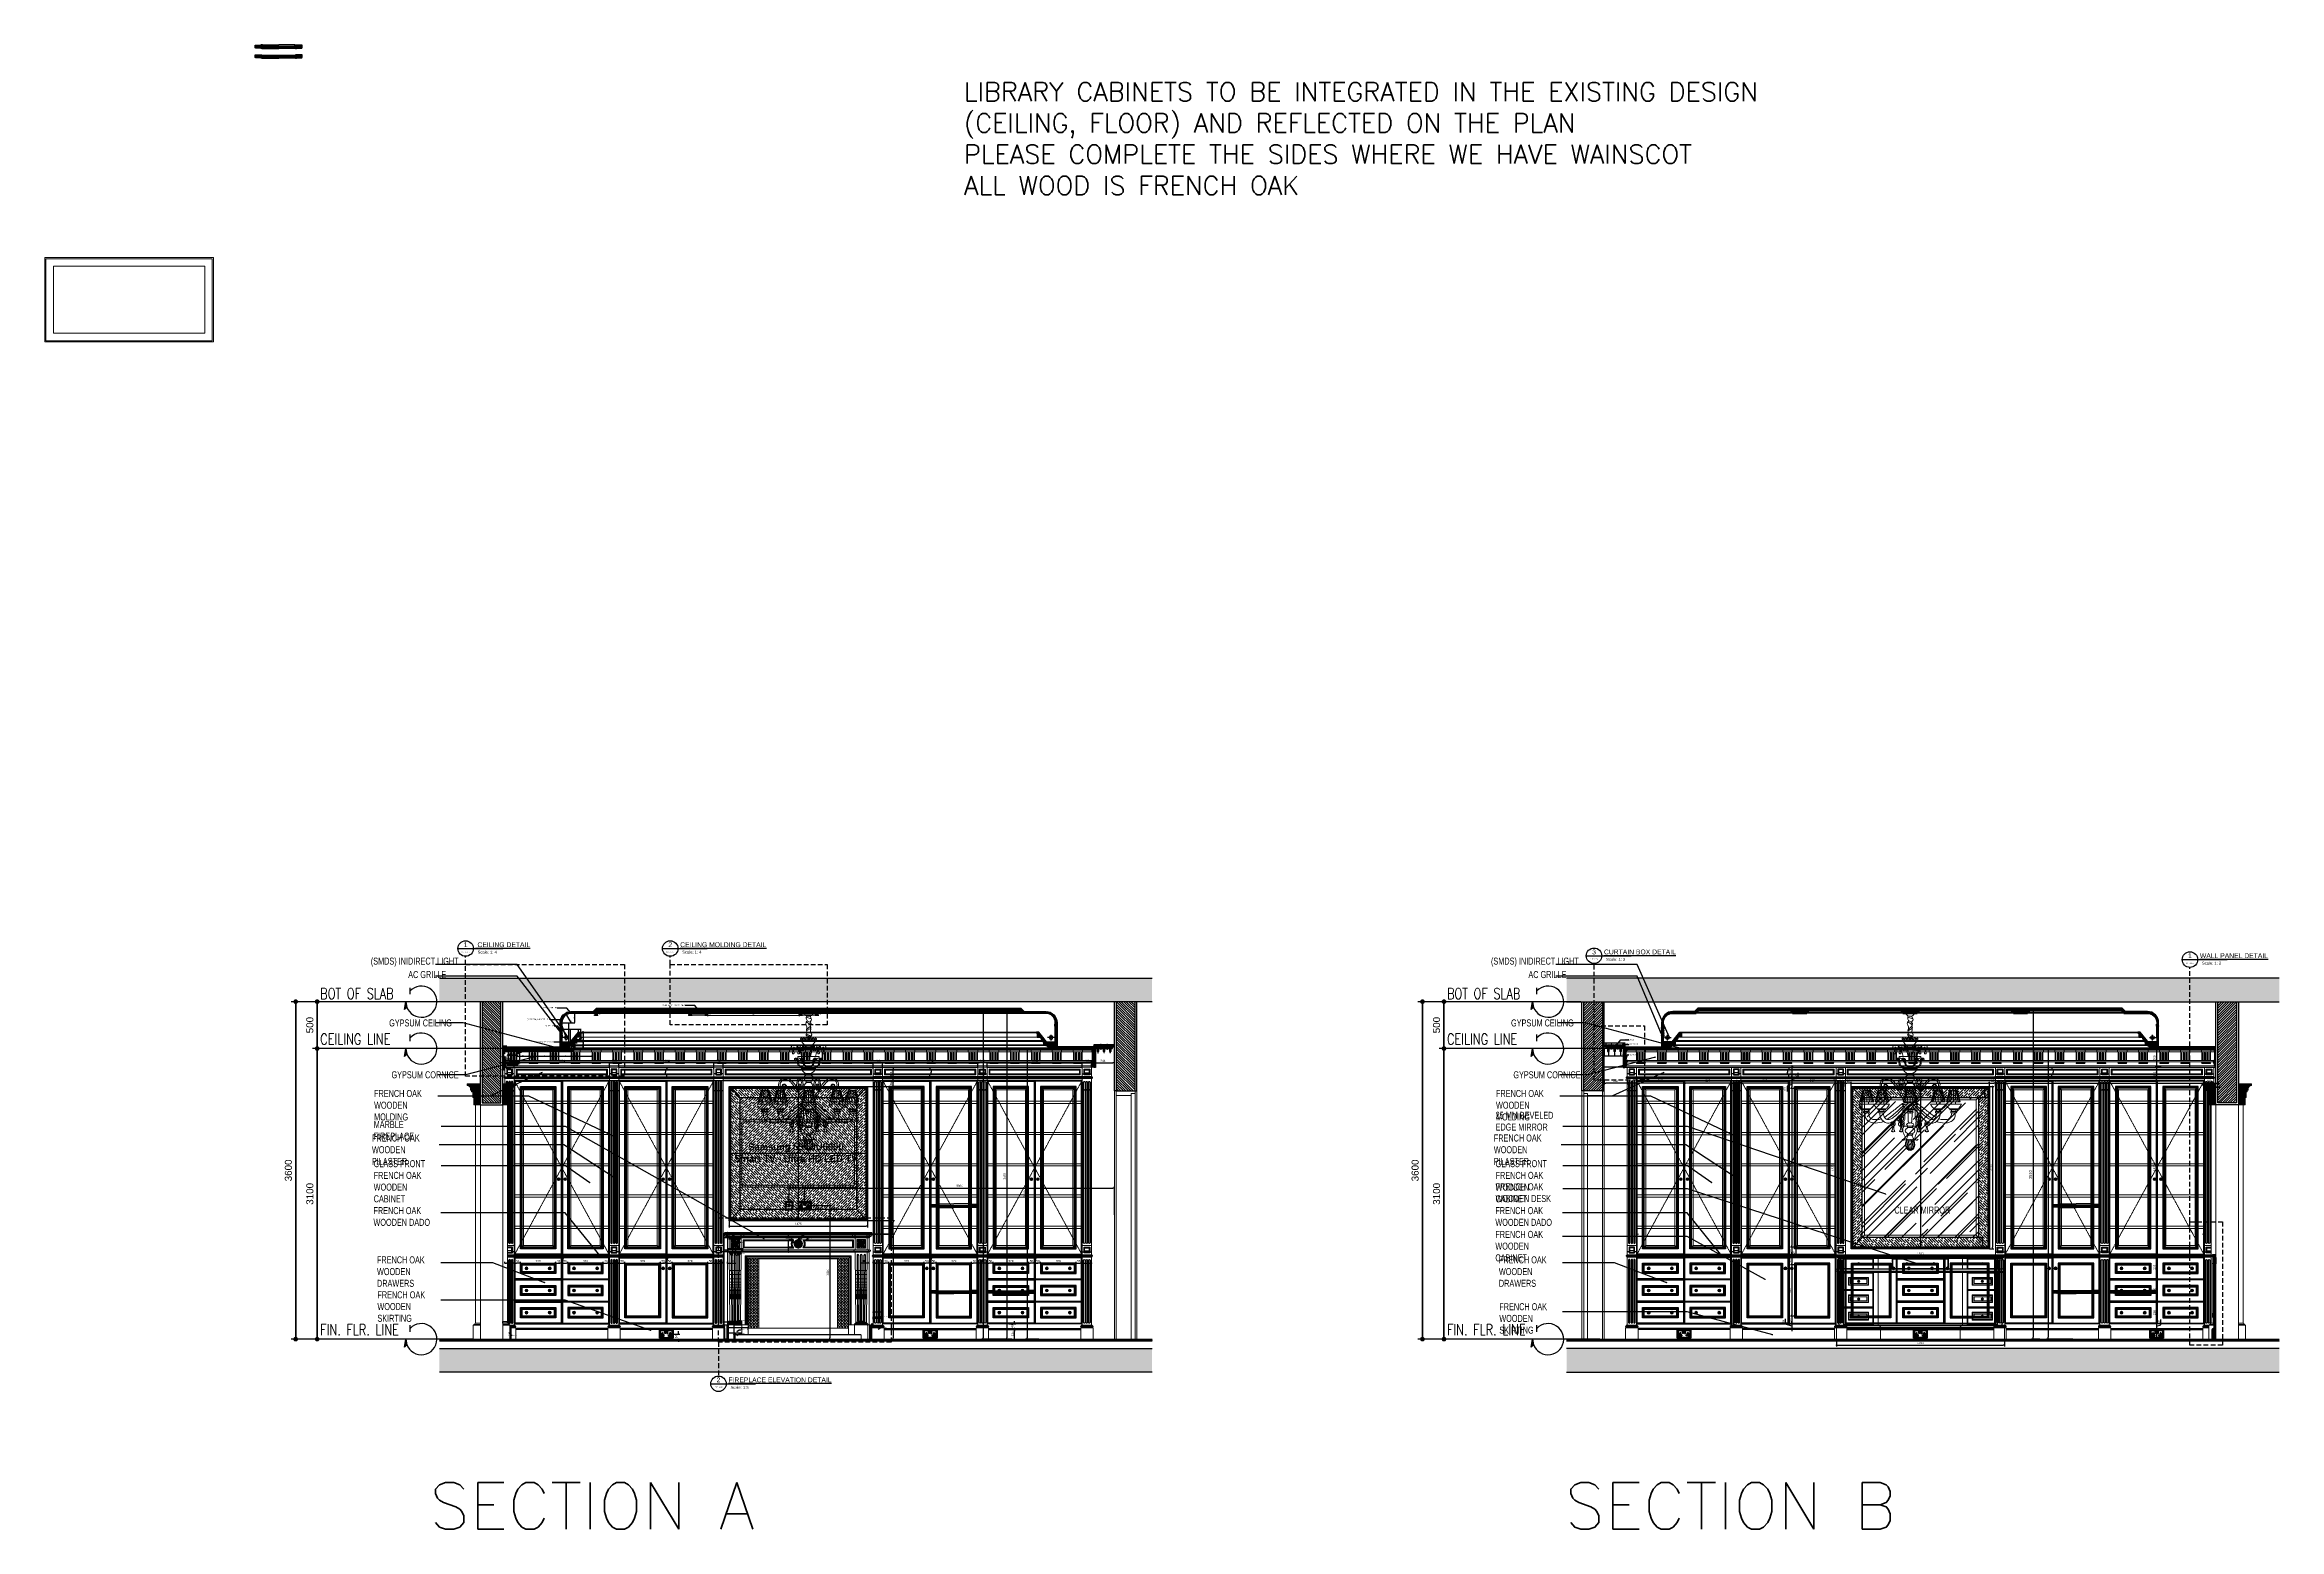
# Model space of a CAD drawing. Header units: inches. Extents: x 274057 to 444617, y 490067 to 635630.
# Drawn here: x 325041 to 348877, y 490067 to 505903 of the extents above; entities that cross this region are included whole.
import ezdxf
from ezdxf.enums import TextEntityAlignment as Align

# ---------------------------------------------------------------- set-up
doc = ezdxf.new("R2010")
doc.units = ezdxf.units.IN
doc.header["$MEASUREMENT"] = 0
doc.linetypes.add('DASHDOT', pattern=[1, 0.5, -0.25, 0, -0.25])
doc.linetypes.add('HIDDEN', pattern=[0.375, 0.25, -0.125])
for name, color, linetype in [('8', 8, 'Continuous'), ('A-TEXT', 7, 'Continuous'), ('Calliper Gypsum  Elevation', 31, 'Continuous'), ('Calliper_wall hatch_CHB', 8, 'Continuous'), ('CQ centerline', 8, 'Continuous'), ('CQ curtains and frames', 252, 'Continuous'), ('CQ elevation arrow label', 1, 'Continuous'), ('CQ Grg Gypsum', 41, 'Continuous'), ('CQ Light Elevation', 4, 'Continuous'), ('CQ PANEL DIMENSION', 1, 'Continuous'), ('CQ Plaster', 1, 'Continuous'), ('CQ section wall', 3, 'Continuous'), ('CQ Sheet text', 3, 'Continuous'), ('CQ SPOT DETAIL DIMENSION', 9, 'Continuous'), ('CQ spot detail elevation', 1, 'Continuous'), ('CQ SPOT DETAILS', 40, 'Continuous'), ('CQ text label', 3, 'Continuous'), ('CQ wall section', 5, 'Continuous'), ('CQ Wood Section', 60, 'Continuous'), ('CQ wood skirting elevation', 32, 'Continuous'), ('CQ_callout', 34, 'Continuous'), ('FURNITURE', 252, 'Continuous'), ('GRG Sect.', 1, 'Continuous'), ('ID-wall paper', 8, 'Continuous'), ('Layer1', 1, 'Continuous'), ('Layer7', 8, 'Continuous'), ('METAL', 5, 'Continuous'), ('PROJECTION', 8, 'Continuous'), ('Shading', 7, 'Continuous'), ('STONE_OUTLINE', 7, 'Continuous'), ('TEXT', 3, 'Continuous'), ('WOOD', 23, 'Continuous'), ('WOOD 01', 34, 'Continuous'), ('WOOD 02', 32, 'Continuous'), ('Wood SECT', 1, 'Continuous')]:
    doc.layers.add(name, color=color, linetype=linetype)
for name, color, linetype, lineweight in [('A-Dim-ID', 9, 'Continuous', 20), ('A-DOOR', 134, 'Continuous', 18), ('Bronze', 40, 'Continuous', 0), ('CQ Furniture', 190, 'Continuous', 0), ('CQ Grille', 211, 'A-4010 WALL SECTIONS$0$BATTING', 0), ('CQ gypsum 2', 42, 'Continuous', 0), ('CQ Gypsum Hatch', 8, 'Continuous', 20), ('CQ Marble', 6, 'Continuous', 0), ('CQ plan and elev dimension', 252, 'Continuous', 35), ('CQ Section Flooring fin.', 6, 'Continuous', 0), ('CQ Switches and Outlets', 1, 'Continuous', 50), ('CQ Wood', 30, 'Continuous', 0), ('CQ wooh hatch', 8, 'HIDDEN', 18), ('Glass', 4, 'Continuous', 0), ('level', 6, 'Continuous', 18), ('Lighting', 7, 'Continuous', 0), ('WOOD-HID', 8, 'HIDDEN', 18)]:
    doc.layers.add(name, color=color, linetype=linetype, lineweight=lineweight)
doc.styles.add('ARIAL', font='arial.ttf')
doc.styles.add('cb', font='cityb___.ttf')
doc.styles.add('DIM 50', font='romans.shx', dxfattribs={"width": 0.75, "height": 100})
doc.styles.add('grid_250', font='romans.shx', dxfattribs={"width": 0.75, "height": 0.75})
doc.styles.add('romans', font='romans.shx')
doc.styles.get("Standard").update_dxf_attribs({"font": 'arial.ttf'})
doc.linetypes.add('A-4010 WALL SECTIONS$0$BATTING', pattern='A,0.0001,-0.1,[134,ltypeshp.shx,S=0.1,R=0,X=-0.1,Y=0],-0.2,[134,ltypeshp.shx,S=0.1,R=180,X=0.1,Y=0],-0.1', length=0.4001)
doc.dimstyles.new('chester 15', dxfattribs={"dimscale": 0.15, "dimtxt": 150, "dimasz": 100, "dimexe": 100, "dimexo": 0, "dimgap": 80, "dimtad": 1, "dimdec": 0, "dimzin": 0, "dimdsep": 46, "dimtxsty": 'Standard', "dimblk": 'DOT', "dimcen": 100, "dimclrd": 1, "dimclre": 1, "dimclrt": 3, "dimadec": 0, "dimazin": 0, "dimtfac": 1, "dimtdec": 0, "dimtofl": 0, "dimtmove": 0, "dimatfit": 3, "dimfxl": 1, "dimtolj": 1, "dimtzin": 0, "dimlwd": -1, "dimarcsym": 0})
doc.dimstyles.new('CQ 2', dxfattribs={"dimscale": 0.02, "dimtxt": 150, "dimasz": 50, "dimexe": 100, "dimexo": 0, "dimgap": 80, "dimtad": 1, "dimdec": 0, "dimzin": 0, "dimdsep": 46, "dimtxsty": 'Standard', "dimblk": 'DOT', "dimcen": 100, "dimclrd": 1, "dimclre": 1, "dimclrt": 3, "dimadec": 0, "dimazin": 0, "dimtfac": 1, "dimtdec": 0, "dimtofl": 0, "dimtmove": 0, "dimatfit": 3, "dimfxl": 1, "dimtolj": 1, "dimtzin": 0, "dimlwd": -1, "dimarcsym": 0})
doc.dimstyles.new('CQ 2.5', dxfattribs={"dimscale": 0.025, "dimtxt": 150, "dimasz": 100, "dimexe": 100, "dimexo": 0, "dimgap": 80, "dimtad": 1, "dimdec": 0, "dimzin": 0, "dimdsep": 46, "dimtxsty": 'Standard', "dimblk": 'DOT', "dimcen": 100, "dimclrd": 250, "dimclre": 250, "dimclrt": 3, "dimadec": 0, "dimazin": 0, "dimtfac": 1, "dimtdec": 0, "dimtofl": 0, "dimtmove": 0, "dimatfit": 3, "dimfxl": 1, "dimtolj": 1, "dimtzin": 0, "dimlwd": -1, "dimarcsym": 0})
doc.dimstyles.new('CQ 20', dxfattribs={"dimscale": 0.2, "dimtxt": 150, "dimasz": 100, "dimexe": 100, "dimexo": 20, "dimgap": 80, "dimtad": 1, "dimdec": 0, "dimzin": 0, "dimdsep": 46, "dimtxsty": 'Standard', "dimblk": 'DOT', "dimcen": 100, "dimclrd": 1, "dimclre": 1, "dimclrt": 3, "dimadec": 0, "dimazin": 0, "dimtfac": 1, "dimtdec": 0, "dimtofl": 0, "dimtmove": 0, "dimatfit": 3, "dimfxl": 1, "dimtolj": 1, "dimtzin": 0, "dimlwd": -1, "dimarcsym": 0})
doc.dimstyles.new('CQ 5', dxfattribs={"dimscale": 0.05, "dimtxt": 150, "dimasz": 100, "dimexe": 100, "dimexo": 0, "dimgap": 80, "dimtad": 1, "dimdec": 0, "dimzin": 0, "dimdsep": 46, "dimtxsty": 'Standard', "dimblk": 'DOT', "dimcen": 100, "dimclrd": 250, "dimclre": 250, "dimclrt": 3, "dimadec": 0, "dimazin": 0, "dimtfac": 1, "dimtdec": 0, "dimtofl": 0, "dimtmove": 0, "dimatfit": 3, "dimfxl": 1, "dimtolj": 1, "dimtzin": 0, "dimlwd": -1, "dimarcsym": 0})
doc.dimstyles.new('CQ 50', dxfattribs={"dimscale": 0.5, "dimtxt": 150, "dimasz": 100, "dimexe": 100, "dimexo": 20, "dimgap": 80, "dimtad": 1, "dimdec": 0, "dimzin": 0, "dimdsep": 46, "dimtxsty": 'Standard', "dimblk": 'DOT', "dimcen": 100, "dimclrd": 250, "dimclre": 250, "dimclrt": 3, "dimadec": 0, "dimazin": 0, "dimtfac": 1, "dimtdec": 0, "dimtofl": 0, "dimtmove": 0, "dimatfit": 3, "dimfxl": 3, "dimtolj": 1, "dimtzin": 0, "dimlwd": -1, "dimarcsym": 0})
doc.dimstyles.get("Standard").update_dxf_attribs({"dimtxt": 0.18, "dimasz": 0.18, "dimexe": 0.18, "dimexo": 0.0625, "dimgap": 0.09, "dimtad": 0, "dimtih": 1, "dimtoh": 1, "dimdec": 4, "dimzin": 0, "dimdsep": 46, "dimtxsty": 'Standard', "dimcen": 0.09, "dimadec": 0, "dimazin": 0, "dimtfac": 1, "dimtdec": 4, "dimtofl": 0, "dimtmove": 0, "dimatfit": 3, "dimfxl": 1, "dimtolj": 1, "dimtzin": 0, "dimarcsym": 0})
pattern_1 = [(225, (863766.5914, 132415.6944), (4.41941738, -4.41941738), [])]
pattern_2 = [(135, (0, 0), (42.4264, 42.4264), [100, -20]), (135, (28.284, 0), (42.4264, 42.4264), [60, -15, 30, -15]), (135, (63.64, -7.07), (42.4264, 42.4264), [100, -20])]
pattern_3 = [(225, (0, 0), (-42.4264, 42.4264), [100, -20]), (225, (0, 28.284), (-42.4264, 42.4264), [60, -15, 30, -15]), (225, (7.07, 63.64), (-42.4264, 42.4264), [100, -20])]
pattern_4 = [(135, (328237.113, 507725.9), (42.4264, 42.4264), [100, -20]), (135, (328265.4, 507725.9), (42.4264, 42.4264), [60, -15, 30, -15]), (135, (328300.753, 507718.83), (42.4264, 42.4264), [100, -20])]
pattern_5 = [(225, (328237.113, 507725.9), (-42.4264, 42.4264), [100, -20]), (225, (328237.113, 507754.185), (-42.4264, 42.4264), [60, -15, 30, -15]), (225, (328244.184, 507789.54), (-42.4264, 42.4264), [100, -20])]
pattern_6 = [(135, (2e-10, 5392.345), (42.426407, 42.426407), [100, -20]), (135, (28.284, 5392.345), (42.426407, 42.426407), [60, -15, 30, -15]), (135, (63.64, 5385.274), (42.426407, 42.426407), [100, -20])]
pattern_7 = [(45, (20118.3853, -75431.223), (-3.535533906, 3.535533906), [])]
pattern_8 = [(45, (20118.3853, -75328.2434), (-3.535533906, 3.535533906), [])]
pattern_9 = [(45, (20104.3854, -75328.2434), (-3.535533906, 3.535533906), [])]

# ---------------------------------------------------------------- blocks, each defined once
blk = doc.blocks.new('ff15 section A and B')
at = {"layer": 'Calliper_wall hatch_CHB', "ltscale": 300}
h = blk.add_hatch(dxfattribs=at)
h.set_pattern_fill('AR-CONC', color=256, scale=10, angle=-13.9714, style=0)
h.set_pattern_definition([(36.028577, (-10204.6, 0), (68.0890203, -23.40695), [7.5, -82.5]), (341.028577, (-10204.6, 0), (4.6961155, 76.3439316), [6, -66]), (86.480021, (-10198.93, -1.95), (72.7851354, 52.936981), [6.374019, -70.114211]), (32.212777, (-10199.77, 19.41), (99.570572, -41.829513), [11.25, -123.75]), (82.664212, (-10191.48, 15.92), (114.220033, 71.96377), [9.561034, -105.171376]), (337.21274, (-10199.77, 19.41), (114.220033, 71.96377), [9, -99]), (7.028577, (-10191.276, 12.14), (48.2040844, -53.482392), [7.5, -82.5]), (312.028577, (-10191.28, 12.14), (41.119588, 64.495185), [6, -66]), (57.480021, (-10187.26, 7.685), (89.323671, 11.012793), [6.374019, -70.114211]), (23.5285767, (-10204.602, 0), (9.2173322, 32.010976), [0, -65.2, 0, -67, 0, -66.25]), (353.528577, (-10204.602, 0), (35.0512903, 31.9228578), [0, -38.2, 0, -63.7, 0, -25.25]), (313.5285767, (-10226.242, 5.384), (51.2584374, -15.0772595), [0, -25, 0, -78, 0, -103.5]), (303.528577, (-10235.947, 7.8), (59.0102484, -4.3659754), [0, -32.5, 0, -51.8, 0, -73.5])])
h.paths.add_polyline_path([(348877, 520249), (341276, 520249), (341276, 519999), (348877, 519999)])
h.paths.add_polyline_path([(348877, 516299), (341276, 516299), (341276, 516049), (348877, 516049)])
at = {"layer": 'Calliper_wall hatch_CHB'}
h = blk.add_hatch(dxfattribs=at)
h.set_pattern_fill('ANSI31,_O', color=8, scale=150)
h.set_pattern_definition([(45, (1, 0), (-13.25825215, 13.25825215), [])])
h.paths.add_polyline_path([(341657, 519999), (341457, 519999), (341457, 519049), (341657, 519049)])
h = blk.add_hatch(dxfattribs=at)
h.set_pattern_fill('ANSI31,_O', color=8, scale=150)
h.set_pattern_definition([(45, (6763, -7e-09), (-13.25825215, 13.25825215), [])])
h.paths.add_polyline_path([(348421, 519999), (348221, 519999), (348221, 518919), (348421, 518919)])
at = {"layer": 'CQ Gypsum Hatch'}
h = blk.add_hatch(dxfattribs=at)
h.set_pattern_fill('ANSI31', color=256, scale=50, angle=-13.9714)
h.set_pattern_definition([(31.0285767, (1, 0), (-3.22165956, 5.35568947), [])])
h.paths.add_polyline_path([(341275, 516399), (341275, 516379), (341657, 516379), (341657, 516399)])
h = blk.add_hatch(dxfattribs=at)
h.set_pattern_fill('ANSI31', color=256, scale=50, angle=-13.971423)
h.paths.add_polyline_path([(341658, 516379), (348221, 516379), (348221, 516399), (341658, 516399)])
h = blk.add_hatch(dxfattribs=at)
h.set_pattern_fill('ANSI31', color=256, scale=50, angle=-13.971423)
h.paths.add_polyline_path([(348877, 516379), (348877, 516399), (348221, 516399), (348221, 516379)])
at = {"layer": 'A-DOOR', "ltscale": 0.5}
for p, q in [((341437, 519049, 0), (341437, 516399, 0)), ((341657, 518999, 0), (341657, 516399, 0)), ((341677, 519049, 0), (341677, 516399, 0))]:
    blk.add_line(p, q, dxfattribs=at)
at = {"layer": 'A-DOOR', "ltscale": 0.5, "elevation": 0}
for points in [[(341657, 519049), (341657, 518999), (341497, 518999), (341497, 519019), (341457, 519019), (341457, 519049)], [(341497, 519019), (341457, 519019), (341457, 516399), (341497, 516399)]]:
    blk.add_lwpolyline(points, close=True, dxfattribs=at)
at = {"layer": 'CQ Plaster', "color": 1, "ltscale": 0.03, "elevation": 0}
for points in [[(341457, 519049), (341437, 519049), (341437, 519999)], [(341657, 519049), (341677, 519049), (341677, 519999)], [(348441, 519999), (348441, 518899), (348201, 518899), (348201, 519999)]]:
    blk.add_lwpolyline(points, dxfattribs=at)
at = {"layer": 'CQ Section Flooring fin.'}
for p, q in [((348877, 516399, 0), (341275, 516399, 0)), ((348877, 516379, 0), (341275, 516379, 0))]:
    blk.add_line(p, q, dxfattribs=at)
at = {"layer": 'CQ section wall', "elevation": 0}
for points in [[(348877, 520249), (341275, 520249)], [(341275, 519999), (348877, 519999)], [(348877, 516299), (341275, 516299)], [(341275, 516049), (348877, 516049)]]:
    blk.add_lwpolyline(points, dxfattribs=at)
for points in [[(341657, 519049), (341457, 519049), (341457, 519999), (341657, 519999)], [(348421, 518919), (348221, 518919), (348221, 519999), (348421, 519999)]]:
    blk.add_lwpolyline(points, close=True, dxfattribs=at)
blk = doc.blocks.new('ARROW LEVEL')
at = {"layer": 'Layer1'}
blk.add_hatch(color=256, dxfattribs=at).paths.add_polyline_path([(412574, 433440), (412587, 433525), (412599, 433463)])
at = {"layer": 'CQ centerline'}
blk.add_line((412633, 433605, 0), (412633, 433674, 0), dxfattribs=at)
blk.add_arc((412754, 433525, 0), 166, 180, 136.51, dxfattribs=at)
at = {"layer": 'Layer1', "elevation": 0}
blk.add_lwpolyline([(412574, 433440), (412587, 433525), (412599, 433463)], close=True, dxfattribs=at)
blk = doc.blocks.new('_Dot')
at = {"color": 0, "linetype": 'ByBlock', "lineweight": -2}
blk.add_line((-0.5, 0), (-1, 0), dxfattribs=at)
at = {"color": 0, "linetype": 'ByBlock', "const_width": 0.5}
blk.add_lwpolyline([(-0.25, 0, 1), (0.25, 0, 1)], format="xyb", close=True, dxfattribs=at)
blk = doc.blocks.new('*D1338')
at = {"layer": 'CQ plan and elev dimension', "color": 250, "lineweight": -2, "transparency": 16777216}
for p, q in [((341428, 495695), (339687, 495695)), ((341628, 492095), (339687, 492095))]:
    blk.add_line(p, q, dxfattribs=at)
at = {"layer": 'CQ plan and elev dimension', "color": 250, "transparency": 16777216}
blk.add_line((339737, 495645), (339737, 492145), dxfattribs=at)
at = {"layer": 'Defpoints', "color": 0, "transparency": 16777216}
for p in [(341438, 495695, 0), (339737, 492095), (341638, 492095, 0)]:
    blk.add_point(p, dxfattribs=at)
at = {"layer": 'CQ plan and elev dimension', "color": 250, "transparency": 16777216, "xscale": 50, "yscale": 50, "zscale": 50}
for p, rotation in [((339737, 495695), 90.00000000166753), ((339737, 492095), 270.0000000016675)]:
    blk.add_blockref('_Dot', p, dxfattribs=dict(at, rotation=rotation))
at = {"layer": 'CQ plan and elev dimension', "color": 3, "transparency": 16777216, "insert": (339659, 493895), "char_height": 75, "attachment_point": 5, "rotation": 90}
blk.add_mtext('\\A1;3600', dxfattribs=at)
blk = doc.blocks.new('*D1339')
at = {"layer": 'CQ plan and elev dimension', "color": 250, "lineweight": -2, "transparency": 16777216}
for p, q in [((341318, 495695), (339917, 495695)), ((342119, 495195), (339917, 495195))]:
    blk.add_line(p, q, dxfattribs=at)
at = {"layer": 'CQ plan and elev dimension', "color": 250, "transparency": 16777216}
blk.add_line((339967, 495645), (339967, 495245), dxfattribs=at)
at = {"layer": 'Defpoints', "color": 0, "transparency": 16777216}
for p in [(341328, 495695, 0), (339967, 495195), (342129, 495195, 0)]:
    blk.add_point(p, dxfattribs=at)
at = {"layer": 'CQ plan and elev dimension', "color": 250, "transparency": 16777216, "xscale": 50, "yscale": 50, "zscale": 50}
for p, rotation in [((339967, 495695), 90.00000000166753), ((339967, 495195), 270.0000000016675)]:
    blk.add_blockref('_Dot', p, dxfattribs=dict(at, rotation=rotation))
at = {"layer": 'CQ plan and elev dimension', "color": 3, "transparency": 16777216, "insert": (339888, 495445), "char_height": 75, "attachment_point": 5, "rotation": 90}
blk.add_mtext('\\A1;500', dxfattribs=at)
blk = doc.blocks.new('*D1340')
at = {"layer": 'CQ plan and elev dimension', "color": 250, "lineweight": -2, "transparency": 16777216}
for p, q in [((341995, 495195), (339917, 495195)), ((341318, 492095), (339917, 492095))]:
    blk.add_line(p, q, dxfattribs=at)
at = {"layer": 'CQ plan and elev dimension', "color": 250, "transparency": 16777216}
blk.add_line((339967, 495145), (339967, 492145), dxfattribs=at)
at = {"layer": 'Defpoints', "color": 0, "transparency": 16777216}
for p in [(342005, 495195, 0), (339967, 492095), (341328, 492095, 0)]:
    blk.add_point(p, dxfattribs=at)
at = {"layer": 'CQ plan and elev dimension', "color": 250, "transparency": 16777216, "xscale": 50, "yscale": 50, "zscale": 50}
for p, rotation in [((339967, 495195), 90.00000000166753), ((339967, 492095), 270.0000000016675)]:
    blk.add_blockref('_Dot', p, dxfattribs=dict(at, rotation=rotation))
at = {"layer": 'CQ plan and elev dimension', "color": 3, "transparency": 16777216, "insert": (339888, 493645), "char_height": 75, "attachment_point": 5, "rotation": 90}
blk.add_mtext('\\A1;3100', dxfattribs=at)
blk = doc.blocks.new('curtain box 21')
at = {"color": 1, "lineweight": 0}
for p, q in [((3824, 3122), (3824, 3111)), ((3824, 3122), (3824, 3111)), ((3832, 3122), (3832, 3111)), ((3833, 3122), (3833, 3111)), ((3889, 3122), (3889, 3111)), ((3889, 3122), (3889, 3111)), ((3897, 3122), (3897, 3111)), ((3898, 3122), (3898, 3111)), ((3954, 3122), (3954, 3111)), ((3954, 3122), (3954, 3111)), ((3962, 3122), (3962, 3111)), ((3963, 3122), (3963, 3111))]:
    blk.add_line(p, q, dxfattribs=at)
at = {"lineweight": 0}
for p, q in [((3831, 3104), (3826, 3104)), ((3831, 3103), (3826, 3103)), ((3831, 3102), (3826, 3102)), ((3862, 3150), (3856, 3152)), ((3896, 3104), (3891, 3104)), ((3896, 3103), (3891, 3103)), ((3896, 3102), (3891, 3102)), ((3925, 3150), (3930, 3152)), ((3961, 3104), (3956, 3104)), ((3961, 3103), (3956, 3103)), ((3961, 3102), (3956, 3102))]:
    blk.add_line(p, q, dxfattribs=at)
at = {"color": 1, "lineweight": 0}
for points in [[(3835, 3131), (3821, 3131), (3821, 3111), (3826, 3111, -1), (3826, 3109), (3820, 3109, -0.414214), (3819, 3110), (3819, 3139), (3823, 3139), (3823, 3137), (3821, 3137), (3821, 3133), (3835, 3133), (3835, 3137), (3833, 3137), (3833, 3139), (3837, 3139), (3837, 3110, -0.414214), (3836, 3109), (3830, 3109, -1), (3830, 3111), (3835, 3111)], [(3824, 3122), (3824, 3122, 0.414214), (3823, 3121), (3823, 3112, 0.414214), (3824, 3111), (3824, 3111, 0.414214), (3825, 3112), (3825, 3121, 0.414214)], [(3832, 3122), (3833, 3122, -0.414214), (3834, 3121), (3834, 3112, -0.414214), (3833, 3111), (3832, 3111, -0.414214), (3831, 3112), (3831, 3121, -0.414214)], [(3900, 3131), (3886, 3131), (3886, 3111), (3891, 3111, -1), (3891, 3109), (3885, 3109, -0.414214), (3884, 3110), (3884, 3139), (3888, 3139), (3888, 3137), (3886, 3137), (3886, 3133), (3900, 3133), (3900, 3137), (3898, 3137), (3898, 3139), (3902, 3139), (3902, 3110, -0.414214), (3901, 3109), (3895, 3109, -1), (3895, 3111), (3900, 3111)], [(3889, 3122), (3889, 3122, 0.414214), (3888, 3121), (3888, 3112, 0.414214), (3889, 3111), (3889, 3111, 0.414214), (3890, 3112), (3890, 3121, 0.414214)], [(3897, 3122), (3898, 3122, -0.414214), (3899, 3121), (3899, 3112, -0.414214), (3898, 3111), (3897, 3111, -0.414214), (3896, 3112), (3896, 3121, -0.414214)], [(3965, 3131), (3951, 3131), (3951, 3111), (3956, 3111, -1), (3956, 3109), (3950, 3109, -0.414214), (3949, 3110), (3949, 3139), (3953, 3139), (3953, 3137), (3951, 3137), (3951, 3133), (3965, 3133), (3965, 3137), (3963, 3137), (3963, 3139), (3967, 3139), (3967, 3110, -0.414214), (3966, 3109), (3960, 3109, -1), (3960, 3111), (3965, 3111)], [(3954, 3122), (3954, 3122, 0.414214), (3953, 3121), (3953, 3112, 0.414214), (3954, 3111), (3954, 3111, 0.414214), (3955, 3112), (3955, 3121, 0.414214)], [(3962, 3122), (3963, 3122, -0.414214), (3964, 3121), (3964, 3112, -0.414214), (3963, 3111), (3962, 3111, -0.414214), (3961, 3112), (3961, 3121, -0.414214)]]:
    blk.add_lwpolyline(points, format="xyb", close=True, dxfattribs=at)
at = {"lineweight": 0}
for points in [[(3965, 3142), (3821, 3142), (3821, 3139), (3965, 3139)], [(3828, 3125), (3829, 3125), (3835, 3124), (3835, 3124), (3829, 3123), (3829, 3119), (3831, 3119), (3831, 3117), (3831, 3117), (3828, 3117), (3826, 3117), (3826, 3117), (3826, 3119), (3828, 3119), (3828, 3123), (3821, 3124), (3821, 3124)], [(3828, 3142), (3833, 3142), (3830, 3139), (3830, 3134), (3828, 3134), (3826, 3134), (3826, 3139), (3824, 3142)], [(3893, 3125), (3894, 3125), (3900, 3124), (3900, 3124), (3894, 3123), (3894, 3119), (3896, 3119), (3896, 3117), (3896, 3117), (3893, 3117), (3891, 3117), (3891, 3117), (3891, 3119), (3893, 3119), (3893, 3123), (3886, 3124), (3886, 3124)], [(3893, 3142), (3898, 3142), (3895, 3139), (3895, 3134), (3893, 3134), (3891, 3134), (3891, 3139), (3889, 3142)], [(3958, 3125), (3959, 3125), (3965, 3124), (3965, 3124), (3959, 3123), (3959, 3119), (3961, 3119), (3961, 3117), (3961, 3117), (3958, 3117), (3956, 3117), (3956, 3117), (3956, 3119), (3958, 3119), (3958, 3123), (3951, 3124), (3951, 3124)], [(3958, 3142), (3963, 3142), (3960, 3139), (3960, 3134), (3958, 3134), (3956, 3134), (3956, 3139), (3954, 3142)]]:
    blk.add_lwpolyline(points, close=True, dxfattribs=at)
at = {"color": 1, "lineweight": 0}
for points in [[(3822, 3136), (3835, 3136), (3835, 3134), (3822, 3134)], [(3824, 3139), (3833, 3139), (3833, 3136), (3824, 3136)], [(3887, 3136), (3900, 3136), (3900, 3134), (3887, 3134)], [(3889, 3139), (3898, 3139), (3898, 3136), (3889, 3136)], [(3952, 3136), (3965, 3136), (3965, 3134), (3952, 3134)], [(3954, 3139), (3963, 3139), (3963, 3136), (3954, 3136)]]:
    blk.add_lwpolyline(points, close=True, dxfattribs=at)
for points in [[(3828, 3091), (3828, 3101), (3826, 3101), (3826, 3105), (3828, 3105), (3828, 3114), (3826, 3114), (3826, 3116), (3826, 3116), (3828, 3116), (3831, 3116), (3831, 3116), (3831, 3114), (3829, 3114), (3829, 3105), (3831, 3105), (3831, 3101), (3829, 3101), (3829, 3091)], [(3893, 3091), (3893, 3101), (3891, 3101), (3891, 3105), (3893, 3105), (3893, 3114), (3891, 3114), (3891, 3116), (3891, 3116), (3893, 3116), (3896, 3116), (3896, 3116), (3896, 3114), (3894, 3114), (3894, 3105), (3896, 3105), (3896, 3101), (3894, 3101), (3894, 3091)], [(3958, 3091), (3958, 3101), (3956, 3101), (3956, 3105), (3958, 3105), (3958, 3114), (3956, 3114), (3956, 3116), (3956, 3116), (3958, 3116), (3961, 3116), (3961, 3116), (3961, 3114), (3959, 3114), (3959, 3105), (3961, 3105), (3961, 3101), (3959, 3101), (3959, 3091)]]:
    blk.add_lwpolyline(points, dxfattribs=at)
at = {"color": 4, "lineweight": 0}
for points in [[(3859, 3130), (3859, 3191)], [(3928, 3130), (3928, 3191)]]:
    blk.add_lwpolyline(points, dxfattribs=at)
at = {"lineweight": 0}
for points in [[(3828, 3094), (3829, 3094, -0.414214), (3829, 3093), (3829, 3091, -0.414214), (3829, 3091), (3828, 3091, -0.414214), (3828, 3091), (3828, 3093, -0.414214)], [(3893, 3094), (3894, 3094, -0.414214), (3894, 3093), (3894, 3091, -0.414214), (3894, 3091), (3893, 3091, -0.414214), (3893, 3091), (3893, 3093, -0.414214)], [(3958, 3094), (3959, 3094, -0.414214), (3959, 3093), (3959, 3091, -0.414214), (3959, 3091), (3958, 3091, -0.414214), (3958, 3091), (3958, 3093, -0.414214)]]:
    blk.add_lwpolyline(points, format="xyb", close=True, dxfattribs=at)
blk = doc.blocks.new('curtain track_3')
for p, q in [((52828, -34658), (52823, -34656)), ((52828, -34660), (52823, -34658)), ((52828, -34663), (52823, -34660)), ((52828, -34665), (52823, -34663)), ((52828, -34668), (52823, -34665)), ((52828, -34670), (52823, -34667)), ((52828, -34673), (52823, -34670)), ((52828, -34673), (52823, -34670)), ((52828, -34675), (52823, -34672)), ((52828, -34677), (52823, -34675)), ((52828, -34680), (52823, -34677)), ((52828, -34680), (52823, -34677)), ((52828, -34685), (52823, -34682)), ((52828, -34655), (52824, -34653)), ((52897, -34658), (52891, -34656)), ((52897, -34660), (52891, -34658)), ((52897, -34663), (52891, -34660)), ((52897, -34665), (52891, -34663)), ((52897, -34668), (52891, -34665)), ((52897, -34670), (52891, -34667)), ((52897, -34673), (52891, -34670)), ((52897, -34673), (52891, -34670)), ((52897, -34675), (52891, -34672)), ((52897, -34677), (52891, -34675)), ((52897, -34680), (52891, -34677)), ((52897, -34680), (52891, -34677)), ((52897, -34685), (52891, -34682)), ((52896, -34655), (52892, -34653))]:
    blk.add_line(p, q)
at = {"color": 4}
for points in [[(52825, -34695), (52826, -34695), (52826, -34698, 0.38819), (52831, -34693), (52828, -34693), (52828, -34684), (52825, -34684), (52823, -34684), (52823, -34693), (52820, -34693, 0.38819), (52825, -34698), (52825, -34695)], [(52894, -34695), (52894, -34695), (52894, -34698, 0.38819), (52899, -34693), (52896, -34693), (52896, -34684), (52894, -34684), (52891, -34684), (52891, -34693), (52888, -34693, 0.38819), (52893, -34698), (52893, -34695)]]:
    blk.add_lwpolyline(points, format="xyb", close=True, dxfattribs=at)
for points in [[(52824, -34684), (52824, -34659, -0.149778), (52825, -34653, 1.883636)], [(52827, -34684), (52827, -34659, 0.149778), (52825, -34653, -1.883636)], [(52892, -34684), (52892, -34659, -0.149778), (52894, -34653, 1.883636)], [(52895, -34684), (52895, -34659, 0.149778), (52894, -34653, -1.883636)]]:
    blk.add_lwpolyline(points, format="xyb")
at = {"extrusion": (0, 0, -1), "zscale": -1}
blk.add_blockref('curtain box 21', (-56753, -37832), dxfattribs=at)
blk = doc.blocks.new('ff15 section ceiling A and B')
at = {"layer": '8', "extrusion": (-7.32435e-10, 5.97752e-09, 1)}
h = blk.add_hatch(dxfattribs=at)
h.set_pattern_fill('ANSI38', color=256, scale=30, angle=103.9714, style=0)
h.set_pattern_definition([(148.9714233, (850276.3004, 195911.7726), (-1.932995736, -3.21341368), []), (238.9714233, (850276.3004, 195911.7726), (-0.652577792, -8.359823098), [9.375, -5.625])])
h.paths.add_polyline_path([(332026, 525721), (332026, 525941), (332046, 525941), (332046, 525721)])
at = {"layer": 'CQ Gypsum Hatch'}
h = blk.add_hatch(dxfattribs=at)
h.set_pattern_fill('ANSI31', color=256, scale=50, angle=180, style=0)
h.set_pattern_definition(pattern_1)
edge = h.paths.add_edge_path()
edge.add_line((332066, 531551), (332066, 532245))
edge.add_line((332066, 532245), (332046, 532245))
edge.add_line((332046, 532245), (332046, 531565))
edge.add_line((332046, 531565), (331891, 531439))
edge.add_line((331891, 531439), (331891, 531413))
edge.add_line((331891, 531413), (331900, 531413))
edge.add_line((331900, 531413), (331900, 531419))
edge.add_arc((331902, 531419), 2.73, 89.7521, 180, ccw=False)
edge.add_line((331902, 531422), (331945, 531422))
edge.add_line((331945, 531422), (331945, 531461))
edge.add_arc((331947, 531503), 42, 267.6474, 325.6082)
edge.add_line((331981, 531479), (331990, 531479))
edge.add_line((331990, 531479), (331990, 531491))
edge.add_line((331990, 531491), (332026, 531491))
edge.add_line((332026, 531491), (332026, 531513))
edge.add_line((332026, 531513), (332033, 531513))
edge.add_arc((332051, 531514), 18.7, 112.0673, 183.7551, ccw=False)
edge.add_arc((332039, 531551), 20.1, 285.7141, 361.5976)
edge.add_line((332059, 531551), (332066, 531551))
edge.add_line((332066, 531551), (332066, 531560))
h = blk.add_hatch(dxfattribs=at)
h.set_pattern_fill('ANSI31', color=256, scale=50, angle=180, style=0)
h.set_pattern_definition(pattern_1)
edge = h.paths.add_edge_path()
edge.add_line((331690, 526452), (331690, 526703))
edge.add_line((331690, 526703), (331680, 526703))
edge.add_arc((331666, 526704), 14, 359.4507, 450)
edge.add_line((331666, 526718), (331666, 526728))
edge.add_line((331666, 526728), (331656, 526728))
edge.add_line((331656, 526728), (331656, 527707))
edge.add_line((331656, 527707), (331666, 527707))
edge.add_line((331666, 527707), (331666, 527717))
edge.add_arc((331666, 527731), 14, 270, 360.5493)
edge.add_line((331680, 527731), (331690, 527731))
edge.add_line((331690, 527731), (331690, 527881))
edge.add_line((331690, 527881), (331680, 527881))
edge.add_arc((331666, 527881), 14, 359.4507, 450)
edge.add_line((331666, 527895), (331666, 527905))
edge.add_line((331666, 527905), (331656, 527905))
edge.add_line((331656, 527905), (331656, 528884))
edge.add_line((331656, 528884), (331666, 528884))
edge.add_line((331666, 528884), (331666, 528894))
edge.add_arc((331666, 528908), 14, 270, 360.5493)
edge.add_line((331680, 528908), (331690, 528908))
edge.add_line((331690, 528908), (331690, 529058))
edge.add_line((331690, 529058), (331680, 529058))
edge.add_arc((331666, 529059), 14, 359.4507, 450)
edge.add_line((331666, 529073), (331666, 529083))
edge.add_line((331666, 529083), (331656, 529083))
edge.add_line((331656, 529083), (331656, 530062))
edge.add_line((331656, 530062), (331666, 530062))
edge.add_line((331666, 530062), (331666, 530072))
edge.add_arc((331666, 530086), 14, 270, 360.5493)
edge.add_line((331680, 530086), (331690, 530086))
edge.add_line((331690, 530086), (331690, 530236))
edge.add_line((331690, 530236), (331680, 530236))
edge.add_arc((331666, 530236), 14, 359.4507, 450)
edge.add_line((331666, 530250), (331666, 530260))
edge.add_line((331666, 530260), (331656, 530260))
edge.add_line((331656, 530260), (331656, 531239))
edge.add_line((331656, 531239), (331666, 531239))
edge.add_line((331666, 531239), (331666, 531249))
edge.add_arc((331666, 531263), 14, 270, 360.5493)
edge.add_line((331680, 531263), (331690, 531263))
edge.add_line((331690, 531263), (331690, 531413))
edge.add_line((331690, 531413), (331690, 531515))
edge.add_arc((331790, 531515), 100, 90, 180, ccw=False)
edge.add_line((331790, 531615), (331995, 531615))
edge.add_line((331995, 531615), (331995, 531524))
edge.add_line((331995, 531524), (332046, 531565))
edge.add_line((332046, 531565), (332046, 531635))
edge.add_line((332046, 531635), (331790, 531635))
edge.add_arc((331790, 531515), 120, 90, 180)
edge.add_line((331670, 531515), (331670, 531413))
edge.add_line((331670, 531413), (331670, 531282))
edge.add_line((331670, 531282), (331636, 531247))
edge.add_line((331636, 531247), (331636, 526719))
edge.add_line((331636, 526719), (331670, 526685))
edge.add_line((331670, 526685), (331670, 526452))
edge.add_arc((331790, 526452), 120, 180, 270)
edge.add_line((331790, 526332), (332046, 526332))
edge.add_line((332046, 526332), (332046, 526402))
edge.add_line((332046, 526402), (331995, 526443))
edge.add_line((331995, 526443), (331995, 526352))
edge.add_line((331995, 526352), (331790, 526352))
edge.add_arc((331790, 526452), 100, 180, 270, ccw=False)
h = blk.add_hatch(dxfattribs=at)
h.set_pattern_fill('ANSI31', color=256, scale=50, angle=180, style=0)
h.set_pattern_definition(pattern_1)
edge = h.paths.add_edge_path()
edge.add_line((332066, 526415), (332066, 525741))
edge.add_line((332066, 525741), (332046, 525741))
edge.add_line((332046, 525741), (332046, 526402))
edge.add_line((332046, 526402), (331891, 526527))
edge.add_line((331891, 526527), (331891, 526553))
edge.add_line((331891, 526553), (331900, 526553))
edge.add_line((331900, 526553), (331900, 526548))
edge.add_arc((331902, 526548), 2.73, 180, 270.2479)
edge.add_line((331902, 526545), (331945, 526545))
edge.add_line((331945, 526545), (331945, 526506))
edge.add_arc((331947, 526464), 42, 34.3918, 92.3526, ccw=False)
edge.add_line((331981, 526488), (331990, 526488))
edge.add_line((331990, 526488), (331990, 526476))
edge.add_line((331990, 526476), (332026, 526476))
edge.add_line((332026, 526476), (332026, 526454))
edge.add_line((332026, 526454), (332033, 526454))
edge.add_arc((332051, 526453), 18.7, 176.2449, 247.9327)
edge.add_arc((332039, 526416), 20.1, -1.5976, 74.2859, ccw=False)
edge.add_line((332059, 526415), (332066, 526415))
edge.add_line((332066, 526415), (332066, 526407))
h = blk.add_hatch(dxfattribs=at)
h.set_pattern_fill('ANSI31', color=256, scale=50, angle=180, style=0)
h.set_pattern_definition([(225, (851564.962, 195815.1116), (4.41941738, -4.41941738), [])])
h.paths.add_polyline_path([(332066, 525942), (332066, 525922), (332266, 525922), (332266, 525942)])
at = {"layer": 'CQ Grg Gypsum', "elevation": 0}
for points in [[(332066, 531551), (332066, 532245), (332046, 532245), (332046, 531565), (331891, 531439), (331891, 531413), (331900, 531413), (331900, 531419, -0.415481), (331902, 531422), (331945, 531422), (331945, 531461, 0.258435), (331981, 531479), (331990, 531479), (331990, 531491), (332026, 531491), (332026, 531513), (332033, 531513, -0.323414), (332044, 531532, 0.343759), (332059, 531551), (332066, 531551), (332066, 531560)], [(331690, 526452), (331690, 526703), (331680, 526703, 0.417024), (331666, 526718), (331666, 526728), (331656, 526728), (331656, 527707), (331666, 527707), (331666, 527717, 0.417024), (331680, 527731), (331690, 527731), (331690, 527881), (331680, 527881, 0.417024), (331666, 527895), (331666, 527905), (331656, 527905), (331656, 528884), (331666, 528884), (331666, 528894, 0.417024), (331680, 528908), (331690, 528908), (331690, 529058), (331680, 529058, 0.417024), (331666, 529073), (331666, 529083), (331656, 529083), (331656, 530062), (331666, 530062), (331666, 530072, 0.417024), (331680, 530086), (331690, 530086), (331690, 530236), (331680, 530236, 0.417024), (331666, 530250), (331666, 530260), (331656, 530260), (331656, 531239), (331666, 531239), (331666, 531249, 0.417024), (331680, 531263), (331690, 531263), (331690, 531413), (331690, 531515, -0.414214), (331790, 531615), (331995, 531615), (331995, 531524), (332046, 531565), (332046, 531635), (331790, 531635, 0.414214), (331670, 531515), (331670, 531413), (331670, 531282), (331636, 531247), (331636, 526719), (331670, 526685), (331670, 526452, 0.414214), (331790, 526332), (332046, 526332), (332046, 526402), (331995, 526443), (331995, 526352), (331790, 526352, -0.414214), (331690, 526452)], [(332066, 526415), (332066, 525741), (332046, 525741), (332046, 526402), (331891, 526527), (331891, 526553), (331900, 526553), (331900, 526548, 0.415481), (331902, 526545), (331945, 526545), (331945, 526506, -0.258435), (331981, 526488), (331990, 526488), (331990, 526476), (332026, 526476), (332026, 526454), (332033, 526454, 0.323414), (332044, 526435, -0.343759), (332059, 526415), (332066, 526415), (332066, 526407)]]:
    blk.add_lwpolyline(points, format="xyb", dxfattribs=at)
at = {"layer": 'CQ Grg Gypsum', "extrusion": (-7.32435e-10, 5.97752e-09, 1), "elevation": 0}
blk.add_lwpolyline([(332026, 525721), (332026, 525941), (332046, 525941), (332046, 525721)], close=True, dxfattribs=at)
at = {"layer": 'CQ Grg Gypsum', "elevation": 0}
blk.add_lwpolyline([(332266, 525922), (332266, 525942), (332066, 525942), (332066, 525922)], close=True, dxfattribs=at)
at = {"layer": 'CQ Light Elevation'}
for p, q in [((331979, 531569, 0), (331918, 531569, 0)), ((331979, 531569, 0), (331918, 531569, 0)), ((331949, 531537, 0), (331949, 531607, 0)), ((331949, 531537, 0), (331949, 531607, 0)), ((331979, 526397, 0), (331918, 526397, 0)), ((331979, 526397, 0), (331918, 526397, 0)), ((331949, 526365, 0), (331949, 526435, 0)), ((331949, 526365, 0), (331949, 526435, 0))]:
    blk.add_line(p, q, dxfattribs=at)
for centre in [(331949, 531569, 0), (331949, 531569, 0), (331949, 526397, 0), (331949, 526397, 0)]:
    blk.add_circle(centre, 19.7, dxfattribs=at)
at = {"layer": 'Calliper Gypsum  Elevation', "lineweight": 0, "extrusion": (0, 0, -1), "zscale": -1, "rotation": 270}
blk.add_blockref('curtain track_3', (-297375, 578691, 0), dxfattribs=at)
blk = doc.blocks.new('*D1330')
at = {"layer": 'CQ plan and elev dimension', "color": 250, "lineweight": -2, "transparency": 16777216}
for p, q in [((329408, 495695), (327668, 495695)), ((329608, 492095), (327668, 492095))]:
    blk.add_line(p, q, dxfattribs=at)
at = {"layer": 'CQ plan and elev dimension', "color": 250, "transparency": 16777216}
blk.add_line((327718, 495645), (327718, 492145), dxfattribs=at)
at = {"layer": 'Defpoints', "color": 0, "transparency": 16777216}
for p in [(329418, 495695, 0), (327718, 492095), (329618, 492095, 0)]:
    blk.add_point(p, dxfattribs=at)
at = {"layer": 'CQ plan and elev dimension', "color": 250, "transparency": 16777216, "xscale": 50, "yscale": 50, "zscale": 50}
for p, rotation in [((327718, 495695), 90.00000000166753), ((327718, 492095), 270.0000000016675)]:
    blk.add_blockref('_Dot', p, dxfattribs=dict(at, rotation=rotation))
at = {"layer": 'CQ plan and elev dimension', "color": 3, "transparency": 16777216, "insert": (327640, 493895), "char_height": 75, "attachment_point": 5, "rotation": 90}
blk.add_mtext('\\A1;3600', dxfattribs=at)
blk = doc.blocks.new('*D1331')
at = {"layer": 'CQ plan and elev dimension', "color": 250, "lineweight": -2, "transparency": 16777216}
for p, q in [((329299, 495695), (327897, 495695)), ((329917, 495195), (327897, 495195))]:
    blk.add_line(p, q, dxfattribs=at)
at = {"layer": 'CQ plan and elev dimension', "color": 250, "transparency": 16777216}
blk.add_line((327947, 495645), (327947, 495245), dxfattribs=at)
at = {"layer": 'Defpoints', "color": 0, "transparency": 16777216}
for p in [(329309, 495695, 0), (327947, 495195), (329927, 495195)]:
    blk.add_point(p, dxfattribs=at)
at = {"layer": 'CQ plan and elev dimension', "color": 250, "transparency": 16777216, "xscale": 50, "yscale": 50, "zscale": 50}
for p, rotation in [((327947, 495695), 90.00000000166753), ((327947, 495195), 270.0000000016675)]:
    blk.add_blockref('_Dot', p, dxfattribs=dict(at, rotation=rotation))
at = {"layer": 'CQ plan and elev dimension', "color": 3, "transparency": 16777216, "insert": (327869, 495445), "char_height": 75, "attachment_point": 5, "rotation": 90}
blk.add_mtext('\\A1;500', dxfattribs=at)
blk = doc.blocks.new('*D1332')
at = {"layer": 'CQ plan and elev dimension', "color": 250, "lineweight": -2, "transparency": 16777216}
for p, q in [((329975, 495195), (327897, 495195)), ((329299, 492095), (327897, 492095))]:
    blk.add_line(p, q, dxfattribs=at)
at = {"layer": 'CQ plan and elev dimension', "color": 250, "transparency": 16777216}
blk.add_line((327947, 495145), (327947, 492145), dxfattribs=at)
at = {"layer": 'Defpoints', "color": 0, "transparency": 16777216}
for p in [(329985, 495195, 0), (327947, 492095), (329309, 492095, 0)]:
    blk.add_point(p, dxfattribs=at)
at = {"layer": 'CQ plan and elev dimension', "color": 250, "transparency": 16777216, "xscale": 50, "yscale": 50, "zscale": 50}
for p, rotation in [((327947, 495195), 90.00000000166753), ((327947, 492095), 270.0000000016675)]:
    blk.add_blockref('_Dot', p, dxfattribs=dict(at, rotation=rotation))
at = {"layer": 'CQ plan and elev dimension', "color": 3, "transparency": 16777216, "insert": (327869, 493645), "char_height": 75, "attachment_point": 5, "rotation": 90}
blk.add_mtext('\\A1;3100', dxfattribs=at)
blk = doc.blocks.new('A$C591968EE')
at = {"layer": 'CQ Gypsum Hatch'}
h = blk.add_hatch(dxfattribs=at)
h.set_pattern_fill('ANSI31', color=256, scale=50, angle=90, style=0)
h.set_pattern_definition([(135, (-374960.8784, -519569.8764), (-4.41941738, -4.41941738), [])])
edge = h.paths.add_edge_path()
edge.add_line((16, 182), (28, 182))
edge.add_spline(control_points=[(28, 182), (28, 183), (28, 185), (29, 187), (31, 189), (34, 190), (35, 193), (35, 194), (35, 195)], knot_values=[0, 0, 0, 0, 0.103617, 0.238498, 0.342021, 0.484182, 0.592634, 0.680206, 0.680206, 0.680206, 0.680206], degree=3, periodic=0)
edge.add_line((35, 195), (38, 195))
edge.add_line((38, 195), (38, 200))
edge.add_line((38, 200), (14, 200))
edge.add_line((14, 200), (0, 177))
edge.add_line((0, 177), (0, 0))
edge.add_line((0, 0), (8, 0))
edge.add_line((8, 0), (8, 17))
edge.add_line((8, 17), (15, 17))
edge.add_line((15, 17), (15, 59))
edge.add_line((15, 59), (27, 59))
edge.add_line((27, 59), (27, 74))
edge.add_line((27, 74), (12, 76))
edge.add_line((12, 76), (12, 165))
edge.add_line((12, 165), (16, 165))
edge.add_line((16, 165), (16, 182))
at = {"layer": 'CQ Grg Gypsum'}
for p, q in [((14, 200), (0, 177)), ((0, 0), (0, 177)), ((8, 17), (15, 17)), ((8, 0), (8, 17)), ((12, 76), (12, 165)), ((12, 165), (16, 165)), ((27, 74), (12, 76)), ((38, 200), (14, 200)), ((15, 59), (27, 59)), ((15, 17), (15, 59)), ((15, 52), (22, 52)), ((15, 41), (20, 41)), ((16, 182), (28, 182)), ((16, 165), (16, 182)), ((20, 41), (20, 52)), ((22, 52), (22, 59)), ((27, 59), (27, 74)), ((35, 195), (38, 195)), ((38, 195), (38, 200)), ((0, 0), (8, 0))]:
    blk.add_line(p, q, dxfattribs=at)
blk.add_open_spline([(35, 195), (35, 194), (35, 193), (34, 190), (31, 189), (29, 187), (28, 185), (28, 183), (28, 182)], degree=3, knots=[0, 0, 0, 0, 0.0875721, 0.1960247, 0.3381857, 0.4417085, 0.5765895, 0.6802063, 0.6802063, 0.6802063, 0.6802063], dxfattribs=at)
blk = doc.blocks.new('*D1323')
at = {"layer": 'CQ SPOT DETAIL DIMENSION', "color": 250, "lineweight": -2, "transparency": 16777216}
for p, q in [((341676, 495235), (341676, 495259)), ((341696, 495215), (341696, 495259))]:
    blk.add_line(p, q, dxfattribs=at)
at = {"layer": 'CQ SPOT DETAIL DIMENSION', "color": 250, "transparency": 16777216}
blk.add_line((341678, 495257), (341693, 495257), dxfattribs=at)
at = {"layer": 'Defpoints', "color": 0, "transparency": 16777216}
for p in [(341676, 495235, 0), (341696, 495257), (341696, 495215, 0)]:
    blk.add_point(p, dxfattribs=at)
at = {"layer": 'CQ SPOT DETAIL DIMENSION', "color": 250, "transparency": 16777216, "xscale": 2.5, "yscale": 2.5, "zscale": 2.5, "rotation": 180}
blk.add_blockref('_Dot', (341676, 495257), dxfattribs=at)
at = {"layer": 'CQ SPOT DETAIL DIMENSION', "color": 250, "transparency": 16777216, "xscale": 2.5, "yscale": 2.5, "zscale": 2.5}
blk.add_blockref('_Dot', (341696, 495257), dxfattribs=at)
at = {"layer": 'CQ SPOT DETAIL DIMENSION', "color": 3, "transparency": 16777216, "insert": (341686, 495261), "char_height": 3.75, "attachment_point": 5}
blk.add_mtext('\\A1;20', dxfattribs=at)
blk = doc.blocks.new('*D1324')
at = {"layer": 'CQ SPOT DETAIL DIMENSION', "color": 250, "lineweight": -2, "transparency": 16777216}
for p, q in [((341696, 495215), (341696, 495259)), ((341877, 495195), (341877, 495259))]:
    blk.add_line(p, q, dxfattribs=at)
at = {"layer": 'CQ SPOT DETAIL DIMENSION', "color": 250, "transparency": 16777216}
blk.add_line((341698, 495257), (341874, 495257), dxfattribs=at)
at = {"layer": 'Defpoints', "color": 0, "transparency": 16777216}
for p in [(341696, 495215, 0), (341877, 495257), (341877, 495195, 0)]:
    blk.add_point(p, dxfattribs=at)
at = {"layer": 'CQ SPOT DETAIL DIMENSION', "color": 250, "transparency": 16777216, "xscale": 2.5, "yscale": 2.5, "zscale": 2.5, "rotation": 180}
blk.add_blockref('_Dot', (341696, 495257), dxfattribs=at)
at = {"layer": 'CQ SPOT DETAIL DIMENSION', "color": 250, "transparency": 16777216, "xscale": 2.5, "yscale": 2.5, "zscale": 2.5}
blk.add_blockref('_Dot', (341877, 495257), dxfattribs=at)
at = {"layer": 'CQ SPOT DETAIL DIMENSION', "color": 3, "transparency": 16777216, "insert": (341786, 495261), "char_height": 3.75, "attachment_point": 5}
blk.add_mtext('\\A1;181', dxfattribs=at)
blk = doc.blocks.new('*D1325')
at = {"layer": 'CQ SPOT DETAIL DIMENSION', "color": 250, "lineweight": -2, "transparency": 16777216}
for p, q in [((341877, 495195), (341877, 495259)), ((341897, 495195), (341897, 495259))]:
    blk.add_line(p, q, dxfattribs=at)
at = {"layer": 'CQ SPOT DETAIL DIMENSION', "color": 250, "transparency": 16777216}
blk.add_line((341879, 495257), (341894, 495257), dxfattribs=at)
at = {"layer": 'Defpoints', "color": 0, "transparency": 16777216}
for p in [(341877, 495195, 0), (341897, 495257), (341897, 495195, 0)]:
    blk.add_point(p, dxfattribs=at)
at = {"layer": 'CQ SPOT DETAIL DIMENSION', "color": 250, "transparency": 16777216, "xscale": 2.5, "yscale": 2.5, "zscale": 2.5, "rotation": 180}
blk.add_blockref('_Dot', (341877, 495257), dxfattribs=at)
at = {"layer": 'CQ SPOT DETAIL DIMENSION', "color": 250, "transparency": 16777216, "xscale": 2.5, "yscale": 2.5, "zscale": 2.5}
blk.add_blockref('_Dot', (341897, 495257), dxfattribs=at)
at = {"layer": 'CQ SPOT DETAIL DIMENSION', "color": 3, "transparency": 16777216, "insert": (341887, 495261), "char_height": 3.75, "attachment_point": 5}
blk.add_mtext('\\A1;20', dxfattribs=at)
blk = doc.blocks.new('*D1326')
at = {"layer": 'CQ SPOT DETAIL DIMENSION', "color": 250, "lineweight": -2, "transparency": 16777216}
for p, q in [((341677, 495235), (341661, 495235)), ((341676, 495215), (341661, 495215))]:
    blk.add_line(p, q, dxfattribs=at)
at = {"layer": 'CQ SPOT DETAIL DIMENSION', "color": 250, "transparency": 16777216}
blk.add_line((341663, 495232), (341663, 495217), dxfattribs=at)
at = {"layer": 'Defpoints', "color": 0, "transparency": 16777216}
for p in [(341663, 495215), (341676, 495215, 0), (341677, 495235, 0)]:
    blk.add_point(p, dxfattribs=at)
at = {"layer": 'CQ SPOT DETAIL DIMENSION', "color": 250, "transparency": 16777216, "xscale": 2.5, "yscale": 2.5, "zscale": 2.5}
for p, rotation in [((341663, 495235), 90), ((341663, 495215), 270)]:
    blk.add_blockref('_Dot', p, dxfattribs=dict(at, rotation=rotation))
at = {"layer": 'CQ SPOT DETAIL DIMENSION', "color": 3, "transparency": 16777216, "insert": (341660, 495225), "char_height": 3.75, "attachment_point": 5, "rotation": 90}
blk.add_mtext('\\A1;20', dxfattribs=at)
blk = doc.blocks.new('*D1327')
at = {"layer": 'CQ SPOT DETAIL DIMENSION', "color": 250, "lineweight": -2, "transparency": 16777216}
for p, q in [((341676, 495215), (341661, 495215)), ((341696, 495195), (341661, 495195))]:
    blk.add_line(p, q, dxfattribs=at)
at = {"layer": 'CQ SPOT DETAIL DIMENSION', "color": 250, "transparency": 16777216}
blk.add_line((341663, 495212), (341663, 495197), dxfattribs=at)
at = {"layer": 'Defpoints', "color": 0, "transparency": 16777216}
for p in [(341663, 495195), (341676, 495215, 0), (341696, 495195, 0)]:
    blk.add_point(p, dxfattribs=at)
at = {"layer": 'CQ SPOT DETAIL DIMENSION', "color": 250, "transparency": 16777216, "xscale": 2.5, "yscale": 2.5, "zscale": 2.5}
for p, rotation in [((341663, 495215), 90), ((341663, 495195), 270)]:
    blk.add_blockref('_Dot', p, dxfattribs=dict(at, rotation=rotation))
at = {"layer": 'CQ SPOT DETAIL DIMENSION', "color": 3, "transparency": 16777216, "insert": (341660, 495205), "char_height": 3.75, "attachment_point": 5, "rotation": 90}
blk.add_mtext('\\A1;20', dxfattribs=at)
blk = doc.blocks.new('*D1328')
at = {"layer": 'CQ SPOT DETAIL DIMENSION', "color": 250, "lineweight": -2, "transparency": 16777216}
for p, q in [((341696, 495195), (341661, 495195)), ((341887, 494995), (341661, 494995))]:
    blk.add_line(p, q, dxfattribs=at)
at = {"layer": 'CQ SPOT DETAIL DIMENSION', "color": 250, "transparency": 16777216}
blk.add_line((341663, 495192), (341663, 494997), dxfattribs=at)
at = {"layer": 'Defpoints', "color": 0, "transparency": 16777216}
for p in [(341696, 495195, 0), (341663, 494995), (341887, 494995, 0)]:
    blk.add_point(p, dxfattribs=at)
at = {"layer": 'CQ SPOT DETAIL DIMENSION', "color": 250, "transparency": 16777216, "xscale": 2.5, "yscale": 2.5, "zscale": 2.5}
for p, rotation in [((341663, 495195), 90), ((341663, 494995), 270)]:
    blk.add_blockref('_Dot', p, dxfattribs=dict(at, rotation=rotation))
at = {"layer": 'CQ SPOT DETAIL DIMENSION', "color": 3, "transparency": 16777216, "insert": (341660, 495095), "char_height": 3.75, "attachment_point": 5, "rotation": 90}
blk.add_mtext('\\A1;200', dxfattribs=at)
blk = doc.blocks.new('*D1329')
at = {"layer": 'CQ SPOT DETAIL DIMENSION', "color": 250, "lineweight": -2, "transparency": 16777216}
for p, q in [((341677, 495195), (341677, 495113)), ((341721, 495195), (341721, 495113))]:
    blk.add_line(p, q, dxfattribs=at)
at = {"layer": 'CQ SPOT DETAIL DIMENSION', "color": 250, "transparency": 16777216}
blk.add_line((341679, 495116), (341718, 495116), dxfattribs=at)
at = {"layer": 'Defpoints', "color": 0, "transparency": 16777216}
for p in [(341677, 495195, 0), (341721, 495195, 0), (341721, 495116)]:
    blk.add_point(p, dxfattribs=at)
at = {"layer": 'CQ SPOT DETAIL DIMENSION', "color": 250, "transparency": 16777216, "xscale": 2.5, "yscale": 2.5, "zscale": 2.5, "rotation": 180}
blk.add_blockref('_Dot', (341677, 495116), dxfattribs=at)
at = {"layer": 'CQ SPOT DETAIL DIMENSION', "color": 250, "transparency": 16777216, "xscale": 2.5, "yscale": 2.5, "zscale": 2.5}
blk.add_blockref('_Dot', (341721, 495116), dxfattribs=at)
at = {"layer": 'CQ SPOT DETAIL DIMENSION', "color": 3, "transparency": 16777216, "insert": (341699, 495119), "char_height": 3.75, "attachment_point": 5}
blk.add_mtext('\\A1;44', dxfattribs=at)
blk = doc.blocks.new('*D1320')
at = {"layer": 'CQ SPOT DETAIL DIMENSION', "color": 250, "lineweight": -2, "transparency": 16777216}
for p, q in [((341721, 495195), (341721, 495113)), ((341786, 495144), (341786, 495113))]:
    blk.add_line(p, q, dxfattribs=at)
at = {"layer": 'CQ SPOT DETAIL DIMENSION', "color": 250, "transparency": 16777216}
blk.add_line((341723, 495116), (341783, 495116), dxfattribs=at)
at = {"layer": 'Defpoints', "color": 0, "transparency": 16777216}
for p in [(341721, 495195, 0), (341786, 495144, 0), (341786, 495116)]:
    blk.add_point(p, dxfattribs=at)
at = {"layer": 'CQ SPOT DETAIL DIMENSION', "color": 250, "transparency": 16777216, "xscale": 2.5, "yscale": 2.5, "zscale": 2.5, "rotation": 180}
blk.add_blockref('_Dot', (341721, 495116), dxfattribs=at)
at = {"layer": 'CQ SPOT DETAIL DIMENSION', "color": 250, "transparency": 16777216, "xscale": 2.5, "yscale": 2.5, "zscale": 2.5}
blk.add_blockref('_Dot', (341786, 495116), dxfattribs=at)
at = {"layer": 'CQ SPOT DETAIL DIMENSION', "color": 3, "transparency": 16777216, "insert": (341753, 495119), "char_height": 3.75, "attachment_point": 5}
blk.add_mtext('\\A1;65', dxfattribs=at)
blk = doc.blocks.new('*D1321')
at = {"layer": 'CQ SPOT DETAIL DIMENSION', "color": 250, "lineweight": -2, "transparency": 16777216}
for p, q in [((341786, 495144), (341786, 495113)), ((341851, 495144), (341851, 495113))]:
    blk.add_line(p, q, dxfattribs=at)
at = {"layer": 'CQ SPOT DETAIL DIMENSION', "color": 250, "transparency": 16777216}
blk.add_line((341788, 495116), (341848, 495116), dxfattribs=at)
at = {"layer": 'Defpoints', "color": 0, "transparency": 16777216}
for p in [(341786, 495144, 0), (341851, 495144, 0), (341851, 495116)]:
    blk.add_point(p, dxfattribs=at)
at = {"layer": 'CQ SPOT DETAIL DIMENSION', "color": 250, "transparency": 16777216, "xscale": 2.5, "yscale": 2.5, "zscale": 2.5, "rotation": 180}
blk.add_blockref('_Dot', (341786, 495116), dxfattribs=at)
at = {"layer": 'CQ SPOT DETAIL DIMENSION', "color": 250, "transparency": 16777216, "xscale": 2.5, "yscale": 2.5, "zscale": 2.5}
blk.add_blockref('_Dot', (341851, 495116), dxfattribs=at)
at = {"layer": 'CQ SPOT DETAIL DIMENSION', "color": 3, "transparency": 16777216, "insert": (341818, 495119), "char_height": 3.75, "attachment_point": 5}
blk.add_mtext('\\A1;65', dxfattribs=at)
blk = doc.blocks.new('*D1322')
at = {"layer": 'CQ SPOT DETAIL DIMENSION', "color": 250, "lineweight": -2, "transparency": 16777216}
for p, q in [((341851, 495144), (341851, 495113)), ((341877, 495195), (341877, 495113))]:
    blk.add_line(p, q, dxfattribs=at)
at = {"layer": 'CQ SPOT DETAIL DIMENSION', "color": 250, "transparency": 16777216}
blk.add_line((341853, 495116), (341874, 495116), dxfattribs=at)
at = {"layer": 'Defpoints', "color": 0, "transparency": 16777216}
for p in [(341851, 495144, 0), (341877, 495195), (341877, 495116)]:
    blk.add_point(p, dxfattribs=at)
at = {"layer": 'CQ SPOT DETAIL DIMENSION', "color": 250, "transparency": 16777216, "xscale": 2.5, "yscale": 2.5, "zscale": 2.5, "rotation": 180}
blk.add_blockref('_Dot', (341851, 495116), dxfattribs=at)
at = {"layer": 'CQ SPOT DETAIL DIMENSION', "color": 250, "transparency": 16777216, "xscale": 2.5, "yscale": 2.5, "zscale": 2.5}
blk.add_blockref('_Dot', (341877, 495116), dxfattribs=at)
at = {"layer": 'CQ SPOT DETAIL DIMENSION', "color": 3, "transparency": 16777216, "insert": (341864, 495119), "char_height": 3.75, "attachment_point": 5}
blk.add_mtext('\\A1;26', dxfattribs=at)
blk = doc.blocks.new('dwgtit')
at = {"linetype": 'Continuous', "ltscale": 2}
blk.add_line((-8, 0), (38.2, 0), dxfattribs=at)
blk.add_circle((0, 0), 8, dxfattribs=at)
at = {"linetype": 'Continuous', "ltscale": 2, "style": 'ARIAL', "width": 0.8}
for tag, height, p in [('DTN0', 5, (0, 4)), ('DTRFNO', 3, (0, -3.6))]:
    blk.add_attdef(tag, text='', height=height, dxfattribs=at).set_placement(p, align=Align.MIDDLE_CENTER)
for tag, p, height in [('DTNL1', (19.8, 1.5), 5), ('DTNL2', (20.4, -5.2), 3), ('DTSC', (63.4, -5.2), 3)]:
    blk.add_attdef(tag, p, '', height=height, dxfattribs=at)
blk = doc.blocks.new('A$C11B46C9D')
at = {"layer": 'CQ gypsum 2', "lineweight": 0}
for p, q in [((0, 195), (223, 195)), ((0, 182), (223, 182)), ((0, 165), (223, 165)), ((0, 74), (223, 74)), ((0, 59), (223, 59)), ((0, 17), (223, 17)), ((61, 182), (61, 165)), ((64, 59), (64, 52)), ((64, 52), (159, 52)), ((66, 165), (66, 74)), ((66, 155), (73, 155)), ((66, 148), (73, 155)), ((68, 52), (66, 41)), ((66, 41), (80, 41)), ((73, 155), (73, 74)), ((77, 52), (80, 41)), ((84, 52), (81, 41)), ((81, 41), (95, 41)), ((89, 155), (89, 74)), ((89, 155), (96, 148)), ((89, 155), (104, 155)), ((93, 52), (95, 41)), ((96, 148), (104, 155)), ((96, 148), (96, 74)), ((99, 52), (97, 41)), ((97, 41), (111, 41)), ((104, 155), (104, 74)), ((108, 52), (111, 41)), ((115, 52), (112, 41)), ((112, 41), (126, 41)), ((120, 155), (120, 74)), ((120, 155), (134, 155)), ((120, 155), (127, 148)), ((124, 52), (126, 41)), ((127, 148), (134, 155)), ((127, 148), (127, 74)), ((131, 52), (128, 41)), ((128, 41), (142, 41)), ((134, 155), (134, 74)), ((140, 52), (142, 41)), ((146, 52), (144, 41)), ((144, 41), (158, 41)), ((150, 155), (150, 74)), ((150, 155), (158, 148)), ((150, 155), (158, 155)), ((155, 52), (158, 41)), ((158, 165), (158, 74)), ((159, 59), (159, 52)), ((162, 182), (223, 182)), ((162, 182), (162, 165)), ((162, 165), (223, 165)), ((0, 0), (223, 0))]:
    blk.add_line(p, q, dxfattribs=at)
at = {"layer": 'CQ gypsum 2', "lineweight": 0, "ltscale": 100}
for p, q in [((0, 165), (61, 165)), ((61, 182), (162, 182))]:
    blk.add_line(p, q, dxfattribs=at)
blk = doc.blocks.new('cornice002.A')
at = {"layer": 'CQ gypsum 2', "lineweight": 0}
for p, q in [((346477, 523514, 0), (346521, 523514, 0)), ((346488, 523531, 0), (346521, 523531, 0)), ((346496, 523544, 0), (346521, 523544, 0)), ((346521, 523544, 0), (346744, 523544, 0)), ((346521, 523531, 0), (346744, 523531, 0)), ((346521, 523514, 0), (346744, 523514, 0)), ((346582, 523531, 0), (346582, 523514, 0)), ((346586, 523514, 0), (346586, 523423, 0)), ((346586, 523504, 0), (346594, 523504, 0)), ((346586, 523497, 0), (346594, 523504, 0)), ((346594, 523504, 0), (346594, 523423, 0)), ((346609, 523504, 0), (346609, 523423, 0)), ((346609, 523504, 0), (346617, 523497, 0)), ((346609, 523504, 0), (346624, 523504, 0)), ((346617, 523497, 0), (346624, 523504, 0)), ((346617, 523497, 0), (346617, 523423, 0)), ((346624, 523504, 0), (346624, 523423, 0)), ((346640, 523504, 0), (346640, 523423, 0)), ((346640, 523504, 0), (346655, 523504, 0)), ((346640, 523504, 0), (346648, 523497, 0)), ((346648, 523497, 0), (346655, 523504, 0)), ((346648, 523497, 0), (346648, 523423, 0)), ((346655, 523504, 0), (346655, 523423, 0)), ((346671, 523504, 0), (346671, 523423, 0)), ((346671, 523504, 0), (346678, 523497, 0)), ((346671, 523504, 0), (346678, 523504, 0)), ((346678, 523514, 0), (346678, 523423, 0)), ((346682, 523531, 0), (346744, 523531, 0)), ((346682, 523531, 0), (346682, 523514, 0)), ((346682, 523514, 0), (346744, 523514, 0)), ((352726, 523544, 0), (352549, 523544, 0)), ((352737, 523531, 0), (352549, 523531, 0)), ((352610, 523531, 0), (352549, 523531, 0)), ((352748, 523514, 0), (352549, 523514, 0)), ((352610, 523514, 0), (352549, 523514, 0)), ((352610, 523531, 0), (352610, 523514, 0)), ((352615, 523514, 0), (352615, 523423, 0)), ((352622, 523504, 0), (352615, 523497, 0)), ((352622, 523504, 0), (352615, 523504, 0)), ((352622, 523504, 0), (352622, 523423, 0)), ((352638, 523504, 0), (352638, 523423, 0)), ((352645, 523497, 0), (352638, 523504, 0)), ((352653, 523504, 0), (352638, 523504, 0)), ((352653, 523504, 0), (352645, 523497, 0)), ((352645, 523497, 0), (352645, 523423, 0)), ((352653, 523504, 0), (352653, 523423, 0)), ((352669, 523504, 0), (352669, 523423, 0)), ((352683, 523504, 0), (352669, 523504, 0)), ((352676, 523497, 0), (352669, 523504, 0)), ((352683, 523504, 0), (352676, 523497, 0)), ((352676, 523497, 0), (352676, 523423, 0)), ((352683, 523504, 0), (352683, 523423, 0)), ((352699, 523504, 0), (352699, 523423, 0)), ((352707, 523504, 0), (352699, 523504, 0)), ((352707, 523497, 0), (352699, 523504, 0)), ((352707, 523514, 0), (352707, 523423, 0)), ((352711, 523531, 0), (352711, 523514, 0)), ((346469, 523349, 0), (346521, 523349, 0)), ((346476, 523366, 0), (346521, 523366, 0)), ((346487, 523423, 0), (346744, 523423, 0)), ((346487, 523408, 0), (346521, 523408, 0)), ((346521, 523408, 0), (346744, 523408, 0)), ((346521, 523366, 0), (346744, 523366, 0)), ((346521, 523349, 0), (346744, 523349, 0)), ((346585, 523408, 0), (346585, 523401, 0)), ((346585, 523401, 0), (346680, 523401, 0)), ((346589, 523401, 0), (346586, 523390, 0)), ((346586, 523390, 0), (346600, 523390, 0)), ((346598, 523401, 0), (346600, 523390, 0)), ((346604, 523401, 0), (346602, 523390, 0)), ((346602, 523390, 0), (346616, 523390, 0)), ((346613, 523401, 0), (346616, 523390, 0)), ((346620, 523401, 0), (346617, 523390, 0)), ((346617, 523390, 0), (346631, 523390, 0)), ((346629, 523401, 0), (346631, 523390, 0)), ((346636, 523401, 0), (346633, 523390, 0)), ((346633, 523390, 0), (346647, 523390, 0)), ((346644, 523401, 0), (346647, 523390, 0)), ((346651, 523401, 0), (346649, 523390, 0)), ((346649, 523390, 0), (346663, 523390, 0)), ((346660, 523401, 0), (346663, 523390, 0)), ((346667, 523401, 0), (346664, 523390, 0)), ((346664, 523390, 0), (346678, 523390, 0)), ((346676, 523401, 0), (346678, 523390, 0)), ((346680, 523408, 0), (346680, 523401, 0)), ((352738, 523423, 0), (352549, 523423, 0)), ((352738, 523408, 0), (352549, 523408, 0)), ((352750, 523366, 0), (352549, 523366, 0)), ((352756, 523349, 0), (352549, 523349, 0)), ((352613, 523408, 0), (352613, 523401, 0)), ((352708, 523401, 0), (352613, 523401, 0)), ((352617, 523401, 0), (352615, 523390, 0)), ((352629, 523390, 0), (352615, 523390, 0)), ((352626, 523401, 0), (352629, 523390, 0)), ((352633, 523401, 0), (352630, 523390, 0)), ((352644, 523390, 0), (352630, 523390, 0)), ((352642, 523401, 0), (352644, 523390, 0)), ((352648, 523401, 0), (352646, 523390, 0)), ((352660, 523390, 0), (352646, 523390, 0)), ((352657, 523401, 0), (352660, 523390, 0)), ((352664, 523401, 0), (352661, 523390, 0)), ((352675, 523390, 0), (352661, 523390, 0)), ((352673, 523401, 0), (352675, 523390, 0)), ((352680, 523401, 0), (352677, 523390, 0)), ((352691, 523390, 0), (352677, 523390, 0)), ((352689, 523401, 0), (352691, 523390, 0)), ((352695, 523401, 0), (352693, 523390, 0)), ((352707, 523390, 0), (352693, 523390, 0)), ((352704, 523401, 0), (352707, 523390, 0)), ((352708, 523408, 0), (352708, 523401, 0))]:
    blk.add_line(p, q, dxfattribs=at)
at = {"layer": 'CQ gypsum 2', "lineweight": 0, "ltscale": 100}
for p, q in [((346521, 523514, 0), (346582, 523514, 0)), ((346582, 523531, 0), (346682, 523531, 0)), ((352711, 523531, 0), (352610, 523531, 0)), ((352748, 523514, 0), (352711, 523514, 0))]:
    blk.add_line(p, q, dxfattribs=at)
at = {"layer": 'CQ Grg Gypsum', "xscale": -1, "rotation": 359.9999999999987}
for p in [(346967, 523349, 0), (347414, 523349, 0), (347637, 523349, 0), (347860, 523349, 0), (348083, 523349, 0), (348307, 523349, 0), (348530, 523349, 0), (348753, 523349, 0), (348977, 523349, 0), (349200, 523349, 0), (349423, 523349, 0), (349646, 523349, 0), (349870, 523349, 0), (350093, 523349, 0), (350316, 523349, 0), (350540, 523349, 0), (350763, 523349, 0), (350986, 523349, 0), (351209, 523349, 0), (351433, 523349, 0), (351656, 523349, 0), (351879, 523349, 0), (352102, 523349, 0), (352326, 523349, 0), (352549, 523349, 0)]:
    blk.add_blockref('A$C11B46C9D', p, dxfattribs=at)
at = {"layer": 'CQ Grg Gypsum'}
blk.add_blockref('A$C11B46C9D', (346967, 523349, 0), dxfattribs=at)
blk = doc.blocks.new('DIFFUSER SEC')
at = {"layer": 'FURNITURE', "color": 251, "linetype": 'Continuous', "lineweight": 0}
for p, q in [((55029, -20120), (55029, -20214)), ((55052, -20120), (55052, -20214))]:
    blk.add_line(p, q, dxfattribs=at)
at = {"layer": 'Layer7', "linetype": 'DASHDOT', "ltscale": 1000}
for p, q in [((55029, -20117), (55029, -20117)), ((55049, -20218), (55048, -20217))]:
    blk.add_line(p, q, dxfattribs=at)
at = {"layer": 'METAL'}
for points in [[(55049, -20097), (55049, -20117), (55029, -20117), (55029, -20120), (55052, -20120), (55052, -20097), (55049, -20097)], [(55049, -20237), (55049, -20217), (55029, -20217), (55029, -20214), (55052, -20214), (55052, -20237), (55049, -20237)]]:
    blk.add_lwpolyline(points, dxfattribs=at)
for points in [[(55029, -20130), (55052, -20130), (55052, -20132), (55029, -20132)], [(55029, -20142), (55052, -20142), (55052, -20144), (55029, -20144)], [(55029, -20154), (55052, -20154), (55052, -20156), (55029, -20156)], [(55029, -20166), (55052, -20166), (55052, -20168), (55029, -20168)], [(55029, -20178), (55052, -20178), (55052, -20180), (55029, -20180)], [(55029, -20190), (55052, -20190), (55052, -20192), (55029, -20192)], [(55029, -20201), (55052, -20201), (55052, -20203), (55029, -20203)]]:
    blk.add_lwpolyline(points, close=True, dxfattribs=at)
at = {"layer": 'PROJECTION'}
for p, q in [((55038, -20130), (55038, -20120)), ((55038, -20142), (55038, -20132)), ((55038, -20154), (55038, -20144)), ((55038, -20166), (55038, -20156)), ((55038, -20178), (55038, -20168)), ((55038, -20190), (55038, -20180)), ((55038, -20201), (55038, -20192)), ((55038, -20214), (55038, -20203)), ((55043, -20130), (55043, -20120)), ((55043, -20142), (55043, -20132)), ((55043, -20154), (55043, -20144)), ((55043, -20166), (55043, -20156)), ((55043, -20178), (55043, -20168)), ((55043, -20190), (55043, -20180)), ((55043, -20201), (55043, -20192)), ((55043, -20214), (55043, -20203))]:
    blk.add_line(p, q, dxfattribs=at)
blk = doc.blocks.new('*D1366')
at = {"layer": 'CQ SPOT DETAIL DIMENSION', "color": 250, "lineweight": -2, "transparency": 16777216}
for p, q in [((333278, 495595), (333278, 495545)), ((333288, 495605), (333288, 495545))]:
    blk.add_line(p, q, dxfattribs=at)
at = {"layer": 'CQ SPOT DETAIL DIMENSION', "color": 250, "transparency": 16777216}
for p, q in [((333273, 495550), (333268, 495550)), ((333293, 495550), (333298, 495550))]:
    blk.add_line(p, q, dxfattribs=at)
at = {"layer": 'Defpoints', "color": 0, "transparency": 16777216}
for p in [(333278, 495595, 0), (333288, 495605, 0), (333278, 495550)]:
    blk.add_point(p, dxfattribs=at)
at = {"layer": 'CQ SPOT DETAIL DIMENSION', "color": 250, "transparency": 16777216, "xscale": 5, "yscale": 5, "zscale": 5}
blk.add_blockref('_Dot', (333278, 495550), dxfattribs=at)
at = {"layer": 'CQ SPOT DETAIL DIMENSION', "color": 250, "transparency": 16777216, "xscale": 5, "yscale": 5, "zscale": 5, "rotation": 180}
blk.add_blockref('_Dot', (333288, 495550), dxfattribs=at)
at = {"layer": 'CQ SPOT DETAIL DIMENSION', "color": 3, "transparency": 16777216, "insert": (333283, 495557), "char_height": 7.5, "attachment_point": 5}
blk.add_mtext('\\A1;10', dxfattribs=at)
blk = doc.blocks.new('*D1367')
at = {"layer": 'CQ SPOT DETAIL DIMENSION', "color": 250, "lineweight": -2, "transparency": 16777216}
for p, q in [((333264, 495571), (333264, 495545)), ((333278, 495595), (333278, 495545))]:
    blk.add_line(p, q, dxfattribs=at)
at = {"layer": 'CQ SPOT DETAIL DIMENSION', "color": 250, "transparency": 16777216}
for p, q in [((333259, 495550), (333254, 495550)), ((333283, 495550), (333288, 495550))]:
    blk.add_line(p, q, dxfattribs=at)
at = {"layer": 'Defpoints', "color": 0, "transparency": 16777216}
for p in [(333264, 495571, 0), (333278, 495595, 0), (333264, 495550)]:
    blk.add_point(p, dxfattribs=at)
at = {"layer": 'CQ SPOT DETAIL DIMENSION', "color": 250, "transparency": 16777216, "xscale": 5, "yscale": 5, "zscale": 5}
blk.add_blockref('_Dot', (333264, 495550), dxfattribs=at)
at = {"layer": 'CQ SPOT DETAIL DIMENSION', "color": 250, "transparency": 16777216, "xscale": 5, "yscale": 5, "zscale": 5, "rotation": 180}
blk.add_blockref('_Dot', (333278, 495550), dxfattribs=at)
at = {"layer": 'CQ SPOT DETAIL DIMENSION', "color": 3, "transparency": 16777216, "insert": (333271, 495557), "char_height": 7.5, "attachment_point": 5}
blk.add_mtext('\\A1;14', dxfattribs=at)
blk = doc.blocks.new('*D1368')
at = {"layer": 'CQ SPOT DETAIL DIMENSION', "color": 250, "lineweight": -2, "transparency": 16777216}
for p, q in [((333282, 495625), (333356, 495625)), ((333288, 495605), (333356, 495605))]:
    blk.add_line(p, q, dxfattribs=at)
at = {"layer": 'CQ SPOT DETAIL DIMENSION', "color": 250, "transparency": 16777216}
blk.add_line((333351, 495620), (333351, 495610), dxfattribs=at)
at = {"layer": 'Defpoints', "color": 0, "transparency": 16777216}
for p in [(333282, 495625, 0), (333288, 495605), (333351, 495605)]:
    blk.add_point(p, dxfattribs=at)
at = {"layer": 'CQ SPOT DETAIL DIMENSION', "color": 250, "transparency": 16777216, "xscale": 5, "yscale": 5, "zscale": 5}
for p, rotation in [((333351, 495625), 90), ((333351, 495605), 270)]:
    blk.add_blockref('_Dot', p, dxfattribs=dict(at, rotation=rotation))
at = {"layer": 'CQ SPOT DETAIL DIMENSION', "color": 3, "transparency": 16777216, "insert": (333343, 495615), "char_height": 7.5, "attachment_point": 5, "rotation": 90}
blk.add_mtext('\\A1;20', dxfattribs=at)
blk = doc.blocks.new('*D1369')
at = {"layer": 'CQ SPOT DETAIL DIMENSION', "color": 250, "lineweight": -2, "transparency": 16777216}
for p, q in [((333288, 495605), (333344, 495605)), ((333288, 495595), (333344, 495595))]:
    blk.add_line(p, q, dxfattribs=at)
at = {"layer": 'CQ SPOT DETAIL DIMENSION', "color": 250, "transparency": 16777216}
for p, q in [((333339, 495610), (333339, 495615)), ((333339, 495590), (333339, 495585))]:
    blk.add_line(p, q, dxfattribs=at)
at = {"layer": 'Defpoints', "color": 0, "transparency": 16777216}
for p in [(333288, 495605), (333288, 495595, 0), (333339, 495595)]:
    blk.add_point(p, dxfattribs=at)
at = {"layer": 'CQ SPOT DETAIL DIMENSION', "color": 250, "transparency": 16777216, "xscale": 5, "yscale": 5, "zscale": 5}
for p, rotation in [((333339, 495605), 270), ((333339, 495595), 90)]:
    blk.add_blockref('_Dot', p, dxfattribs=dict(at, rotation=rotation))
at = {"layer": 'CQ SPOT DETAIL DIMENSION', "color": 3, "transparency": 16777216, "insert": (333331, 495600), "char_height": 7.5, "attachment_point": 5, "rotation": 90}
blk.add_mtext('\\A1;10', dxfattribs=at)
blk = doc.blocks.new('*D1370')
at = {"layer": 'CQ SPOT DETAIL DIMENSION', "color": 250, "lineweight": -2, "transparency": 16777216}
for p, q in [((333288, 495595), (333332, 495595)), ((333288, 495581), (333332, 495581))]:
    blk.add_line(p, q, dxfattribs=at)
at = {"layer": 'CQ SPOT DETAIL DIMENSION', "color": 250, "transparency": 16777216}
for p, q in [((333327, 495600), (333327, 495605)), ((333327, 495576), (333327, 495571))]:
    blk.add_line(p, q, dxfattribs=at)
at = {"layer": 'Defpoints', "color": 0, "transparency": 16777216}
for p in [(333288, 495595, 0), (333288, 495581), (333327, 495581)]:
    blk.add_point(p, dxfattribs=at)
at = {"layer": 'CQ SPOT DETAIL DIMENSION', "color": 250, "transparency": 16777216, "xscale": 5, "yscale": 5, "zscale": 5}
for p, rotation in [((333327, 495595), 270), ((333327, 495581), 90)]:
    blk.add_blockref('_Dot', p, dxfattribs=dict(at, rotation=rotation))
at = {"layer": 'CQ SPOT DETAIL DIMENSION', "color": 3, "transparency": 16777216, "insert": (333319, 495588), "char_height": 7.5, "attachment_point": 5, "rotation": 90}
blk.add_mtext('\\A1;14', dxfattribs=at)
blk = doc.blocks.new('*D1371')
at = {"layer": 'CQ SPOT DETAIL DIMENSION', "color": 250, "lineweight": -2, "transparency": 16777216}
for p, q in [((333264, 495571), (333319, 495571)), ((333288, 495581), (333319, 495581))]:
    blk.add_line(p, q, dxfattribs=at)
at = {"layer": 'CQ SPOT DETAIL DIMENSION', "color": 250, "transparency": 16777216}
for p, q in [((333314, 495586), (333314, 495591)), ((333314, 495566), (333314, 495561))]:
    blk.add_line(p, q, dxfattribs=at)
at = {"layer": 'Defpoints', "color": 0, "transparency": 16777216}
for p in [(333264, 495571, 0), (333288, 495581), (333314, 495571)]:
    blk.add_point(p, dxfattribs=at)
at = {"layer": 'CQ SPOT DETAIL DIMENSION', "color": 250, "transparency": 16777216, "xscale": 5, "yscale": 5, "zscale": 5}
for p, rotation in [((333314, 495581), 270), ((333314, 495571), 90)]:
    blk.add_blockref('_Dot', p, dxfattribs=dict(at, rotation=rotation))
at = {"layer": 'CQ SPOT DETAIL DIMENSION', "color": 3, "transparency": 16777216, "insert": (333306, 495576), "char_height": 7.5, "attachment_point": 5, "rotation": 90}
blk.add_mtext('\\A1;10', dxfattribs=at)
blk = doc.blocks.new('*D1372')
at = {"layer": 'CQ SPOT DETAIL DIMENSION', "color": 250, "lineweight": -2, "transparency": 16777216}
for p, q in [((333114, 495571), (333114, 495545)), ((333264, 495571), (333264, 495545))]:
    blk.add_line(p, q, dxfattribs=at)
at = {"layer": 'CQ SPOT DETAIL DIMENSION', "color": 250, "transparency": 16777216}
blk.add_line((333259, 495550), (333119, 495550), dxfattribs=at)
at = {"layer": 'Defpoints', "color": 0, "transparency": 16777216}
for p in [(333114, 495571, 0), (333264, 495571), (333114, 495550)]:
    blk.add_point(p, dxfattribs=at)
at = {"layer": 'CQ SPOT DETAIL DIMENSION', "color": 250, "transparency": 16777216, "xscale": 5, "yscale": 5, "zscale": 5, "rotation": 180}
blk.add_blockref('_Dot', (333114, 495550), dxfattribs=at)
at = {"layer": 'CQ SPOT DETAIL DIMENSION', "color": 250, "transparency": 16777216, "xscale": 5, "yscale": 5, "zscale": 5}
blk.add_blockref('_Dot', (333264, 495550), dxfattribs=at)
at = {"layer": 'CQ SPOT DETAIL DIMENSION', "color": 3, "transparency": 16777216, "insert": (333189, 495557), "char_height": 7.5, "attachment_point": 5}
blk.add_mtext('\\A1;150', dxfattribs=at)
blk = doc.blocks.new('*D1373')
at = {"layer": 'CQ SPOT DETAIL DIMENSION', "color": 250, "lineweight": -2, "transparency": 16777216}
for p, q in [((333100, 495595), (333100, 495545)), ((333114, 495571), (333114, 495545))]:
    blk.add_line(p, q, dxfattribs=at)
at = {"layer": 'CQ SPOT DETAIL DIMENSION', "color": 250, "transparency": 16777216}
for p, q in [((333095, 495550), (333090, 495550)), ((333119, 495550), (333124, 495550))]:
    blk.add_line(p, q, dxfattribs=at)
at = {"layer": 'Defpoints', "color": 0, "transparency": 16777216}
for p in [(333100, 495595, 0), (333114, 495571, 0), (333100, 495550)]:
    blk.add_point(p, dxfattribs=at)
at = {"layer": 'CQ SPOT DETAIL DIMENSION', "color": 250, "transparency": 16777216, "xscale": 5, "yscale": 5, "zscale": 5}
blk.add_blockref('_Dot', (333100, 495550), dxfattribs=at)
at = {"layer": 'CQ SPOT DETAIL DIMENSION', "color": 250, "transparency": 16777216, "xscale": 5, "yscale": 5, "zscale": 5, "rotation": 180}
blk.add_blockref('_Dot', (333114, 495550), dxfattribs=at)
at = {"layer": 'CQ SPOT DETAIL DIMENSION', "color": 3, "transparency": 16777216, "insert": (333107, 495557), "char_height": 7.5, "attachment_point": 5}
blk.add_mtext('\\A1;14', dxfattribs=at)
blk = doc.blocks.new('*D1374')
at = {"layer": 'CQ SPOT DETAIL DIMENSION', "color": 250, "lineweight": -2, "transparency": 16777216}
for p, q in [((333090, 495595), (333090, 495545)), ((333100, 495595), (333100, 495545))]:
    blk.add_line(p, q, dxfattribs=at)
at = {"layer": 'CQ SPOT DETAIL DIMENSION', "color": 250, "transparency": 16777216}
for p, q in [((333085, 495550), (333080, 495550)), ((333105, 495550), (333110, 495550))]:
    blk.add_line(p, q, dxfattribs=at)
at = {"layer": 'Defpoints', "color": 0, "transparency": 16777216}
for p in [(333090, 495595, 0), (333100, 495595, 0), (333090, 495550)]:
    blk.add_point(p, dxfattribs=at)
at = {"layer": 'CQ SPOT DETAIL DIMENSION', "color": 250, "transparency": 16777216, "xscale": 5, "yscale": 5, "zscale": 5}
blk.add_blockref('_Dot', (333090, 495550), dxfattribs=at)
at = {"layer": 'CQ SPOT DETAIL DIMENSION', "color": 250, "transparency": 16777216, "xscale": 5, "yscale": 5, "zscale": 5, "rotation": 180}
blk.add_blockref('_Dot', (333100, 495550), dxfattribs=at)
at = {"layer": 'CQ SPOT DETAIL DIMENSION', "color": 3, "transparency": 16777216, "insert": (333093, 495557), "char_height": 7.5, "attachment_point": 5}
blk.add_mtext('\\A1;10', dxfattribs=at)
blk = doc.blocks.new('*D1375')
at = {"layer": 'A-Dim-ID', "color": 250, "lineweight": -2, "transparency": 16777216}
for p, q in [((332111, 495605), (332111, 495542)), ((333090, 495605), (333090, 495542))]:
    blk.add_line(p, q, dxfattribs=at)
at = {"layer": 'A-Dim-ID', "color": 250, "transparency": 16777216}
blk.add_line((333085, 495547), (332116, 495547), dxfattribs=at)
at = {"layer": 'Defpoints', "color": 0, "transparency": 16777216}
for p in [(332111, 495605, 0), (333090, 495605, 0), (332111, 495547)]:
    blk.add_point(p, dxfattribs=at)
at = {"layer": 'A-Dim-ID', "color": 250, "transparency": 16777216, "xscale": 5, "yscale": 5, "zscale": 5, "rotation": 180}
blk.add_blockref('_Dot', (332111, 495547), dxfattribs=at)
at = {"layer": 'A-Dim-ID', "color": 250, "transparency": 16777216, "xscale": 5, "yscale": 5, "zscale": 5}
blk.add_blockref('_Dot', (333090, 495547), dxfattribs=at)
at = {"layer": 'A-Dim-ID', "color": 3, "transparency": 16777216, "insert": (332601, 495555), "char_height": 7.5, "attachment_point": 5}
blk.add_mtext('\\A1;979', dxfattribs=at)
blk = doc.blocks.new('*D1303')
at = {"layer": 'CQ SPOT DETAIL DIMENSION', "color": 250, "lineweight": -2, "transparency": 16777216}
for p, q in [((332101, 495595), (332101, 495545)), ((332111, 495605), (332111, 495545))]:
    blk.add_line(p, q, dxfattribs=at)
at = {"layer": 'CQ SPOT DETAIL DIMENSION', "color": 250, "transparency": 16777216}
for p, q in [((332096, 495550), (332091, 495550)), ((332116, 495550), (332121, 495550))]:
    blk.add_line(p, q, dxfattribs=at)
at = {"layer": 'Defpoints', "color": 0, "transparency": 16777216}
for p in [(332101, 495595, 0), (332111, 495605, 0), (332101, 495550)]:
    blk.add_point(p, dxfattribs=at)
at = {"layer": 'CQ SPOT DETAIL DIMENSION', "color": 250, "transparency": 16777216, "xscale": 5, "yscale": 5, "zscale": 5}
blk.add_blockref('_Dot', (332101, 495550), dxfattribs=at)
at = {"layer": 'CQ SPOT DETAIL DIMENSION', "color": 250, "transparency": 16777216, "xscale": 5, "yscale": 5, "zscale": 5, "rotation": 180}
blk.add_blockref('_Dot', (332111, 495550), dxfattribs=at)
at = {"layer": 'CQ SPOT DETAIL DIMENSION', "color": 3, "transparency": 16777216, "insert": (332106, 495557), "char_height": 7.5, "attachment_point": 5}
blk.add_mtext('\\A1;10', dxfattribs=at)
blk = doc.blocks.new('*D1304')
at = {"layer": 'CQ SPOT DETAIL DIMENSION', "color": 250, "lineweight": -2, "transparency": 16777216}
for p, q in [((332087, 495571), (332087, 495545)), ((332101, 495595), (332101, 495545))]:
    blk.add_line(p, q, dxfattribs=at)
at = {"layer": 'CQ SPOT DETAIL DIMENSION', "color": 250, "transparency": 16777216}
for p, q in [((332082, 495550), (332077, 495550)), ((332106, 495550), (332111, 495550))]:
    blk.add_line(p, q, dxfattribs=at)
at = {"layer": 'Defpoints', "color": 0, "transparency": 16777216}
for p in [(332087, 495571, 0), (332101, 495595, 0), (332087, 495550)]:
    blk.add_point(p, dxfattribs=at)
at = {"layer": 'CQ SPOT DETAIL DIMENSION', "color": 250, "transparency": 16777216, "xscale": 5, "yscale": 5, "zscale": 5}
blk.add_blockref('_Dot', (332087, 495550), dxfattribs=at)
at = {"layer": 'CQ SPOT DETAIL DIMENSION', "color": 250, "transparency": 16777216, "xscale": 5, "yscale": 5, "zscale": 5, "rotation": 180}
blk.add_blockref('_Dot', (332101, 495550), dxfattribs=at)
at = {"layer": 'CQ SPOT DETAIL DIMENSION', "color": 3, "transparency": 16777216, "insert": (332094, 495557), "char_height": 7.5, "attachment_point": 5}
blk.add_mtext('\\A1;14', dxfattribs=at)
blk = doc.blocks.new('*D1305')
at = {"layer": 'CQ SPOT DETAIL DIMENSION', "color": 250, "lineweight": -2, "transparency": 16777216}
for p, q in [((332105, 495625), (332179, 495625)), ((332111, 495605), (332179, 495605))]:
    blk.add_line(p, q, dxfattribs=at)
at = {"layer": 'CQ SPOT DETAIL DIMENSION', "color": 250, "transparency": 16777216}
blk.add_line((332174, 495620), (332174, 495610), dxfattribs=at)
at = {"layer": 'Defpoints', "color": 0, "transparency": 16777216}
for p in [(332105, 495625, 0), (332111, 495605), (332174, 495605)]:
    blk.add_point(p, dxfattribs=at)
at = {"layer": 'CQ SPOT DETAIL DIMENSION', "color": 250, "transparency": 16777216, "xscale": 5, "yscale": 5, "zscale": 5}
for p, rotation in [((332174, 495625), 90), ((332174, 495605), 270)]:
    blk.add_blockref('_Dot', p, dxfattribs=dict(at, rotation=rotation))
at = {"layer": 'CQ SPOT DETAIL DIMENSION', "color": 3, "transparency": 16777216, "insert": (332166, 495615), "char_height": 7.5, "attachment_point": 5, "rotation": 90}
blk.add_mtext('\\A1;20', dxfattribs=at)
blk = doc.blocks.new('*D1306')
at = {"layer": 'CQ SPOT DETAIL DIMENSION', "color": 250, "lineweight": -2, "transparency": 16777216}
for p, q in [((332111, 495605), (332166, 495605)), ((332111, 495595), (332166, 495595))]:
    blk.add_line(p, q, dxfattribs=at)
at = {"layer": 'CQ SPOT DETAIL DIMENSION', "color": 250, "transparency": 16777216}
for p, q in [((332161, 495610), (332161, 495615)), ((332161, 495590), (332161, 495585))]:
    blk.add_line(p, q, dxfattribs=at)
at = {"layer": 'Defpoints', "color": 0, "transparency": 16777216}
for p in [(332111, 495605), (332111, 495595, 0), (332161, 495595)]:
    blk.add_point(p, dxfattribs=at)
at = {"layer": 'CQ SPOT DETAIL DIMENSION', "color": 250, "transparency": 16777216, "xscale": 5, "yscale": 5, "zscale": 5}
for p, rotation in [((332161, 495605), 270), ((332161, 495595), 90)]:
    blk.add_blockref('_Dot', p, dxfattribs=dict(at, rotation=rotation))
at = {"layer": 'CQ SPOT DETAIL DIMENSION', "color": 3, "transparency": 16777216, "insert": (332153, 495600), "char_height": 7.5, "attachment_point": 5, "rotation": 90}
blk.add_mtext('\\A1;10', dxfattribs=at)
blk = doc.blocks.new('*D1307')
at = {"layer": 'CQ SPOT DETAIL DIMENSION', "color": 250, "lineweight": -2, "transparency": 16777216}
for p, q in [((332111, 495595), (332155, 495595)), ((332111, 495581), (332155, 495581))]:
    blk.add_line(p, q, dxfattribs=at)
at = {"layer": 'CQ SPOT DETAIL DIMENSION', "color": 250, "transparency": 16777216}
for p, q in [((332150, 495600), (332150, 495605)), ((332150, 495576), (332150, 495571))]:
    blk.add_line(p, q, dxfattribs=at)
at = {"layer": 'Defpoints', "color": 0, "transparency": 16777216}
for p in [(332111, 495595, 0), (332111, 495581), (332150, 495581)]:
    blk.add_point(p, dxfattribs=at)
at = {"layer": 'CQ SPOT DETAIL DIMENSION', "color": 250, "transparency": 16777216, "xscale": 5, "yscale": 5, "zscale": 5}
for p, rotation in [((332150, 495595), 270), ((332150, 495581), 90)]:
    blk.add_blockref('_Dot', p, dxfattribs=dict(at, rotation=rotation))
at = {"layer": 'CQ SPOT DETAIL DIMENSION', "color": 3, "transparency": 16777216, "insert": (332142, 495588), "char_height": 7.5, "attachment_point": 5, "rotation": 90}
blk.add_mtext('\\A1;14', dxfattribs=at)
blk = doc.blocks.new('*D1308')
at = {"layer": 'CQ SPOT DETAIL DIMENSION', "color": 250, "lineweight": -2, "transparency": 16777216}
for p, q in [((332087, 495571), (332141, 495571)), ((332111, 495581), (332141, 495581))]:
    blk.add_line(p, q, dxfattribs=at)
at = {"layer": 'CQ SPOT DETAIL DIMENSION', "color": 250, "transparency": 16777216}
for p, q in [((332136, 495586), (332136, 495591)), ((332136, 495566), (332136, 495561))]:
    blk.add_line(p, q, dxfattribs=at)
at = {"layer": 'Defpoints', "color": 0, "transparency": 16777216}
for p in [(332087, 495571, 0), (332111, 495581), (332136, 495571)]:
    blk.add_point(p, dxfattribs=at)
at = {"layer": 'CQ SPOT DETAIL DIMENSION', "color": 250, "transparency": 16777216, "xscale": 5, "yscale": 5, "zscale": 5}
for p, rotation in [((332136, 495581), 270), ((332136, 495571), 90)]:
    blk.add_blockref('_Dot', p, dxfattribs=dict(at, rotation=rotation))
at = {"layer": 'CQ SPOT DETAIL DIMENSION', "color": 3, "transparency": 16777216, "insert": (332128, 495576), "char_height": 7.5, "attachment_point": 5, "rotation": 90}
blk.add_mtext('\\A1;10', dxfattribs=at)
blk = doc.blocks.new('*D1309')
at = {"layer": 'CQ SPOT DETAIL DIMENSION', "color": 250, "lineweight": -2, "transparency": 16777216}
for p, q in [((331937, 495571), (331937, 495545)), ((332087, 495571), (332087, 495545))]:
    blk.add_line(p, q, dxfattribs=at)
at = {"layer": 'CQ SPOT DETAIL DIMENSION', "color": 250, "transparency": 16777216}
blk.add_line((332082, 495550), (331942, 495550), dxfattribs=at)
at = {"layer": 'Defpoints', "color": 0, "transparency": 16777216}
for p in [(331937, 495571, 0), (332087, 495571), (331937, 495550)]:
    blk.add_point(p, dxfattribs=at)
at = {"layer": 'CQ SPOT DETAIL DIMENSION', "color": 250, "transparency": 16777216, "xscale": 5, "yscale": 5, "zscale": 5, "rotation": 180}
blk.add_blockref('_Dot', (331937, 495550), dxfattribs=at)
at = {"layer": 'CQ SPOT DETAIL DIMENSION', "color": 250, "transparency": 16777216, "xscale": 5, "yscale": 5, "zscale": 5}
blk.add_blockref('_Dot', (332087, 495550), dxfattribs=at)
at = {"layer": 'CQ SPOT DETAIL DIMENSION', "color": 3, "transparency": 16777216, "insert": (332012, 495557), "char_height": 7.5, "attachment_point": 5}
blk.add_mtext('\\A1;150', dxfattribs=at)
blk = doc.blocks.new('*D1310')
at = {"layer": 'CQ SPOT DETAIL DIMENSION', "color": 250, "lineweight": -2, "transparency": 16777216}
for p, q in [((331923, 495595), (331923, 495545)), ((331937, 495571), (331937, 495545))]:
    blk.add_line(p, q, dxfattribs=at)
at = {"layer": 'CQ SPOT DETAIL DIMENSION', "color": 250, "transparency": 16777216}
for p, q in [((331918, 495550), (331913, 495550)), ((331942, 495550), (331947, 495550))]:
    blk.add_line(p, q, dxfattribs=at)
at = {"layer": 'Defpoints', "color": 0, "transparency": 16777216}
for p in [(331923, 495595, 0), (331937, 495571, 0), (331923, 495550)]:
    blk.add_point(p, dxfattribs=at)
at = {"layer": 'CQ SPOT DETAIL DIMENSION', "color": 250, "transparency": 16777216, "xscale": 5, "yscale": 5, "zscale": 5}
blk.add_blockref('_Dot', (331923, 495550), dxfattribs=at)
at = {"layer": 'CQ SPOT DETAIL DIMENSION', "color": 250, "transparency": 16777216, "xscale": 5, "yscale": 5, "zscale": 5, "rotation": 180}
blk.add_blockref('_Dot', (331937, 495550), dxfattribs=at)
at = {"layer": 'CQ SPOT DETAIL DIMENSION', "color": 3, "transparency": 16777216, "insert": (331930, 495557), "char_height": 7.5, "attachment_point": 5}
blk.add_mtext('\\A1;14', dxfattribs=at)
blk = doc.blocks.new('*D1311')
at = {"layer": 'CQ SPOT DETAIL DIMENSION', "color": 250, "lineweight": -2, "transparency": 16777216}
for p, q in [((331913, 495595), (331913, 495545)), ((331923, 495595), (331923, 495545))]:
    blk.add_line(p, q, dxfattribs=at)
at = {"layer": 'CQ SPOT DETAIL DIMENSION', "color": 250, "transparency": 16777216}
for p, q in [((331908, 495550), (331903, 495550)), ((331928, 495550), (331933, 495550))]:
    blk.add_line(p, q, dxfattribs=at)
at = {"layer": 'Defpoints', "color": 0, "transparency": 16777216}
for p in [(331913, 495595, 0), (331923, 495595, 0), (331913, 495550)]:
    blk.add_point(p, dxfattribs=at)
at = {"layer": 'CQ SPOT DETAIL DIMENSION', "color": 250, "transparency": 16777216, "xscale": 5, "yscale": 5, "zscale": 5}
blk.add_blockref('_Dot', (331913, 495550), dxfattribs=at)
at = {"layer": 'CQ SPOT DETAIL DIMENSION', "color": 250, "transparency": 16777216, "xscale": 5, "yscale": 5, "zscale": 5, "rotation": 180}
blk.add_blockref('_Dot', (331923, 495550), dxfattribs=at)
at = {"layer": 'CQ SPOT DETAIL DIMENSION', "color": 3, "transparency": 16777216, "insert": (331915, 495557), "char_height": 7.5, "attachment_point": 5}
blk.add_mtext('\\A1;10', dxfattribs=at)
blk = doc.blocks.new('*D1314')
at = {"layer": 'A-Dim-ID', "color": 250, "lineweight": -2, "transparency": 16777216}
for p, q in [((330923, 495595), (330923, 495545)), ((330933, 495605), (330933, 495545))]:
    blk.add_line(p, q, dxfattribs=at)
at = {"layer": 'A-Dim-ID', "color": 250, "transparency": 16777216}
for p, q in [((330918, 495550), (330913, 495550)), ((330938, 495550), (330943, 495550))]:
    blk.add_line(p, q, dxfattribs=at)
at = {"layer": 'Defpoints', "color": 0, "transparency": 16777216}
for p in [(330923, 495595, 0), (330933, 495605, 0), (330923, 495550)]:
    blk.add_point(p, dxfattribs=at)
at = {"layer": 'A-Dim-ID', "color": 250, "transparency": 16777216, "xscale": 5, "yscale": 5, "zscale": 5}
blk.add_blockref('_Dot', (330923, 495550), dxfattribs=at)
at = {"layer": 'A-Dim-ID', "color": 250, "transparency": 16777216, "xscale": 5, "yscale": 5, "zscale": 5, "rotation": 180}
blk.add_blockref('_Dot', (330933, 495550), dxfattribs=at)
at = {"layer": 'A-Dim-ID', "color": 3, "transparency": 16777216, "insert": (330928, 495557), "char_height": 7.5, "attachment_point": 5}
blk.add_mtext('\\A1;10', dxfattribs=at)
blk = doc.blocks.new('*D1315')
at = {"layer": 'A-Dim-ID', "color": 250, "lineweight": -2, "transparency": 16777216}
for p, q in [((330909, 495571), (330909, 495545)), ((330923, 495595), (330923, 495545))]:
    blk.add_line(p, q, dxfattribs=at)
at = {"layer": 'A-Dim-ID', "color": 250, "transparency": 16777216}
for p, q in [((330904, 495550), (330899, 495550)), ((330928, 495550), (330933, 495550))]:
    blk.add_line(p, q, dxfattribs=at)
at = {"layer": 'Defpoints', "color": 0, "transparency": 16777216}
for p in [(330909, 495571, 0), (330923, 495595, 0), (330909, 495550)]:
    blk.add_point(p, dxfattribs=at)
at = {"layer": 'A-Dim-ID', "color": 250, "transparency": 16777216, "xscale": 5, "yscale": 5, "zscale": 5}
blk.add_blockref('_Dot', (330909, 495550), dxfattribs=at)
at = {"layer": 'A-Dim-ID', "color": 250, "transparency": 16777216, "xscale": 5, "yscale": 5, "zscale": 5, "rotation": 180}
blk.add_blockref('_Dot', (330923, 495550), dxfattribs=at)
at = {"layer": 'A-Dim-ID', "color": 3, "transparency": 16777216, "insert": (330916, 495557), "char_height": 7.5, "attachment_point": 5}
blk.add_mtext('\\A1;14', dxfattribs=at)
blk = doc.blocks.new('*D1316')
at = {"layer": 'CQ SPOT DETAIL DIMENSION', "color": 250, "lineweight": -2, "transparency": 16777216}
for p, q in [((330927, 495625), (331001, 495625)), ((330933, 495605), (331001, 495605))]:
    blk.add_line(p, q, dxfattribs=at)
at = {"layer": 'CQ SPOT DETAIL DIMENSION', "color": 250, "transparency": 16777216}
blk.add_line((330996, 495620), (330996, 495610), dxfattribs=at)
at = {"layer": 'Defpoints', "color": 0, "transparency": 16777216}
for p in [(330927, 495625, 0), (330933, 495605), (330996, 495605)]:
    blk.add_point(p, dxfattribs=at)
at = {"layer": 'CQ SPOT DETAIL DIMENSION', "color": 250, "transparency": 16777216, "xscale": 5, "yscale": 5, "zscale": 5}
for p, rotation in [((330996, 495625), 90), ((330996, 495605), 270)]:
    blk.add_blockref('_Dot', p, dxfattribs=dict(at, rotation=rotation))
at = {"layer": 'CQ SPOT DETAIL DIMENSION', "color": 3, "transparency": 16777216, "insert": (330988, 495615), "char_height": 7.5, "attachment_point": 5, "rotation": 90}
blk.add_mtext('\\A1;20', dxfattribs=at)
blk = doc.blocks.new('*D1317')
at = {"layer": 'CQ SPOT DETAIL DIMENSION', "color": 250, "lineweight": -2, "transparency": 16777216}
for p, q in [((330933, 495605), (330989, 495605)), ((330933, 495595), (330989, 495595))]:
    blk.add_line(p, q, dxfattribs=at)
at = {"layer": 'CQ SPOT DETAIL DIMENSION', "color": 250, "transparency": 16777216}
for p, q in [((330984, 495610), (330984, 495615)), ((330984, 495590), (330984, 495585))]:
    blk.add_line(p, q, dxfattribs=at)
at = {"layer": 'Defpoints', "color": 0, "transparency": 16777216}
for p in [(330933, 495605), (330933, 495595, 0), (330984, 495595)]:
    blk.add_point(p, dxfattribs=at)
at = {"layer": 'CQ SPOT DETAIL DIMENSION', "color": 250, "transparency": 16777216, "xscale": 5, "yscale": 5, "zscale": 5}
for p, rotation in [((330984, 495605), 270), ((330984, 495595), 90)]:
    blk.add_blockref('_Dot', p, dxfattribs=dict(at, rotation=rotation))
at = {"layer": 'CQ SPOT DETAIL DIMENSION', "color": 3, "transparency": 16777216, "insert": (330976, 495600), "char_height": 7.5, "attachment_point": 5, "rotation": 90}
blk.add_mtext('\\A1;10', dxfattribs=at)
blk = doc.blocks.new('*D1318')
at = {"layer": 'CQ SPOT DETAIL DIMENSION', "color": 250, "lineweight": -2, "transparency": 16777216}
for p, q in [((330933, 495595), (330977, 495595)), ((330933, 495581), (330977, 495581))]:
    blk.add_line(p, q, dxfattribs=at)
at = {"layer": 'CQ SPOT DETAIL DIMENSION', "color": 250, "transparency": 16777216}
for p, q in [((330972, 495600), (330972, 495605)), ((330972, 495576), (330972, 495571))]:
    blk.add_line(p, q, dxfattribs=at)
at = {"layer": 'Defpoints', "color": 0, "transparency": 16777216}
for p in [(330933, 495595, 0), (330933, 495581), (330972, 495581)]:
    blk.add_point(p, dxfattribs=at)
at = {"layer": 'CQ SPOT DETAIL DIMENSION', "color": 250, "transparency": 16777216, "xscale": 5, "yscale": 5, "zscale": 5}
for p, rotation in [((330972, 495595), 270), ((330972, 495581), 90)]:
    blk.add_blockref('_Dot', p, dxfattribs=dict(at, rotation=rotation))
at = {"layer": 'CQ SPOT DETAIL DIMENSION', "color": 3, "transparency": 16777216, "insert": (330964, 495588), "char_height": 7.5, "attachment_point": 5, "rotation": 90}
blk.add_mtext('\\A1;14', dxfattribs=at)
blk = doc.blocks.new('*D1319')
at = {"layer": 'CQ SPOT DETAIL DIMENSION', "color": 250, "lineweight": -2, "transparency": 16777216}
for p, q in [((330909, 495571), (330964, 495571)), ((330933, 495581), (330964, 495581))]:
    blk.add_line(p, q, dxfattribs=at)
at = {"layer": 'CQ SPOT DETAIL DIMENSION', "color": 250, "transparency": 16777216}
for p, q in [((330959, 495586), (330959, 495591)), ((330959, 495566), (330959, 495561))]:
    blk.add_line(p, q, dxfattribs=at)
at = {"layer": 'Defpoints', "color": 0, "transparency": 16777216}
for p in [(330909, 495571, 0), (330933, 495581), (330959, 495571)]:
    blk.add_point(p, dxfattribs=at)
at = {"layer": 'CQ SPOT DETAIL DIMENSION', "color": 250, "transparency": 16777216, "xscale": 5, "yscale": 5, "zscale": 5}
for p, rotation in [((330959, 495581), 270), ((330959, 495571), 90)]:
    blk.add_blockref('_Dot', p, dxfattribs=dict(at, rotation=rotation))
at = {"layer": 'CQ SPOT DETAIL DIMENSION', "color": 3, "transparency": 16777216, "insert": (330951, 495576), "char_height": 7.5, "attachment_point": 5, "rotation": 90}
blk.add_mtext('\\A1;10', dxfattribs=at)
blk = doc.blocks.new('*D1376')
at = {"layer": 'CQ SPOT DETAIL DIMENSION', "color": 250, "lineweight": -2, "transparency": 16777216}
for p, q in [((330733, 495370), (330733, 495404)), ((330759, 495370), (330759, 495404))]:
    blk.add_line(p, q, dxfattribs=at)
at = {"layer": 'CQ SPOT DETAIL DIMENSION', "color": 250, "transparency": 16777216}
blk.add_line((330754, 495399), (330738, 495399), dxfattribs=at)
at = {"layer": 'Defpoints', "color": 0, "transparency": 16777216}
for p in [(330733, 495399), (330733, 495370, 0), (330759, 495370, 0)]:
    blk.add_point(p, dxfattribs=at)
at = {"layer": 'CQ SPOT DETAIL DIMENSION', "color": 250, "transparency": 16777216, "xscale": 5, "yscale": 5, "zscale": 5, "rotation": 180}
blk.add_blockref('_Dot', (330733, 495399), dxfattribs=at)
at = {"layer": 'CQ SPOT DETAIL DIMENSION', "color": 250, "transparency": 16777216, "xscale": 5, "yscale": 5, "zscale": 5}
blk.add_blockref('_Dot', (330759, 495399), dxfattribs=at)
at = {"layer": 'CQ SPOT DETAIL DIMENSION', "color": 3, "transparency": 16777216, "insert": (330746, 495407), "char_height": 7.5, "attachment_point": 5}
blk.add_mtext('\\A1;26', dxfattribs=at)
blk = doc.blocks.new('*D1377')
at = {"layer": 'CQ SPOT DETAIL DIMENSION', "color": 250, "lineweight": -2, "transparency": 16777216}
for p, q in [((330558, 495265), (330558, 495404)), ((330649, 495265), (330649, 495404))]:
    blk.add_line(p, q, dxfattribs=at)
at = {"layer": 'CQ SPOT DETAIL DIMENSION', "color": 250, "transparency": 16777216}
blk.add_line((330644, 495399), (330563, 495399), dxfattribs=at)
at = {"layer": 'Defpoints', "color": 0, "transparency": 16777216}
for p in [(330558, 495399), (330558, 495265, 0), (330649, 495265, 0)]:
    blk.add_point(p, dxfattribs=at)
at = {"layer": 'CQ SPOT DETAIL DIMENSION', "color": 250, "transparency": 16777216, "xscale": 5, "yscale": 5, "zscale": 5, "rotation": 180}
blk.add_blockref('_Dot', (330558, 495399), dxfattribs=at)
at = {"layer": 'CQ SPOT DETAIL DIMENSION', "color": 250, "transparency": 16777216, "xscale": 5, "yscale": 5, "zscale": 5}
blk.add_blockref('_Dot', (330649, 495399), dxfattribs=at)
at = {"layer": 'CQ SPOT DETAIL DIMENSION', "color": 3, "transparency": 16777216, "insert": (330603, 495407), "char_height": 7.5, "attachment_point": 5}
blk.add_mtext('\\A1;91', dxfattribs=at)
blk = doc.blocks.new('*D1378')
at = {"layer": 'CQ SPOT DETAIL DIMENSION', "color": 250, "transparency": 16777216}
blk.add_line((330660, 495467), (330609, 495552), dxfattribs=at)
at = {"layer": 'Defpoints', "color": 0, "transparency": 16777216}
for p in [(330606, 495557, 0), (330658, 495471, 0)]:
    blk.add_point(p, dxfattribs=at)
at = {"layer": 'CQ SPOT DETAIL DIMENSION', "color": 250, "transparency": 16777216, "xscale": 5, "yscale": 5, "zscale": 5, "rotation": 120.9025126900186}
blk.add_blockref('_Dot', (330606, 495557), dxfattribs=at)
at = {"layer": 'CQ SPOT DETAIL DIMENSION', "color": 3, "transparency": 16777216, "insert": (330659, 495485), "char_height": 7.5, "attachment_point": 5, "rotation": 300.9025}
blk.add_mtext('\\A1;R100', dxfattribs=at)
blk = doc.blocks.new('*D1379')
at = {"layer": 'CQ SPOT DETAIL DIMENSION', "color": 250, "lineweight": -2, "transparency": 16777216}
for p, q in [((330658, 495571), (330697, 495571)), ((330558, 495468), (330697, 495468))]:
    blk.add_line(p, q, dxfattribs=at)
at = {"layer": 'CQ SPOT DETAIL DIMENSION', "color": 250, "transparency": 16777216}
blk.add_line((330692, 495566), (330692, 495473), dxfattribs=at)
at = {"layer": 'Defpoints', "color": 0, "transparency": 16777216}
for p in [(330658, 495571, 0), (330558, 495468), (330692, 495468)]:
    blk.add_point(p, dxfattribs=at)
at = {"layer": 'CQ SPOT DETAIL DIMENSION', "color": 250, "transparency": 16777216, "xscale": 5, "yscale": 5, "zscale": 5}
for p, rotation in [((330692, 495571), 90), ((330692, 495468), 270)]:
    blk.add_blockref('_Dot', p, dxfattribs=dict(at, rotation=rotation))
at = {"layer": 'CQ SPOT DETAIL DIMENSION', "color": 3, "transparency": 16777216, "insert": (330684, 495519), "char_height": 7.5, "attachment_point": 5, "rotation": 90}
blk.add_mtext('\\A1;103', dxfattribs=at)
blk = doc.blocks.new('*D1313')
at = {"layer": 'CQ SPOT DETAIL DIMENSION', "color": 250, "lineweight": -2, "transparency": 16777216}
for p, q in [((330558, 495468), (330632, 495468)), ((330558, 495265), (330632, 495265))]:
    blk.add_line(p, q, dxfattribs=at)
at = {"layer": 'CQ SPOT DETAIL DIMENSION', "color": 250, "transparency": 16777216}
blk.add_line((330627, 495463), (330627, 495270), dxfattribs=at)
at = {"layer": 'Defpoints', "color": 0, "transparency": 16777216}
for p in [(330558, 495468), (330558, 495265), (330627, 495265)]:
    blk.add_point(p, dxfattribs=at)
at = {"layer": 'CQ SPOT DETAIL DIMENSION', "color": 250, "transparency": 16777216, "xscale": 5, "yscale": 5, "zscale": 5}
for p, rotation in [((330627, 495468), 90), ((330627, 495265), 270)]:
    blk.add_blockref('_Dot', p, dxfattribs=dict(at, rotation=rotation))
at = {"layer": 'CQ SPOT DETAIL DIMENSION', "color": 3, "transparency": 16777216, "insert": (330620, 495367), "char_height": 7.5, "attachment_point": 5, "rotation": 90}
blk.add_mtext('\\A1;203', dxfattribs=at)
blk = doc.blocks.new('*D1380')
at = {"layer": 'CQ SPOT DETAIL DIMENSION', "color": 250, "lineweight": -2, "transparency": 16777216}
for p, q in [((330649, 495370), (330649, 495404)), ((330733, 495370), (330733, 495404))]:
    blk.add_line(p, q, dxfattribs=at)
at = {"layer": 'CQ SPOT DETAIL DIMENSION', "color": 250, "transparency": 16777216}
blk.add_line((330728, 495399), (330654, 495399), dxfattribs=at)
at = {"layer": 'Defpoints', "color": 0, "transparency": 16777216}
for p in [(330649, 495399), (330649, 495370), (330733, 495370, 0)]:
    blk.add_point(p, dxfattribs=at)
at = {"layer": 'CQ SPOT DETAIL DIMENSION', "color": 250, "transparency": 16777216, "xscale": 5, "yscale": 5, "zscale": 5, "rotation": 180}
blk.add_blockref('_Dot', (330649, 495399), dxfattribs=at)
at = {"layer": 'CQ SPOT DETAIL DIMENSION', "color": 250, "transparency": 16777216, "xscale": 5, "yscale": 5, "zscale": 5}
blk.add_blockref('_Dot', (330733, 495399), dxfattribs=at)
at = {"layer": 'CQ SPOT DETAIL DIMENSION', "color": 3, "transparency": 16777216, "insert": (330691, 495407), "char_height": 7.5, "attachment_point": 5}
blk.add_mtext('\\A1;84', dxfattribs=at)
blk = doc.blocks.new('*D1381')
at = {"layer": 'CQ SPOT DETAIL DIMENSION', "color": 250, "lineweight": -2, "transparency": 16777216}
for p, q in [((330759, 495370), (330791, 495370)), ((330759, 495361), (330791, 495361))]:
    blk.add_line(p, q, dxfattribs=at)
at = {"layer": 'CQ SPOT DETAIL DIMENSION', "color": 250, "transparency": 16777216}
for p, q in [((330786, 495375), (330786, 495380)), ((330786, 495356), (330786, 495351))]:
    blk.add_line(p, q, dxfattribs=at)
at = {"layer": 'Defpoints', "color": 0, "transparency": 16777216}
for p in [(330759, 495370), (330759, 495361, 0), (330786, 495361)]:
    blk.add_point(p, dxfattribs=at)
at = {"layer": 'CQ SPOT DETAIL DIMENSION', "color": 250, "transparency": 16777216, "xscale": 5, "yscale": 5, "zscale": 5}
for p, rotation in [((330786, 495370), 270), ((330786, 495361), 90)]:
    blk.add_blockref('_Dot', p, dxfattribs=dict(at, rotation=rotation))
at = {"layer": 'CQ SPOT DETAIL DIMENSION', "color": 3, "transparency": 16777216, "insert": (330778, 495365), "char_height": 7.5, "attachment_point": 5, "rotation": 90}
blk.add_mtext('\\A1;9', dxfattribs=at)
blk = doc.blocks.new('*D1382')
at = {"layer": 'CQ SPOT DETAIL DIMENSION', "color": 250, "lineweight": -2, "transparency": 16777216}
for p, q in [((330759, 495361), (330791, 495361)), ((330751, 495316), (330791, 495316))]:
    blk.add_line(p, q, dxfattribs=at)
at = {"layer": 'CQ SPOT DETAIL DIMENSION', "color": 250, "transparency": 16777216}
blk.add_line((330786, 495356), (330786, 495321), dxfattribs=at)
at = {"layer": 'Defpoints', "color": 0, "transparency": 16777216}
for p in [(330759, 495361, 0), (330751, 495316), (330786, 495316)]:
    blk.add_point(p, dxfattribs=at)
at = {"layer": 'CQ SPOT DETAIL DIMENSION', "color": 250, "transparency": 16777216, "xscale": 5, "yscale": 5, "zscale": 5}
for p, rotation in [((330786, 495361), 90), ((330786, 495316), 270)]:
    blk.add_blockref('_Dot', p, dxfattribs=dict(at, rotation=rotation))
at = {"layer": 'CQ SPOT DETAIL DIMENSION', "color": 3, "transparency": 16777216, "insert": (330778, 495338), "char_height": 7.5, "attachment_point": 5, "rotation": 90}
blk.add_mtext('\\A1;45', dxfattribs=at)
blk = doc.blocks.new('*D1383')
at = {"layer": 'CQ SPOT DETAIL DIMENSION', "color": 250, "lineweight": -2, "transparency": 16777216}
for p, q in [((330694, 495279), (330791, 495279)), ((330751, 495316), (330791, 495316))]:
    blk.add_line(p, q, dxfattribs=at)
at = {"layer": 'CQ SPOT DETAIL DIMENSION', "color": 250, "transparency": 16777216}
blk.add_line((330786, 495311), (330786, 495284), dxfattribs=at)
at = {"layer": 'Defpoints', "color": 0, "transparency": 16777216}
for p in [(330694, 495279), (330751, 495316), (330786, 495279)]:
    blk.add_point(p, dxfattribs=at)
at = {"layer": 'CQ SPOT DETAIL DIMENSION', "color": 250, "transparency": 16777216, "xscale": 5, "yscale": 5, "zscale": 5}
for p, rotation in [((330786, 495316), 90), ((330786, 495279), 270)]:
    blk.add_blockref('_Dot', p, dxfattribs=dict(at, rotation=rotation))
at = {"layer": 'CQ SPOT DETAIL DIMENSION', "color": 3, "transparency": 16777216, "insert": (330778, 495297), "char_height": 7.5, "attachment_point": 5, "rotation": 90}
blk.add_mtext('\\A1;36', dxfattribs=at)
blk = doc.blocks.new('*D1384')
at = {"layer": 'CQ SPOT DETAIL DIMENSION', "color": 250, "lineweight": -2, "transparency": 16777216}
for p, q in [((330694, 495279), (330791, 495279)), ((330694, 495271), (330791, 495271))]:
    blk.add_line(p, q, dxfattribs=at)
at = {"layer": 'CQ SPOT DETAIL DIMENSION', "color": 250, "transparency": 16777216}
for p, q in [((330786, 495284), (330786, 495289)), ((330786, 495266), (330786, 495261))]:
    blk.add_line(p, q, dxfattribs=at)
at = {"layer": 'Defpoints', "color": 0, "transparency": 16777216}
for p in [(330694, 495279), (330694, 495271), (330786, 495271)]:
    blk.add_point(p, dxfattribs=at)
at = {"layer": 'CQ SPOT DETAIL DIMENSION', "color": 250, "transparency": 16777216, "xscale": 5, "yscale": 5, "zscale": 5}
for p, rotation in [((330786, 495279), 270), ((330786, 495271), 90)]:
    blk.add_blockref('_Dot', p, dxfattribs=dict(at, rotation=rotation))
at = {"layer": 'CQ SPOT DETAIL DIMENSION', "color": 3, "transparency": 16777216, "insert": (330778, 495275), "char_height": 7.5, "attachment_point": 5, "rotation": 90}
blk.add_mtext('\\A1;9', dxfattribs=at)
blk = doc.blocks.new('*D1385')
at = {"layer": 'CQ SPOT DETAIL DIMENSION', "color": 250, "lineweight": -2, "transparency": 16777216}
for p, q in [((330682, 495234), (330791, 495234)), ((330694, 495271), (330791, 495271))]:
    blk.add_line(p, q, dxfattribs=at)
at = {"layer": 'CQ SPOT DETAIL DIMENSION', "color": 250, "transparency": 16777216}
blk.add_line((330786, 495266), (330786, 495239), dxfattribs=at)
at = {"layer": 'Defpoints', "color": 0, "transparency": 16777216}
for p in [(330682, 495234), (330694, 495271), (330786, 495234)]:
    blk.add_point(p, dxfattribs=at)
at = {"layer": 'CQ SPOT DETAIL DIMENSION', "color": 250, "transparency": 16777216, "xscale": 5, "yscale": 5, "zscale": 5}
for p, rotation in [((330786, 495271), 90), ((330786, 495234), 270)]:
    blk.add_blockref('_Dot', p, dxfattribs=dict(at, rotation=rotation))
at = {"layer": 'CQ SPOT DETAIL DIMENSION', "color": 3, "transparency": 16777216, "insert": (330778, 495253), "char_height": 7.5, "attachment_point": 5, "rotation": 90}
blk.add_mtext('\\A1;36', dxfattribs=at)
blk = doc.blocks.new('*D1386')
at = {"layer": 'CQ SPOT DETAIL DIMENSION', "color": 250, "lineweight": -2, "transparency": 16777216}
for p, q in [((330659, 495228), (330791, 495228)), ((330682, 495234), (330791, 495234))]:
    blk.add_line(p, q, dxfattribs=at)
at = {"layer": 'CQ SPOT DETAIL DIMENSION', "color": 250, "transparency": 16777216}
for p, q in [((330786, 495239), (330786, 495244)), ((330786, 495223), (330786, 495218))]:
    blk.add_line(p, q, dxfattribs=at)
at = {"layer": 'Defpoints', "color": 0, "transparency": 16777216}
for p in [(330659, 495228), (330682, 495234), (330786, 495228)]:
    blk.add_point(p, dxfattribs=at)
at = {"layer": 'CQ SPOT DETAIL DIMENSION', "color": 250, "transparency": 16777216, "xscale": 5, "yscale": 5, "zscale": 5}
for p, rotation in [((330786, 495234), 270), ((330786, 495228), 90)]:
    blk.add_blockref('_Dot', p, dxfattribs=dict(at, rotation=rotation))
at = {"layer": 'CQ SPOT DETAIL DIMENSION', "color": 3, "transparency": 16777216, "insert": (330779, 495233), "char_height": 7.5, "attachment_point": 5, "rotation": 90}
blk.add_mtext('\\A1;7', dxfattribs=at)
blk = doc.blocks.new('*D1387')
at = {"layer": 'CQ SPOT DETAIL DIMENSION', "color": 250, "lineweight": -2, "transparency": 16777216}
for p, q in [((330621, 495201), (330791, 495201)), ((330659, 495228), (330791, 495228))]:
    blk.add_line(p, q, dxfattribs=at)
at = {"layer": 'CQ SPOT DETAIL DIMENSION', "color": 250, "transparency": 16777216}
blk.add_line((330786, 495223), (330786, 495206), dxfattribs=at)
at = {"layer": 'Defpoints', "color": 0, "transparency": 16777216}
for p in [(330621, 495201), (330659, 495228), (330786, 495201)]:
    blk.add_point(p, dxfattribs=at)
at = {"layer": 'CQ SPOT DETAIL DIMENSION', "color": 250, "transparency": 16777216, "xscale": 5, "yscale": 5, "zscale": 5}
for p, rotation in [((330786, 495228), 90), ((330786, 495201), 270)]:
    blk.add_blockref('_Dot', p, dxfattribs=dict(at, rotation=rotation))
at = {"layer": 'CQ SPOT DETAIL DIMENSION', "color": 3, "transparency": 16777216, "insert": (330778, 495215), "char_height": 7.5, "attachment_point": 5, "rotation": 90}
blk.add_mtext('\\A1;26', dxfattribs=at)
blk = doc.blocks.new('*D1388')
at = {"layer": 'CQ SPOT DETAIL DIMENSION', "color": 250, "lineweight": -2, "transparency": 16777216}
for p, q in [((330621, 495201), (330791, 495201)), ((330621, 495195), (330791, 495195))]:
    blk.add_line(p, q, dxfattribs=at)
at = {"layer": 'CQ SPOT DETAIL DIMENSION', "color": 250, "transparency": 16777216}
for p, q in [((330786, 495206), (330786, 495211)), ((330786, 495190), (330786, 495185))]:
    blk.add_line(p, q, dxfattribs=at)
at = {"layer": 'Defpoints', "color": 0, "transparency": 16777216}
for p in [(330621, 495201), (330621, 495195), (330786, 495195)]:
    blk.add_point(p, dxfattribs=at)
at = {"layer": 'CQ SPOT DETAIL DIMENSION', "color": 250, "transparency": 16777216, "xscale": 5, "yscale": 5, "zscale": 5}
for p, rotation in [((330786, 495201), 270), ((330786, 495195), 90)]:
    blk.add_blockref('_Dot', p, dxfattribs=dict(at, rotation=rotation))
at = {"layer": 'CQ SPOT DETAIL DIMENSION', "color": 3, "transparency": 16777216, "insert": (330779, 495198), "char_height": 7.5, "attachment_point": 5, "rotation": 90}
blk.add_mtext('\\A1;7', dxfattribs=at)
blk = doc.blocks.new('*D1389')
at = {"layer": 'CQ SPOT DETAIL DIMENSION', "color": 250, "lineweight": -2, "transparency": 16777216}
for p, q in [((330751, 495358), (330751, 495293)), ((330759, 495361), (330759, 495293))]:
    blk.add_line(p, q, dxfattribs=at)
at = {"layer": 'CQ SPOT DETAIL DIMENSION', "color": 250, "transparency": 16777216}
for p, q in [((330746, 495298), (330741, 495298)), ((330764, 495298), (330769, 495298))]:
    blk.add_line(p, q, dxfattribs=at)
at = {"layer": 'Defpoints', "color": 0, "transparency": 16777216}
for p in [(330751, 495358, 0), (330759, 495361, 0), (330751, 495298)]:
    blk.add_point(p, dxfattribs=at)
at = {"layer": 'CQ SPOT DETAIL DIMENSION', "color": 250, "transparency": 16777216, "xscale": 5, "yscale": 5, "zscale": 5}
blk.add_blockref('_Dot', (330751, 495298), dxfattribs=at)
at = {"layer": 'CQ SPOT DETAIL DIMENSION', "color": 250, "transparency": 16777216, "xscale": 5, "yscale": 5, "zscale": 5, "rotation": 180}
blk.add_blockref('_Dot', (330759, 495298), dxfattribs=at)
at = {"layer": 'CQ SPOT DETAIL DIMENSION', "color": 3, "transparency": 16777216, "insert": (330755, 495305), "char_height": 7.5, "attachment_point": 5}
blk.add_mtext('\\A1;9', dxfattribs=at)
blk = doc.blocks.new('*D1390')
at = {"layer": 'CQ SPOT DETAIL DIMENSION', "color": 250, "lineweight": -2, "transparency": 16777216}
for p, q in [((330712, 495316), (330712, 495283)), ((330751, 495316), (330751, 495283))]:
    blk.add_line(p, q, dxfattribs=at)
at = {"layer": 'CQ SPOT DETAIL DIMENSION', "color": 250, "transparency": 16777216}
blk.add_line((330746, 495288), (330717, 495288), dxfattribs=at)
at = {"layer": 'Defpoints', "color": 0, "transparency": 16777216}
for p in [(330712, 495316, 0), (330712, 495288), (330751, 495316)]:
    blk.add_point(p, dxfattribs=at)
at = {"layer": 'CQ SPOT DETAIL DIMENSION', "color": 250, "transparency": 16777216, "xscale": 5, "yscale": 5, "zscale": 5, "rotation": 180}
blk.add_blockref('_Dot', (330712, 495288), dxfattribs=at)
at = {"layer": 'CQ SPOT DETAIL DIMENSION', "color": 250, "transparency": 16777216, "xscale": 5, "yscale": 5, "zscale": 5}
blk.add_blockref('_Dot', (330751, 495288), dxfattribs=at)
at = {"layer": 'CQ SPOT DETAIL DIMENSION', "color": 3, "transparency": 16777216, "insert": (330731, 495296), "char_height": 7.5, "attachment_point": 5}
blk.add_mtext('\\A1;39', dxfattribs=at)
blk = doc.blocks.new('*D1312')
at = {"layer": 'CQ SPOT DETAIL DIMENSION', "color": 250, "lineweight": -2, "transparency": 16777216}
for p, q in [((330694, 495279), (330694, 495250)), ((330712, 495312), (330712, 495250))]:
    blk.add_line(p, q, dxfattribs=at)
at = {"layer": 'CQ SPOT DETAIL DIMENSION', "color": 250, "transparency": 16777216}
blk.add_line((330707, 495255), (330699, 495255), dxfattribs=at)
at = {"layer": 'Defpoints', "color": 0, "transparency": 16777216}
for p in [(330694, 495279), (330694, 495255), (330712, 495312)]:
    blk.add_point(p, dxfattribs=at)
at = {"layer": 'CQ SPOT DETAIL DIMENSION', "color": 250, "transparency": 16777216, "xscale": 5, "yscale": 5, "zscale": 5, "rotation": 180}
blk.add_blockref('_Dot', (330694, 495255), dxfattribs=at)
at = {"layer": 'CQ SPOT DETAIL DIMENSION', "color": 250, "transparency": 16777216, "xscale": 5, "yscale": 5, "zscale": 5}
blk.add_blockref('_Dot', (330712, 495255), dxfattribs=at)
at = {"layer": 'CQ SPOT DETAIL DIMENSION', "color": 3, "transparency": 16777216, "insert": (330703, 495263), "char_height": 7.5, "attachment_point": 5}
blk.add_mtext('\\A1;18', dxfattribs=at)
blk = doc.blocks.new('*D1391')
at = {"layer": 'CQ SPOT DETAIL DIMENSION', "color": 250, "transparency": 16777216}
for p, q in [((330677, 495216), (330672, 495216)), ((330699, 495216), (330704, 495216))]:
    blk.add_line(p, q, dxfattribs=at)
at = {"layer": 'CQ SPOT DETAIL DIMENSION', "color": 250, "lineweight": -2, "transparency": 16777216}
for p, q in [((330682, 495271), (330682, 495211)), ((330694, 495271), (330694, 495211))]:
    blk.add_line(p, q, dxfattribs=at)
at = {"layer": 'Defpoints', "color": 0, "transparency": 16777216}
for p in [(330682, 495271, 0), (330682, 495216), (330694, 495271, 0)]:
    blk.add_point(p, dxfattribs=at)
at = {"layer": 'CQ SPOT DETAIL DIMENSION', "color": 250, "transparency": 16777216, "xscale": 5, "yscale": 5, "zscale": 5}
blk.add_blockref('_Dot', (330682, 495216), dxfattribs=at)
at = {"layer": 'CQ SPOT DETAIL DIMENSION', "color": 250, "transparency": 16777216, "xscale": 5, "yscale": 5, "zscale": 5, "rotation": 180}
blk.add_blockref('_Dot', (330694, 495216), dxfattribs=at)
at = {"layer": 'CQ SPOT DETAIL DIMENSION', "color": 3, "transparency": 16777216, "insert": (330688, 495224), "char_height": 7.5, "attachment_point": 5}
blk.add_mtext('\\A1;12', dxfattribs=at)
blk = doc.blocks.new('*D1392')
at = {"layer": 'CQ SPOT DETAIL DIMENSION', "color": 250, "lineweight": -2, "transparency": 16777216}
for p, q in [((330660, 495234), (330660, 495164)), ((330682, 495234), (330682, 495164))]:
    blk.add_line(p, q, dxfattribs=at)
at = {"layer": 'CQ SPOT DETAIL DIMENSION', "color": 250, "transparency": 16777216}
blk.add_line((330677, 495169), (330665, 495169), dxfattribs=at)
at = {"layer": 'Defpoints', "color": 0, "transparency": 16777216}
for p in [(330660, 495234, 0), (330660, 495169), (330682, 495234)]:
    blk.add_point(p, dxfattribs=at)
at = {"layer": 'CQ SPOT DETAIL DIMENSION', "color": 250, "transparency": 16777216, "xscale": 5, "yscale": 5, "zscale": 5, "rotation": 180}
blk.add_blockref('_Dot', (330660, 495169), dxfattribs=at)
at = {"layer": 'CQ SPOT DETAIL DIMENSION', "color": 250, "transparency": 16777216, "xscale": 5, "yscale": 5, "zscale": 5}
blk.add_blockref('_Dot', (330682, 495169), dxfattribs=at)
at = {"layer": 'CQ SPOT DETAIL DIMENSION', "color": 3, "transparency": 16777216, "insert": (330671, 495177), "char_height": 7.5, "attachment_point": 5}
blk.add_mtext('\\A1;22', dxfattribs=at)
blk = doc.blocks.new('*D1393')
at = {"layer": 'CQ SPOT DETAIL DIMENSION', "color": 250, "lineweight": -2, "transparency": 16777216}
for p, q in [((330621, 495201), (330621, 495164)), ((330660, 495234), (330660, 495164))]:
    blk.add_line(p, q, dxfattribs=at)
at = {"layer": 'CQ SPOT DETAIL DIMENSION', "color": 250, "transparency": 16777216}
blk.add_line((330655, 495169), (330626, 495169), dxfattribs=at)
at = {"layer": 'Defpoints', "color": 0, "transparency": 16777216}
for p in [(330621, 495201), (330621, 495169), (330660, 495234, 0)]:
    blk.add_point(p, dxfattribs=at)
at = {"layer": 'CQ SPOT DETAIL DIMENSION', "color": 250, "transparency": 16777216, "xscale": 5, "yscale": 5, "zscale": 5, "rotation": 180}
blk.add_blockref('_Dot', (330621, 495169), dxfattribs=at)
at = {"layer": 'CQ SPOT DETAIL DIMENSION', "color": 250, "transparency": 16777216, "xscale": 5, "yscale": 5, "zscale": 5}
blk.add_blockref('_Dot', (330660, 495169), dxfattribs=at)
at = {"layer": 'CQ SPOT DETAIL DIMENSION', "color": 3, "transparency": 16777216, "insert": (330641, 495177), "char_height": 7.5, "attachment_point": 5}
blk.add_mtext('\\A1;39', dxfattribs=at)
blk = doc.blocks.new('*D1394')
at = {"layer": 'CQ SPOT DETAIL DIMENSION', "color": 250, "lineweight": -2, "transparency": 16777216}
for p, q in [((329966, 495195), (329966, 495164)), ((330621, 495201), (330621, 495164))]:
    blk.add_line(p, q, dxfattribs=at)
at = {"layer": 'CQ SPOT DETAIL DIMENSION', "color": 250, "transparency": 16777216}
blk.add_line((330616, 495169), (329971, 495169), dxfattribs=at)
at = {"layer": 'Defpoints', "color": 0, "transparency": 16777216}
for p in [(329966, 495195), (329966, 495169), (330621, 495201)]:
    blk.add_point(p, dxfattribs=at)
at = {"layer": 'CQ SPOT DETAIL DIMENSION', "color": 250, "transparency": 16777216, "xscale": 5, "yscale": 5, "zscale": 5, "rotation": 180}
blk.add_blockref('_Dot', (329966, 495169), dxfattribs=at)
at = {"layer": 'CQ SPOT DETAIL DIMENSION', "color": 250, "transparency": 16777216, "xscale": 5, "yscale": 5, "zscale": 5}
blk.add_blockref('_Dot', (330621, 495169), dxfattribs=at)
at = {"layer": 'CQ SPOT DETAIL DIMENSION', "color": 3, "transparency": 16777216, "insert": (330293, 495177), "char_height": 7.5, "attachment_point": 5}
blk.add_mtext('\\A1;656', dxfattribs=at)
blk = doc.blocks.new('*D1395')
at = {"layer": 'CQ SPOT DETAIL DIMENSION', "color": 250, "lineweight": -2, "transparency": 16777216}
for p, q in [((329927, 495195), (329927, 495226)), ((329966, 495195), (329966, 495226))]:
    blk.add_line(p, q, dxfattribs=at)
at = {"layer": 'CQ SPOT DETAIL DIMENSION', "color": 250, "transparency": 16777216}
blk.add_line((329961, 495221), (329932, 495221), dxfattribs=at)
at = {"layer": 'Defpoints', "color": 0, "transparency": 16777216}
for p in [(329927, 495221), (329927, 495195), (329966, 495195)]:
    blk.add_point(p, dxfattribs=at)
at = {"layer": 'CQ SPOT DETAIL DIMENSION', "color": 250, "transparency": 16777216, "xscale": 5, "yscale": 5, "zscale": 5, "rotation": 180}
blk.add_blockref('_Dot', (329927, 495221), dxfattribs=at)
at = {"layer": 'CQ SPOT DETAIL DIMENSION', "color": 250, "transparency": 16777216, "xscale": 5, "yscale": 5, "zscale": 5}
blk.add_blockref('_Dot', (329966, 495221), dxfattribs=at)
at = {"layer": 'CQ SPOT DETAIL DIMENSION', "color": 3, "transparency": 16777216, "insert": (329946, 495229), "char_height": 7.5, "attachment_point": 5}
blk.add_mtext('\\A1;38', dxfattribs=at)
blk = doc.blocks.new('*D1396')
at = {"layer": 'CQ SPOT DETAIL DIMENSION', "color": 250, "lineweight": -2, "transparency": 16777216}
for p, q in [((330078, 495114), (330078, 495120)), ((330209, 495114), (330209, 495120))]:
    blk.add_line(p, q, dxfattribs=at)
at = {"layer": 'CQ SPOT DETAIL DIMENSION', "color": 250, "transparency": 16777216}
blk.add_line((330083, 495115), (330204, 495115), dxfattribs=at)
at = {"layer": 'Defpoints', "color": 0, "transparency": 16777216}
for p in [(330078, 495114, 0), (330209, 495115), (330209, 495114, 0)]:
    blk.add_point(p, dxfattribs=at)
at = {"layer": 'CQ SPOT DETAIL DIMENSION', "color": 250, "transparency": 16777216, "xscale": 5, "yscale": 5, "zscale": 5, "rotation": 180}
blk.add_blockref('_Dot', (330078, 495115), dxfattribs=at)
at = {"layer": 'CQ SPOT DETAIL DIMENSION', "color": 250, "transparency": 16777216, "xscale": 5, "yscale": 5, "zscale": 5}
blk.add_blockref('_Dot', (330209, 495115), dxfattribs=at)
at = {"layer": 'CQ SPOT DETAIL DIMENSION', "color": 3, "transparency": 16777216, "insert": (330143, 495123), "char_height": 7.5, "attachment_point": 5}
blk.add_mtext('\\A1;131', dxfattribs=at)
blk = doc.blocks.new('*D1397')
at = {"layer": 'CQ SPOT DETAIL DIMENSION', "color": 250, "lineweight": -2, "transparency": 16777216}
for p, q in [((330209, 495114), (330209, 495120)), ((330301, 495114), (330301, 495120))]:
    blk.add_line(p, q, dxfattribs=at)
at = {"layer": 'CQ SPOT DETAIL DIMENSION', "color": 250, "transparency": 16777216}
blk.add_line((330214, 495115), (330296, 495115), dxfattribs=at)
at = {"layer": 'Defpoints', "color": 0, "transparency": 16777216}
for p in [(330209, 495114, 0), (330301, 495115), (330301, 495114)]:
    blk.add_point(p, dxfattribs=at)
at = {"layer": 'CQ SPOT DETAIL DIMENSION', "color": 250, "transparency": 16777216, "xscale": 5, "yscale": 5, "zscale": 5, "rotation": 180}
blk.add_blockref('_Dot', (330209, 495115), dxfattribs=at)
at = {"layer": 'CQ SPOT DETAIL DIMENSION', "color": 250, "transparency": 16777216, "xscale": 5, "yscale": 5, "zscale": 5}
blk.add_blockref('_Dot', (330301, 495115), dxfattribs=at)
at = {"layer": 'CQ SPOT DETAIL DIMENSION', "color": 3, "transparency": 16777216, "insert": (330255, 495123), "char_height": 7.5, "attachment_point": 5}
blk.add_mtext('\\A1;92', dxfattribs=at)
blk = doc.blocks.new('*D1398')
at = {"layer": 'CQ SPOT DETAIL DIMENSION', "color": 250, "lineweight": -2, "transparency": 16777216}
for p, q in [((330301, 495114), (330301, 495120)), ((330432, 495115), (330432, 495110))]:
    blk.add_line(p, q, dxfattribs=at)
at = {"layer": 'CQ SPOT DETAIL DIMENSION', "color": 250, "transparency": 16777216}
blk.add_line((330306, 495115), (330427, 495115), dxfattribs=at)
at = {"layer": 'Defpoints', "color": 0, "transparency": 16777216}
for p in [(330301, 495114), (330432, 495115), (330432, 495115)]:
    blk.add_point(p, dxfattribs=at)
at = {"layer": 'CQ SPOT DETAIL DIMENSION', "color": 250, "transparency": 16777216, "xscale": 5, "yscale": 5, "zscale": 5, "rotation": 180}
blk.add_blockref('_Dot', (330301, 495115), dxfattribs=at)
at = {"layer": 'CQ SPOT DETAIL DIMENSION', "color": 250, "transparency": 16777216, "xscale": 5, "yscale": 5, "zscale": 5}
blk.add_blockref('_Dot', (330432, 495115), dxfattribs=at)
at = {"layer": 'CQ SPOT DETAIL DIMENSION', "color": 3, "transparency": 16777216, "insert": (330366, 495123), "char_height": 7.5, "attachment_point": 5}
blk.add_mtext('\\A1;131', dxfattribs=at)
blk = doc.blocks.new('*D1399')
at = {"layer": 'CQ SPOT DETAIL DIMENSION', "color": 250, "lineweight": -2, "transparency": 16777216}
for p, q in [((330432, 495115), (330432, 495110)), ((330524, 495115), (330524, 495120))]:
    blk.add_line(p, q, dxfattribs=at)
at = {"layer": 'CQ SPOT DETAIL DIMENSION', "color": 250, "transparency": 16777216}
blk.add_line((330437, 495115), (330519, 495115), dxfattribs=at)
at = {"layer": 'Defpoints', "color": 0, "transparency": 16777216}
for p in [(330432, 495115), (330524, 495115), (330524, 495115)]:
    blk.add_point(p, dxfattribs=at)
at = {"layer": 'CQ SPOT DETAIL DIMENSION', "color": 250, "transparency": 16777216, "xscale": 5, "yscale": 5, "zscale": 5, "rotation": 180}
blk.add_blockref('_Dot', (330432, 495115), dxfattribs=at)
at = {"layer": 'CQ SPOT DETAIL DIMENSION', "color": 250, "transparency": 16777216, "xscale": 5, "yscale": 5, "zscale": 5}
blk.add_blockref('_Dot', (330524, 495115), dxfattribs=at)
at = {"layer": 'CQ SPOT DETAIL DIMENSION', "color": 3, "transparency": 16777216, "insert": (330478, 495123), "char_height": 7.5, "attachment_point": 5}
blk.add_mtext('\\A1;92', dxfattribs=at)
blk = doc.blocks.new('*D1400')
at = {"layer": 'CQ SPOT DETAIL DIMENSION', "color": 250, "lineweight": -2, "transparency": 16777216}
for p, q in [((330524, 495115), (330524, 495120)), ((330655, 495114), (330655, 495120))]:
    blk.add_line(p, q, dxfattribs=at)
at = {"layer": 'CQ SPOT DETAIL DIMENSION', "color": 250, "transparency": 16777216}
blk.add_line((330529, 495115), (330650, 495115), dxfattribs=at)
at = {"layer": 'Defpoints', "color": 0, "transparency": 16777216}
for p in [(330524, 495115), (330655, 495115), (330655, 495114)]:
    blk.add_point(p, dxfattribs=at)
at = {"layer": 'CQ SPOT DETAIL DIMENSION', "color": 250, "transparency": 16777216, "xscale": 5, "yscale": 5, "zscale": 5, "rotation": 180}
blk.add_blockref('_Dot', (330524, 495115), dxfattribs=at)
at = {"layer": 'CQ SPOT DETAIL DIMENSION', "color": 250, "transparency": 16777216, "xscale": 5, "yscale": 5, "zscale": 5}
blk.add_blockref('_Dot', (330655, 495115), dxfattribs=at)
at = {"layer": 'CQ SPOT DETAIL DIMENSION', "color": 3, "transparency": 16777216, "insert": (330590, 495123), "char_height": 7.5, "attachment_point": 5}
blk.add_mtext('\\A1;131', dxfattribs=at)
blk = doc.blocks.new('*D1401')
at = {"layer": 'CQ SPOT DETAIL DIMENSION', "color": 250, "lineweight": -2, "transparency": 16777216}
for p, q in [((330655, 495114), (330655, 495120)), ((330747, 495114), (330747, 495120))]:
    blk.add_line(p, q, dxfattribs=at)
at = {"layer": 'CQ SPOT DETAIL DIMENSION', "color": 250, "transparency": 16777216}
blk.add_line((330660, 495115), (330742, 495115), dxfattribs=at)
at = {"layer": 'Defpoints', "color": 0, "transparency": 16777216}
for p in [(330655, 495114), (330747, 495115), (330747, 495114)]:
    blk.add_point(p, dxfattribs=at)
at = {"layer": 'CQ SPOT DETAIL DIMENSION', "color": 250, "transparency": 16777216, "xscale": 5, "yscale": 5, "zscale": 5, "rotation": 180}
blk.add_blockref('_Dot', (330655, 495115), dxfattribs=at)
at = {"layer": 'CQ SPOT DETAIL DIMENSION', "color": 250, "transparency": 16777216, "xscale": 5, "yscale": 5, "zscale": 5}
blk.add_blockref('_Dot', (330747, 495115), dxfattribs=at)
at = {"layer": 'CQ SPOT DETAIL DIMENSION', "color": 3, "transparency": 16777216, "insert": (330701, 495123), "char_height": 7.5, "attachment_point": 5}
blk.add_mtext('\\A1;92', dxfattribs=at)
blk = doc.blocks.new('*D1402')
at = {"layer": 'CQ SPOT DETAIL DIMENSION', "color": 250, "lineweight": -2, "transparency": 16777216}
for p, q in [((330747, 495114), (330747, 495120)), ((330879, 495114), (330879, 495120))]:
    blk.add_line(p, q, dxfattribs=at)
at = {"layer": 'CQ SPOT DETAIL DIMENSION', "color": 250, "transparency": 16777216}
blk.add_line((330752, 495115), (330874, 495115), dxfattribs=at)
at = {"layer": 'Defpoints', "color": 0, "transparency": 16777216}
for p in [(330747, 495114), (330879, 495115), (330879, 495114)]:
    blk.add_point(p, dxfattribs=at)
at = {"layer": 'CQ SPOT DETAIL DIMENSION', "color": 250, "transparency": 16777216, "xscale": 5, "yscale": 5, "zscale": 5, "rotation": 180}
blk.add_blockref('_Dot', (330747, 495115), dxfattribs=at)
at = {"layer": 'CQ SPOT DETAIL DIMENSION', "color": 250, "transparency": 16777216, "xscale": 5, "yscale": 5, "zscale": 5}
blk.add_blockref('_Dot', (330879, 495115), dxfattribs=at)
at = {"layer": 'CQ SPOT DETAIL DIMENSION', "color": 3, "transparency": 16777216, "insert": (330813, 495123), "char_height": 7.5, "attachment_point": 5}
blk.add_mtext('\\A1;131', dxfattribs=at)
blk = doc.blocks.new('*D1403')
at = {"layer": 'CQ SPOT DETAIL DIMENSION', "color": 250, "lineweight": -2, "transparency": 16777216}
for p, q in [((330082, 495177), (330125, 495177)), ((330082, 495160), (330125, 495160))]:
    blk.add_line(p, q, dxfattribs=at)
at = {"layer": 'CQ SPOT DETAIL DIMENSION', "color": 250, "transparency": 16777216}
for p, q in [((330120, 495182), (330120, 495187)), ((330120, 495155), (330120, 495150))]:
    blk.add_line(p, q, dxfattribs=at)
at = {"layer": 'Defpoints', "color": 0, "transparency": 16777216}
for p in [(330082, 495177, 0), (330082, 495160, 0), (330120, 495160)]:
    blk.add_point(p, dxfattribs=at)
at = {"layer": 'CQ SPOT DETAIL DIMENSION', "color": 250, "transparency": 16777216, "xscale": 5, "yscale": 5, "zscale": 5}
for p, rotation in [((330120, 495177), 270), ((330120, 495160), 90)]:
    blk.add_blockref('_Dot', p, dxfattribs=dict(at, rotation=rotation))
at = {"layer": 'CQ SPOT DETAIL DIMENSION', "color": 3, "transparency": 16777216, "insert": (330113, 495168), "char_height": 7.5, "attachment_point": 5, "rotation": 90}
blk.add_mtext('\\A1;17', dxfattribs=at)
blk = doc.blocks.new('*D1404')
at = {"layer": 'CQ SPOT DETAIL DIMENSION', "color": 250, "lineweight": -2, "transparency": 16777216}
for p, q in [((330078, 495150), (330109, 495150)), ((330082, 495160), (330109, 495160))]:
    blk.add_line(p, q, dxfattribs=at)
at = {"layer": 'CQ SPOT DETAIL DIMENSION', "color": 250, "transparency": 16777216}
for p, q in [((330104, 495165), (330104, 495170)), ((330104, 495145), (330104, 495140))]:
    blk.add_line(p, q, dxfattribs=at)
at = {"layer": 'Defpoints', "color": 0, "transparency": 16777216}
for p in [(330078, 495150, 0), (330082, 495160, 0), (330104, 495150)]:
    blk.add_point(p, dxfattribs=at)
at = {"layer": 'CQ SPOT DETAIL DIMENSION', "color": 250, "transparency": 16777216, "xscale": 5, "yscale": 5, "zscale": 5}
for p, rotation in [((330104, 495160), 270), ((330104, 495150), 90)]:
    blk.add_blockref('_Dot', p, dxfattribs=dict(at, rotation=rotation))
at = {"layer": 'CQ SPOT DETAIL DIMENSION', "color": 3, "transparency": 16777216, "insert": (330098, 495155), "char_height": 7.5, "attachment_point": 5, "rotation": 90}
blk.add_mtext('\\A1;10', dxfattribs=at)
blk = doc.blocks.new('*D1405')
at = {"layer": 'CQ SPOT DETAIL DIMENSION', "color": 250, "lineweight": -2, "transparency": 16777216}
for p, q in [((330078, 495150), (330109, 495150)), ((330078, 495143), (330109, 495143))]:
    blk.add_line(p, q, dxfattribs=at)
at = {"layer": 'CQ SPOT DETAIL DIMENSION', "color": 250, "transparency": 16777216}
for p, q in [((330104, 495155), (330104, 495160)), ((330104, 495138), (330104, 495133))]:
    blk.add_line(p, q, dxfattribs=at)
at = {"layer": 'Defpoints', "color": 0, "transparency": 16777216}
for p in [(330078, 495150, 0), (330078, 495143), (330104, 495143)]:
    blk.add_point(p, dxfattribs=at)
at = {"layer": 'CQ SPOT DETAIL DIMENSION', "color": 250, "transparency": 16777216, "xscale": 5, "yscale": 5, "zscale": 5}
for p, rotation in [((330104, 495150), 270), ((330104, 495143), 90)]:
    blk.add_blockref('_Dot', p, dxfattribs=dict(at, rotation=rotation))
at = {"layer": 'CQ SPOT DETAIL DIMENSION', "color": 3, "transparency": 16777216, "insert": (330096, 495147), "char_height": 7.5, "attachment_point": 5, "rotation": 90}
blk.add_mtext('\\A1;7', dxfattribs=at)
blk = doc.blocks.new('*D1406')
at = {"layer": 'CQ SPOT DETAIL DIMENSION', "color": 250, "lineweight": -2, "transparency": 16777216}
for p, q in [((330078, 495143), (330109, 495143)), ((330078, 495069), (330109, 495069))]:
    blk.add_line(p, q, dxfattribs=at)
at = {"layer": 'CQ SPOT DETAIL DIMENSION', "color": 250, "transparency": 16777216}
blk.add_line((330104, 495138), (330104, 495074), dxfattribs=at)
at = {"layer": 'Defpoints', "color": 0, "transparency": 16777216}
for p in [(330078, 495143), (330078, 495069), (330104, 495069)]:
    blk.add_point(p, dxfattribs=at)
at = {"layer": 'CQ SPOT DETAIL DIMENSION', "color": 250, "transparency": 16777216, "xscale": 5, "yscale": 5, "zscale": 5}
for p, rotation in [((330104, 495143), 90), ((330104, 495069), 270)]:
    blk.add_blockref('_Dot', p, dxfattribs=dict(at, rotation=rotation))
at = {"layer": 'CQ SPOT DETAIL DIMENSION', "color": 3, "transparency": 16777216, "insert": (330096, 495106), "char_height": 7.5, "attachment_point": 5, "rotation": 90}
blk.add_mtext('\\A1;74', dxfattribs=at)
blk = doc.blocks.new('*D1407')
at = {"layer": 'CQ SPOT DETAIL DIMENSION', "color": 250, "lineweight": -2, "transparency": 16777216}
for p, q in [((330078, 495069), (330109, 495069)), ((330079, 495054), (330109, 495054))]:
    blk.add_line(p, q, dxfattribs=at)
at = {"layer": 'CQ SPOT DETAIL DIMENSION', "color": 250, "transparency": 16777216}
for p, q in [((330104, 495074), (330104, 495079)), ((330104, 495049), (330104, 495044))]:
    blk.add_line(p, q, dxfattribs=at)
at = {"layer": 'Defpoints', "color": 0, "transparency": 16777216}
for p in [(330078, 495069), (330079, 495054), (330104, 495054)]:
    blk.add_point(p, dxfattribs=at)
at = {"layer": 'CQ SPOT DETAIL DIMENSION', "color": 250, "transparency": 16777216, "xscale": 5, "yscale": 5, "zscale": 5}
for p, rotation in [((330104, 495069), 270), ((330104, 495054), 90)]:
    blk.add_blockref('_Dot', p, dxfattribs=dict(at, rotation=rotation))
at = {"layer": 'CQ SPOT DETAIL DIMENSION', "color": 3, "transparency": 16777216, "insert": (330096, 495062), "char_height": 7.5, "attachment_point": 5, "rotation": 90}
blk.add_mtext('\\A1;15', dxfattribs=at)
blk = doc.blocks.new('*D1408')
at = {"layer": 'CQ SPOT DETAIL DIMENSION', "color": 250, "lineweight": -2, "transparency": 16777216}
for p, q in [((330079, 495054), (330109, 495054)), ((330079, 495047), (330109, 495047))]:
    blk.add_line(p, q, dxfattribs=at)
at = {"layer": 'CQ SPOT DETAIL DIMENSION', "color": 250, "transparency": 16777216}
for p, q in [((330104, 495059), (330104, 495064)), ((330104, 495042), (330104, 495037))]:
    blk.add_line(p, q, dxfattribs=at)
at = {"layer": 'Defpoints', "color": 0, "transparency": 16777216}
for p in [(330079, 495054), (330079, 495047, 0), (330104, 495047)]:
    blk.add_point(p, dxfattribs=at)
at = {"layer": 'CQ SPOT DETAIL DIMENSION', "color": 250, "transparency": 16777216, "xscale": 5, "yscale": 5, "zscale": 5}
for p, rotation in [((330104, 495054), 270), ((330104, 495047), 90)]:
    blk.add_blockref('_Dot', p, dxfattribs=dict(at, rotation=rotation))
at = {"layer": 'CQ SPOT DETAIL DIMENSION', "color": 3, "transparency": 16777216, "insert": (330096, 495050), "char_height": 7.5, "attachment_point": 5, "rotation": 90}
blk.add_mtext('\\A1;7', dxfattribs=at)
blk = doc.blocks.new('*D1409')
at = {"layer": 'CQ SPOT DETAIL DIMENSION', "color": 250, "lineweight": -2, "transparency": 16777216}
for p, q in [((330078, 495036), (330101, 495036)), ((330079, 495047), (330101, 495047))]:
    blk.add_line(p, q, dxfattribs=at)
at = {"layer": 'CQ SPOT DETAIL DIMENSION', "color": 250, "transparency": 16777216}
for p, q in [((330096, 495052), (330096, 495057)), ((330096, 495031), (330096, 495026))]:
    blk.add_line(p, q, dxfattribs=at)
at = {"layer": 'Defpoints', "color": 0, "transparency": 16777216}
for p in [(330078, 495036, 0), (330079, 495047, 0), (330096, 495036)]:
    blk.add_point(p, dxfattribs=at)
at = {"layer": 'CQ SPOT DETAIL DIMENSION', "color": 250, "transparency": 16777216, "xscale": 5, "yscale": 5, "zscale": 5}
for p, rotation in [((330096, 495047), 270), ((330096, 495036), 90)]:
    blk.add_blockref('_Dot', p, dxfattribs=dict(at, rotation=rotation))
at = {"layer": 'CQ SPOT DETAIL DIMENSION', "color": 3, "transparency": 16777216, "insert": (330088, 495042), "char_height": 7.5, "attachment_point": 5, "rotation": 90}
blk.add_mtext('\\A1;11', dxfattribs=at)
blk = doc.blocks.new('*D1410')
at = {"layer": 'CQ SPOT DETAIL DIMENSION', "color": 250, "transparency": 16777216}
for p, q in [((329976, 495191), (329971, 495191)), ((329990, 495191), (329995, 495191))]:
    blk.add_line(p, q, dxfattribs=at)
at = {"layer": 'CQ SPOT DETAIL DIMENSION', "color": 250, "lineweight": -2, "transparency": 16777216}
for p, q in [((329981, 495160), (329981, 495196)), ((329985, 495160), (329985, 495196))]:
    blk.add_line(p, q, dxfattribs=at)
at = {"layer": 'Defpoints', "color": 0, "transparency": 16777216}
for p in [(329981, 495160, 0), (329985, 495191), (329985, 495160, 0)]:
    blk.add_point(p, dxfattribs=at)
at = {"layer": 'CQ SPOT DETAIL DIMENSION', "color": 250, "transparency": 16777216, "xscale": 5, "yscale": 5, "zscale": 5}
blk.add_blockref('_Dot', (329981, 495191), dxfattribs=at)
at = {"layer": 'CQ SPOT DETAIL DIMENSION', "color": 250, "transparency": 16777216, "xscale": 5, "yscale": 5, "zscale": 5, "rotation": 180}
blk.add_blockref('_Dot', (329985, 495191), dxfattribs=at)
at = {"layer": 'CQ SPOT DETAIL DIMENSION', "color": 3, "transparency": 16777216, "insert": (329983, 495198), "char_height": 7.5, "attachment_point": 5}
blk.add_mtext('\\A1;4', dxfattribs=at)
blk = doc.blocks.new('*D1411')
at = {"layer": 'CQ SPOT DETAIL DIMENSION', "color": 250, "transparency": 16777216}
for p, q in [((330073, 495192), (330068, 495192)), ((330087, 495192), (330092, 495192))]:
    blk.add_line(p, q, dxfattribs=at)
at = {"layer": 'CQ SPOT DETAIL DIMENSION', "color": 250, "lineweight": -2, "transparency": 16777216}
for p, q in [((330078, 495160), (330078, 495197)), ((330082, 495160), (330082, 495197))]:
    blk.add_line(p, q, dxfattribs=at)
at = {"layer": 'Defpoints', "color": 0, "transparency": 16777216}
for p in [(330078, 495192), (330078, 495160, 0), (330082, 495160)]:
    blk.add_point(p, dxfattribs=at)
at = {"layer": 'CQ SPOT DETAIL DIMENSION', "color": 250, "transparency": 16777216, "xscale": 5, "yscale": 5, "zscale": 5}
blk.add_blockref('_Dot', (330078, 495192), dxfattribs=at)
at = {"layer": 'CQ SPOT DETAIL DIMENSION', "color": 250, "transparency": 16777216, "xscale": 5, "yscale": 5, "zscale": 5, "rotation": 180}
blk.add_blockref('_Dot', (330082, 495192), dxfattribs=at)
at = {"layer": 'CQ SPOT DETAIL DIMENSION', "color": 3, "transparency": 16777216, "insert": (330080, 495200), "char_height": 7.5, "attachment_point": 5}
blk.add_mtext('\\A1;4', dxfattribs=at)
blk = doc.blocks.new('*D1412')
at = {"layer": 'CQ SPOT DETAIL DIMENSION', "color": 250, "lineweight": -2, "transparency": 16777216}
for p, q in [((329985, 495160), (329985, 495197)), ((330078, 495160), (330078, 495197))]:
    blk.add_line(p, q, dxfattribs=at)
at = {"layer": 'CQ SPOT DETAIL DIMENSION', "color": 250, "transparency": 16777216}
blk.add_line((330073, 495192), (329990, 495192), dxfattribs=at)
at = {"layer": 'Defpoints', "color": 0, "transparency": 16777216}
for p in [(329985, 495192), (329985, 495160), (330078, 495160, 0)]:
    blk.add_point(p, dxfattribs=at)
at = {"layer": 'CQ SPOT DETAIL DIMENSION', "color": 250, "transparency": 16777216, "xscale": 5, "yscale": 5, "zscale": 5, "rotation": 180}
blk.add_blockref('_Dot', (329985, 495192), dxfattribs=at)
at = {"layer": 'CQ SPOT DETAIL DIMENSION', "color": 250, "transparency": 16777216, "xscale": 5, "yscale": 5, "zscale": 5}
blk.add_blockref('_Dot', (330078, 495192), dxfattribs=at)
at = {"layer": 'CQ SPOT DETAIL DIMENSION', "color": 3, "transparency": 16777216, "insert": (330031, 495200), "char_height": 7.5, "attachment_point": 5}
blk.add_mtext('\\A1;92', dxfattribs=at)
blk = doc.blocks.new('*D1413')
at = {"layer": 'CQ SPOT DETAIL DIMENSION', "color": 250, "transparency": 16777216}
for p, q in [((329980, 495126), (329975, 495126)), ((329998, 495126), (330003, 495126))]:
    blk.add_line(p, q, dxfattribs=at)
at = {"layer": 'CQ SPOT DETAIL DIMENSION', "color": 250, "lineweight": -2, "transparency": 16777216}
for p, q in [((329985, 495150), (329985, 495121)), ((329993, 495150), (329993, 495121))]:
    blk.add_line(p, q, dxfattribs=at)
at = {"layer": 'Defpoints', "color": 0, "transparency": 16777216}
for p in [(329985, 495150, 0), (329993, 495150, 0), (329993, 495126)]:
    blk.add_point(p, dxfattribs=at)
at = {"layer": 'CQ SPOT DETAIL DIMENSION', "color": 250, "transparency": 16777216, "xscale": 5, "yscale": 5, "zscale": 5}
blk.add_blockref('_Dot', (329985, 495126), dxfattribs=at)
at = {"layer": 'CQ SPOT DETAIL DIMENSION', "color": 250, "transparency": 16777216, "xscale": 5, "yscale": 5, "zscale": 5, "rotation": 180}
blk.add_blockref('_Dot', (329993, 495126), dxfattribs=at)
at = {"layer": 'CQ SPOT DETAIL DIMENSION', "color": 3, "transparency": 16777216, "insert": (329989, 495133), "char_height": 7.5, "attachment_point": 5}
blk.add_mtext('\\A1;7', dxfattribs=at)
blk = doc.blocks.new('*D1414')
at = {"layer": 'CQ SPOT DETAIL DIMENSION', "color": 250, "transparency": 16777216}
for p, q in [((329988, 495126), (329983, 495126)), ((330014, 495126), (330019, 495126))]:
    blk.add_line(p, q, dxfattribs=at)
at = {"layer": 'CQ SPOT DETAIL DIMENSION', "color": 250, "lineweight": -2, "transparency": 16777216}
for p, q in [((329993, 495150), (329993, 495121)), ((330009, 495124), (330009, 495131))]:
    blk.add_line(p, q, dxfattribs=at)
at = {"layer": 'Defpoints', "color": 0, "transparency": 16777216}
for p in [(329993, 495150, 0), (330009, 495126), (330009, 495124)]:
    blk.add_point(p, dxfattribs=at)
at = {"layer": 'CQ SPOT DETAIL DIMENSION', "color": 250, "transparency": 16777216, "xscale": 5, "yscale": 5, "zscale": 5}
blk.add_blockref('_Dot', (329993, 495126), dxfattribs=at)
at = {"layer": 'CQ SPOT DETAIL DIMENSION', "color": 250, "transparency": 16777216, "xscale": 5, "yscale": 5, "zscale": 5, "rotation": 180}
blk.add_blockref('_Dot', (330009, 495126), dxfattribs=at)
at = {"layer": 'CQ SPOT DETAIL DIMENSION', "color": 3, "transparency": 16777216, "insert": (330001, 495133), "char_height": 7.5, "attachment_point": 5}
blk.add_mtext('\\A1;16', dxfattribs=at)
blk = doc.blocks.new('*D1415')
at = {"layer": 'CQ SPOT DETAIL DIMENSION', "color": 250, "transparency": 16777216}
for p, q in [((330004, 495126), (329999, 495126)), ((330028, 495126), (330033, 495126))]:
    blk.add_line(p, q, dxfattribs=at)
at = {"layer": 'CQ SPOT DETAIL DIMENSION', "color": 250, "lineweight": -2, "transparency": 16777216}
for p, q in [((330009, 495124), (330009, 495131)), ((330023, 495124), (330023, 495131))]:
    blk.add_line(p, q, dxfattribs=at)
at = {"layer": 'Defpoints', "color": 0, "transparency": 16777216}
for p in [(330009, 495124), (330023, 495126), (330023, 495124, 0)]:
    blk.add_point(p, dxfattribs=at)
at = {"layer": 'CQ SPOT DETAIL DIMENSION', "color": 250, "transparency": 16777216, "xscale": 5, "yscale": 5, "zscale": 5}
blk.add_blockref('_Dot', (330009, 495126), dxfattribs=at)
at = {"layer": 'CQ SPOT DETAIL DIMENSION', "color": 250, "transparency": 16777216, "xscale": 5, "yscale": 5, "zscale": 5, "rotation": 180}
blk.add_blockref('_Dot', (330023, 495126), dxfattribs=at)
at = {"layer": 'CQ SPOT DETAIL DIMENSION', "color": 3, "transparency": 16777216, "insert": (330016, 495133), "char_height": 7.5, "attachment_point": 5}
blk.add_mtext('\\A1;15', dxfattribs=at)
blk = doc.blocks.new('*D1416')
at = {"layer": 'CQ SPOT DETAIL DIMENSION', "color": 250, "transparency": 16777216}
for p, q in [((330018, 495126), (330013, 495126)), ((330044, 495126), (330049, 495126))]:
    blk.add_line(p, q, dxfattribs=at)
at = {"layer": 'CQ SPOT DETAIL DIMENSION', "color": 250, "lineweight": -2, "transparency": 16777216}
for p, q in [((330023, 495124), (330023, 495131)), ((330039, 495124), (330039, 495131))]:
    blk.add_line(p, q, dxfattribs=at)
at = {"layer": 'Defpoints', "color": 0, "transparency": 16777216}
for p in [(330023, 495124, 0), (330039, 495126), (330039, 495124)]:
    blk.add_point(p, dxfattribs=at)
at = {"layer": 'CQ SPOT DETAIL DIMENSION', "color": 250, "transparency": 16777216, "xscale": 5, "yscale": 5, "zscale": 5}
blk.add_blockref('_Dot', (330023, 495126), dxfattribs=at)
at = {"layer": 'CQ SPOT DETAIL DIMENSION', "color": 250, "transparency": 16777216, "xscale": 5, "yscale": 5, "zscale": 5, "rotation": 180}
blk.add_blockref('_Dot', (330039, 495126), dxfattribs=at)
at = {"layer": 'CQ SPOT DETAIL DIMENSION', "color": 3, "transparency": 16777216, "insert": (330031, 495133), "char_height": 7.5, "attachment_point": 5}
blk.add_mtext('\\A1;16', dxfattribs=at)
blk = doc.blocks.new('*D1417')
at = {"layer": 'CQ SPOT DETAIL DIMENSION', "color": 250, "transparency": 16777216}
for p, q in [((330034, 495126), (330029, 495126)), ((330059, 495126), (330064, 495126))]:
    blk.add_line(p, q, dxfattribs=at)
at = {"layer": 'CQ SPOT DETAIL DIMENSION', "color": 250, "lineweight": -2, "transparency": 16777216}
for p, q in [((330039, 495124), (330039, 495131)), ((330054, 495124), (330054, 495131))]:
    blk.add_line(p, q, dxfattribs=at)
at = {"layer": 'Defpoints', "color": 0, "transparency": 16777216}
for p in [(330039, 495124), (330054, 495126), (330054, 495124, 0)]:
    blk.add_point(p, dxfattribs=at)
at = {"layer": 'CQ SPOT DETAIL DIMENSION', "color": 250, "transparency": 16777216, "xscale": 5, "yscale": 5, "zscale": 5}
blk.add_blockref('_Dot', (330039, 495126), dxfattribs=at)
at = {"layer": 'CQ SPOT DETAIL DIMENSION', "color": 250, "transparency": 16777216, "xscale": 5, "yscale": 5, "zscale": 5, "rotation": 180}
blk.add_blockref('_Dot', (330054, 495126), dxfattribs=at)
at = {"layer": 'CQ SPOT DETAIL DIMENSION', "color": 3, "transparency": 16777216, "insert": (330049, 495133), "char_height": 7.5, "attachment_point": 5}
blk.add_mtext('\\A1;15', dxfattribs=at)
blk = doc.blocks.new('*D1418')
at = {"layer": 'CQ SPOT DETAIL DIMENSION', "color": 250, "transparency": 16777216}
for p, q in [((330049, 495126), (330044, 495126)), ((330075, 495126), (330080, 495126))]:
    blk.add_line(p, q, dxfattribs=at)
at = {"layer": 'CQ SPOT DETAIL DIMENSION', "color": 250, "lineweight": -2, "transparency": 16777216}
for p, q in [((330054, 495124), (330054, 495131)), ((330070, 495124), (330070, 495131))]:
    blk.add_line(p, q, dxfattribs=at)
at = {"layer": 'Defpoints', "color": 0, "transparency": 16777216}
for p in [(330054, 495124, 0), (330070, 495126), (330070, 495124, 0)]:
    blk.add_point(p, dxfattribs=at)
at = {"layer": 'CQ SPOT DETAIL DIMENSION', "color": 250, "transparency": 16777216, "xscale": 5, "yscale": 5, "zscale": 5}
blk.add_blockref('_Dot', (330054, 495126), dxfattribs=at)
at = {"layer": 'CQ SPOT DETAIL DIMENSION', "color": 250, "transparency": 16777216, "xscale": 5, "yscale": 5, "zscale": 5, "rotation": 180}
blk.add_blockref('_Dot', (330070, 495126), dxfattribs=at)
at = {"layer": 'CQ SPOT DETAIL DIMENSION', "color": 3, "transparency": 16777216, "insert": (330064, 495133), "char_height": 7.5, "attachment_point": 5}
blk.add_mtext('\\A1;16', dxfattribs=at)
blk = doc.blocks.new('*D1419')
at = {"layer": 'CQ SPOT DETAIL DIMENSION', "color": 250, "transparency": 16777216}
for p, q in [((330065, 495126), (330060, 495126)), ((330083, 495126), (330088, 495126))]:
    blk.add_line(p, q, dxfattribs=at)
at = {"layer": 'CQ SPOT DETAIL DIMENSION', "color": 250, "lineweight": -2, "transparency": 16777216}
for p, q in [((330070, 495124), (330070, 495131)), ((330078, 495126), (330078, 495121))]:
    blk.add_line(p, q, dxfattribs=at)
at = {"layer": 'Defpoints', "color": 0, "transparency": 16777216}
for p in [(330070, 495124, 0), (330078, 495126), (330078, 495126)]:
    blk.add_point(p, dxfattribs=at)
at = {"layer": 'CQ SPOT DETAIL DIMENSION', "color": 250, "transparency": 16777216, "xscale": 5, "yscale": 5, "zscale": 5}
blk.add_blockref('_Dot', (330070, 495126), dxfattribs=at)
at = {"layer": 'CQ SPOT DETAIL DIMENSION', "color": 250, "transparency": 16777216, "xscale": 5, "yscale": 5, "zscale": 5, "rotation": 180}
blk.add_blockref('_Dot', (330078, 495126), dxfattribs=at)
at = {"layer": 'CQ SPOT DETAIL DIMENSION', "color": 3, "transparency": 16777216, "insert": (330074, 495133), "char_height": 7.5, "attachment_point": 5}
blk.add_mtext('\\A1;8', dxfattribs=at)
blk = doc.blocks.new('*D1420')
at = {"layer": 'CQ SPOT DETAIL DIMENSION', "color": 250, "transparency": 16777216}
for p, q in [((330059, 495022), (330054, 495022)), ((330083, 495022), (330088, 495022))]:
    blk.add_line(p, q, dxfattribs=at)
at = {"layer": 'CQ SPOT DETAIL DIMENSION', "color": 250, "lineweight": -2, "transparency": 16777216}
for p, q in [((330064, 495036), (330064, 495017)), ((330078, 495036), (330078, 495017))]:
    blk.add_line(p, q, dxfattribs=at)
at = {"layer": 'Defpoints', "color": 0, "transparency": 16777216}
for p in [(330064, 495036, 0), (330064, 495022), (330078, 495036)]:
    blk.add_point(p, dxfattribs=at)
at = {"layer": 'CQ SPOT DETAIL DIMENSION', "color": 250, "transparency": 16777216, "xscale": 5, "yscale": 5, "zscale": 5}
blk.add_blockref('_Dot', (330064, 495022), dxfattribs=at)
at = {"layer": 'CQ SPOT DETAIL DIMENSION', "color": 250, "transparency": 16777216, "xscale": 5, "yscale": 5, "zscale": 5, "rotation": 180}
blk.add_blockref('_Dot', (330078, 495022), dxfattribs=at)
at = {"layer": 'CQ SPOT DETAIL DIMENSION', "color": 3, "transparency": 16777216, "insert": (330071, 495030), "char_height": 7.5, "attachment_point": 5}
blk.add_mtext('\\A1;14', dxfattribs=at)
blk = doc.blocks.new('*D1295')
at = {"layer": 'CQ SPOT DETAIL DIMENSION', "color": 250, "transparency": 16777216}
for p, q in [((330043, 495022), (330038, 495022)), ((330067, 495022), (330072, 495022))]:
    blk.add_line(p, q, dxfattribs=at)
at = {"layer": 'CQ SPOT DETAIL DIMENSION', "color": 250, "lineweight": -2, "transparency": 16777216}
for p, q in [((330048, 495036), (330048, 495017)), ((330062, 495036), (330062, 495017))]:
    blk.add_line(p, q, dxfattribs=at)
at = {"layer": 'Defpoints', "color": 0, "transparency": 16777216}
for p in [(330048, 495036, 0), (330048, 495022), (330062, 495036)]:
    blk.add_point(p, dxfattribs=at)
at = {"layer": 'CQ SPOT DETAIL DIMENSION', "color": 250, "transparency": 16777216, "xscale": 5, "yscale": 5, "zscale": 5}
blk.add_blockref('_Dot', (330048, 495022), dxfattribs=at)
at = {"layer": 'CQ SPOT DETAIL DIMENSION', "color": 250, "transparency": 16777216, "xscale": 5, "yscale": 5, "zscale": 5, "rotation": 180}
blk.add_blockref('_Dot', (330062, 495022), dxfattribs=at)
at = {"layer": 'CQ SPOT DETAIL DIMENSION', "color": 3, "transparency": 16777216, "insert": (330055, 495030), "char_height": 7.5, "attachment_point": 5}
blk.add_mtext('\\A1;14', dxfattribs=at)
blk = doc.blocks.new('*D1296')
at = {"layer": 'CQ SPOT DETAIL DIMENSION', "color": 250, "transparency": 16777216}
for p, q in [((330027, 495022), (330022, 495022)), ((330051, 495022), (330056, 495022))]:
    blk.add_line(p, q, dxfattribs=at)
at = {"layer": 'CQ SPOT DETAIL DIMENSION', "color": 250, "lineweight": -2, "transparency": 16777216}
for p, q in [((330032, 495036), (330032, 495017)), ((330046, 495036), (330046, 495017))]:
    blk.add_line(p, q, dxfattribs=at)
at = {"layer": 'Defpoints', "color": 0, "transparency": 16777216}
for p in [(330032, 495036, 0), (330032, 495022), (330046, 495036)]:
    blk.add_point(p, dxfattribs=at)
at = {"layer": 'CQ SPOT DETAIL DIMENSION', "color": 250, "transparency": 16777216, "xscale": 5, "yscale": 5, "zscale": 5}
blk.add_blockref('_Dot', (330032, 495022), dxfattribs=at)
at = {"layer": 'CQ SPOT DETAIL DIMENSION', "color": 250, "transparency": 16777216, "xscale": 5, "yscale": 5, "zscale": 5, "rotation": 180}
blk.add_blockref('_Dot', (330046, 495022), dxfattribs=at)
at = {"layer": 'CQ SPOT DETAIL DIMENSION', "color": 3, "transparency": 16777216, "insert": (330039, 495030), "char_height": 7.5, "attachment_point": 5}
blk.add_mtext('\\A1;14', dxfattribs=at)
blk = doc.blocks.new('*D1297')
at = {"layer": 'CQ SPOT DETAIL DIMENSION', "color": 250, "transparency": 16777216}
for p, q in [((330012, 495022), (330007, 495022)), ((330036, 495022), (330041, 495022))]:
    blk.add_line(p, q, dxfattribs=at)
at = {"layer": 'CQ SPOT DETAIL DIMENSION', "color": 250, "lineweight": -2, "transparency": 16777216}
for p, q in [((330017, 495036), (330017, 495017)), ((330031, 495036), (330031, 495017))]:
    blk.add_line(p, q, dxfattribs=at)
at = {"layer": 'Defpoints', "color": 0, "transparency": 16777216}
for p in [(330017, 495036, 0), (330017, 495022), (330031, 495036)]:
    blk.add_point(p, dxfattribs=at)
at = {"layer": 'CQ SPOT DETAIL DIMENSION', "color": 250, "transparency": 16777216, "xscale": 5, "yscale": 5, "zscale": 5}
blk.add_blockref('_Dot', (330017, 495022), dxfattribs=at)
at = {"layer": 'CQ SPOT DETAIL DIMENSION', "color": 250, "transparency": 16777216, "xscale": 5, "yscale": 5, "zscale": 5, "rotation": 180}
blk.add_blockref('_Dot', (330031, 495022), dxfattribs=at)
at = {"layer": 'CQ SPOT DETAIL DIMENSION', "color": 3, "transparency": 16777216, "insert": (330024, 495030), "char_height": 7.5, "attachment_point": 5}
blk.add_mtext('\\A1;14', dxfattribs=at)
blk = doc.blocks.new('*D1298')
at = {"layer": 'CQ SPOT DETAIL DIMENSION', "color": 250, "transparency": 16777216}
for p, q in [((329996, 495022), (329991, 495022)), ((330020, 495022), (330025, 495022))]:
    blk.add_line(p, q, dxfattribs=at)
at = {"layer": 'CQ SPOT DETAIL DIMENSION', "color": 250, "lineweight": -2, "transparency": 16777216}
for p, q in [((330001, 495036), (330001, 495017)), ((330015, 495036), (330015, 495017))]:
    blk.add_line(p, q, dxfattribs=at)
at = {"layer": 'Defpoints', "color": 0, "transparency": 16777216}
for p in [(330001, 495036, 0), (330001, 495022), (330015, 495036)]:
    blk.add_point(p, dxfattribs=at)
at = {"layer": 'CQ SPOT DETAIL DIMENSION', "color": 250, "transparency": 16777216, "xscale": 5, "yscale": 5, "zscale": 5}
blk.add_blockref('_Dot', (330001, 495022), dxfattribs=at)
at = {"layer": 'CQ SPOT DETAIL DIMENSION', "color": 250, "transparency": 16777216, "xscale": 5, "yscale": 5, "zscale": 5, "rotation": 180}
blk.add_blockref('_Dot', (330015, 495022), dxfattribs=at)
at = {"layer": 'CQ SPOT DETAIL DIMENSION', "color": 3, "transparency": 16777216, "insert": (330008, 495030), "char_height": 7.5, "attachment_point": 5}
blk.add_mtext('\\A1;14', dxfattribs=at)
blk = doc.blocks.new('*D1299')
at = {"layer": 'CQ SPOT DETAIL DIMENSION', "color": 250, "transparency": 16777216}
for p, q in [((329980, 495022), (329975, 495022)), ((330004, 495022), (330009, 495022))]:
    blk.add_line(p, q, dxfattribs=at)
at = {"layer": 'CQ SPOT DETAIL DIMENSION', "color": 250, "lineweight": -2, "transparency": 16777216}
for p, q in [((329985, 495036), (329985, 495017)), ((329999, 495036), (329999, 495017))]:
    blk.add_line(p, q, dxfattribs=at)
at = {"layer": 'Defpoints', "color": 0, "transparency": 16777216}
for p in [(329985, 495036, 0), (329985, 495022), (329999, 495036)]:
    blk.add_point(p, dxfattribs=at)
at = {"layer": 'CQ SPOT DETAIL DIMENSION', "color": 250, "transparency": 16777216, "xscale": 5, "yscale": 5, "zscale": 5}
blk.add_blockref('_Dot', (329985, 495022), dxfattribs=at)
at = {"layer": 'CQ SPOT DETAIL DIMENSION', "color": 250, "transparency": 16777216, "xscale": 5, "yscale": 5, "zscale": 5, "rotation": 180}
blk.add_blockref('_Dot', (329999, 495022), dxfattribs=at)
at = {"layer": 'CQ SPOT DETAIL DIMENSION', "color": 3, "transparency": 16777216, "insert": (329992, 495030), "char_height": 7.5, "attachment_point": 5}
blk.add_mtext('\\A1;14', dxfattribs=at)
blk = doc.blocks.new('*D1421')
at = {"layer": 'CQ SPOT DETAIL DIMENSION', "color": 250, "transparency": 16777216}
for p, q in [((329992, 495057), (329987, 495057)), ((330009, 495057), (330014, 495057))]:
    blk.add_line(p, q, dxfattribs=at)
at = {"layer": 'CQ SPOT DETAIL DIMENSION', "color": 250, "lineweight": -2, "transparency": 16777216}
for p, q in [((329997, 495047), (329997, 495062)), ((330004, 495047), (330004, 495062))]:
    blk.add_line(p, q, dxfattribs=at)
at = {"layer": 'Defpoints', "color": 0, "transparency": 16777216}
for p in [(329997, 495047, 0), (330004, 495057), (330004, 495047, 0)]:
    blk.add_point(p, dxfattribs=at)
at = {"layer": 'CQ SPOT DETAIL DIMENSION', "color": 250, "transparency": 16777216, "xscale": 5, "yscale": 5, "zscale": 5}
blk.add_blockref('_Dot', (329997, 495057), dxfattribs=at)
at = {"layer": 'CQ SPOT DETAIL DIMENSION', "color": 250, "transparency": 16777216, "xscale": 5, "yscale": 5, "zscale": 5, "rotation": 180}
blk.add_blockref('_Dot', (330004, 495057), dxfattribs=at)
at = {"layer": 'CQ SPOT DETAIL DIMENSION', "color": 3, "transparency": 16777216, "insert": (330000, 495065), "char_height": 7.5, "attachment_point": 5}
blk.add_mtext('\\A1;7', dxfattribs=at)
blk = doc.blocks.new('*D1300')
at = {"layer": 'CQ SPOT DETAIL DIMENSION', "color": 250, "transparency": 16777216}
for p, q in [((330007, 495057), (330002, 495057)), ((330024, 495057), (330029, 495057))]:
    blk.add_line(p, q, dxfattribs=at)
at = {"layer": 'CQ SPOT DETAIL DIMENSION', "color": 250, "lineweight": -2, "transparency": 16777216}
for p, q in [((330012, 495047), (330012, 495062)), ((330019, 495047), (330019, 495062))]:
    blk.add_line(p, q, dxfattribs=at)
at = {"layer": 'Defpoints', "color": 0, "transparency": 16777216}
for p in [(330012, 495047, 0), (330019, 495057), (330019, 495047, 0)]:
    blk.add_point(p, dxfattribs=at)
at = {"layer": 'CQ SPOT DETAIL DIMENSION', "color": 250, "transparency": 16777216, "xscale": 5, "yscale": 5, "zscale": 5}
blk.add_blockref('_Dot', (330012, 495057), dxfattribs=at)
at = {"layer": 'CQ SPOT DETAIL DIMENSION', "color": 250, "transparency": 16777216, "xscale": 5, "yscale": 5, "zscale": 5, "rotation": 180}
blk.add_blockref('_Dot', (330019, 495057), dxfattribs=at)
at = {"layer": 'CQ SPOT DETAIL DIMENSION', "color": 3, "transparency": 16777216, "insert": (330016, 495065), "char_height": 7.5, "attachment_point": 5}
blk.add_mtext('\\A1;7', dxfattribs=at)
blk = doc.blocks.new('*D1301')
at = {"layer": 'CQ SPOT DETAIL DIMENSION', "color": 250, "transparency": 16777216}
for p, q in [((330023, 495057), (330018, 495057)), ((330040, 495057), (330045, 495057))]:
    blk.add_line(p, q, dxfattribs=at)
at = {"layer": 'CQ SPOT DETAIL DIMENSION', "color": 250, "lineweight": -2, "transparency": 16777216}
for p, q in [((330028, 495047), (330028, 495062)), ((330035, 495047), (330035, 495062))]:
    blk.add_line(p, q, dxfattribs=at)
at = {"layer": 'Defpoints', "color": 0, "transparency": 16777216}
for p in [(330028, 495047, 0), (330035, 495057), (330035, 495047, 0)]:
    blk.add_point(p, dxfattribs=at)
at = {"layer": 'CQ SPOT DETAIL DIMENSION', "color": 250, "transparency": 16777216, "xscale": 5, "yscale": 5, "zscale": 5}
blk.add_blockref('_Dot', (330028, 495057), dxfattribs=at)
at = {"layer": 'CQ SPOT DETAIL DIMENSION', "color": 250, "transparency": 16777216, "xscale": 5, "yscale": 5, "zscale": 5, "rotation": 180}
blk.add_blockref('_Dot', (330035, 495057), dxfattribs=at)
at = {"layer": 'CQ SPOT DETAIL DIMENSION', "color": 3, "transparency": 16777216, "insert": (330031, 495065), "char_height": 7.5, "attachment_point": 5}
blk.add_mtext('\\A1;7', dxfattribs=at)
blk = doc.blocks.new('*D1302')
at = {"layer": 'CQ SPOT DETAIL DIMENSION', "color": 250, "transparency": 16777216}
for p, q in [((330039, 495057), (330034, 495057)), ((330055, 495057), (330060, 495057))]:
    blk.add_line(p, q, dxfattribs=at)
at = {"layer": 'CQ SPOT DETAIL DIMENSION', "color": 250, "lineweight": -2, "transparency": 16777216}
for p, q in [((330044, 495047), (330044, 495062)), ((330050, 495047), (330050, 495062))]:
    blk.add_line(p, q, dxfattribs=at)
at = {"layer": 'Defpoints', "color": 0, "transparency": 16777216}
for p in [(330044, 495047, 0), (330050, 495057), (330050, 495047, 0)]:
    blk.add_point(p, dxfattribs=at)
at = {"layer": 'CQ SPOT DETAIL DIMENSION', "color": 250, "transparency": 16777216, "xscale": 5, "yscale": 5, "zscale": 5}
blk.add_blockref('_Dot', (330044, 495057), dxfattribs=at)
at = {"layer": 'CQ SPOT DETAIL DIMENSION', "color": 250, "transparency": 16777216, "xscale": 5, "yscale": 5, "zscale": 5, "rotation": 180}
blk.add_blockref('_Dot', (330050, 495057), dxfattribs=at)
at = {"layer": 'CQ SPOT DETAIL DIMENSION', "color": 3, "transparency": 16777216, "insert": (330047, 495065), "char_height": 7.5, "attachment_point": 5}
blk.add_mtext('\\A1;7', dxfattribs=at)
blk = doc.blocks.new('*D1292')
at = {"layer": 'CQ SPOT DETAIL DIMENSION', "color": 250, "transparency": 16777216}
for p, q in [((330054, 495057), (330049, 495057)), ((330071, 495057), (330076, 495057))]:
    blk.add_line(p, q, dxfattribs=at)
at = {"layer": 'CQ SPOT DETAIL DIMENSION', "color": 250, "lineweight": -2, "transparency": 16777216}
for p, q in [((330059, 495047), (330059, 495062)), ((330066, 495047), (330066, 495062))]:
    blk.add_line(p, q, dxfattribs=at)
at = {"layer": 'Defpoints', "color": 0, "transparency": 16777216}
for p in [(330059, 495047, 0), (330066, 495057), (330066, 495047, 0)]:
    blk.add_point(p, dxfattribs=at)
at = {"layer": 'CQ SPOT DETAIL DIMENSION', "color": 250, "transparency": 16777216, "xscale": 5, "yscale": 5, "zscale": 5}
blk.add_blockref('_Dot', (330059, 495057), dxfattribs=at)
at = {"layer": 'CQ SPOT DETAIL DIMENSION', "color": 250, "transparency": 16777216, "xscale": 5, "yscale": 5, "zscale": 5, "rotation": 180}
blk.add_blockref('_Dot', (330066, 495057), dxfattribs=at)
at = {"layer": 'CQ SPOT DETAIL DIMENSION', "color": 3, "transparency": 16777216, "insert": (330063, 495065), "char_height": 7.5, "attachment_point": 5}
blk.add_mtext('\\A1;7', dxfattribs=at)
blk = doc.blocks.new('*D1422')
at = {"layer": 'CQ SPOT DETAIL DIMENSION', "color": 250, "transparency": 16777216}
for p, q in [((329957, 495173), (329952, 495173)), ((329971, 495173), (329976, 495173))]:
    blk.add_line(p, q, dxfattribs=at)
at = {"layer": 'CQ SPOT DETAIL DIMENSION', "color": 250, "lineweight": -2, "transparency": 16777216}
for p, q in [((329962, 495189), (329962, 495168)), ((329966, 495189), (329966, 495168))]:
    blk.add_line(p, q, dxfattribs=at)
at = {"layer": 'Defpoints', "color": 0, "transparency": 16777216}
for p in [(329962, 495189, 0), (329962, 495173), (329966, 495189)]:
    blk.add_point(p, dxfattribs=at)
at = {"layer": 'CQ SPOT DETAIL DIMENSION', "color": 250, "transparency": 16777216, "xscale": 5, "yscale": 5, "zscale": 5}
blk.add_blockref('_Dot', (329962, 495173), dxfattribs=at)
at = {"layer": 'CQ SPOT DETAIL DIMENSION', "color": 250, "transparency": 16777216, "xscale": 5, "yscale": 5, "zscale": 5, "rotation": 180}
blk.add_blockref('_Dot', (329966, 495173), dxfattribs=at)
at = {"layer": 'CQ SPOT DETAIL DIMENSION', "color": 3, "transparency": 16777216, "insert": (329964, 495181), "char_height": 7.5, "attachment_point": 5}
blk.add_mtext('\\A1;4', dxfattribs=at)
blk = doc.blocks.new('*D1423')
at = {"layer": 'CQ SPOT DETAIL DIMENSION', "color": 250, "transparency": 16777216}
for p, q in [((329950, 495163), (329945, 495163)), ((329967, 495163), (329972, 495163))]:
    blk.add_line(p, q, dxfattribs=at)
at = {"layer": 'CQ SPOT DETAIL DIMENSION', "color": 250, "lineweight": -2, "transparency": 16777216}
for p, q in [((329955, 495177), (329955, 495158)), ((329962, 495189), (329962, 495158))]:
    blk.add_line(p, q, dxfattribs=at)
at = {"layer": 'Defpoints', "color": 0, "transparency": 16777216}
for p in [(329955, 495177), (329955, 495163), (329962, 495189, 0)]:
    blk.add_point(p, dxfattribs=at)
at = {"layer": 'CQ SPOT DETAIL DIMENSION', "color": 250, "transparency": 16777216, "xscale": 5, "yscale": 5, "zscale": 5}
blk.add_blockref('_Dot', (329955, 495163), dxfattribs=at)
at = {"layer": 'CQ SPOT DETAIL DIMENSION', "color": 250, "transparency": 16777216, "xscale": 5, "yscale": 5, "zscale": 5, "rotation": 180}
blk.add_blockref('_Dot', (329962, 495163), dxfattribs=at)
at = {"layer": 'CQ SPOT DETAIL DIMENSION', "color": 3, "transparency": 16777216, "insert": (329958, 495170), "char_height": 7.5, "attachment_point": 5}
blk.add_mtext('\\A1;7', dxfattribs=at)
blk = doc.blocks.new('*D1424')
at = {"layer": 'CQ SPOT DETAIL DIMENSION', "color": 250, "transparency": 16777216}
for p, q in [((329939, 495184), (329934, 495184)), ((329960, 495184), (329965, 495184))]:
    blk.add_line(p, q, dxfattribs=at)
at = {"layer": 'CQ SPOT DETAIL DIMENSION', "color": 250, "lineweight": -2, "transparency": 16777216}
for p, q in [((329944, 495177), (329944, 495189)), ((329955, 495177), (329955, 495189))]:
    blk.add_line(p, q, dxfattribs=at)
at = {"layer": 'Defpoints', "color": 0, "transparency": 16777216}
for p in [(329944, 495184), (329944, 495177, 0), (329955, 495177)]:
    blk.add_point(p, dxfattribs=at)
at = {"layer": 'CQ SPOT DETAIL DIMENSION', "color": 250, "transparency": 16777216, "xscale": 5, "yscale": 5, "zscale": 5}
blk.add_blockref('_Dot', (329944, 495184), dxfattribs=at)
at = {"layer": 'CQ SPOT DETAIL DIMENSION', "color": 250, "transparency": 16777216, "xscale": 5, "yscale": 5, "zscale": 5, "rotation": 180}
blk.add_blockref('_Dot', (329955, 495184), dxfattribs=at)
at = {"layer": 'CQ SPOT DETAIL DIMENSION', "color": 3, "transparency": 16777216, "insert": (329949, 495192), "char_height": 7.5, "attachment_point": 5}
blk.add_mtext('\\A1;11', dxfattribs=at)
blk = doc.blocks.new('*D1425')
at = {"layer": 'CQ SPOT DETAIL DIMENSION', "color": 250, "transparency": 16777216}
for p, q in [((329934, 495146), (329929, 495146)), ((329949, 495146), (329954, 495146))]:
    blk.add_line(p, q, dxfattribs=at)
at = {"layer": 'CQ SPOT DETAIL DIMENSION', "color": 250, "lineweight": -2, "transparency": 16777216}
for p, q in [((329939, 495160), (329939, 495141)), ((329944, 495160), (329944, 495141))]:
    blk.add_line(p, q, dxfattribs=at)
at = {"layer": 'Defpoints', "color": 0, "transparency": 16777216}
for p in [(329939, 495160, 0), (329939, 495146), (329944, 495160, 0)]:
    blk.add_point(p, dxfattribs=at)
at = {"layer": 'CQ SPOT DETAIL DIMENSION', "color": 250, "transparency": 16777216, "xscale": 5, "yscale": 5, "zscale": 5}
blk.add_blockref('_Dot', (329939, 495146), dxfattribs=at)
at = {"layer": 'CQ SPOT DETAIL DIMENSION', "color": 250, "transparency": 16777216, "xscale": 5, "yscale": 5, "zscale": 5, "rotation": 180}
blk.add_blockref('_Dot', (329944, 495146), dxfattribs=at)
at = {"layer": 'CQ SPOT DETAIL DIMENSION', "color": 3, "transparency": 16777216, "insert": (329941, 495154), "char_height": 7.5, "attachment_point": 5}
blk.add_mtext('\\A1;5', dxfattribs=at)
blk = doc.blocks.new('*D1426')
at = {"layer": 'CQ SPOT DETAIL DIMENSION', "color": 250, "transparency": 16777216}
for p, q in [((329934, 495105), (329929, 495105)), ((329959, 495105), (329964, 495105))]:
    blk.add_line(p, q, dxfattribs=at)
at = {"layer": 'CQ SPOT DETAIL DIMENSION', "color": 250, "lineweight": -2, "transparency": 16777216}
for p, q in [((329939, 495071), (329939, 495110)), ((329954, 495069), (329954, 495110))]:
    blk.add_line(p, q, dxfattribs=at)
at = {"layer": 'Defpoints', "color": 0, "transparency": 16777216}
for p in [(329939, 495105), (329939, 495071, 0), (329954, 495069, 0)]:
    blk.add_point(p, dxfattribs=at)
at = {"layer": 'CQ SPOT DETAIL DIMENSION', "color": 250, "transparency": 16777216, "xscale": 5, "yscale": 5, "zscale": 5}
blk.add_blockref('_Dot', (329939, 495105), dxfattribs=at)
at = {"layer": 'CQ SPOT DETAIL DIMENSION', "color": 250, "transparency": 16777216, "xscale": 5, "yscale": 5, "zscale": 5, "rotation": 180}
blk.add_blockref('_Dot', (329954, 495105), dxfattribs=at)
at = {"layer": 'CQ SPOT DETAIL DIMENSION', "color": 3, "transparency": 16777216, "insert": (329946, 495113), "char_height": 7.5, "attachment_point": 5}
blk.add_mtext('\\A1;15', dxfattribs=at)
blk = doc.blocks.new('*D1427')
at = {"layer": 'CQ SPOT DETAIL DIMENSION', "color": 250, "transparency": 16777216}
for p, q in [((329922, 495105), (329917, 495105)), ((329944, 495105), (329949, 495105))]:
    blk.add_line(p, q, dxfattribs=at)
at = {"layer": 'CQ SPOT DETAIL DIMENSION', "color": 250, "lineweight": -2, "transparency": 16777216}
for p, q in [((329927, 495083), (329927, 495110)), ((329939, 495071), (329939, 495110))]:
    blk.add_line(p, q, dxfattribs=at)
at = {"layer": 'Defpoints', "color": 0, "transparency": 16777216}
for p in [(329927, 495105), (329927, 495083, 0), (329939, 495071, 0)]:
    blk.add_point(p, dxfattribs=at)
at = {"layer": 'CQ SPOT DETAIL DIMENSION', "color": 250, "transparency": 16777216, "xscale": 5, "yscale": 5, "zscale": 5}
blk.add_blockref('_Dot', (329927, 495105), dxfattribs=at)
at = {"layer": 'CQ SPOT DETAIL DIMENSION', "color": 250, "transparency": 16777216, "xscale": 5, "yscale": 5, "zscale": 5, "rotation": 180}
blk.add_blockref('_Dot', (329939, 495105), dxfattribs=at)
at = {"layer": 'CQ SPOT DETAIL DIMENSION', "color": 3, "transparency": 16777216, "insert": (329934, 495113), "char_height": 7.5, "attachment_point": 5}
blk.add_mtext('\\A1;12', dxfattribs=at)
blk = doc.blocks.new('*D1428')
at = {"layer": 'CQ SPOT DETAIL DIMENSION', "color": 250, "transparency": 16777216}
for p, q in [((329937, 495077), (329932, 495077)), ((329954, 495077), (329959, 495077))]:
    blk.add_line(p, q, dxfattribs=at)
at = {"layer": 'CQ SPOT DETAIL DIMENSION', "color": 250, "lineweight": -2, "transparency": 16777216}
for p, q in [((329942, 495054), (329942, 495082)), ((329949, 495054), (329949, 495082))]:
    blk.add_line(p, q, dxfattribs=at)
at = {"layer": 'Defpoints', "color": 0, "transparency": 16777216}
for p in [(329942, 495077), (329942, 495054, 0), (329949, 495054, 0)]:
    blk.add_point(p, dxfattribs=at)
at = {"layer": 'CQ SPOT DETAIL DIMENSION', "color": 250, "transparency": 16777216, "xscale": 5, "yscale": 5, "zscale": 5}
blk.add_blockref('_Dot', (329942, 495077), dxfattribs=at)
at = {"layer": 'CQ SPOT DETAIL DIMENSION', "color": 250, "transparency": 16777216, "xscale": 5, "yscale": 5, "zscale": 5, "rotation": 180}
blk.add_blockref('_Dot', (329949, 495077), dxfattribs=at)
at = {"layer": 'CQ SPOT DETAIL DIMENSION', "color": 3, "transparency": 16777216, "insert": (329946, 495085), "char_height": 7.5, "attachment_point": 5}
blk.add_mtext('\\A1;6', dxfattribs=at)
blk = doc.blocks.new('*D1429')
at = {"layer": 'CQ SPOT DETAIL DIMENSION', "color": 250, "transparency": 16777216}
for p, q in [((329937, 495020), (329932, 495020)), ((329959, 495020), (329964, 495020))]:
    blk.add_line(p, q, dxfattribs=at)
at = {"layer": 'CQ SPOT DETAIL DIMENSION', "color": 250, "lineweight": -2, "transparency": 16777216}
for p, q in [((329942, 495054), (329942, 495015)), ((329954, 495054), (329954, 495015))]:
    blk.add_line(p, q, dxfattribs=at)
at = {"layer": 'Defpoints', "color": 0, "transparency": 16777216}
for p in [(329942, 495054), (329942, 495020), (329954, 495054, 0)]:
    blk.add_point(p, dxfattribs=at)
at = {"layer": 'CQ SPOT DETAIL DIMENSION', "color": 250, "transparency": 16777216, "xscale": 5, "yscale": 5, "zscale": 5}
blk.add_blockref('_Dot', (329942, 495020), dxfattribs=at)
at = {"layer": 'CQ SPOT DETAIL DIMENSION', "color": 250, "transparency": 16777216, "xscale": 5, "yscale": 5, "zscale": 5, "rotation": 180}
blk.add_blockref('_Dot', (329954, 495020), dxfattribs=at)
at = {"layer": 'CQ SPOT DETAIL DIMENSION', "color": 3, "transparency": 16777216, "insert": (329948, 495028), "char_height": 7.5, "attachment_point": 5}
blk.add_mtext('\\A1;11', dxfattribs=at)
blk = doc.blocks.new('*D1293')
at = {"layer": 'CQ SPOT DETAIL DIMENSION', "color": 250, "lineweight": -2, "transparency": 16777216}
for p, q in [((329949, 495054), (329979, 495054)), ((329949, 495047), (329979, 495047))]:
    blk.add_line(p, q, dxfattribs=at)
at = {"layer": 'CQ SPOT DETAIL DIMENSION', "color": 250, "transparency": 16777216}
for p, q in [((329974, 495059), (329974, 495064)), ((329974, 495042), (329974, 495037))]:
    blk.add_line(p, q, dxfattribs=at)
at = {"layer": 'Defpoints', "color": 0, "transparency": 16777216}
for p in [(329949, 495054), (329949, 495047, 0), (329974, 495047)]:
    blk.add_point(p, dxfattribs=at)
at = {"layer": 'CQ SPOT DETAIL DIMENSION', "color": 250, "transparency": 16777216, "xscale": 5, "yscale": 5, "zscale": 5}
for p, rotation in [((329974, 495054), 270), ((329974, 495047), 90)]:
    blk.add_blockref('_Dot', p, dxfattribs=dict(at, rotation=rotation))
at = {"layer": 'CQ SPOT DETAIL DIMENSION', "color": 3, "transparency": 16777216, "insert": (329966, 495050), "char_height": 7.5, "attachment_point": 5, "rotation": 90}
blk.add_mtext('\\A1;7', dxfattribs=at)
blk = doc.blocks.new('*D1294')
at = {"layer": 'CQ SPOT DETAIL DIMENSION', "color": 250, "lineweight": -2, "transparency": 16777216}
for p, q in [((329948, 495036), (329971, 495036)), ((329949, 495047), (329971, 495047))]:
    blk.add_line(p, q, dxfattribs=at)
at = {"layer": 'CQ SPOT DETAIL DIMENSION', "color": 250, "transparency": 16777216}
for p, q in [((329966, 495052), (329966, 495057)), ((329966, 495031), (329966, 495026))]:
    blk.add_line(p, q, dxfattribs=at)
at = {"layer": 'Defpoints', "color": 0, "transparency": 16777216}
for p in [(329948, 495036, 0), (329949, 495047, 0), (329966, 495036)]:
    blk.add_point(p, dxfattribs=at)
at = {"layer": 'CQ SPOT DETAIL DIMENSION', "color": 250, "transparency": 16777216, "xscale": 5, "yscale": 5, "zscale": 5}
for p, rotation in [((329966, 495047), 270), ((329966, 495036), 90)]:
    blk.add_blockref('_Dot', p, dxfattribs=dict(at, rotation=rotation))
at = {"layer": 'CQ SPOT DETAIL DIMENSION', "color": 3, "transparency": 16777216, "insert": (329958, 495042), "char_height": 7.5, "attachment_point": 5, "rotation": 90}
blk.add_mtext('\\A1;11', dxfattribs=at)
blk = doc.blocks.new('*D1430')
at = {"layer": 'CQ SPOT DETAIL DIMENSION', "color": 250, "transparency": 16777216}
for p, q in [((329931, 494983), (329926, 494983)), ((329947, 494983), (329952, 494983))]:
    blk.add_line(p, q, dxfattribs=at)
at = {"layer": 'CQ SPOT DETAIL DIMENSION', "color": 250, "lineweight": -2, "transparency": 16777216}
for p, q in [((329936, 495011), (329936, 494978)), ((329942, 495011), (329942, 494978))]:
    blk.add_line(p, q, dxfattribs=at)
at = {"layer": 'Defpoints', "color": 0, "transparency": 16777216}
for p in [(329936, 495011, 0), (329936, 494983), (329942, 495011, 0)]:
    blk.add_point(p, dxfattribs=at)
at = {"layer": 'CQ SPOT DETAIL DIMENSION', "color": 250, "transparency": 16777216, "xscale": 5, "yscale": 5, "zscale": 5}
blk.add_blockref('_Dot', (329936, 494983), dxfattribs=at)
at = {"layer": 'CQ SPOT DETAIL DIMENSION', "color": 250, "transparency": 16777216, "xscale": 5, "yscale": 5, "zscale": 5, "rotation": 180}
blk.add_blockref('_Dot', (329942, 494983), dxfattribs=at)
at = {"layer": 'CQ SPOT DETAIL DIMENSION', "color": 3, "transparency": 16777216, "insert": (329939, 494991), "char_height": 7.5, "attachment_point": 5}
blk.add_mtext('\\A1;7', dxfattribs=at)
blk = doc.blocks.new('*D1431')
at = {"layer": 'CQ SPOT DETAIL DIMENSION', "color": 250, "transparency": 16777216}
for p, q in [((329922, 494969), (329917, 494969)), ((329941, 494969), (329946, 494969))]:
    blk.add_line(p, q, dxfattribs=at)
at = {"layer": 'CQ SPOT DETAIL DIMENSION', "color": 250, "lineweight": -2, "transparency": 16777216}
for p, q in [((329927, 494995), (329927, 494964)), ((329936, 494995), (329936, 494964))]:
    blk.add_line(p, q, dxfattribs=at)
at = {"layer": 'Defpoints', "color": 0, "transparency": 16777216}
for p in [(329927, 494995, 0), (329936, 494995), (329936, 494969)]:
    blk.add_point(p, dxfattribs=at)
at = {"layer": 'CQ SPOT DETAIL DIMENSION', "color": 250, "transparency": 16777216, "xscale": 5, "yscale": 5, "zscale": 5}
blk.add_blockref('_Dot', (329927, 494969), dxfattribs=at)
at = {"layer": 'CQ SPOT DETAIL DIMENSION', "color": 250, "transparency": 16777216, "xscale": 5, "yscale": 5, "zscale": 5, "rotation": 180}
blk.add_blockref('_Dot', (329936, 494969), dxfattribs=at)
at = {"layer": 'CQ SPOT DETAIL DIMENSION', "color": 3, "transparency": 16777216, "insert": (329932, 494977), "char_height": 7.5, "attachment_point": 5}
blk.add_mtext('\\A1;8', dxfattribs=at)
blk = doc.blocks.new('*D1288')
at = {"layer": 'CQ PANEL DIMENSION', "color": 1, "lineweight": -2, "transparency": 16777216}
for p, q in [((347613, 495195), (346393, 495195)), ((346674, 492095), (346393, 492095))]:
    blk.add_line(p, q, dxfattribs=at)
at = {"layer": 'CQ PANEL DIMENSION', "color": 1, "transparency": 16777216}
blk.add_line((346413, 495175), (346413, 492115), dxfattribs=at)
at = {"layer": 'Defpoints', "color": 0, "transparency": 16777216}
for p in [(347617, 495195, 0), (346413, 492095), (346678, 492095, 0)]:
    blk.add_point(p, dxfattribs=at)
at = {"layer": 'CQ PANEL DIMENSION', "color": 1, "transparency": 16777216, "xscale": 20, "yscale": 20, "zscale": 20}
for p, rotation in [((346413, 495195), 90), ((346413, 492095), 270)]:
    blk.add_blockref('_Dot', p, dxfattribs=dict(at, rotation=rotation))
at = {"layer": 'CQ PANEL DIMENSION', "color": 3, "transparency": 16777216, "insert": (346382, 493645), "char_height": 30, "attachment_point": 5, "rotation": 90}
blk.add_mtext('\\A1;3100', dxfattribs=at)
blk = doc.blocks.new('*D1289')
at = {"layer": 'CQ PANEL DIMENSION', "color": 1, "lineweight": -2, "transparency": 16777216}
for p, q in [((346322, 495605), (346233, 495605)), ((346322, 492095), (346233, 492095))]:
    blk.add_line(p, q, dxfattribs=at)
at = {"layer": 'CQ PANEL DIMENSION', "color": 1, "transparency": 16777216}
blk.add_line((346253, 495585), (346253, 492115), dxfattribs=at)
at = {"layer": 'Defpoints', "color": 0, "transparency": 16777216}
for p in [(346326, 495605, 0), (346253, 492095), (346326, 492095, 0)]:
    blk.add_point(p, dxfattribs=at)
at = {"layer": 'CQ PANEL DIMENSION', "color": 1, "transparency": 16777216, "xscale": 20, "yscale": 20, "zscale": 20}
for p, rotation in [((346253, 495605), 90), ((346253, 492095), 270)]:
    blk.add_blockref('_Dot', p, dxfattribs=dict(at, rotation=rotation))
at = {"layer": 'CQ PANEL DIMENSION', "color": 3, "transparency": 16777216, "insert": (346222, 493850), "char_height": 30, "attachment_point": 5, "rotation": 90}
blk.add_mtext('\\A1;3510', dxfattribs=at)
blk = doc.blocks.new('CH2')
at = {"layer": 'Lighting', "lineweight": 0, "ltscale": 10}
for p, q in [((175954, 3922), (175954, 3877)), ((175813, 3681), (175824, 3683)), ((175814, 3657), (175824, 3659)), ((175818, 3667), (175828, 3669)), ((175876, 3681), (175886, 3683)), ((175877, 3657), (175887, 3659)), ((175880, 3667), (175890, 3669)), ((175932, 3602), (175932, 3577)), ((175932, 3602), (175975, 3602)), ((175975, 3602), (175975, 3577)), ((176027, 3667), (176017, 3669)), ((176032, 3681), (176021, 3683)), ((176031, 3657), (176021, 3659)), ((176090, 3667), (176080, 3669)), ((176094, 3681), (176083, 3683)), ((176093, 3657), (176083, 3659)), ((175458, 3341), (175426, 3215)), ((175440, 3216), (175465, 3341)), ((175461, 3216), (175477, 3341)), ((175491, 3216), (175491, 3341)), ((175521, 3216), (175504, 3341)), ((175543, 3216), (175515, 3342)), ((175524, 3341), (175556, 3216)), ((175620, 3341), (175589, 3215)), ((175602, 3216), (175628, 3341)), ((175624, 3216), (175639, 3341)), ((175654, 3216), (175654, 3341)), ((175684, 3216), (175667, 3341)), ((175705, 3216), (175678, 3342)), ((175687, 3341), (175719, 3216)), ((175845, 3386), (175860, 3386)), ((175847, 3345), (175861, 3345)), ((175849, 3469), (175865, 3469)), ((175851, 3405), (175866, 3405)), ((175878, 3569), (176026, 3569)), ((175920, 3341), (175889, 3215)), ((175902, 3216), (175928, 3341)), ((175924, 3216), (175939, 3341)), ((175954, 3216), (175954, 3341)), ((175984, 3216), (175967, 3341)), ((176005, 3216), (175978, 3342)), ((175987, 3341), (176019, 3216)), ((176057, 3405), (176042, 3405)), ((176059, 3469), (176043, 3469)), ((176060, 3345), (176046, 3345)), ((176062, 3386), (176047, 3386)), ((176220, 3341), (176189, 3216)), ((176202, 3216), (176229, 3342)), ((176223, 3216), (176241, 3341)), ((176254, 3216), (176254, 3341)), ((176284, 3216), (176268, 3341)), ((176305, 3216), (176279, 3341)), ((176287, 3341), (176318, 3215)), ((176383, 3341), (176351, 3216)), ((176365, 3216), (176392, 3342)), ((176386, 3216), (176403, 3341)), ((176416, 3216), (176416, 3341)), ((176446, 3216), (176431, 3341)), ((176468, 3216), (176442, 3341)), ((176450, 3341), (176481, 3215)), ((175954, 3143), (175954, 3093)), ((175842, 3067), (175864, 3067)), ((175845, 3054), (175866, 3054)), ((175845, 3004), (175868, 3004)), ((175866, 2997), (175846, 2997)), ((175872, 3021), (175847, 3021)), ((175865, 2984), (175851, 2984)), ((175870, 2974), (175851, 2974)), ((175872, 2958), (175852, 2958)), ((175874, 3046), (175856, 3046)), ((176033, 3046), (176051, 3046)), ((176035, 2958), (176055, 2958)), ((176036, 3021), (176060, 3021)), ((176037, 2974), (176057, 2974)), ((176063, 3004), (176039, 3004)), ((176062, 3054), (176041, 3054)), ((176042, 2997), (176061, 2997)), ((176042, 2984), (176056, 2984)), ((176065, 3067), (176043, 3067))]:
    blk.add_line(p, q, dxfattribs=at)
for points in [[(175877, 3877), (176029, 3877, -0.357083), (175954, 3816, -0.403758), (175877, 3877, 1.046487)], [(175975, 3816, -1.013574), (175975, 3802), (175933, 3802, -1), (175933, 3816), (175975, 3816)], [(175791, 3776), (175781, 3741, 0.442098), (175790, 3728, 0.442098)], [(175791, 3776), (175799, 3741, -0.442098), (175790, 3728, -0.442098)], [(175848, 3776), (175839, 3741, 0.442098), (175848, 3728, 0.442098)], [(175954, 3699), (175839, 3699), (175839, 3687, -0.188329), (175882, 3656, -0.050283), (175905, 3618, 0.27671), (175932, 3602, -1.10617)], [(175848, 3776), (175857, 3741, -0.442098), (175848, 3728, -0.442098)], [(175877, 3577), (176029, 3577, -0.300303), (175969, 3518, -0.300303)], [(175931, 3518, -0.3134), (175877, 3577)], [(175921, 3761, -0.00175), (175932, 3699, -0.00175)], [(175954, 3699), (176068, 3699), (176068, 3687, 0.188329), (176025, 3656, 0.050283), (176003, 3618, -0.25755), (175975, 3602, 1.10617)], [(175986, 3761, 0.00175), (175975, 3699, 0.00175)], [(176059, 3776), (176051, 3741, 0.442098), (176060, 3728, 0.442098)], [(176059, 3776), (176069, 3741, -0.442098), (176060, 3728, -0.442098)], [(176117, 3776), (176108, 3741, 0.442098), (176117, 3728, 0.442098)], [(176117, 3776), (176126, 3741, -0.442098), (176117, 3728, -0.442098)], [(175975, 3518, -1.013574), (175975, 3503), (175933, 3503, -1), (175933, 3518), (175975, 3518)], [(175975, 3423, 1.013574), (175975, 3438), (175932, 3438, 1), (175932, 3423), (175975, 3423)], [(175448, 3141, -0.196976), (175404, 3192), (175404, 3192)], [(175488, 3142), (175451, 3142, 1), (175451, 3132), (175488, 3132)], [(175488, 3112), (175461, 3112, 1), (175461, 3101), (175488, 3101)], [(175460, 3132, -0.414469), (175464, 3112, 4.588402)], [(175488, 3142), (175524, 3142, -1), (175524, 3132), (175488, 3132)], [(175488, 3132, -0.000511), (175488, 3132)], [(175488, 3112), (175514, 3112, -1), (175514, 3101), (175488, 3101)], [(175514, 3132, 0.384575), (175513, 3113)], [(175569, 3185, -0.174016), (175528, 3141)], [(175566, 3192), (175735, 3192, -0.197353), (175691, 3141, -0.197353)], [(175611, 3141, -0.196976), (175566, 3192), (175566, 3192)], [(175651, 3142), (175614, 3142, 1), (175614, 3132), (175651, 3132)], [(175651, 3112), (175624, 3112, 1), (175624, 3101), (175651, 3101)], [(175623, 3132, -0.414469), (175627, 3112, 4.588402)], [(175651, 3142), (175687, 3142, -1), (175687, 3132), (175651, 3132)], [(175651, 3132, -0.000511), (175651, 3132)], [(175651, 3112), (175677, 3112, -1), (175677, 3101), (175651, 3101)], [(175677, 3132, 0.384575), (175675, 3113)], [(175914, 3141, -0.196982), (175869, 3192), (175869, 3192)], [(175954, 3143), (175917, 3143, 1), (175917, 3132), (175954, 3132)], [(175954, 3112), (175927, 3112, 1), (175927, 3101), (175954, 3101)], [(175926, 3132, -0.414469), (175930, 3112, 4.588402)], [(175932, 3101), (175935, 3005, 0.744296), (175972, 3004), (175975, 3101)], [(175954, 3143), (175990, 3143, -1), (175990, 3132), (175954, 3132)], [(175954, 3112), (175980, 3112, -1), (175980, 3101), (175954, 3101)], [(175980, 3132, 0.384575), (175978, 3113)], [(175984, 3192), (176038, 3192, -0.196598), (175994, 3141)], [(176341, 3192), (176172, 3192, 0.197353), (176217, 3141, 0.197353)], [(176257, 3142), (176220, 3142, 1), (176220, 3132), (176257, 3132)], [(176257, 3112), (176230, 3112, 1), (176230, 3101), (176257, 3101)], [(176230, 3132, -0.384575), (176232, 3113)], [(176257, 3142), (176293, 3142, -1), (176293, 3132), (176257, 3132)], [(176257, 3132, 0.000511), (176257, 3132)], [(176257, 3112), (176283, 3112, -1), (176283, 3101), (176257, 3101)], [(176284, 3132, 0.414469), (176280, 3112, -4.588402)], [(176297, 3141, 0.196976), (176341, 3192), (176341, 3192)], [(176338, 3185, 0.174016), (176379, 3141)], [(176420, 3142), (176383, 3142, 1), (176383, 3132), (176420, 3132)], [(176420, 3112), (176393, 3112, 1), (176393, 3101), (176420, 3101)], [(176393, 3132, -0.384575), (176395, 3113)], [(176419, 3142), (176456, 3142, -1), (176456, 3132), (176419, 3132)], [(176419, 3132, 0.000511), (176420, 3132)], [(176420, 3112), (176446, 3112, -1), (176446, 3101), (176420, 3101)], [(176447, 3132, 0.414469), (176443, 3112, -4.588402)], [(176459, 3141, 0.196976), (176504, 3192), (176504, 3192)], [(175975, 2957, -1.013574), (175975, 2942), (175933, 2942, -1), (175933, 2957), (175975, 2957)], [(175975, 2861, 1.013574), (175975, 2876), (175932, 2876, 1), (175932, 2861), (175975, 2861)]]:
    blk.add_lwpolyline(points, format="xyb", dxfattribs=at)
for points in [[(175417, 3216), (175566, 3216), (175533, 3341), (175449, 3341), (175417, 3216)], [(175580, 3216), (175728, 3216), (175695, 3341), (175612, 3341), (175580, 3216)], [(175880, 3216), (176028, 3216), (175995, 3341), (175912, 3341), (175880, 3216)], [(176328, 3216), (176179, 3216), (176212, 3341), (176295, 3341), (176328, 3216)], [(176490, 3216), (176342, 3216), (176375, 3341), (176458, 3341), (176490, 3216)], [(175404, 3192), (175572, 3192)], [(175869, 3192), (175923, 3192)], [(175933, 3203), (175933, 3216), (175974, 3216), (175974, 3203)], [(176504, 3192), (176335, 3192)]]:
    blk.add_lwpolyline(points, dxfattribs=at)
for points in [[(175469, 3216), (175510, 3216), (175510, 3192), (175469, 3192)], [(175631, 3216), (175673, 3216), (175673, 3192), (175631, 3192)], [(176276, 3216), (176235, 3216), (176235, 3192), (176276, 3192)], [(176439, 3216), (176397, 3216), (176397, 3192), (176439, 3192)]]:
    blk.add_lwpolyline(points, close=True, dxfattribs=at)
for centre, radius in [((175878, 3804), 12.7), ((175897, 3811), 7.82), ((175910, 3809), 8.39), ((175997, 3809), 8.39), ((176010, 3811), 7.82), ((176029, 3804), 12.7), ((175873, 3785), 9.83), ((175883, 3771), 7.24), ((175892, 3784), 8.05), ((175896, 3797), 7.86), ((175899, 3771), 7.38), ((175905, 3783), 8.31), ((175917, 3794), 10.2), ((175991, 3794), 10.2), ((176002, 3783), 8.31), ((176008, 3771), 7.38), ((176011, 3797), 7.86), ((176016, 3784), 8.05), ((176025, 3771), 7.24), ((176034, 3785), 9.83), ((175774, 2950), 7.17), ((175859, 2950), 7.17), ((176048, 2950), 7.17), ((176133, 2950), 7.17)]:
    blk.add_circle(centre, radius, dxfattribs=at)
for centre, radius, start, end in [((175993, 2764), 80.6, 139.7818, 233.4402), ((176037, 2763), 110, 152.8101, 216.5895), ((176119, 2763), 178, 163.5501, 201.5207), ((175788, 2763), 178, 338.4793, 16.4499), ((175870, 2763), 110, 323.4105, 27.1899), ((175915, 2764), 80.6, 306.5598, 40.2182)]:
    blk.add_arc(centre, radius, start, end, dxfattribs=at)
at = {"layer": 'Lighting', "lineweight": 0, "ltscale": 10, "extrusion": (0, 0, -1)}
blk.add_ellipse((175955, 3774), major_axis=(27, 26), ratio=0.779884, start_param=3.63422, end_param=5.026458, dxfattribs=at)
at = {"layer": 'Lighting', "lineweight": 0, "ltscale": 10}
for centre, major_axis, ratio, start_param, end_param in [((175952, 3774), (-27, 26), 0.779884, 3.63422, 5.026458), ((175953, 3364), (0, 65.3), 0.765904, 6.727625, 8.333296), ((175954, 3470), (-51.2, 0), 0.688098, 5.081988, 7.48679), ((175954, 3470), (-51.2, 0), 0.688098, 1.937988, 4.34279), ((175953, 3364), (0, 65.3), 0.765904, 4.198963, 5.83448), ((175954, 2909), (-51.2, 0), 0.688098, 5.081988, 7.48679), ((175954, 2909), (-51.2, 0), 0.688098, 1.937988, 4.34279), ((175954, 2764), (0, 66.8), 0.744861, 0.750927, 5.532258)]:
    blk.add_ellipse(centre, major_axis=major_axis, ratio=ratio, start_param=start_param, end_param=end_param, dxfattribs=at)
blk.add_ellipse((175954, 2974), major_axis=(-38.8, -0.5), ratio=0.44288, dxfattribs=at)
for points, knots in [([(175792, 3800), (175802, 3801), (175807, 3787), (175804, 3778), (175792, 3773), (175777, 3778), (175768, 3793), (175770, 3815), (175789, 3827), (175811, 3827), (175832, 3813), (175849, 3791), (175866, 3753), (175875, 3720), (175880, 3699)], [4.403028, 4.403028, 4.403028, 4.403028, 9.56811, 20.964738, 31.612324, 43.958579, 60.726256, 83.408847, 101.560249, 125.56561, 148.851356, 173.10479, 209.482672, 274.014099, 274.014099, 274.014099, 274.014099]), ([(175849, 3800), (175859, 3801), (175865, 3787), (175861, 3778), (175849, 3773), (175834, 3778), (175825, 3793), (175828, 3815), (175847, 3827), (175869, 3827), (175889, 3813), (175906, 3791), (175924, 3753), (175932, 3720), (175938, 3699)], [4.403028, 4.403028, 4.403028, 4.403028, 9.56811, 20.964738, 31.612324, 43.958579, 60.726256, 83.408847, 101.560249, 125.56561, 148.851356, 173.10479, 209.482672, 274.014099, 274.014099, 274.014099, 274.014099]), ([(176058, 3800), (176048, 3801), (176042, 3787), (176046, 3778), (176058, 3773), (176073, 3778), (176082, 3793), (176080, 3815), (176061, 3827), (176038, 3827), (176018, 3813), (176001, 3791), (175983, 3753), (175975, 3720), (175969, 3699)], [4.403028, 4.403028, 4.403028, 4.403028, 9.56811, 20.964738, 31.612324, 43.958579, 60.726256, 83.408847, 101.560249, 125.56561, 148.851356, 173.10479, 209.482672, 274.014099, 274.014099, 274.014099, 274.014099]), ([(176115, 3800), (176105, 3801), (176100, 3787), (176104, 3778), (176115, 3773), (176130, 3778), (176139, 3793), (176137, 3815), (176118, 3827), (176096, 3827), (176075, 3813), (176058, 3791), (176041, 3753), (176033, 3720), (176027, 3699)], [4.403028, 4.403028, 4.403028, 4.403028, 9.56811, 20.964738, 31.612324, 43.958579, 60.726256, 83.408847, 101.560249, 125.56561, 148.851356, 173.10479, 209.482672, 274.014099, 274.014099, 274.014099, 274.014099]), ([(175814, 3657), (175813, 3657), (175806, 3657), (175802, 3670), (175806, 3679), (175811, 3681), (175813, 3681)], [8.747919, 8.747919, 8.747919, 8.747919, 10.419618, 20.734993, 26.786565, 30.853799, 30.853799, 30.853799, 30.853799]), ([(175828, 3669), (175831, 3660), (175818, 3655), (175813, 3671), (175817, 3681), (175828, 3684), (175837, 3678), (175844, 3664), (175846, 3646), (175846, 3626), (175850, 3607), (175865, 3596), (175877, 3602), (175887, 3596), (175888, 3589), (175890, 3581), (175890, 3577)], [3.179476, 3.179476, 3.179476, 3.179476, 10.419618, 20.734993, 26.786565, 32.880226, 40.996489, 47.691493, 63.192823, 76.587605, 89.644491, 100.63042, 109.459269, 114.479875, 120.288523, 124.883505, 124.883505, 124.883505, 124.883505]), ([(175819, 3681), (175822, 3680), (175827, 3676), (175833, 3663), (175836, 3645), (175835, 3624), (175840, 3606), (175855, 3595), (175867, 3601), (175876, 3594), (175878, 3588), (175879, 3581), (175880, 3577)], [34.714988, 34.714988, 34.714988, 34.714988, 40.996489, 47.691493, 63.192823, 76.587605, 89.644491, 100.63042, 109.459269, 114.479875, 120.288523, 124.328869, 124.328869, 124.328869, 124.328869]), ([(175877, 3657), (175876, 3657), (175869, 3657), (175865, 3670), (175869, 3679), (175874, 3681), (175876, 3681)], [8.747919, 8.747919, 8.747919, 8.747919, 10.419618, 20.734993, 26.786565, 30.853799, 30.853799, 30.853799, 30.853799]), ([(175890, 3669), (175893, 3660), (175880, 3655), (175875, 3671), (175879, 3681), (175890, 3684), (175900, 3678), (175906, 3664), (175908, 3646), (175908, 3626), (175913, 3607), (175927, 3596), (175939, 3602), (175949, 3596), (175951, 3589), (175952, 3581), (175953, 3577)], [3.179476, 3.179476, 3.179476, 3.179476, 10.419618, 20.734993, 26.786565, 32.880226, 40.996489, 47.691493, 63.192823, 76.587605, 89.644491, 100.63042, 109.459269, 114.479875, 120.288523, 124.883505, 124.883505, 124.883505, 124.883505]), ([(175881, 3681), (175884, 3680), (175890, 3676), (175896, 3663), (175898, 3645), (175898, 3624), (175903, 3606), (175917, 3595), (175929, 3601), (175939, 3594), (175940, 3588), (175942, 3581), (175942, 3577)], [34.714988, 34.714988, 34.714988, 34.714988, 40.996489, 47.691493, 63.192823, 76.587605, 89.644491, 100.63042, 109.459269, 114.479875, 120.288523, 124.328869, 124.328869, 124.328869, 124.328869]), ([(176017, 3669), (176014, 3660), (176027, 3655), (176032, 3671), (176028, 3681), (176017, 3684), (176008, 3678), (176001, 3664), (175999, 3646), (175999, 3626), (175995, 3607), (175980, 3596), (175968, 3602), (175958, 3596), (175957, 3589), (175955, 3581), (175955, 3577)], [3.179476, 3.179476, 3.179476, 3.179476, 10.419618, 20.734993, 26.786565, 32.880226, 40.996489, 47.691493, 63.192823, 76.587605, 89.644491, 100.63042, 109.459269, 114.479875, 120.288523, 124.883505, 124.883505, 124.883505, 124.883505]), ([(176026, 3681), (176023, 3680), (176018, 3676), (176012, 3663), (176009, 3645), (176010, 3624), (176005, 3606), (175990, 3595), (175978, 3601), (175968, 3594), (175967, 3588), (175966, 3581), (175965, 3577)], [34.714988, 34.714988, 34.714988, 34.714988, 40.996489, 47.691493, 63.192823, 76.587605, 89.644491, 100.63042, 109.459269, 114.479875, 120.288523, 124.328869, 124.328869, 124.328869, 124.328869]), ([(176080, 3669), (176076, 3660), (176090, 3655), (176095, 3671), (176090, 3681), (176080, 3684), (176070, 3678), (176064, 3664), (176061, 3646), (176062, 3626), (176057, 3607), (176043, 3596), (176030, 3602), (176021, 3596), (176019, 3589), (176018, 3581), (176017, 3577)], [3.179476, 3.179476, 3.179476, 3.179476, 10.419618, 20.734993, 26.786565, 32.880226, 40.996489, 47.691493, 63.192823, 76.587605, 89.644491, 100.63042, 109.459269, 114.479875, 120.288523, 124.883505, 124.883505, 124.883505, 124.883505]), ([(176088, 3681), (176085, 3680), (176080, 3676), (176074, 3663), (176071, 3645), (176072, 3624), (176067, 3606), (176053, 3595), (176040, 3601), (176031, 3594), (176029, 3588), (176028, 3581), (176027, 3577)], [34.714988, 34.714988, 34.714988, 34.714988, 40.996489, 47.691493, 63.192823, 76.587605, 89.644491, 100.63042, 109.459269, 114.479875, 120.288523, 124.328869, 124.328869, 124.328869, 124.328869]), ([(176031, 3657), (176032, 3657), (176039, 3657), (176043, 3670), (176038, 3679), (176034, 3681), (176032, 3681)], [8.747919, 8.747919, 8.747919, 8.747919, 10.419618, 20.734993, 26.786565, 30.853799, 30.853799, 30.853799, 30.853799]), ([(176093, 3657), (176094, 3657), (176101, 3657), (176105, 3670), (176101, 3679), (176096, 3681), (176094, 3681)], [8.747919, 8.747919, 8.747919, 8.747919, 10.419618, 20.734993, 26.786565, 30.853799, 30.853799, 30.853799, 30.853799]), ([(175683, 3372), (175679, 3372), (175674, 3375), (175671, 3386), (175674, 3398), (175687, 3406), (175702, 3405), (175714, 3395), (175721, 3378), (175714, 3354), (175691, 3344), (175661, 3345), (175636, 3371), (175631, 3404), (175641, 3435), (175661, 3458), (175690, 3472), (175725, 3472), (175751, 3456), (175777, 3438), (175806, 3404), (175847, 3350), (175873, 3298), (175888, 3265), (175890, 3260)], [5.240394, 5.240394, 5.240394, 5.240394, 11.41493, 21.106414, 35.325861, 47.442854, 61.777747, 76.035388, 91.192803, 116.78749, 138.880626, 169.273341, 203.057586, 233.966507, 267.207208, 295.705415, 322.782281, 363.005445, 393.111535, 415.328851, 456.193016, 524.209537, 614.800521, 631.803332, 631.803332, 631.803332, 631.803332]), ([(175686, 3374), (175681, 3374), (175678, 3378), (175676, 3383), (175677, 3392), (175687, 3398), (175698, 3398), (175708, 3390), (175711, 3376), (175703, 3363), (175688, 3357), (175664, 3360), (175653, 3378), (175648, 3397), (175653, 3420), (175665, 3441), (175688, 3455), (175719, 3456), (175740, 3443), (175761, 3428), (175786, 3401), (175819, 3358), (175852, 3302), (175873, 3257), (175882, 3234), (175883, 3231)], [5.240394, 5.240394, 5.240394, 5.240394, 11.41493, 21.106414, 35.325861, 47.442854, 61.777747, 76.035388, 91.192803, 116.78749, 138.880626, 169.273341, 203.057586, 233.966507, 267.207208, 295.705415, 322.782281, 363.005445, 393.111535, 415.328851, 456.193016, 524.209537, 614.800521, 696.044826, 707.117277, 707.117277, 707.117277, 707.117277]), ([(175847, 3345), (175847, 3345), (175844, 3345), (175827, 3351), (175825, 3399), (175828, 3426), (175835, 3451), (175842, 3468), (175848, 3469), (175851, 3469)], [58.879736, 58.879736, 58.879736, 58.879736, 59.283056, 69.238421, 107.398225, 157.989763, 179.279076, 187.992246, 195.237318, 195.237318, 195.237318, 195.237318]), ([(175860, 3386), (175861, 3402), (175868, 3412), (175878, 3380), (175874, 3351), (175863, 3343), (175842, 3351), (175840, 3399), (175843, 3426), (175849, 3451), (175859, 3471), (175881, 3466), (175893, 3427), (175904, 3389), (175908, 3361), (175911, 3338)], [6.00394, 6.00394, 6.00394, 6.00394, 15.134941, 32.456985, 46.489328, 59.283056, 69.238421, 107.398225, 157.989763, 179.279076, 187.992246, 203.636252, 228.025372, 279.527044, 313.656266, 313.656266, 313.656266, 313.656266]), ([(175845, 3386), (175847, 3402), (175849, 3405), (175851, 3405), (175851, 3405)], [6.00394, 6.00394, 6.00394, 6.00394, 15.134941, 15.20842, 15.20842, 15.20842, 15.20842]), ([(175860, 3386), (175861, 3384), (175862, 3371), (175860, 3355), (175855, 3349), (175853, 3348)], [28.818813, 28.818813, 28.818813, 28.818813, 32.456985, 46.489328, 52.402229, 52.402229, 52.402229, 52.402229]), ([(175858, 3466), (175859, 3466), (175868, 3460), (175878, 3427), (175889, 3388), (175894, 3359), (175901, 3298)], [201.536149, 201.536149, 201.536149, 201.536149, 203.636252, 228.025372, 279.527044, 315.815611, 315.815611, 315.815611, 315.815611]), ([(176047, 3386), (176046, 3402), (176039, 3412), (176029, 3380), (176033, 3351), (176045, 3343), (176065, 3351), (176068, 3399), (176064, 3426), (176058, 3451), (176048, 3471), (176027, 3466), (176015, 3427), (176003, 3389), (175999, 3361), (175996, 3338)], [6.00394, 6.00394, 6.00394, 6.00394, 15.134941, 32.456985, 46.489328, 59.283056, 69.238421, 107.398225, 157.989763, 179.279076, 187.992246, 203.636252, 228.025372, 279.527044, 313.656266, 313.656266, 313.656266, 313.656266]), ([(176049, 3466), (176048, 3466), (176039, 3460), (176029, 3427), (176018, 3388), (176013, 3359), (176007, 3298)], [201.536149, 201.536149, 201.536149, 201.536149, 203.636252, 228.025372, 279.527044, 315.815611, 315.815611, 315.815611, 315.815611]), ([(176224, 3372), (176228, 3372), (176233, 3375), (176236, 3386), (176233, 3398), (176220, 3406), (176205, 3405), (176193, 3395), (176186, 3378), (176194, 3354), (176216, 3344), (176246, 3345), (176271, 3371), (176276, 3404), (176267, 3435), (176247, 3458), (176217, 3472), (176183, 3472), (176156, 3456), (176130, 3438), (176101, 3404), (176061, 3350), (176034, 3298), (176019, 3265), (176017, 3260)], [5.240394, 5.240394, 5.240394, 5.240394, 11.41493, 21.106414, 35.325861, 47.442854, 61.777747, 76.035388, 91.192803, 116.78749, 138.880626, 169.273341, 203.057586, 233.966507, 267.207208, 295.705415, 322.782281, 363.005445, 393.111535, 415.328851, 456.193016, 524.209537, 614.800521, 631.803332, 631.803332, 631.803332, 631.803332]), ([(176222, 3374), (176226, 3374), (176229, 3378), (176231, 3383), (176230, 3392), (176221, 3398), (176209, 3398), (176199, 3390), (176197, 3376), (176204, 3363), (176219, 3357), (176243, 3360), (176255, 3378), (176259, 3397), (176255, 3420), (176242, 3441), (176219, 3455), (176188, 3456), (176167, 3443), (176147, 3428), (176121, 3401), (176088, 3358), (176055, 3302), (176035, 3257), (176025, 3234), (176024, 3231)], [5.240394, 5.240394, 5.240394, 5.240394, 11.41493, 21.106414, 35.325861, 47.442854, 61.777747, 76.035388, 91.192803, 116.78749, 138.880626, 169.273341, 203.057586, 233.966507, 267.207208, 295.705415, 322.782281, 363.005445, 393.111535, 415.328851, 456.193016, 524.209537, 614.800521, 696.044826, 707.117277, 707.117277, 707.117277, 707.117277]), ([(176047, 3386), (176047, 3384), (176045, 3371), (176047, 3355), (176052, 3349), (176054, 3348)], [28.818813, 28.818813, 28.818813, 28.818813, 32.456985, 46.489328, 52.402229, 52.402229, 52.402229, 52.402229]), ([(176060, 3345), (176060, 3345), (176064, 3345), (176080, 3351), (176082, 3399), (176079, 3426), (176073, 3451), (176065, 3468), (176059, 3469), (176056, 3469)], [58.879736, 58.879736, 58.879736, 58.879736, 59.283056, 69.238421, 107.398225, 157.989763, 179.279076, 187.992246, 195.237318, 195.237318, 195.237318, 195.237318]), ([(176062, 3386), (176061, 3402), (176058, 3405), (176056, 3405), (176056, 3405)], [6.00394, 6.00394, 6.00394, 6.00394, 15.134941, 15.20842, 15.20842, 15.20842, 15.20842]), ([(175471, 3101), (175470, 3071), (175482, 3032), (175510, 3009), (175561, 2986), (175629, 2993), (175664, 3006), (175670, 3009)], [20.277404, 20.277404, 20.277404, 20.277404, 73.781963, 152.631178, 221.399686, 286.417652, 300.922096, 300.922096, 300.922096, 300.922096]), ([(175510, 3101), (175512, 3071), (175529, 3040), (175552, 3029), (175592, 3025), (175631, 3030), (175647, 3035)], [20.302578, 20.302578, 20.302578, 20.302578, 73.781963, 152.631178, 221.399686, 271.37969, 271.37969, 271.37969, 271.37969]), ([(175632, 3101), (175632, 3071), (175644, 3032), (175670, 3006), (175722, 2978), (175804, 3022), (175842, 3061), (175882, 3117), (175904, 3143), (175924, 3166), (175937, 3179), (175951, 3189), (175956, 3185)], [20.277402, 20.277402, 20.277402, 20.277402, 73.781963, 152.631178, 221.399686, 286.417652, 349.897691, 422.981455, 490.454622, 538.299878, 583.602372, 603.111427, 603.111427, 603.111427, 603.111427]), ([(175671, 3101), (175671, 3071), (175687, 3037), (175712, 3025), (175749, 3029), (175804, 3072), (175842, 3108), (175875, 3148), (175911, 3180), (175931, 3201), (175948, 3207), (175954, 3207)], [20.278952, 20.278952, 20.278952, 20.278952, 73.781963, 152.631178, 221.399686, 286.417652, 349.897691, 422.981455, 490.454622, 538.299878, 567.495277, 567.495277, 567.495277, 567.495277]), ([(175681, 3051), (175690, 3057), (175714, 3077), (175756, 3108), (175802, 3143), (175834, 3168), (175870, 3201), (175911, 3213), (175936, 3202)], [314.255852, 314.255852, 314.255852, 314.255852, 349.897691, 422.981455, 490.454622, 538.299878, 583.602372, 599.991662, 599.991662, 599.991662, 599.991662]), ([(175708, 3029), (175714, 3033), (175746, 3054), (175781, 3086), (175828, 3124), (175855, 3150), (175903, 3203), (175919, 3188)], [332.350352, 332.350352, 332.350352, 332.350352, 349.897691, 422.981455, 490.454622, 538.299878, 573.875919, 573.875919, 573.875919, 573.875919]), ([(175904, 3147), (175904, 3146), (175901, 3136), (175898, 3101), (175898, 3062), (175899, 3026), (175884, 3009), (175869, 3002), (175850, 3007), (175838, 3025), (175838, 3045), (175849, 3065), (175867, 3068), (175878, 3063), (175886, 3050), (175886, 3037), (175880, 3020), (175860, 3019), (175853, 3038), (175859, 3057), (175874, 3053), (175874, 3046)], [32.598951, 32.598951, 32.598951, 32.598951, 34.56022, 71.049091, 126.127635, 160.014674, 172.556475, 189.97829, 209.520245, 226.45718, 252.858924, 269.608384, 284.007324, 296.187952, 307.822454, 325.59105, 333.212939, 352.705881, 362.942117, 379.891299, 390.940223, 390.940223, 390.940223, 390.940223]), ([(175890, 3159), (175884, 3153), (175879, 3141), (175876, 3104), (175876, 3078), (175876, 3063)], [18.812439, 18.812439, 18.812439, 18.812439, 34.56022, 71.049091, 117.332807, 117.332807, 117.332807, 117.332807]), ([(176275, 3101), (176275, 3071), (176264, 3032), (176238, 3006), (176186, 2978), (176104, 3022), (176065, 3061), (176025, 3117), (176003, 3143), (175983, 3166), (175971, 3179), (175957, 3189), (175951, 3185)], [20.277402, 20.277402, 20.277402, 20.277402, 73.781963, 152.631178, 221.399686, 286.417652, 349.897691, 422.981455, 490.454622, 538.299878, 583.602372, 603.111427, 603.111427, 603.111427, 603.111427]), ([(176236, 3101), (176237, 3071), (176221, 3037), (176195, 3025), (176159, 3029), (176103, 3072), (176065, 3108), (176032, 3148), (175996, 3180), (175976, 3201), (175960, 3207), (175954, 3207)], [20.278952, 20.278952, 20.278952, 20.278952, 73.781963, 152.631178, 221.399686, 286.417652, 349.897691, 422.981455, 490.454622, 538.299878, 567.495277, 567.495277, 567.495277, 567.495277]), ([(176226, 3051), (176218, 3057), (176194, 3077), (176151, 3108), (176105, 3143), (176073, 3168), (176037, 3201), (175996, 3213), (175971, 3202)], [314.255852, 314.255852, 314.255852, 314.255852, 349.897691, 422.981455, 490.454622, 538.299878, 583.602372, 599.991662, 599.991662, 599.991662, 599.991662]), ([(176199, 3029), (176193, 3033), (176161, 3054), (176126, 3086), (176079, 3124), (176052, 3150), (176002, 3203), (175987, 3189)], [332.350352, 332.350352, 332.350352, 332.350352, 349.897691, 422.981455, 490.454622, 538.299878, 573.875919, 573.875919, 573.875919, 573.875919]), ([(176003, 3147), (176003, 3146), (176006, 3136), (176009, 3101), (176009, 3062), (176009, 3026), (176023, 3009), (176038, 3002), (176057, 3007), (176069, 3025), (176070, 3045), (176059, 3065), (176040, 3068), (176030, 3063), (176021, 3050), (176022, 3037), (176028, 3020), (176047, 3019), (176054, 3038), (176049, 3057), (176033, 3053), (176033, 3046)], [32.598951, 32.598951, 32.598951, 32.598951, 34.56022, 71.049091, 126.127635, 160.014674, 172.556475, 189.97829, 209.520245, 226.45718, 252.858924, 269.608384, 284.007324, 296.187952, 307.822454, 325.59105, 333.212939, 352.705881, 362.942117, 379.891299, 390.940223, 390.940223, 390.940223, 390.940223]), ([(176017, 3159), (176023, 3153), (176028, 3141), (176031, 3104), (176031, 3078), (176031, 3063)], [18.812439, 18.812439, 18.812439, 18.812439, 34.56022, 71.049091, 117.332807, 117.332807, 117.332807, 117.332807]), ([(176436, 3101), (176437, 3071), (176425, 3032), (176397, 3009), (176346, 2986), (176278, 2993), (176243, 3006), (176237, 3009)], [20.277404, 20.277404, 20.277404, 20.277404, 73.781963, 152.631178, 221.399686, 286.417652, 300.922096, 300.922096, 300.922096, 300.922096]), ([(176398, 3101), (176395, 3071), (176379, 3040), (176356, 3029), (176316, 3025), (176276, 3030), (176261, 3035)], [20.302578, 20.302578, 20.302578, 20.302578, 73.781963, 152.631178, 221.399686, 271.37969, 271.37969, 271.37969, 271.37969]), ([(175767, 2984), (175764, 2980), (175767, 2974), (175772, 2973), (175776, 2974), (175780, 2978), (175782, 2984), (175781, 2990), (175778, 2993), (175775, 2995), (175771, 2997), (175765, 2997), (175759, 2995), (175754, 2989), (175752, 2981), (175753, 2972), (175756, 2965), (175761, 2961), (175766, 2959), (175771, 2958), (175777, 2957), (175783, 2959), (175789, 2963), (175793, 2970), (175795, 2978), (175794, 2985), (175793, 2993), (175791, 3000), (175789, 3006), (175788, 3010), (175787, 3013)], [2.108254, 2.108254, 2.108254, 2.108254, 8.085166, 12.50685, 14.885868, 20.519944, 26.674141, 33.330345, 35.528211, 39.310726, 43.903204, 49.209533, 54.230464, 62.958843, 71.070108, 79.530462, 88.287203, 93.310544, 99.439391, 103.510806, 110.620071, 116.069538, 124.000808, 132.545414, 140.030122, 147.069237, 155.092864, 162.199636, 168.179889, 175.513572, 175.513572, 175.513572, 175.513572]), ([(175774, 2943), (175772, 2943), (175763, 2933), (175775, 2924), (175752, 2902), (175764, 2901), (175769, 2898), (175773, 2898), (175774, 2898)], [2.61687, 2.61687, 2.61687, 2.61687, 5.490012, 23.32568, 45.801143, 46.980728, 57.813979, 61.125356, 61.125356, 61.125356, 61.125356]), ([(175774, 2943), (175777, 2943), (175786, 2933), (175774, 2924), (175797, 2902), (175785, 2901), (175780, 2898), (175776, 2898), (175774, 2898)], [2.524652, 2.524652, 2.524652, 2.524652, 5.490012, 23.32568, 45.801143, 46.980728, 57.813979, 61.125356, 61.125356, 61.125356, 61.125356]), ([(175847, 3004), (175840, 3004), (175828, 3008), (175816, 3025), (175816, 3045), (175826, 3064), (175838, 3067), (175842, 3067)], [190.977575, 190.977575, 190.977575, 190.977575, 209.520245, 226.45718, 252.858924, 269.608384, 281.155564, 281.155564, 281.155564, 281.155564]), ([(175846, 2997), (175845, 2997), (175843, 2997), (175837, 2995), (175832, 2989), (175830, 2981), (175831, 2972), (175834, 2965), (175839, 2961), (175844, 2959), (175848, 2958), (175851, 2958), (175852, 2958)], [46.764285, 46.764285, 46.764285, 46.764285, 49.209533, 54.230464, 62.958843, 71.070108, 79.530462, 88.287203, 93.310544, 99.439391, 103.510806, 107.585614, 107.585614, 107.585614, 107.585614]), ([(175859, 2943), (175856, 2943), (175848, 2933), (175860, 2924), (175837, 2902), (175849, 2901), (175853, 2898), (175858, 2898), (175859, 2898)], [2.61687, 2.61687, 2.61687, 2.61687, 5.490012, 23.32568, 45.801143, 46.980728, 57.813979, 61.125356, 61.125356, 61.125356, 61.125356]), ([(175865, 2984), (175862, 2980), (175865, 2974), (175870, 2973), (175874, 2974), (175878, 2978), (175880, 2984), (175879, 2990), (175876, 2993), (175873, 2995), (175869, 2997), (175863, 2997), (175857, 2995), (175852, 2989), (175850, 2981), (175851, 2972), (175854, 2965), (175859, 2961), (175864, 2959), (175869, 2958), (175875, 2957), (175881, 2959), (175887, 2963), (175891, 2970), (175893, 2978), (175892, 2985), (175891, 2993), (175889, 3000), (175887, 3006), (175886, 3010), (175885, 3013)], [2.108254, 2.108254, 2.108254, 2.108254, 8.085166, 12.50685, 14.885868, 20.519944, 26.674141, 33.330345, 35.528211, 39.310726, 43.903204, 49.209533, 54.230464, 62.958843, 71.070108, 79.530462, 88.287203, 93.310544, 99.439391, 103.510806, 110.620071, 116.069538, 124.000808, 132.545414, 140.030122, 147.069237, 155.092864, 162.199636, 168.179889, 175.513572, 175.513572, 175.513572, 175.513572]), ([(175853, 3064), (175854, 3063), (175857, 3061), (175860, 3057), (175861, 3054)], [292.463268, 292.463268, 292.463268, 292.463268, 296.187952, 305.785245, 305.785245, 305.785245, 305.785245]), ([(175872, 3021), (175872, 3021), (175869, 3017), (175865, 3011), (175859, 3008), (175856, 3007)], [159.19961, 159.19961, 159.19961, 159.19961, 160.014674, 172.556475, 180.684118, 180.684118, 180.684118, 180.684118]), ([(175859, 2984), (175859, 2986), (175859, 2990), (175857, 2992), (175856, 2993), (175856, 2993)], [26.756358, 26.756358, 26.756358, 26.756358, 33.330345, 35.528211, 35.760009, 35.760009, 35.760009, 35.760009]), ([(175864, 3046), (175864, 3042), (175863, 3035), (175860, 3028), (175859, 3026)], [313.757087, 313.757087, 313.757087, 313.757087, 325.59105, 333.051171, 333.051171, 333.051171, 333.051171]), ([(175859, 2943), (175862, 2943), (175870, 2933), (175858, 2924), (175881, 2902), (175869, 2901), (175865, 2898), (175860, 2898), (175859, 2898)], [2.524652, 2.524652, 2.524652, 2.524652, 5.490012, 23.32568, 45.801143, 46.980728, 57.813979, 61.125356, 61.125356, 61.125356, 61.125356]), ([(175861, 2960), (175863, 2961), (175867, 2964), (175871, 2969), (175872, 2973), (175872, 2974)], [117.626672, 117.626672, 117.626672, 117.626672, 124.000808, 132.545414, 135.762503, 135.762503, 135.762503, 135.762503]), ([(175870, 2996), (175870, 2997), (175869, 3001), (175867, 3006), (175866, 3010), (175865, 3013)], [158.214146, 158.214146, 158.214146, 158.214146, 162.199636, 168.179889, 175.513572, 175.513572, 175.513572, 175.513572]), ([(175925, 2949), (175899, 2963), (175877, 2947), (175875, 2913), (175882, 2886), (175894, 2860), (175906, 2833), (175897, 2811), (175881, 2807), (175873, 2811), (175868, 2818)], [6.312619, 6.312619, 6.312619, 6.312619, 14.762399, 33.028142, 57.036678, 93.000252, 121.966488, 136.91967, 155.019938, 160.676741, 160.676741, 160.676741, 160.676741]), ([(175954, 2861), (175947, 2861), (175927, 2856), (175940, 2855), (175894, 2789), (175929, 2823), (175939, 2808), (175952, 2815), (175954, 2816)], [3.594114, 3.594114, 3.594114, 3.594114, 5.490012, 23.32568, 45.801143, 46.980728, 57.813979, 58.794751, 58.794751, 58.794751, 58.794751]), ([(175954, 2861), (175960, 2861), (175980, 2856), (175968, 2855), (176013, 2789), (175978, 2823), (175968, 2808), (175955, 2815), (175954, 2816)], [3.594114, 3.594114, 3.594114, 3.594114, 5.490012, 23.32568, 45.801143, 46.980728, 57.813979, 58.794751, 58.794751, 58.794751, 58.794751]), ([(175982, 2949), (176008, 2963), (176030, 2947), (176032, 2913), (176026, 2886), (176013, 2860), (176002, 2833), (176010, 2811), (176026, 2807), (176035, 2811), (176039, 2818)], [6.312619, 6.312619, 6.312619, 6.312619, 14.762399, 33.028142, 57.036678, 93.000252, 121.966488, 136.91967, 155.019938, 160.676741, 160.676741, 160.676741, 160.676741]), ([(176042, 2984), (176045, 2980), (176042, 2974), (176037, 2973), (176033, 2974), (176029, 2978), (176028, 2984), (176029, 2990), (176031, 2993), (176034, 2995), (176039, 2997), (176044, 2997), (176050, 2995), (176055, 2989), (176058, 2981), (176057, 2972), (176053, 2965), (176048, 2961), (176043, 2959), (176038, 2958), (176033, 2957), (176027, 2959), (176020, 2963), (176016, 2970), (176015, 2978), (176015, 2985), (176016, 2993), (176018, 3000), (176020, 3006), (176021, 3010), (176022, 3013)], [2.108254, 2.108254, 2.108254, 2.108254, 8.085166, 12.50685, 14.885868, 20.519944, 26.674141, 33.330345, 35.528211, 39.310726, 43.903204, 49.209533, 54.230464, 62.958843, 71.070108, 79.530462, 88.287203, 93.310544, 99.439391, 103.510806, 110.620071, 116.069538, 124.000808, 132.545414, 140.030122, 147.069237, 155.092864, 162.199636, 168.179889, 175.513572, 175.513572, 175.513572, 175.513572]), ([(176048, 2943), (176046, 2943), (176037, 2933), (176049, 2924), (176026, 2902), (176038, 2901), (176042, 2898), (176047, 2898), (176048, 2898)], [2.524652, 2.524652, 2.524652, 2.524652, 5.490012, 23.32568, 45.801143, 46.980728, 57.813979, 61.125356, 61.125356, 61.125356, 61.125356]), ([(176046, 2960), (176044, 2961), (176040, 2964), (176037, 2969), (176036, 2973), (176035, 2974)], [117.626672, 117.626672, 117.626672, 117.626672, 124.000808, 132.545414, 135.762503, 135.762503, 135.762503, 135.762503]), ([(176036, 3021), (176036, 3021), (176038, 3017), (176043, 3011), (176049, 3008), (176051, 3007)], [159.19961, 159.19961, 159.19961, 159.19961, 160.014674, 172.556475, 180.684118, 180.684118, 180.684118, 180.684118]), ([(176037, 2996), (176037, 2997), (176038, 3001), (176040, 3006), (176041, 3010), (176042, 3013)], [158.214146, 158.214146, 158.214146, 158.214146, 162.199636, 168.179889, 175.513572, 175.513572, 175.513572, 175.513572]), ([(176044, 3046), (176043, 3042), (176044, 3035), (176047, 3028), (176049, 3026)], [313.757087, 313.757087, 313.757087, 313.757087, 325.59105, 333.051171, 333.051171, 333.051171, 333.051171]), ([(176055, 3064), (176054, 3063), (176050, 3061), (176047, 3057), (176046, 3054)], [292.463268, 292.463268, 292.463268, 292.463268, 296.187952, 305.785245, 305.785245, 305.785245, 305.785245]), ([(176048, 2984), (176048, 2986), (176049, 2990), (176050, 2992), (176051, 2993), (176051, 2993)], [26.756358, 26.756358, 26.756358, 26.756358, 33.330345, 35.528211, 35.760009, 35.760009, 35.760009, 35.760009]), ([(176048, 2943), (176051, 2943), (176059, 2933), (176047, 2924), (176070, 2902), (176058, 2901), (176054, 2898), (176049, 2898), (176048, 2898)], [2.61687, 2.61687, 2.61687, 2.61687, 5.490012, 23.32568, 45.801143, 46.980728, 57.813979, 61.125356, 61.125356, 61.125356, 61.125356]), ([(176061, 2997), (176062, 2997), (176065, 2997), (176070, 2995), (176075, 2989), (176078, 2981), (176077, 2972), (176073, 2965), (176068, 2961), (176063, 2959), (176059, 2958), (176056, 2958), (176055, 2958)], [46.764285, 46.764285, 46.764285, 46.764285, 49.209533, 54.230464, 62.958843, 71.070108, 79.530462, 88.287203, 93.310544, 99.439391, 103.510806, 107.585614, 107.585614, 107.585614, 107.585614]), ([(176061, 3004), (176067, 3004), (176079, 3008), (176091, 3025), (176091, 3045), (176081, 3064), (176070, 3067), (176065, 3067)], [190.977575, 190.977575, 190.977575, 190.977575, 209.520245, 226.45718, 252.858924, 269.608384, 281.155564, 281.155564, 281.155564, 281.155564]), ([(176133, 2943), (176130, 2943), (176122, 2933), (176134, 2924), (176111, 2902), (176123, 2901), (176127, 2898), (176132, 2898), (176133, 2898)], [2.524652, 2.524652, 2.524652, 2.524652, 5.490012, 23.32568, 45.801143, 46.980728, 57.813979, 61.125356, 61.125356, 61.125356, 61.125356]), ([(176140, 2984), (176143, 2980), (176140, 2974), (176135, 2973), (176131, 2974), (176127, 2978), (176126, 2984), (176127, 2990), (176129, 2993), (176132, 2995), (176137, 2997), (176142, 2997), (176148, 2995), (176153, 2989), (176156, 2981), (176155, 2972), (176151, 2965), (176146, 2961), (176141, 2959), (176136, 2958), (176131, 2957), (176124, 2959), (176118, 2963), (176114, 2970), (176112, 2978), (176113, 2985), (176114, 2993), (176116, 3000), (176118, 3006), (176119, 3010), (176120, 3013)], [2.108254, 2.108254, 2.108254, 2.108254, 8.085166, 12.50685, 14.885868, 20.519944, 26.674141, 33.330345, 35.528211, 39.310726, 43.903204, 49.209533, 54.230464, 62.958843, 71.070108, 79.530462, 88.287203, 93.310544, 99.439391, 103.510806, 110.620071, 116.069538, 124.000808, 132.545414, 140.030122, 147.069237, 155.092864, 162.199636, 168.179889, 175.513572, 175.513572, 175.513572, 175.513572]), ([(176133, 2943), (176136, 2943), (176144, 2933), (176132, 2924), (176155, 2902), (176143, 2901), (176139, 2898), (176134, 2898), (176133, 2898)], [2.61687, 2.61687, 2.61687, 2.61687, 5.490012, 23.32568, 45.801143, 46.980728, 57.813979, 61.125356, 61.125356, 61.125356, 61.125356])]:
    blk.add_open_spline(points, degree=3, knots=knots, dxfattribs=at)
for points, start_tangent, end_tangent in [([(175877, 3877), (175869, 3887), (175870, 3894), (175880, 3896), (175887, 3888), (175894, 3886), (175901, 3897), (175908, 3897), (175914, 3890), (175919, 3886), (175924, 3887), (175929, 3895), (175935, 3898), (175944, 3892), (175949, 3886), (175954, 3884)], (-0.995733, -0.092276), (-1, 0)), ([(176031, 3877), (176038, 3887), (176037, 3894), (176028, 3896), (176020, 3888), (176014, 3886), (176007, 3897), (175999, 3897), (175993, 3890), (175989, 3886), (175983, 3887), (175979, 3895), (175972, 3898), (175964, 3892), (175959, 3886), (175954, 3884)], (0.995733, -0.092276), (1, 0))]:
    blk.add_spline(points, degree=3, dxfattribs=dict(at, start_tangent=start_tangent, end_tangent=end_tangent))
for points in [[(175818, 3667), (175819, 3664), (175819, 3662), (175818, 3660)], [(175880, 3667), (175881, 3664), (175881, 3662), (175881, 3660)], [(176027, 3667), (176026, 3664), (176026, 3662), (176027, 3660)], [(176090, 3667), (176089, 3664), (176088, 3662), (176089, 3660)], [(175891, 3216), (175892, 3213), (175893, 3210), (175894, 3207)], [(175910, 3216), (175911, 3214), (175911, 3211), (175912, 3209)], [(175926, 3216), (175927, 3212), (175927, 3209), (175927, 3205)], [(175981, 3216), (175981, 3212), (175980, 3209), (175980, 3205)], [(175997, 3216), (175997, 3214), (175996, 3211), (175995, 3209)], [(176016, 3216), (176015, 3213), (176014, 3210), (176013, 3207)], [(175847, 3021), (175845, 3021), (175843, 3021), (175842, 3022)], [(176060, 3021), (176062, 3021), (176064, 3021), (176066, 3022)]]:
    blk.add_open_spline(points, degree=3, dxfattribs=at)
blk = doc.blocks.new('chand')
at = {"layer": 'level', "color": 1, "lineweight": 0, "ltscale": 10}
for p, q in [((28, -59), (-25, -41, 0)), ((-25, -90, 0), (19, -118)), ((-22, -173, 0), (20, -137)), ((25, -246), (-21, -235, 0)), ((-19, -222, 0), (26, -244)), ((-18, -182, 0), (20, -161)), ((-14, -80, 0), (19, -99)), ((18, -257), (-29, -266, 0))]:
    blk.add_line(p, q, dxfattribs=at)
at = {"layer": 'level', "color": 6, "lineweight": 0, "ltscale": 10}
blk.add_lwpolyline([(-48, 0), (48, 0, -0.284025), (2, -32, -0.321517), (-48, 0, 1.046487)], format="xyb", dxfattribs=at)
at = {"layer": 'level', "color": 1, "lineweight": 0}
for points, knots in [([(-21, -27, 0), (-23, -31, 0), (-33, -66, 0), (-4, -81, 0), (-29, -89, 0), (-20, -93, 0), (-47, -110, 0), (-2, -145, 0), (-25, -172, 0), (-14, -180, 0), (-28, -189, 0), (-13, -201, 0), (-26, -211, 0), (-14, -223, 0), (-25, -221, 0), (-26, -227, 0), (-25, -233, 0), (-15, -239, 0), (-19, -257, 0), (-39, -271, 0), (-30, -279, 0), (-34, -277, 0)], [19.285237, 19.285237, 19.285237, 19.285237, 58.51265, 89.780631, 106.665753, 109.736457, 121.827805, 216.61319, 231.685088, 242.779657, 257.654295, 277.559387, 294.50317, 307.457612, 316.96274, 322.344021, 331.021897, 343.664732, 364.985171, 397.080467, 422.634321, 422.634321, 422.634321, 422.634321]), ([(29, -284, 0), (29, -281, 0), (26, -267, 0), (7, -259, 0), (32, -250), (23, -246), (49, -229), (5, -195), (27, -167), (15, -159), (30, -150), (14, -138), (28, -128), (15, -116), (26, -118), (27, -112), (26, -106), (16, -100), (19, -82), (40, -68), (21, -53), (25, -39), (17, -34), (19, -30), (19, -28)], [51.504664, 51.504664, 51.504664, 51.504664, 58.51265, 89.780631, 106.665753, 109.736457, 121.827805, 216.61319, 231.685088, 242.779657, 257.654295, 277.559387, 294.50317, 307.457612, 316.96274, 322.344021, 331.021897, 343.664732, 364.985171, 397.080467, 425.231763, 441.588353, 447.605779, 457.389773, 457.389773, 457.389773, 457.389773])]:
    blk.add_open_spline(points, degree=3, knots=knots, dxfattribs=at)
blk.add_blockref('CH2', (-175954, -4161, 0), dxfattribs=at)
blk = doc.blocks.new('arch opening side')
at = {"layer": 'CQ Gypsum Hatch'}
h = blk.add_hatch(dxfattribs=at)
h.set_pattern_fill('ANSI31', color=256, scale=50, angle=90, style=0)
h.set_pattern_definition([(135, (2526.1556, 6e-08), (-4.41941738, -4.41941738), [])])
h.paths.add_polyline_path([(350768, 519037), (350768, 518979), (350778, 518979), (350778, 518899), (350798, 518899), (350849, 518899), (350849, 519123), (350788, 519123), (350710, 519123), (350710, 519106, -0.414214), (350745, 519071), (350745, 519054), (350756, 519054), (350756, 519037)])
h = blk.add_hatch(dxfattribs=at)
h.set_pattern_fill('ANSI31', color=256, scale=50, angle=90, style=0)
h.set_pattern_definition([(135, (2665.8354, 6e-08), (-4.41941738, -4.41941738), [])])
h.paths.add_polyline_path([(351170, 519037), (351181, 519037), (351181, 519054), (351193, 519054), (351193, 519071, -0.414214), (351227, 519106), (351227, 519123), (351150, 519123), (351089, 519123), (351089, 518899), (351140, 518899), (351160, 518899), (351160, 518979), (351170, 518979)])
at = {"layer": 'CQ Grg Gypsum', "lineweight": 0, "ltscale": 5}
for p, q in [((350798, 518899, 0), (350849, 518899, 0)), ((350798, 516569, 0), (350798, 518899, 0)), ((351140, 518899, 0), (351089, 518899, 0)), ((351140, 516569, 0), (351140, 518899, 0))]:
    blk.add_line(p, q, dxfattribs=at)
at = {"layer": 'CQ Grg Gypsum', "lineweight": 0, "ltscale": 5, "elevation": 0}
for points in [[(350778, 518979), (350768, 518979), (350768, 519037), (350756, 519037), (350756, 519054), (350745, 519054), (350745, 519071, 0.414214), (350710, 519106), (350710, 519123), (350788, 519123)], [(351160, 518979), (351170, 518979), (351170, 519037), (351181, 519037), (351181, 519054), (351193, 519054), (351193, 519071, -0.414214), (351227, 519106), (351227, 519123), (351150, 519123)]]:
    blk.add_lwpolyline(points, format="xyb", dxfattribs=at)
for points in [[(350778, 518979), (350778, 518899), (350798, 518899)], [(350788, 519123), (350849, 519123)], [(350849, 519123), (350849, 516569)], [(351150, 519123), (351089, 519123)], [(351089, 519123), (351089, 516569)], [(351160, 518979), (351160, 518899), (351140, 518899)]]:
    blk.add_lwpolyline(points, dxfattribs=at)
at = {"layer": 'CQ wood skirting elevation', "lineweight": 0, "ltscale": 5}
for p, q in [((350779, 516549, 0), (350773, 516549, 0)), ((350779, 516555, 0), (350849, 516555, 0)), ((350779, 516549, 0), (350849, 516549, 0)), ((350849, 516569, 0), (350849, 516399, 0)), ((351089, 516569, 0), (351089, 516399, 0)), ((351159, 516555, 0), (351089, 516555, 0)), ((351159, 516549, 0), (351089, 516549, 0)), ((351159, 516549, 0), (351165, 516549, 0))]:
    blk.add_line(p, q, dxfattribs=at)
at = {"layer": 'CQ wood skirting elevation', "lineweight": 0, "ltscale": 5, "elevation": 0}
for points in [[(350849, 516399), (350773, 516399), (350773, 516549)], [(350793, 516569), (350849, 516569)], [(351145, 516569), (351089, 516569)], [(351089, 516399), (351165, 516399), (351165, 516549)]]:
    blk.add_lwpolyline(points, dxfattribs=at)
for points in [[(350793, 516569, -0.414214), (350779, 516555), (350779, 516549)], [(351145, 516569, 0.414214), (351159, 516555), (351159, 516549)]]:
    blk.add_lwpolyline(points, format="xyb", dxfattribs=at)
blk = doc.blocks.new('*D1278')
at = {"layer": 'CQ PANEL DIMENSION', "color": 1, "lineweight": -2, "transparency": 16777216}
for p, q in [((347617, 495195), (347554, 495195)), ((347617, 494995), (347554, 494995))]:
    blk.add_line(p, q, dxfattribs=at)
at = {"layer": 'CQ PANEL DIMENSION', "color": 1, "transparency": 16777216}
blk.add_line((347569, 495180), (347569, 495010), dxfattribs=at)
at = {"layer": 'Defpoints', "color": 0, "transparency": 16777216}
for p in [(347617, 495195, 0), (347569, 494995), (347617, 494995, 0)]:
    blk.add_point(p, dxfattribs=at)
at = {"layer": 'CQ PANEL DIMENSION', "color": 1, "transparency": 16777216, "xscale": 15, "yscale": 15, "zscale": 15}
for p, rotation in [((347569, 495195), 90), ((347569, 494995), 270)]:
    blk.add_blockref('_Dot', p, dxfattribs=dict(at, rotation=rotation))
at = {"layer": 'CQ PANEL DIMENSION', "color": 3, "transparency": 16777216, "insert": (347546, 495095), "char_height": 22.5, "attachment_point": 5, "rotation": 90}
blk.add_mtext('\\A1;200', dxfattribs=at)
blk = doc.blocks.new('*D1275')
at = {"layer": 'CQ curtains and frames', "color": 1, "lineweight": -2, "transparency": 16777216}
for p, q in [((335646, 495195), (335504, 495195)), ((335646, 492095), (335504, 492095))]:
    blk.add_line(p, q, dxfattribs=at)
at = {"layer": 'CQ curtains and frames', "color": 1, "transparency": 16777216}
blk.add_line((335519, 495180), (335519, 492110), dxfattribs=at)
at = {"layer": 'Defpoints', "color": 0, "transparency": 16777216}
for p in [(335646, 495195, 0), (335519, 492095), (335646, 492095, 0)]:
    blk.add_point(p, dxfattribs=at)
at = {"layer": 'CQ curtains and frames', "color": 1, "transparency": 16777216, "xscale": 15, "yscale": 15, "zscale": 15}
for p, rotation in [((335519, 495195), 90), ((335519, 492095), 270)]:
    blk.add_blockref('_Dot', p, dxfattribs=dict(at, rotation=rotation))
at = {"layer": 'CQ curtains and frames', "color": 3, "transparency": 16777216, "insert": (335495, 493645), "char_height": 22.5, "attachment_point": 5, "rotation": 90}
blk.add_mtext('\\A1;3100', dxfattribs=at)
blk = doc.blocks.new('*D1276')
at = {"layer": 'CQ PANEL DIMENSION', "color": 1, "lineweight": -2, "transparency": 16777216}
for p, q in [((335358, 495571), (335289, 495571)), ((335358, 492095), (335289, 492095))]:
    blk.add_line(p, q, dxfattribs=at)
at = {"layer": 'CQ PANEL DIMENSION', "color": 1, "transparency": 16777216}
blk.add_line((335304, 495556), (335304, 492110), dxfattribs=at)
at = {"layer": 'Defpoints', "color": 0, "transparency": 16777216}
for p in [(335358, 495571, 0), (335304, 492095), (335358, 492095, 0)]:
    blk.add_point(p, dxfattribs=at)
at = {"layer": 'CQ PANEL DIMENSION', "color": 1, "transparency": 16777216, "xscale": 15, "yscale": 15, "zscale": 15}
for p, rotation in [((335304, 495571), 90), ((335304, 492095), 270)]:
    blk.add_blockref('_Dot', p, dxfattribs=dict(at, rotation=rotation))
at = {"layer": 'CQ PANEL DIMENSION', "color": 3, "transparency": 16777216, "insert": (335281, 493833), "char_height": 22.5, "attachment_point": 5, "rotation": 90}
blk.add_mtext('\\A1;3476', dxfattribs=at)
blk = doc.blocks.new('*D1254')
at = {"layer": 'CQ PANEL DIMENSION', "color": 1, "lineweight": -2, "transparency": 16777216}
for p, q in [((335334, 495605), (335038, 495605)), ((335358, 492095), (335038, 492095))]:
    blk.add_line(p, q, dxfattribs=at)
at = {"layer": 'CQ PANEL DIMENSION', "color": 1, "transparency": 16777216}
blk.add_line((335053, 495590), (335053, 492110), dxfattribs=at)
at = {"layer": 'Defpoints', "color": 0, "transparency": 16777216}
for p in [(335334, 495605, 0), (335053, 492095), (335358, 492095)]:
    blk.add_point(p, dxfattribs=at)
at = {"layer": 'CQ PANEL DIMENSION', "color": 1, "transparency": 16777216, "xscale": 15, "yscale": 15, "zscale": 15}
for p, rotation in [((335053, 495605), 90), ((335053, 492095), 270)]:
    blk.add_blockref('_Dot', p, dxfattribs=dict(at, rotation=rotation))
at = {"layer": 'CQ PANEL DIMENSION', "color": 3, "transparency": 16777216, "insert": (335030, 493850), "char_height": 22.5, "attachment_point": 5, "rotation": 90}
blk.add_mtext('\\A1;3510', dxfattribs=at)
blk = doc.blocks.new('*D1255')
at = {"layer": 'CQ PANEL DIMENSION', "color": 1, "lineweight": -2, "transparency": 16777216}
for p, q in [((332179, 494975), (332179, 495057)), ((332279, 494975), (332279, 495057))]:
    blk.add_line(p, q, dxfattribs=at)
at = {"layer": 'CQ PANEL DIMENSION', "color": 1, "transparency": 16777216}
blk.add_line((332194, 495042), (332264, 495042), dxfattribs=at)
at = {"layer": 'Defpoints', "color": 0, "transparency": 16777216}
for p in [(332179, 494975, 0), (332279, 495042), (332279, 494975, 0)]:
    blk.add_point(p, dxfattribs=at)
at = {"layer": 'CQ PANEL DIMENSION', "color": 1, "transparency": 16777216, "xscale": 15, "yscale": 15, "zscale": 15, "rotation": 180}
blk.add_blockref('_Dot', (332179, 495042), dxfattribs=at)
at = {"layer": 'CQ PANEL DIMENSION', "color": 1, "transparency": 16777216, "xscale": 15, "yscale": 15, "zscale": 15}
blk.add_blockref('_Dot', (332279, 495042), dxfattribs=at)
at = {"layer": 'CQ PANEL DIMENSION', "color": 3, "transparency": 16777216, "insert": (332229, 495066), "char_height": 22.5, "attachment_point": 5}
blk.add_mtext('\\A1;100', dxfattribs=at)
blk = doc.blocks.new('*D1256')
at = {"layer": 'CQ PANEL DIMENSION', "color": 1, "lineweight": -2, "transparency": 16777216}
for p, q in [((332279, 494975), (332279, 495057)), ((333879, 494975), (333879, 495057))]:
    blk.add_line(p, q, dxfattribs=at)
at = {"layer": 'CQ PANEL DIMENSION', "color": 1, "transparency": 16777216}
blk.add_line((332294, 495042), (333864, 495042), dxfattribs=at)
at = {"layer": 'Defpoints', "color": 0, "transparency": 16777216}
for p in [(332279, 494975, 0), (333879, 495042), (333879, 494975, 0)]:
    blk.add_point(p, dxfattribs=at)
at = {"layer": 'CQ PANEL DIMENSION', "color": 1, "transparency": 16777216, "xscale": 15, "yscale": 15, "zscale": 15, "rotation": 180}
blk.add_blockref('_Dot', (332279, 495042), dxfattribs=at)
at = {"layer": 'CQ PANEL DIMENSION', "color": 1, "transparency": 16777216, "xscale": 15, "yscale": 15, "zscale": 15}
blk.add_blockref('_Dot', (333879, 495042), dxfattribs=at)
at = {"layer": 'CQ PANEL DIMENSION', "color": 3, "transparency": 16777216, "insert": (333079, 495066), "char_height": 22.5, "attachment_point": 5}
blk.add_mtext('\\A1;1600', dxfattribs=at)
blk = doc.blocks.new('*D1257')
at = {"layer": 'CQ PANEL DIMENSION', "color": 1, "lineweight": -2, "transparency": 16777216}
for p, q in [((333879, 494975), (333879, 495057)), ((333979, 494975), (333979, 495057))]:
    blk.add_line(p, q, dxfattribs=at)
at = {"layer": 'CQ PANEL DIMENSION', "color": 1, "transparency": 16777216}
blk.add_line((333894, 495042), (333964, 495042), dxfattribs=at)
at = {"layer": 'Defpoints', "color": 0, "transparency": 16777216}
for p in [(333879, 494975, 0), (333979, 495042), (333979, 494975, 0)]:
    blk.add_point(p, dxfattribs=at)
at = {"layer": 'CQ PANEL DIMENSION', "color": 1, "transparency": 16777216, "xscale": 15, "yscale": 15, "zscale": 15, "rotation": 180}
blk.add_blockref('_Dot', (333879, 495042), dxfattribs=at)
at = {"layer": 'CQ PANEL DIMENSION', "color": 1, "transparency": 16777216, "xscale": 15, "yscale": 15, "zscale": 15}
blk.add_blockref('_Dot', (333979, 495042), dxfattribs=at)
at = {"layer": 'CQ PANEL DIMENSION', "color": 3, "transparency": 16777216, "insert": (333929, 495066), "char_height": 22.5, "attachment_point": 5}
blk.add_mtext('\\A1;100', dxfattribs=at)
blk = doc.blocks.new('*D1258')
at = {"layer": 'CQ PANEL DIMENSION', "color": 1, "lineweight": -2, "transparency": 16777216}
for p, q in [((333979, 494995), (333979, 495057)), ((334993, 494995), (334993, 495057))]:
    blk.add_line(p, q, dxfattribs=at)
at = {"layer": 'CQ PANEL DIMENSION', "color": 1, "transparency": 16777216}
blk.add_line((333994, 495042), (334978, 495042), dxfattribs=at)
at = {"layer": 'Defpoints', "color": 0, "transparency": 16777216}
for p in [(333979, 494995, 0), (334993, 495042), (334993, 494995, 0)]:
    blk.add_point(p, dxfattribs=at)
at = {"layer": 'CQ PANEL DIMENSION', "color": 1, "transparency": 16777216, "xscale": 15, "yscale": 15, "zscale": 15, "rotation": 180}
blk.add_blockref('_Dot', (333979, 495042), dxfattribs=at)
at = {"layer": 'CQ PANEL DIMENSION', "color": 1, "transparency": 16777216, "xscale": 15, "yscale": 15, "zscale": 15}
blk.add_blockref('_Dot', (334993, 495042), dxfattribs=at)
at = {"layer": 'CQ PANEL DIMENSION', "color": 3, "transparency": 16777216, "insert": (334486, 495066), "char_height": 22.5, "attachment_point": 5}
blk.add_mtext('\\A1;1014', dxfattribs=at)
blk = doc.blocks.new('*D1259')
at = {"layer": 'CQ PANEL DIMENSION', "color": 1, "lineweight": -2, "transparency": 16777216}
for p, q in [((335093, 494995), (335093, 495057)), ((336108, 494995), (336108, 495057))]:
    blk.add_line(p, q, dxfattribs=at)
at = {"layer": 'CQ PANEL DIMENSION', "color": 1, "transparency": 16777216}
blk.add_line((335108, 495042), (336093, 495042), dxfattribs=at)
at = {"layer": 'Defpoints', "color": 0, "transparency": 16777216}
for p in [(335093, 494995, 0), (336108, 495042), (336108, 494995, 0)]:
    blk.add_point(p, dxfattribs=at)
at = {"layer": 'CQ PANEL DIMENSION', "color": 1, "transparency": 16777216, "xscale": 15, "yscale": 15, "zscale": 15, "rotation": 180}
blk.add_blockref('_Dot', (335093, 495042), dxfattribs=at)
at = {"layer": 'CQ PANEL DIMENSION', "color": 1, "transparency": 16777216, "xscale": 15, "yscale": 15, "zscale": 15}
blk.add_blockref('_Dot', (336108, 495042), dxfattribs=at)
at = {"layer": 'CQ PANEL DIMENSION', "color": 3, "transparency": 16777216, "insert": (335600, 495066), "char_height": 22.5, "attachment_point": 5}
blk.add_mtext('\\A1;1014', dxfattribs=at)
blk = doc.blocks.new('*D1260')
at = {"layer": 'CQ PANEL DIMENSION', "color": 1, "lineweight": -2, "transparency": 16777216}
for p, q in [((336108, 494995), (336108, 495057)), ((336208, 494995), (336208, 495057))]:
    blk.add_line(p, q, dxfattribs=at)
at = {"layer": 'CQ PANEL DIMENSION', "color": 1, "transparency": 16777216}
blk.add_line((336123, 495042), (336193, 495042), dxfattribs=at)
at = {"layer": 'Defpoints', "color": 0, "transparency": 16777216}
for p in [(336108, 494995, 0), (336208, 495042), (336208, 494995, 0)]:
    blk.add_point(p, dxfattribs=at)
at = {"layer": 'CQ PANEL DIMENSION', "color": 1, "transparency": 16777216, "xscale": 15, "yscale": 15, "zscale": 15, "rotation": 180}
blk.add_blockref('_Dot', (336108, 495042), dxfattribs=at)
at = {"layer": 'CQ PANEL DIMENSION', "color": 1, "transparency": 16777216, "xscale": 15, "yscale": 15, "zscale": 15}
blk.add_blockref('_Dot', (336208, 495042), dxfattribs=at)
at = {"layer": 'CQ PANEL DIMENSION', "color": 3, "transparency": 16777216, "insert": (336158, 495066), "char_height": 22.5, "attachment_point": 5}
blk.add_mtext('\\A1;100', dxfattribs=at)
blk = doc.blocks.new('*D1261')
at = {"layer": 'CQ PANEL DIMENSION', "color": 1, "lineweight": -2, "transparency": 16777216}
for p, q in [((336208, 494995), (336208, 495057)), ((336451, 494995), (336451, 495057))]:
    blk.add_line(p, q, dxfattribs=at)
at = {"layer": 'CQ PANEL DIMENSION', "color": 1, "transparency": 16777216}
blk.add_line((336223, 495042), (336436, 495042), dxfattribs=at)
at = {"layer": 'Defpoints', "color": 0, "transparency": 16777216}
for p in [(336208, 494995, 0), (336451, 495042), (336451, 494995, 0)]:
    blk.add_point(p, dxfattribs=at)
at = {"layer": 'CQ PANEL DIMENSION', "color": 1, "transparency": 16777216, "xscale": 15, "yscale": 15, "zscale": 15, "rotation": 180}
blk.add_blockref('_Dot', (336208, 495042), dxfattribs=at)
at = {"layer": 'CQ PANEL DIMENSION', "color": 1, "transparency": 16777216, "xscale": 15, "yscale": 15, "zscale": 15}
blk.add_blockref('_Dot', (336451, 495042), dxfattribs=at)
at = {"layer": 'CQ PANEL DIMENSION', "color": 3, "transparency": 16777216, "insert": (336329, 495065), "char_height": 22.5, "attachment_point": 5}
blk.add_mtext('\\A1;244', dxfattribs=at)
blk = doc.blocks.new('*D1262')
at = {"layer": 'CQ SPOT DETAIL DIMENSION', "color": 1, "lineweight": -2, "transparency": 16777216}
for p, q in [((332294, 493204), (332294, 493233)), ((332323, 493176), (332323, 493233))]:
    blk.add_line(p, q, dxfattribs=at)
at = {"layer": 'CQ SPOT DETAIL DIMENSION', "color": 1, "transparency": 16777216}
blk.add_line((332295, 493231), (332322, 493231), dxfattribs=at)
at = {"layer": 'Defpoints', "color": 0, "transparency": 16777216}
for p in [(332294, 493204, 0), (332323, 493231), (332323, 493176, 0)]:
    blk.add_point(p, dxfattribs=at)
at = {"layer": 'CQ SPOT DETAIL DIMENSION', "color": 1, "transparency": 16777216, "rotation": 180}
blk.add_blockref('_Dot', (332294, 493231), dxfattribs=at)
at = {"layer": 'CQ SPOT DETAIL DIMENSION', "color": 1, "transparency": 16777216}
blk.add_blockref('_Dot', (332323, 493231), dxfattribs=at)
at = {"layer": 'CQ SPOT DETAIL DIMENSION', "color": 3, "transparency": 16777216, "insert": (332308, 493234), "char_height": 3, "attachment_point": 5}
blk.add_mtext('\\A1;29', dxfattribs=at)
blk = doc.blocks.new('*D1263')
at = {"layer": 'CQ SPOT DETAIL DIMENSION', "color": 1, "lineweight": -2, "transparency": 16777216}
for p, q in [((332323, 493176), (332323, 493233)), ((332343, 493176), (332343, 493233))]:
    blk.add_line(p, q, dxfattribs=at)
at = {"layer": 'CQ SPOT DETAIL DIMENSION', "color": 1, "transparency": 16777216}
blk.add_line((332324, 493231), (332342, 493231), dxfattribs=at)
at = {"layer": 'Defpoints', "color": 0, "transparency": 16777216}
for p in [(332343, 493231), (332323, 493176, 0), (332343, 493176, 0)]:
    blk.add_point(p, dxfattribs=at)
at = {"layer": 'CQ SPOT DETAIL DIMENSION', "color": 1, "transparency": 16777216, "rotation": 180}
blk.add_blockref('_Dot', (332323, 493231), dxfattribs=at)
at = {"layer": 'CQ SPOT DETAIL DIMENSION', "color": 1, "transparency": 16777216}
blk.add_blockref('_Dot', (332343, 493231), dxfattribs=at)
at = {"layer": 'CQ SPOT DETAIL DIMENSION', "color": 3, "transparency": 16777216, "insert": (332333, 493234), "char_height": 3, "attachment_point": 5}
blk.add_mtext('\\A1;20', dxfattribs=at)
blk = doc.blocks.new('*D1264')
at = {"layer": 'CQ PANEL DIMENSION', "color": 1, "lineweight": -2, "transparency": 16777216}
for p, q in [((332343, 493176), (332343, 493233)), ((332471, 493176), (332471, 493233))]:
    blk.add_line(p, q, dxfattribs=at)
at = {"layer": 'CQ PANEL DIMENSION', "color": 1, "transparency": 16777216}
blk.add_line((332344, 493231), (332470, 493231), dxfattribs=at)
at = {"layer": 'Defpoints', "color": 0, "transparency": 16777216}
for p in [(332471, 493231), (332343, 493176, 0), (332471, 493176, 0)]:
    blk.add_point(p, dxfattribs=at)
at = {"layer": 'CQ PANEL DIMENSION', "color": 1, "transparency": 16777216, "rotation": 180}
blk.add_blockref('_Dot', (332343, 493231), dxfattribs=at)
at = {"layer": 'CQ PANEL DIMENSION', "color": 1, "transparency": 16777216}
blk.add_blockref('_Dot', (332471, 493231), dxfattribs=at)
at = {"layer": 'CQ PANEL DIMENSION', "color": 3, "transparency": 16777216, "insert": (332407, 493234), "char_height": 3, "attachment_point": 5}
blk.add_mtext('\\A1;128', dxfattribs=at)
blk = doc.blocks.new('*D1265')
at = {"layer": 'CQ PANEL DIMENSION', "color": 1, "lineweight": -2, "transparency": 16777216}
for p, q in [((332471, 493176), (332471, 493233)), ((333687, 493176), (333687, 493233))]:
    blk.add_line(p, q, dxfattribs=at)
at = {"layer": 'CQ PANEL DIMENSION', "color": 1, "transparency": 16777216}
blk.add_line((332472, 493231), (333686, 493231), dxfattribs=at)
at = {"layer": 'Defpoints', "color": 0, "transparency": 16777216}
for p in [(333687, 493231), (332471, 493176, 0), (333687, 493176, 0)]:
    blk.add_point(p, dxfattribs=at)
at = {"layer": 'CQ PANEL DIMENSION', "color": 1, "transparency": 16777216, "rotation": 180}
blk.add_blockref('_Dot', (332471, 493231), dxfattribs=at)
at = {"layer": 'CQ PANEL DIMENSION', "color": 1, "transparency": 16777216}
blk.add_blockref('_Dot', (333687, 493231), dxfattribs=at)
at = {"layer": 'CQ PANEL DIMENSION', "color": 3, "transparency": 16777216, "insert": (333079, 493234), "char_height": 3, "attachment_point": 5}
blk.add_mtext('\\A1;1216', dxfattribs=at)
blk = doc.blocks.new('*D1266')
at = {"layer": 'CQ PANEL DIMENSION', "color": 1, "lineweight": -2, "transparency": 16777216}
for p, q in [((333687, 493176), (333687, 493233)), ((333815, 493176), (333815, 493233))]:
    blk.add_line(p, q, dxfattribs=at)
at = {"layer": 'CQ PANEL DIMENSION', "color": 1, "transparency": 16777216}
blk.add_line((333688, 493231), (333814, 493231), dxfattribs=at)
at = {"layer": 'Defpoints', "color": 0, "transparency": 16777216}
for p in [(333815, 493231), (333687, 493176, 0), (333815, 493176, 0)]:
    blk.add_point(p, dxfattribs=at)
at = {"layer": 'CQ PANEL DIMENSION', "color": 1, "transparency": 16777216, "rotation": 180}
blk.add_blockref('_Dot', (333687, 493231), dxfattribs=at)
at = {"layer": 'CQ PANEL DIMENSION', "color": 1, "transparency": 16777216}
blk.add_blockref('_Dot', (333815, 493231), dxfattribs=at)
at = {"layer": 'CQ PANEL DIMENSION', "color": 3, "transparency": 16777216, "insert": (333751, 493234), "char_height": 3, "attachment_point": 5}
blk.add_mtext('\\A1;128', dxfattribs=at)
blk = doc.blocks.new('*D1267')
at = {"layer": 'CQ PANEL DIMENSION', "color": 1, "lineweight": -2, "transparency": 16777216}
for p, q in [((333815, 493176), (333815, 493233)), ((333835, 493176), (333835, 493233))]:
    blk.add_line(p, q, dxfattribs=at)
at = {"layer": 'CQ PANEL DIMENSION', "color": 1, "transparency": 16777216}
blk.add_line((333816, 493231), (333834, 493231), dxfattribs=at)
at = {"layer": 'Defpoints', "color": 0, "transparency": 16777216}
for p in [(333835, 493231), (333815, 493176, 0), (333835, 493176, 0)]:
    blk.add_point(p, dxfattribs=at)
at = {"layer": 'CQ PANEL DIMENSION', "color": 1, "transparency": 16777216, "rotation": 180}
blk.add_blockref('_Dot', (333815, 493231), dxfattribs=at)
at = {"layer": 'CQ PANEL DIMENSION', "color": 1, "transparency": 16777216}
blk.add_blockref('_Dot', (333835, 493231), dxfattribs=at)
at = {"layer": 'CQ PANEL DIMENSION', "color": 3, "transparency": 16777216, "insert": (333825, 493234), "char_height": 3, "attachment_point": 5}
blk.add_mtext('\\A1;20', dxfattribs=at)
blk = doc.blocks.new('*D1268')
at = {"layer": 'CQ PANEL DIMENSION', "color": 1, "lineweight": -2, "transparency": 16777216}
for p, q in [((333835, 493176), (333835, 493233)), ((333864, 493211), (333864, 493233))]:
    blk.add_line(p, q, dxfattribs=at)
at = {"layer": 'CQ PANEL DIMENSION', "color": 1, "transparency": 16777216}
blk.add_line((333836, 493231), (333863, 493231), dxfattribs=at)
at = {"layer": 'Defpoints', "color": 0, "transparency": 16777216}
for p in [(333864, 493231), (333864, 493211, 0), (333835, 493176, 0)]:
    blk.add_point(p, dxfattribs=at)
at = {"layer": 'CQ PANEL DIMENSION', "color": 1, "transparency": 16777216, "rotation": 180}
blk.add_blockref('_Dot', (333835, 493231), dxfattribs=at)
at = {"layer": 'CQ PANEL DIMENSION', "color": 1, "transparency": 16777216}
blk.add_blockref('_Dot', (333864, 493231), dxfattribs=at)
at = {"layer": 'CQ PANEL DIMENSION', "color": 3, "transparency": 16777216, "insert": (333849, 493234), "char_height": 3, "attachment_point": 5}
blk.add_mtext('\\A1;29', dxfattribs=at)
blk = doc.blocks.new('*D1269')
at = {"layer": 'CQ PANEL DIMENSION', "color": 1, "lineweight": -2, "transparency": 16777216}
for p, q in [((332300, 493217), (332283, 493217)), ((332323, 493176), (332283, 493176))]:
    blk.add_line(p, q, dxfattribs=at)
at = {"layer": 'CQ PANEL DIMENSION', "color": 1, "transparency": 16777216}
blk.add_line((332285, 493216), (332285, 493177), dxfattribs=at)
at = {"layer": 'Defpoints', "color": 0, "transparency": 16777216}
for p in [(332300, 493217, 0), (332285, 493176), (332323, 493176)]:
    blk.add_point(p, dxfattribs=at)
at = {"layer": 'CQ PANEL DIMENSION', "color": 1, "transparency": 16777216}
for p, rotation in [((332285, 493217), 90), ((332285, 493176), 270)]:
    blk.add_blockref('_Dot', p, dxfattribs=dict(at, rotation=rotation))
at = {"layer": 'CQ PANEL DIMENSION', "color": 3, "transparency": 16777216, "insert": (332282, 493196), "char_height": 3, "attachment_point": 5, "rotation": 90}
blk.add_mtext('\\A1;41', dxfattribs=at)
blk = doc.blocks.new('*D1270')
at = {"layer": 'CQ PANEL DIMENSION', "color": 1, "lineweight": -2, "transparency": 16777216}
for p, q in [((332323, 493176), (332283, 493176)), ((332323, 493046), (332283, 493046))]:
    blk.add_line(p, q, dxfattribs=at)
at = {"layer": 'CQ PANEL DIMENSION', "color": 1, "transparency": 16777216}
blk.add_line((332285, 493175), (332285, 493047), dxfattribs=at)
at = {"layer": 'Defpoints', "color": 0, "transparency": 16777216}
for p in [(332285, 493046), (332323, 493176), (332323, 493046, 0)]:
    blk.add_point(p, dxfattribs=at)
at = {"layer": 'CQ PANEL DIMENSION', "color": 1, "transparency": 16777216}
for p, rotation in [((332285, 493176), 90), ((332285, 493046), 270)]:
    blk.add_blockref('_Dot', p, dxfattribs=dict(at, rotation=rotation))
at = {"layer": 'CQ PANEL DIMENSION', "color": 3, "transparency": 16777216, "insert": (332281, 493111), "char_height": 3, "attachment_point": 5, "rotation": 90}
blk.add_mtext('\\A1;130', dxfattribs=at)
blk = doc.blocks.new('*D1271')
at = {"layer": 'CQ PANEL DIMENSION', "color": 1, "lineweight": -2, "transparency": 16777216}
for p, q in [((332323, 493046), (332283, 493046)), ((332317, 493025), (332283, 493025))]:
    blk.add_line(p, q, dxfattribs=at)
at = {"layer": 'CQ PANEL DIMENSION', "color": 1, "transparency": 16777216}
blk.add_line((332285, 493045), (332285, 493026), dxfattribs=at)
at = {"layer": 'Defpoints', "color": 0, "transparency": 16777216}
for p in [(332285, 493025), (332317, 493025, 0), (332323, 493046, 0)]:
    blk.add_point(p, dxfattribs=at)
at = {"layer": 'CQ PANEL DIMENSION', "color": 1, "transparency": 16777216}
for p, rotation in [((332285, 493046), 90), ((332285, 493025), 270)]:
    blk.add_blockref('_Dot', p, dxfattribs=dict(at, rotation=rotation))
at = {"layer": 'CQ PANEL DIMENSION', "color": 3, "transparency": 16777216, "insert": (332282, 493035), "char_height": 3, "attachment_point": 5, "rotation": 90}
blk.add_mtext('\\A1;21', dxfattribs=at)
blk = doc.blocks.new('*D1272')
at = {"layer": 'CQ PANEL DIMENSION', "color": 1, "lineweight": -2, "transparency": 16777216}
for p, q in [((332317, 493025), (332283, 493025)), ((332351, 492275), (332283, 492275))]:
    blk.add_line(p, q, dxfattribs=at)
at = {"layer": 'CQ PANEL DIMENSION', "color": 1, "transparency": 16777216}
blk.add_line((332285, 493024), (332285, 492276), dxfattribs=at)
at = {"layer": 'Defpoints', "color": 0, "transparency": 16777216}
for p in [(332317, 493025, 0), (332285, 492275), (332351, 492275, 0)]:
    blk.add_point(p, dxfattribs=at)
at = {"layer": 'CQ PANEL DIMENSION', "color": 1, "transparency": 16777216}
for p, rotation in [((332285, 493025), 90), ((332285, 492275), 270)]:
    blk.add_blockref('_Dot', p, dxfattribs=dict(at, rotation=rotation))
at = {"layer": 'CQ PANEL DIMENSION', "color": 3, "transparency": 16777216, "insert": (332281, 492650), "char_height": 3, "attachment_point": 5, "rotation": 90}
blk.add_mtext('\\A1;750', dxfattribs=at)
blk = doc.blocks.new('*D1273')
at = {"layer": 'CQ PANEL DIMENSION', "color": 1, "lineweight": -2, "transparency": 16777216}
for p, q in [((332351, 492275), (332283, 492275)), ((332318, 492246), (332283, 492246))]:
    blk.add_line(p, q, dxfattribs=at)
at = {"layer": 'CQ PANEL DIMENSION', "color": 1, "transparency": 16777216}
blk.add_line((332285, 492274), (332285, 492247), dxfattribs=at)
at = {"layer": 'Defpoints', "color": 0, "transparency": 16777216}
for p in [(332285, 492246), (332318, 492246, 0), (332351, 492275, 0)]:
    blk.add_point(p, dxfattribs=at)
at = {"layer": 'CQ PANEL DIMENSION', "color": 1, "transparency": 16777216}
for p, rotation in [((332285, 492275), 90), ((332285, 492246), 270)]:
    blk.add_blockref('_Dot', p, dxfattribs=dict(at, rotation=rotation))
at = {"layer": 'CQ PANEL DIMENSION', "color": 3, "transparency": 16777216, "insert": (332281, 492260), "char_height": 3, "attachment_point": 5, "rotation": 90}
blk.add_mtext('\\A1;29', dxfattribs=at)
blk = doc.blocks.new('*D1274')
at = {"layer": 'CQ PANEL DIMENSION', "color": 1, "lineweight": -2, "transparency": 16777216}
for p, q in [((332318, 492246), (332283, 492246)), ((332318, 492095), (332283, 492095))]:
    blk.add_line(p, q, dxfattribs=at)
at = {"layer": 'CQ PANEL DIMENSION', "color": 1, "transparency": 16777216}
blk.add_line((332285, 492245), (332285, 492096), dxfattribs=at)
at = {"layer": 'Defpoints', "color": 0, "transparency": 16777216}
for p in [(332318, 492246, 0), (332285, 492095), (332318, 492095, 0)]:
    blk.add_point(p, dxfattribs=at)
at = {"layer": 'CQ PANEL DIMENSION', "color": 1, "transparency": 16777216}
for p, rotation in [((332285, 492246), 90), ((332285, 492095), 270)]:
    blk.add_blockref('_Dot', p, dxfattribs=dict(at, rotation=rotation))
at = {"layer": 'CQ PANEL DIMENSION', "color": 3, "transparency": 16777216, "insert": (332281, 492170), "char_height": 3, "attachment_point": 5, "rotation": 90}
blk.add_mtext('\\A1;151', dxfattribs=at)
blk = doc.blocks.new('*D1442')
at = {"layer": 'CQ PANEL DIMENSION', "color": 1, "lineweight": -2, "transparency": 16777216}
for p, q in [((329998, 494675), (329998, 494571)), ((330008, 494732), (330008, 494571))]:
    blk.add_line(p, q, dxfattribs=at)
at = {"layer": 'CQ PANEL DIMENSION', "color": 1, "transparency": 16777216}
blk.add_line((330007, 494573), (329999, 494573), dxfattribs=at)
at = {"layer": 'Defpoints', "color": 0, "transparency": 16777216}
for p in [(329998, 494675), (330008, 494732, 0), (329998, 494573)]:
    blk.add_point(p, dxfattribs=at)
at = {"layer": 'CQ PANEL DIMENSION', "color": 1, "transparency": 16777216, "rotation": 180}
blk.add_blockref('_Dot', (329998, 494573), dxfattribs=at)
at = {"layer": 'CQ PANEL DIMENSION', "color": 1, "transparency": 16777216}
blk.add_blockref('_Dot', (330008, 494573), dxfattribs=at)
at = {"layer": 'CQ PANEL DIMENSION', "color": 3, "transparency": 16777216, "insert": (330003, 494576), "char_height": 3, "attachment_point": 5}
blk.add_mtext('\\A1;10', dxfattribs=at)
blk = doc.blocks.new('*D1443')
at = {"layer": 'CQ PANEL DIMENSION', "color": 1, "lineweight": -2, "transparency": 16777216}
for p, q in [((329927, 492265), (329927, 492285)), ((329978, 492265), (329978, 492285))]:
    blk.add_line(p, q, dxfattribs=at)
at = {"layer": 'CQ PANEL DIMENSION', "color": 1, "transparency": 16777216}
blk.add_line((329928, 492283), (329977, 492283), dxfattribs=at)
at = {"layer": 'Defpoints', "color": 0, "transparency": 16777216}
for p in [(329927, 492265, 0), (329978, 492283), (329978, 492265, 0)]:
    blk.add_point(p, dxfattribs=at)
at = {"layer": 'CQ PANEL DIMENSION', "color": 1, "transparency": 16777216, "rotation": 180}
blk.add_blockref('_Dot', (329927, 492283), dxfattribs=at)
at = {"layer": 'CQ PANEL DIMENSION', "color": 1, "transparency": 16777216}
blk.add_blockref('_Dot', (329978, 492283), dxfattribs=at)
at = {"layer": 'CQ PANEL DIMENSION', "color": 3, "transparency": 16777216, "insert": (329953, 492286), "char_height": 3, "attachment_point": 5}
blk.add_mtext('\\A1;51', dxfattribs=at)
blk = doc.blocks.new('*D1444')
at = {"layer": 'CQ PANEL DIMENSION', "color": 1, "lineweight": -2, "transparency": 16777216}
for p, q in [((330003, 492245), (330016, 492245)), ((330003, 492095), (330016, 492095))]:
    blk.add_line(p, q, dxfattribs=at)
at = {"layer": 'CQ PANEL DIMENSION', "color": 1, "transparency": 16777216}
blk.add_line((330014, 492244), (330014, 492096), dxfattribs=at)
at = {"layer": 'Defpoints', "color": 0, "transparency": 16777216}
for p in [(330003, 492245, 0), (330003, 492095, 0), (330014, 492095)]:
    blk.add_point(p, dxfattribs=at)
at = {"layer": 'CQ PANEL DIMENSION', "color": 1, "transparency": 16777216}
for p, rotation in [((330014, 492245), 90), ((330014, 492095), 270)]:
    blk.add_blockref('_Dot', p, dxfattribs=dict(at, rotation=rotation))
at = {"layer": 'CQ PANEL DIMENSION', "color": 3, "transparency": 16777216, "insert": (330011, 492170), "char_height": 3, "attachment_point": 5, "rotation": 90}
blk.add_mtext('\\A1;150', dxfattribs=at)
blk = doc.blocks.new('*D1230')
at = {"layer": 'CQ SPOT DETAIL DIMENSION', "color": 1, "lineweight": -2, "transparency": 16777216}
for p, q in [((332343, 493158), (332343, 493167)), ((332360, 493158), (332360, 493167))]:
    blk.add_line(p, q, dxfattribs=at)
at = {"layer": 'CQ SPOT DETAIL DIMENSION', "color": 1, "transparency": 16777216}
blk.add_line((332344, 493165), (332359, 493165), dxfattribs=at)
at = {"layer": 'Defpoints', "color": 0, "transparency": 16777216}
for p in [(332343, 493158, 0), (332360, 493165), (332360, 493158, 0)]:
    blk.add_point(p, dxfattribs=at)
at = {"layer": 'CQ SPOT DETAIL DIMENSION', "color": 1, "transparency": 16777216, "rotation": 180}
blk.add_blockref('_Dot', (332343, 493165), dxfattribs=at)
at = {"layer": 'CQ SPOT DETAIL DIMENSION', "color": 1, "transparency": 16777216}
blk.add_blockref('_Dot', (332360, 493165), dxfattribs=at)
at = {"layer": 'CQ SPOT DETAIL DIMENSION', "color": 3, "transparency": 16777216, "insert": (332351, 493168), "char_height": 3, "attachment_point": 5}
blk.add_mtext('\\A1;17', dxfattribs=at)
blk = doc.blocks.new('*D1231')
at = {"layer": 'CQ SPOT DETAIL DIMENSION', "color": 1, "lineweight": -2, "transparency": 16777216}
for p, q in [((332360, 493158), (332360, 493167)), ((332454, 493158), (332454, 493167))]:
    blk.add_line(p, q, dxfattribs=at)
at = {"layer": 'CQ SPOT DETAIL DIMENSION', "color": 1, "transparency": 16777216}
blk.add_line((332361, 493165), (332453, 493165), dxfattribs=at)
at = {"layer": 'Defpoints', "color": 0, "transparency": 16777216}
for p in [(332360, 493158, 0), (332454, 493165), (332454, 493158, 0)]:
    blk.add_point(p, dxfattribs=at)
at = {"layer": 'CQ SPOT DETAIL DIMENSION', "color": 1, "transparency": 16777216, "rotation": 180}
blk.add_blockref('_Dot', (332360, 493165), dxfattribs=at)
at = {"layer": 'CQ SPOT DETAIL DIMENSION', "color": 1, "transparency": 16777216}
blk.add_blockref('_Dot', (332454, 493165), dxfattribs=at)
at = {"layer": 'CQ SPOT DETAIL DIMENSION', "color": 3, "transparency": 16777216, "insert": (332407, 493168), "char_height": 3, "attachment_point": 5}
blk.add_mtext('\\A1;94', dxfattribs=at)
blk = doc.blocks.new('*D1232')
at = {"layer": 'CQ SPOT DETAIL DIMENSION', "color": 1, "lineweight": -2, "transparency": 16777216}
for p, q in [((332454, 493158), (332454, 493167)), ((332471, 493165), (332471, 493167))]:
    blk.add_line(p, q, dxfattribs=at)
at = {"layer": 'CQ SPOT DETAIL DIMENSION', "color": 1, "transparency": 16777216}
blk.add_line((332455, 493165), (332470, 493165), dxfattribs=at)
at = {"layer": 'Defpoints', "color": 0, "transparency": 16777216}
for p in [(332454, 493158, 0), (332471, 493165, 0), (332471, 493165)]:
    blk.add_point(p, dxfattribs=at)
at = {"layer": 'CQ SPOT DETAIL DIMENSION', "color": 1, "transparency": 16777216, "rotation": 180}
blk.add_blockref('_Dot', (332454, 493165), dxfattribs=at)
at = {"layer": 'CQ SPOT DETAIL DIMENSION', "color": 1, "transparency": 16777216}
blk.add_blockref('_Dot', (332471, 493165), dxfattribs=at)
at = {"layer": 'CQ SPOT DETAIL DIMENSION', "color": 3, "transparency": 16777216, "insert": (332462, 493168), "char_height": 3, "attachment_point": 5}
blk.add_mtext('\\A1;17', dxfattribs=at)
blk = doc.blocks.new('*D1233')
at = {"layer": 'CQ SPOT DETAIL DIMENSION', "color": 1, "lineweight": -2, "transparency": 16777216}
for p, q in [((332357, 493176), (332380, 493176)), ((332360, 493158), (332380, 493158))]:
    blk.add_line(p, q, dxfattribs=at)
at = {"layer": 'CQ SPOT DETAIL DIMENSION', "color": 1, "transparency": 16777216}
blk.add_line((332378, 493175), (332378, 493159), dxfattribs=at)
at = {"layer": 'Defpoints', "color": 0, "transparency": 16777216}
for p in [(332357, 493176, 0), (332360, 493158), (332378, 493158)]:
    blk.add_point(p, dxfattribs=at)
at = {"layer": 'CQ SPOT DETAIL DIMENSION', "color": 1, "transparency": 16777216}
for p, rotation in [((332378, 493176), 90), ((332378, 493158), 270)]:
    blk.add_blockref('_Dot', p, dxfattribs=dict(at, rotation=rotation))
at = {"layer": 'CQ SPOT DETAIL DIMENSION', "color": 3, "transparency": 16777216, "insert": (332374, 493167), "char_height": 3, "attachment_point": 5, "rotation": 90}
blk.add_mtext('\\A1;18', dxfattribs=at)
blk = doc.blocks.new('*D1234')
at = {"layer": 'CQ SPOT DETAIL DIMENSION', "color": 1, "lineweight": -2, "transparency": 16777216}
for p, q in [((332360, 493158), (332380, 493158)), ((332378, 493064), (332380, 493064))]:
    blk.add_line(p, q, dxfattribs=at)
at = {"layer": 'CQ SPOT DETAIL DIMENSION', "color": 1, "transparency": 16777216}
blk.add_line((332378, 493157), (332378, 493065), dxfattribs=at)
at = {"layer": 'Defpoints', "color": 0, "transparency": 16777216}
for p in [(332360, 493158), (332378, 493064, 0), (332378, 493064)]:
    blk.add_point(p, dxfattribs=at)
at = {"layer": 'CQ SPOT DETAIL DIMENSION', "color": 1, "transparency": 16777216}
for p, rotation in [((332378, 493158), 90), ((332378, 493064), 270)]:
    blk.add_blockref('_Dot', p, dxfattribs=dict(at, rotation=rotation))
at = {"layer": 'CQ SPOT DETAIL DIMENSION', "color": 3, "transparency": 16777216, "insert": (332374, 493111), "char_height": 3, "attachment_point": 5, "rotation": 90}
blk.add_mtext('\\A1;94', dxfattribs=at)
blk = doc.blocks.new('*D1235')
at = {"layer": 'CQ SPOT DETAIL DIMENSION', "color": 1, "lineweight": -2, "transparency": 16777216}
for p, q in [((332378, 493064), (332380, 493064)), ((332378, 493046), (332380, 493046))]:
    blk.add_line(p, q, dxfattribs=at)
at = {"layer": 'CQ SPOT DETAIL DIMENSION', "color": 1, "transparency": 16777216}
blk.add_line((332378, 493063), (332378, 493047), dxfattribs=at)
at = {"layer": 'Defpoints', "color": 0, "transparency": 16777216}
for p in [(332378, 493064, 0), (332378, 493046, 0), (332378, 493046)]:
    blk.add_point(p, dxfattribs=at)
at = {"layer": 'CQ SPOT DETAIL DIMENSION', "color": 1, "transparency": 16777216}
for p, rotation in [((332378, 493064), 90), ((332378, 493046), 270)]:
    blk.add_blockref('_Dot', p, dxfattribs=dict(at, rotation=rotation))
at = {"layer": 'CQ SPOT DETAIL DIMENSION', "color": 3, "transparency": 16777216, "insert": (332374, 493055), "char_height": 3, "attachment_point": 5, "rotation": 90}
blk.add_mtext('\\A1;18', dxfattribs=at)
blk = doc.blocks.new('*D1219')
at = {"layer": 'CQ SPOT DETAIL DIMENSION', "color": 1, "transparency": 16777216}
for p, q in [((332378, 493047), (332378, 493048)), ((332378, 493044), (332378, 493043))]:
    blk.add_line(p, q, dxfattribs=at)
at = {"layer": 'CQ SPOT DETAIL DIMENSION', "color": 1, "lineweight": -2, "transparency": 16777216}
for p, q in [((332378, 493046), (332380, 493046)), ((332378, 493045), (332380, 493045))]:
    blk.add_line(p, q, dxfattribs=at)
at = {"layer": 'Defpoints', "color": 0, "transparency": 16777216}
for p in [(332378, 493046, 0), (332378, 493045, 0), (332378, 493045)]:
    blk.add_point(p, dxfattribs=at)
at = {"layer": 'CQ SPOT DETAIL DIMENSION', "color": 1, "transparency": 16777216}
for p, rotation in [((332378, 493046), 270), ((332378, 493045), 90)]:
    blk.add_blockref('_Dot', p, dxfattribs=dict(at, rotation=rotation))
at = {"layer": 'CQ SPOT DETAIL DIMENSION', "color": 3, "transparency": 16777216, "insert": (332374, 493045), "char_height": 3, "attachment_point": 5, "rotation": 90}
blk.add_mtext('\\A1;1', dxfattribs=at)
blk = doc.blocks.new('*D1220')
at = {"layer": 'CQ SPOT DETAIL DIMENSION', "color": 1, "lineweight": -2, "transparency": 16777216}
for p, q in [((332378, 493045), (332380, 493045)), ((332378, 493030), (332380, 493030))]:
    blk.add_line(p, q, dxfattribs=at)
at = {"layer": 'CQ SPOT DETAIL DIMENSION', "color": 1, "transparency": 16777216}
blk.add_line((332378, 493044), (332378, 493031), dxfattribs=at)
at = {"layer": 'Defpoints', "color": 0, "transparency": 16777216}
for p in [(332378, 493045, 0), (332378, 493030, 0), (332378, 493030)]:
    blk.add_point(p, dxfattribs=at)
at = {"layer": 'CQ SPOT DETAIL DIMENSION', "color": 1, "transparency": 16777216}
for p, rotation in [((332378, 493045), 90), ((332378, 493030), 270)]:
    blk.add_blockref('_Dot', p, dxfattribs=dict(at, rotation=rotation))
at = {"layer": 'CQ SPOT DETAIL DIMENSION', "color": 3, "transparency": 16777216, "insert": (332374, 493037), "char_height": 3, "attachment_point": 5, "rotation": 90}
blk.add_mtext('\\A1;15', dxfattribs=at)
blk = doc.blocks.new('*D1221')
at = {"layer": 'CQ SPOT DETAIL DIMENSION', "color": 1, "transparency": 16777216}
for p, q in [((332378, 493031), (332378, 493032)), ((332378, 493024), (332378, 493023))]:
    blk.add_line(p, q, dxfattribs=at)
at = {"layer": 'CQ SPOT DETAIL DIMENSION', "color": 1, "lineweight": -2, "transparency": 16777216}
for p, q in [((332378, 493030), (332380, 493030)), ((332378, 493025), (332380, 493025))]:
    blk.add_line(p, q, dxfattribs=at)
at = {"layer": 'Defpoints', "color": 0, "transparency": 16777216}
for p in [(332378, 493030, 0), (332378, 493025, 0), (332378, 493025)]:
    blk.add_point(p, dxfattribs=at)
at = {"layer": 'CQ SPOT DETAIL DIMENSION', "color": 1, "transparency": 16777216}
for p, rotation in [((332378, 493030), 270), ((332378, 493025), 90)]:
    blk.add_blockref('_Dot', p, dxfattribs=dict(at, rotation=rotation))
at = {"layer": 'CQ SPOT DETAIL DIMENSION', "color": 3, "transparency": 16777216, "insert": (332374, 493027), "char_height": 3, "attachment_point": 5, "rotation": 90}
blk.add_mtext('\\A1;5', dxfattribs=at)
blk = doc.blocks.new('*D1222')
at = {"layer": 'CQ SPOT DETAIL DIMENSION', "color": 1, "transparency": 16777216}
for p, q in [((332378, 493026), (332378, 493027)), ((332378, 493023), (332378, 493022))]:
    blk.add_line(p, q, dxfattribs=at)
at = {"layer": 'CQ SPOT DETAIL DIMENSION', "color": 1, "lineweight": -2, "transparency": 16777216}
for p, q in [((332378, 493025), (332380, 493025)), ((332378, 493024), (332380, 493024))]:
    blk.add_line(p, q, dxfattribs=at)
at = {"layer": 'Defpoints', "color": 0, "transparency": 16777216}
for p in [(332378, 493025, 0), (332378, 493024, 0), (332378, 493024)]:
    blk.add_point(p, dxfattribs=at)
at = {"layer": 'CQ SPOT DETAIL DIMENSION', "color": 1, "transparency": 16777216}
for p, rotation in [((332378, 493025), 270), ((332378, 493024), 90)]:
    blk.add_blockref('_Dot', p, dxfattribs=dict(at, rotation=rotation))
at = {"layer": 'CQ SPOT DETAIL DIMENSION', "color": 3, "transparency": 16777216, "insert": (332374, 493024), "char_height": 3, "attachment_point": 5, "rotation": 90}
blk.add_mtext('\\A1;1', dxfattribs=at)
blk = doc.blocks.new('*D1223')
at = {"layer": 'CQ SPOT DETAIL DIMENSION', "color": 1, "lineweight": -2, "transparency": 16777216}
for p, q in [((332328, 493037), (332328, 493063)), ((332343, 493046), (332343, 493063))]:
    blk.add_line(p, q, dxfattribs=at)
at = {"layer": 'CQ SPOT DETAIL DIMENSION', "color": 1, "transparency": 16777216}
blk.add_line((332329, 493061), (332342, 493061), dxfattribs=at)
at = {"layer": 'Defpoints', "color": 0, "transparency": 16777216}
for p in [(332328, 493037, 0), (332343, 493061), (332343, 493046, 0)]:
    blk.add_point(p, dxfattribs=at)
at = {"layer": 'CQ SPOT DETAIL DIMENSION', "color": 1, "transparency": 16777216, "rotation": 180}
blk.add_blockref('_Dot', (332328, 493061), dxfattribs=at)
at = {"layer": 'CQ SPOT DETAIL DIMENSION', "color": 1, "transparency": 16777216}
blk.add_blockref('_Dot', (332343, 493061), dxfattribs=at)
at = {"layer": 'CQ SPOT DETAIL DIMENSION', "color": 3, "transparency": 16777216, "insert": (332335, 493065), "char_height": 3, "attachment_point": 5}
blk.add_mtext('\\A1;15', dxfattribs=at)
blk = doc.blocks.new('*D1224')
at = {"layer": 'CQ SPOT DETAIL DIMENSION', "color": 1, "lineweight": -2, "transparency": 16777216}
for p, q in [((332343, 493046), (332343, 493063)), ((332471, 493046), (332471, 493063))]:
    blk.add_line(p, q, dxfattribs=at)
at = {"layer": 'CQ SPOT DETAIL DIMENSION', "color": 1, "transparency": 16777216}
blk.add_line((332344, 493061), (332470, 493061), dxfattribs=at)
at = {"layer": 'Defpoints', "color": 0, "transparency": 16777216}
for p in [(332343, 493046, 0), (332471, 493061), (332471, 493046, 0)]:
    blk.add_point(p, dxfattribs=at)
at = {"layer": 'CQ SPOT DETAIL DIMENSION', "color": 1, "transparency": 16777216, "rotation": 180}
blk.add_blockref('_Dot', (332343, 493061), dxfattribs=at)
at = {"layer": 'CQ SPOT DETAIL DIMENSION', "color": 1, "transparency": 16777216}
blk.add_blockref('_Dot', (332471, 493061), dxfattribs=at)
at = {"layer": 'CQ SPOT DETAIL DIMENSION', "color": 3, "transparency": 16777216, "insert": (332407, 493065), "char_height": 3, "attachment_point": 5}
blk.add_mtext('\\A1;128', dxfattribs=at)
blk = doc.blocks.new('*D1225')
at = {"layer": 'CQ SPOT DETAIL DIMENSION', "color": 1, "lineweight": -2, "transparency": 16777216}
for p, q in [((332471, 493046), (332471, 493063)), ((332486, 493037), (332486, 493063))]:
    blk.add_line(p, q, dxfattribs=at)
at = {"layer": 'CQ SPOT DETAIL DIMENSION', "color": 1, "transparency": 16777216}
blk.add_line((332472, 493061), (332485, 493061), dxfattribs=at)
at = {"layer": 'Defpoints', "color": 0, "transparency": 16777216}
for p in [(332471, 493046, 0), (332486, 493061), (332486, 493037, 0)]:
    blk.add_point(p, dxfattribs=at)
at = {"layer": 'CQ SPOT DETAIL DIMENSION', "color": 1, "transparency": 16777216, "rotation": 180}
blk.add_blockref('_Dot', (332471, 493061), dxfattribs=at)
at = {"layer": 'CQ SPOT DETAIL DIMENSION', "color": 1, "transparency": 16777216}
blk.add_blockref('_Dot', (332486, 493061), dxfattribs=at)
at = {"layer": 'CQ SPOT DETAIL DIMENSION', "color": 3, "transparency": 16777216, "insert": (332478, 493065), "char_height": 3, "attachment_point": 5}
blk.add_mtext('\\A1;15', dxfattribs=at)
blk = doc.blocks.new('*D1226')
at = {"layer": 'CQ SPOT DETAIL DIMENSION', "color": 1, "transparency": 16777216}
blk.add_line((332337, 493036), (332330, 493041), dxfattribs=at)
at = {"layer": 'Defpoints', "color": 0, "transparency": 16777216}
for p in [(332329, 493041, 0), (332335, 493037, 0)]:
    blk.add_point(p, dxfattribs=at)
at = {"layer": 'CQ SPOT DETAIL DIMENSION', "color": 1, "transparency": 16777216, "rotation": 149.1372196848845}
blk.add_blockref('_Dot', (332329, 493041), dxfattribs=at)
at = {"layer": 'CQ SPOT DETAIL DIMENSION', "color": 3, "transparency": 16777216, "insert": (332336, 493041), "char_height": 3, "attachment_point": 5, "rotation": 329.1372}
blk.add_mtext('\\A1;R8', dxfattribs=at)
blk = doc.blocks.new('*D1227')
at = {"layer": 'CQ SPOT DETAIL DIMENSION', "color": 1, "transparency": 16777216}
blk.add_line((332477, 493035), (332481, 493043), dxfattribs=at)
at = {"layer": 'Defpoints', "color": 0, "transparency": 16777216}
for p in [(332478, 493037, 0), (332481, 493044, 0)]:
    blk.add_point(p, dxfattribs=at)
at = {"layer": 'CQ SPOT DETAIL DIMENSION', "color": 1, "transparency": 16777216, "rotation": 65.025243148382}
blk.add_blockref('_Dot', (332481, 493044), dxfattribs=at)
at = {"layer": 'CQ SPOT DETAIL DIMENSION', "color": 3, "transparency": 16777216, "insert": (332476, 493040), "char_height": 3, "attachment_point": 5, "rotation": 65.0252}
blk.add_mtext('\\A1;R7', dxfattribs=at)
blk = doc.blocks.new('*D1228')
at = {"layer": 'CQ SPOT DETAIL DIMENSION', "color": 1, "lineweight": -2, "transparency": 16777216}
for p, q in [((332328, 493045), (332328, 493056)), ((332335, 493045), (332335, 493056))]:
    blk.add_line(p, q, dxfattribs=at)
at = {"layer": 'CQ SPOT DETAIL DIMENSION', "color": 1, "transparency": 16777216}
blk.add_line((332329, 493054), (332334, 493054), dxfattribs=at)
at = {"layer": 'Defpoints', "color": 0, "transparency": 16777216}
for p in [(332328, 493045), (332335, 493054), (332335, 493045, 0)]:
    blk.add_point(p, dxfattribs=at)
at = {"layer": 'CQ SPOT DETAIL DIMENSION', "color": 1, "transparency": 16777216, "rotation": 180}
blk.add_blockref('_Dot', (332328, 493054), dxfattribs=at)
at = {"layer": 'CQ SPOT DETAIL DIMENSION', "color": 1, "transparency": 16777216}
blk.add_blockref('_Dot', (332335, 493054), dxfattribs=at)
at = {"layer": 'CQ SPOT DETAIL DIMENSION', "color": 3, "transparency": 16777216, "insert": (332332, 493057), "char_height": 3, "attachment_point": 5}
blk.add_mtext('\\A1;8', dxfattribs=at)
blk = doc.blocks.new('*D1229')
at = {"layer": 'CQ SPOT DETAIL DIMENSION', "color": 1, "lineweight": -2, "transparency": 16777216}
for p, q in [((332335, 493045), (332335, 493056)), ((332343, 493046), (332343, 493056))]:
    blk.add_line(p, q, dxfattribs=at)
at = {"layer": 'CQ SPOT DETAIL DIMENSION', "color": 1, "transparency": 16777216}
blk.add_line((332336, 493054), (332342, 493054), dxfattribs=at)
at = {"layer": 'Defpoints', "color": 0, "transparency": 16777216}
for p in [(332335, 493045, 0), (332343, 493054), (332343, 493046)]:
    blk.add_point(p, dxfattribs=at)
at = {"layer": 'CQ SPOT DETAIL DIMENSION', "color": 1, "transparency": 16777216, "rotation": 180}
blk.add_blockref('_Dot', (332335, 493054), dxfattribs=at)
at = {"layer": 'CQ SPOT DETAIL DIMENSION', "color": 1, "transparency": 16777216}
blk.add_blockref('_Dot', (332343, 493054), dxfattribs=at)
at = {"layer": 'CQ SPOT DETAIL DIMENSION', "color": 3, "transparency": 16777216, "insert": (332339, 493057), "char_height": 3, "attachment_point": 5}
blk.add_mtext('\\A1;8', dxfattribs=at)
blk = doc.blocks.new('*D1204')
at = {"layer": 'CQ SPOT DETAIL DIMENSION', "color": 1, "lineweight": -2, "transparency": 16777216}
for p, q in [((332343, 493024), (332343, 493013)), ((332361, 492991), (332361, 493017))]:
    blk.add_line(p, q, dxfattribs=at)
at = {"layer": 'CQ SPOT DETAIL DIMENSION', "color": 1, "transparency": 16777216}
blk.add_line((332344, 493015), (332360, 493015), dxfattribs=at)
at = {"layer": 'Defpoints', "color": 0, "transparency": 16777216}
for p in [(332343, 493024, 0), (332361, 493015), (332361, 492991, 0)]:
    blk.add_point(p, dxfattribs=at)
at = {"layer": 'CQ SPOT DETAIL DIMENSION', "color": 1, "transparency": 16777216, "rotation": 180}
blk.add_blockref('_Dot', (332343, 493015), dxfattribs=at)
at = {"layer": 'CQ SPOT DETAIL DIMENSION', "color": 1, "transparency": 16777216}
blk.add_blockref('_Dot', (332361, 493015), dxfattribs=at)
at = {"layer": 'CQ SPOT DETAIL DIMENSION', "color": 3, "transparency": 16777216, "insert": (332352, 493018), "char_height": 3, "attachment_point": 5}
blk.add_mtext('\\A1;19', dxfattribs=at)
blk = doc.blocks.new('*D1205')
at = {"layer": 'CQ SPOT DETAIL DIMENSION', "color": 1, "lineweight": -2, "transparency": 16777216}
for p, q in [((332361, 492991), (332361, 493017)), ((332379, 492991), (332379, 493017))]:
    blk.add_line(p, q, dxfattribs=at)
at = {"layer": 'CQ SPOT DETAIL DIMENSION', "color": 1, "transparency": 16777216}
blk.add_line((332362, 493015), (332378, 493015), dxfattribs=at)
at = {"layer": 'Defpoints', "color": 0, "transparency": 16777216}
for p in [(332361, 492991, 0), (332379, 493015), (332379, 492991, 0)]:
    blk.add_point(p, dxfattribs=at)
at = {"layer": 'CQ SPOT DETAIL DIMENSION', "color": 1, "transparency": 16777216, "rotation": 180}
blk.add_blockref('_Dot', (332361, 493015), dxfattribs=at)
at = {"layer": 'CQ SPOT DETAIL DIMENSION', "color": 1, "transparency": 16777216}
blk.add_blockref('_Dot', (332379, 493015), dxfattribs=at)
at = {"layer": 'CQ SPOT DETAIL DIMENSION', "color": 3, "transparency": 16777216, "insert": (332370, 493018), "char_height": 3, "attachment_point": 5}
blk.add_mtext('\\A1;18', dxfattribs=at)
blk = doc.blocks.new('*D1206')
at = {"layer": 'CQ SPOT DETAIL DIMENSION', "color": 1, "lineweight": -2, "transparency": 16777216}
for p, q in [((332379, 492991), (332379, 493017)), ((332398, 492991), (332398, 493017))]:
    blk.add_line(p, q, dxfattribs=at)
at = {"layer": 'CQ SPOT DETAIL DIMENSION', "color": 1, "transparency": 16777216}
blk.add_line((332380, 493015), (332397, 493015), dxfattribs=at)
at = {"layer": 'Defpoints', "color": 0, "transparency": 16777216}
for p in [(332379, 492991, 0), (332398, 493015), (332398, 492991, 0)]:
    blk.add_point(p, dxfattribs=at)
at = {"layer": 'CQ SPOT DETAIL DIMENSION', "color": 1, "transparency": 16777216, "rotation": 180}
blk.add_blockref('_Dot', (332379, 493015), dxfattribs=at)
at = {"layer": 'CQ SPOT DETAIL DIMENSION', "color": 1, "transparency": 16777216}
blk.add_blockref('_Dot', (332398, 493015), dxfattribs=at)
at = {"layer": 'CQ SPOT DETAIL DIMENSION', "color": 3, "transparency": 16777216, "insert": (332389, 493018), "char_height": 3, "attachment_point": 5}
blk.add_mtext('\\A1;18', dxfattribs=at)
blk = doc.blocks.new('*D1207')
at = {"layer": 'CQ SPOT DETAIL DIMENSION', "color": 1, "lineweight": -2, "transparency": 16777216}
for p, q in [((332398, 492991), (332398, 493017)), ((332416, 492991), (332416, 493017))]:
    blk.add_line(p, q, dxfattribs=at)
at = {"layer": 'CQ SPOT DETAIL DIMENSION', "color": 1, "transparency": 16777216}
blk.add_line((332399, 493015), (332415, 493015), dxfattribs=at)
at = {"layer": 'Defpoints', "color": 0, "transparency": 16777216}
for p in [(332398, 492991, 0), (332416, 493015), (332416, 492991, 0)]:
    blk.add_point(p, dxfattribs=at)
at = {"layer": 'CQ SPOT DETAIL DIMENSION', "color": 1, "transparency": 16777216, "rotation": 180}
blk.add_blockref('_Dot', (332398, 493015), dxfattribs=at)
at = {"layer": 'CQ SPOT DETAIL DIMENSION', "color": 1, "transparency": 16777216}
blk.add_blockref('_Dot', (332416, 493015), dxfattribs=at)
at = {"layer": 'CQ SPOT DETAIL DIMENSION', "color": 3, "transparency": 16777216, "insert": (332407, 493018), "char_height": 3, "attachment_point": 5}
blk.add_mtext('\\A1;18', dxfattribs=at)
blk = doc.blocks.new('*D1208')
at = {"layer": 'CQ SPOT DETAIL DIMENSION', "color": 1, "lineweight": -2, "transparency": 16777216}
for p, q in [((332416, 492991), (332416, 493017)), ((332434, 492991), (332434, 493017))]:
    blk.add_line(p, q, dxfattribs=at)
at = {"layer": 'CQ SPOT DETAIL DIMENSION', "color": 1, "transparency": 16777216}
blk.add_line((332417, 493015), (332433, 493015), dxfattribs=at)
at = {"layer": 'Defpoints', "color": 0, "transparency": 16777216}
for p in [(332416, 492991, 0), (332434, 493015), (332434, 492991, 0)]:
    blk.add_point(p, dxfattribs=at)
at = {"layer": 'CQ SPOT DETAIL DIMENSION', "color": 1, "transparency": 16777216, "rotation": 180}
blk.add_blockref('_Dot', (332416, 493015), dxfattribs=at)
at = {"layer": 'CQ SPOT DETAIL DIMENSION', "color": 1, "transparency": 16777216}
blk.add_blockref('_Dot', (332434, 493015), dxfattribs=at)
at = {"layer": 'CQ SPOT DETAIL DIMENSION', "color": 3, "transparency": 16777216, "insert": (332425, 493018), "char_height": 3, "attachment_point": 5}
blk.add_mtext('\\A1;18', dxfattribs=at)
blk = doc.blocks.new('*D1209')
at = {"layer": 'CQ SPOT DETAIL DIMENSION', "color": 1, "lineweight": -2, "transparency": 16777216}
for p, q in [((332434, 492991), (332434, 493017)), ((332452, 492991), (332452, 493017))]:
    blk.add_line(p, q, dxfattribs=at)
at = {"layer": 'CQ SPOT DETAIL DIMENSION', "color": 1, "transparency": 16777216}
blk.add_line((332435, 493015), (332451, 493015), dxfattribs=at)
at = {"layer": 'Defpoints', "color": 0, "transparency": 16777216}
for p in [(332434, 492991, 0), (332452, 493015), (332452, 492991, 0)]:
    blk.add_point(p, dxfattribs=at)
at = {"layer": 'CQ SPOT DETAIL DIMENSION', "color": 1, "transparency": 16777216, "rotation": 180}
blk.add_blockref('_Dot', (332434, 493015), dxfattribs=at)
at = {"layer": 'CQ SPOT DETAIL DIMENSION', "color": 1, "transparency": 16777216}
blk.add_blockref('_Dot', (332452, 493015), dxfattribs=at)
at = {"layer": 'CQ SPOT DETAIL DIMENSION', "color": 3, "transparency": 16777216, "insert": (332443, 493018), "char_height": 3, "attachment_point": 5}
blk.add_mtext('\\A1;18', dxfattribs=at)
blk = doc.blocks.new('*D1210')
at = {"layer": 'CQ SPOT DETAIL DIMENSION', "color": 1, "lineweight": -2, "transparency": 16777216}
for p, q in [((332452, 492991), (332452, 493017)), ((332471, 493014), (332471, 493017))]:
    blk.add_line(p, q, dxfattribs=at)
at = {"layer": 'CQ SPOT DETAIL DIMENSION', "color": 1, "transparency": 16777216}
blk.add_line((332453, 493015), (332470, 493015), dxfattribs=at)
at = {"layer": 'Defpoints', "color": 0, "transparency": 16777216}
for p in [(332452, 492991, 0), (332471, 493015), (332471, 493014, 0)]:
    blk.add_point(p, dxfattribs=at)
at = {"layer": 'CQ SPOT DETAIL DIMENSION', "color": 1, "transparency": 16777216, "rotation": 180}
blk.add_blockref('_Dot', (332452, 493015), dxfattribs=at)
at = {"layer": 'CQ SPOT DETAIL DIMENSION', "color": 1, "transparency": 16777216}
blk.add_blockref('_Dot', (332471, 493015), dxfattribs=at)
at = {"layer": 'CQ SPOT DETAIL DIMENSION', "color": 3, "transparency": 16777216, "insert": (332461, 493018), "char_height": 3, "attachment_point": 5}
blk.add_mtext('\\A1;19', dxfattribs=at)
blk = doc.blocks.new('*D1211')
at = {"layer": 'CQ SPOT DETAIL DIMENSION', "color": 1, "lineweight": -2, "transparency": 16777216}
for p, q in [((333079, 493176), (333107, 493176)), ((333079, 493155), (333107, 493155))]:
    blk.add_line(p, q, dxfattribs=at)
at = {"layer": 'CQ SPOT DETAIL DIMENSION', "color": 1, "transparency": 16777216}
blk.add_line((333105, 493175), (333105, 493156), dxfattribs=at)
at = {"layer": 'Defpoints', "color": 0, "transparency": 16777216}
for p in [(333079, 493176, 0), (333079, 493155, 0), (333105, 493155)]:
    blk.add_point(p, dxfattribs=at)
at = {"layer": 'CQ SPOT DETAIL DIMENSION', "color": 1, "transparency": 16777216}
for p, rotation in [((333105, 493176), 90), ((333105, 493155), 270)]:
    blk.add_blockref('_Dot', p, dxfattribs=dict(at, rotation=rotation))
at = {"layer": 'CQ SPOT DETAIL DIMENSION', "color": 3, "transparency": 16777216, "insert": (333101, 493165), "char_height": 3, "attachment_point": 5, "rotation": 90}
blk.add_mtext('\\A1;21', dxfattribs=at)
blk = doc.blocks.new('*D1212')
at = {"layer": 'CQ SPOT DETAIL DIMENSION', "color": 1, "lineweight": -2, "transparency": 16777216}
for p, q in [((332946, 493155), (332974, 493155)), ((333012, 493145), (332970, 493145))]:
    blk.add_line(p, q, dxfattribs=at)
at = {"layer": 'CQ SPOT DETAIL DIMENSION', "color": 1, "transparency": 16777216}
blk.add_line((332972, 493154), (332972, 493146), dxfattribs=at)
at = {"layer": 'Defpoints', "color": 0, "transparency": 16777216}
for p in [(332946, 493155, 0), (332972, 493145), (333012, 493145, 0)]:
    blk.add_point(p, dxfattribs=at)
at = {"layer": 'CQ SPOT DETAIL DIMENSION', "color": 1, "transparency": 16777216}
for p, rotation in [((332972, 493155), 90), ((332972, 493145), 270)]:
    blk.add_blockref('_Dot', p, dxfattribs=dict(at, rotation=rotation))
at = {"layer": 'CQ SPOT DETAIL DIMENSION', "color": 3, "transparency": 16777216, "insert": (332969, 493150), "char_height": 3, "attachment_point": 5, "rotation": 90}
blk.add_mtext('\\A1;10', dxfattribs=at)
blk = doc.blocks.new('*D1213')
at = {"layer": 'CQ SPOT DETAIL DIMENSION', "color": 1, "lineweight": -2, "transparency": 16777216}
for p, q in [((333012, 493145), (332970, 493145)), ((333012, 493077), (332970, 493077))]:
    blk.add_line(p, q, dxfattribs=at)
at = {"layer": 'CQ SPOT DETAIL DIMENSION', "color": 1, "transparency": 16777216}
blk.add_line((332972, 493144), (332972, 493078), dxfattribs=at)
at = {"layer": 'Defpoints', "color": 0, "transparency": 16777216}
for p in [(332972, 493077), (333012, 493145, 0), (333012, 493077, 0)]:
    blk.add_point(p, dxfattribs=at)
at = {"layer": 'CQ SPOT DETAIL DIMENSION', "color": 1, "transparency": 16777216}
for p, rotation in [((332972, 493145), 90), ((332972, 493077), 270)]:
    blk.add_blockref('_Dot', p, dxfattribs=dict(at, rotation=rotation))
at = {"layer": 'CQ SPOT DETAIL DIMENSION', "color": 3, "transparency": 16777216, "insert": (332969, 493111), "char_height": 3, "attachment_point": 5, "rotation": 90}
blk.add_mtext('\\A1;68', dxfattribs=at)
blk = doc.blocks.new('*D1214')
at = {"layer": 'CQ SPOT DETAIL DIMENSION', "color": 1, "lineweight": -2, "transparency": 16777216}
for p, q in [((333012, 493077), (332970, 493077)), ((333031, 493067), (332970, 493067))]:
    blk.add_line(p, q, dxfattribs=at)
at = {"layer": 'CQ SPOT DETAIL DIMENSION', "color": 1, "transparency": 16777216}
blk.add_line((332972, 493076), (332972, 493068), dxfattribs=at)
at = {"layer": 'Defpoints', "color": 0, "transparency": 16777216}
for p in [(332972, 493067), (333012, 493077, 0), (333031, 493067, 0)]:
    blk.add_point(p, dxfattribs=at)
at = {"layer": 'CQ SPOT DETAIL DIMENSION', "color": 1, "transparency": 16777216}
for p, rotation in [((332972, 493077), 90), ((332972, 493067), 270)]:
    blk.add_blockref('_Dot', p, dxfattribs=dict(at, rotation=rotation))
at = {"layer": 'CQ SPOT DETAIL DIMENSION', "color": 3, "transparency": 16777216, "insert": (332969, 493072), "char_height": 3, "attachment_point": 5, "rotation": 90}
blk.add_mtext('\\A1;10', dxfattribs=at)
blk = doc.blocks.new('*D1215')
at = {"layer": 'CQ SPOT DETAIL DIMENSION', "color": 1, "lineweight": -2, "transparency": 16777216}
for p, q in [((333031, 493067), (332970, 493067)), ((332972, 493046), (332974, 493046))]:
    blk.add_line(p, q, dxfattribs=at)
at = {"layer": 'CQ SPOT DETAIL DIMENSION', "color": 1, "transparency": 16777216}
blk.add_line((332972, 493066), (332972, 493047), dxfattribs=at)
at = {"layer": 'Defpoints', "color": 0, "transparency": 16777216}
for p in [(332972, 493046, 0), (332972, 493046), (333031, 493067, 0)]:
    blk.add_point(p, dxfattribs=at)
at = {"layer": 'CQ SPOT DETAIL DIMENSION', "color": 1, "transparency": 16777216}
for p, rotation in [((332972, 493067), 90), ((332972, 493046), 270)]:
    blk.add_blockref('_Dot', p, dxfattribs=dict(at, rotation=rotation))
at = {"layer": 'CQ SPOT DETAIL DIMENSION', "color": 3, "transparency": 16777216, "insert": (332969, 493056), "char_height": 3, "attachment_point": 5, "rotation": 90}
blk.add_mtext('\\A1;21', dxfattribs=at)
blk = doc.blocks.new('*D1216')
at = {"layer": 'CQ SPOT DETAIL DIMENSION', "color": 1, "transparency": 16777216}
for p, q in [((332972, 493047), (332972, 493048)), ((332972, 493044), (332972, 493043))]:
    blk.add_line(p, q, dxfattribs=at)
at = {"layer": 'CQ SPOT DETAIL DIMENSION', "color": 1, "lineweight": -2, "transparency": 16777216}
for p, q in [((332972, 493046), (332974, 493046)), ((332972, 493045), (332974, 493045))]:
    blk.add_line(p, q, dxfattribs=at)
at = {"layer": 'Defpoints', "color": 0, "transparency": 16777216}
for p in [(332972, 493046, 0), (332972, 493045, 0), (332972, 493045)]:
    blk.add_point(p, dxfattribs=at)
at = {"layer": 'CQ SPOT DETAIL DIMENSION', "color": 1, "transparency": 16777216}
for p, rotation in [((332972, 493046), 270), ((332972, 493045), 90)]:
    blk.add_blockref('_Dot', p, dxfattribs=dict(at, rotation=rotation))
at = {"layer": 'CQ SPOT DETAIL DIMENSION', "color": 3, "transparency": 16777216, "insert": (332969, 493045), "char_height": 3, "attachment_point": 5, "rotation": 90}
blk.add_mtext('\\A1;1', dxfattribs=at)
blk = doc.blocks.new('*D1217')
at = {"layer": 'CQ SPOT DETAIL DIMENSION', "color": 1, "lineweight": -2, "transparency": 16777216}
for p, q in [((332972, 493045), (332974, 493045)), ((332972, 493030), (332974, 493030))]:
    blk.add_line(p, q, dxfattribs=at)
at = {"layer": 'CQ SPOT DETAIL DIMENSION', "color": 1, "transparency": 16777216}
blk.add_line((332972, 493044), (332972, 493031), dxfattribs=at)
at = {"layer": 'Defpoints', "color": 0, "transparency": 16777216}
for p in [(332972, 493045, 0), (332972, 493030, 0), (332972, 493030)]:
    blk.add_point(p, dxfattribs=at)
at = {"layer": 'CQ SPOT DETAIL DIMENSION', "color": 1, "transparency": 16777216}
for p, rotation in [((332972, 493045), 90), ((332972, 493030), 270)]:
    blk.add_blockref('_Dot', p, dxfattribs=dict(at, rotation=rotation))
at = {"layer": 'CQ SPOT DETAIL DIMENSION', "color": 3, "transparency": 16777216, "insert": (332969, 493037), "char_height": 3, "attachment_point": 5, "rotation": 90}
blk.add_mtext('\\A1;15', dxfattribs=at)
blk = doc.blocks.new('*D1218')
at = {"layer": 'CQ SPOT DETAIL DIMENSION', "color": 1, "transparency": 16777216}
for p, q in [((332972, 493031), (332972, 493032)), ((332972, 493024), (332972, 493023))]:
    blk.add_line(p, q, dxfattribs=at)
at = {"layer": 'CQ SPOT DETAIL DIMENSION', "color": 1, "lineweight": -2, "transparency": 16777216}
for p, q in [((332972, 493030), (332974, 493030)), ((332972, 493025), (332974, 493025))]:
    blk.add_line(p, q, dxfattribs=at)
at = {"layer": 'Defpoints', "color": 0, "transparency": 16777216}
for p in [(332972, 493030, 0), (332972, 493025, 0), (332972, 493025)]:
    blk.add_point(p, dxfattribs=at)
at = {"layer": 'CQ SPOT DETAIL DIMENSION', "color": 1, "transparency": 16777216}
for p, rotation in [((332972, 493030), 270), ((332972, 493025), 90)]:
    blk.add_blockref('_Dot', p, dxfattribs=dict(at, rotation=rotation))
at = {"layer": 'CQ SPOT DETAIL DIMENSION', "color": 3, "transparency": 16777216, "insert": (332969, 493027), "char_height": 3, "attachment_point": 5, "rotation": 90}
blk.add_mtext('\\A1;5', dxfattribs=at)
blk = doc.blocks.new('*D1161')
at = {"layer": 'CQ SPOT DETAIL DIMENSION', "color": 1, "transparency": 16777216}
for p, q in [((332972, 493026), (332972, 493027)), ((332972, 493022), (332972, 493021))]:
    blk.add_line(p, q, dxfattribs=at)
at = {"layer": 'CQ SPOT DETAIL DIMENSION', "color": 1, "lineweight": -2, "transparency": 16777216}
for p, q in [((332972, 493025), (332974, 493025)), ((332972, 493023), (332974, 493023))]:
    blk.add_line(p, q, dxfattribs=at)
at = {"layer": 'Defpoints', "color": 0, "transparency": 16777216}
for p in [(332972, 493025, 0), (332972, 493023), (332972, 493023)]:
    blk.add_point(p, dxfattribs=at)
at = {"layer": 'CQ SPOT DETAIL DIMENSION', "color": 1, "transparency": 16777216}
for p, rotation in [((332972, 493025), 270), ((332972, 493023), 90)]:
    blk.add_blockref('_Dot', p, dxfattribs=dict(at, rotation=rotation))
at = {"layer": 'CQ SPOT DETAIL DIMENSION', "color": 3, "transparency": 16777216, "insert": (332969, 493024), "char_height": 3, "attachment_point": 5, "rotation": 90}
blk.add_mtext('\\A1;2', dxfattribs=at)
blk = doc.blocks.new('*D1162')
at = {"layer": 'CQ SPOT DETAIL DIMENSION', "color": 1, "lineweight": -2, "transparency": 16777216}
for p, q in [((332960, 493217), (332974, 493217)), ((332946, 493176), (332974, 493176))]:
    blk.add_line(p, q, dxfattribs=at)
at = {"layer": 'CQ SPOT DETAIL DIMENSION', "color": 1, "transparency": 16777216}
blk.add_line((332972, 493216), (332972, 493177), dxfattribs=at)
at = {"layer": 'Defpoints', "color": 0, "transparency": 16777216}
for p in [(332960, 493217, 0), (332946, 493176), (332972, 493176)]:
    blk.add_point(p, dxfattribs=at)
at = {"layer": 'CQ SPOT DETAIL DIMENSION', "color": 1, "transparency": 16777216}
for p, rotation in [((332972, 493217), 90), ((332972, 493176), 270)]:
    blk.add_blockref('_Dot', p, dxfattribs=dict(at, rotation=rotation))
at = {"layer": 'CQ SPOT DETAIL DIMENSION', "color": 3, "transparency": 16777216, "insert": (332969, 493196), "char_height": 3, "attachment_point": 5, "rotation": 90}
blk.add_mtext('\\A1;41', dxfattribs=at)
blk = doc.blocks.new('*D1163')
at = {"layer": 'CQ SPOT DETAIL DIMENSION', "color": 1, "transparency": 16777216}
blk.add_line((333069, 493112), (333016, 493122), dxfattribs=at)
at = {"layer": 'Defpoints', "color": 0, "transparency": 16777216}
for p in [(333015, 493122, 0), (333079, 493111, 0)]:
    blk.add_point(p, dxfattribs=at)
at = {"layer": 'CQ SPOT DETAIL DIMENSION', "color": 1, "transparency": 16777216, "rotation": 170.1310731273113}
blk.add_blockref('_Dot', (333015, 493122), dxfattribs=at)
at = {"layer": 'CQ SPOT DETAIL DIMENSION', "color": 3, "transparency": 16777216, "insert": (333065, 493116), "char_height": 3, "attachment_point": 5, "rotation": 350.1311}
blk.add_mtext('\\A1;R65', dxfattribs=at)
blk = doc.blocks.new('*D1164')
at = {"layer": 'CQ SPOT DETAIL DIMENSION', "color": 1, "transparency": 16777216}
blk.add_line((333060, 493118), (333010, 493137), dxfattribs=at)
at = {"layer": 'Defpoints', "color": 0, "transparency": 16777216}
for p in [(333009, 493138, 0), (333079, 493111, 0)]:
    blk.add_point(p, dxfattribs=at)
at = {"layer": 'CQ SPOT DETAIL DIMENSION', "color": 1, "transparency": 16777216, "rotation": 159.0588864436468}
blk.add_blockref('_Dot', (333009, 493138), dxfattribs=at)
at = {"layer": 'CQ SPOT DETAIL DIMENSION', "color": 3, "transparency": 16777216, "insert": (333056, 493123), "char_height": 3, "attachment_point": 5, "rotation": 339.0589}
blk.add_mtext('\\A1;R75', dxfattribs=at)
blk = doc.blocks.new('*D1165')
at = {"layer": 'CQ SPOT DETAIL DIMENSION', "color": 1, "transparency": 16777216}
blk.add_line((333076, 493116), (333060, 493151), dxfattribs=at)
at = {"layer": 'Defpoints', "color": 0, "transparency": 16777216}
for p in [(333060, 493152, 0), (333079, 493111, 0)]:
    blk.add_point(p, dxfattribs=at)
at = {"layer": 'CQ SPOT DETAIL DIMENSION', "color": 1, "transparency": 16777216, "rotation": 114.8074543192185}
blk.add_blockref('_Dot', (333060, 493152), dxfattribs=at)
at = {"layer": 'CQ SPOT DETAIL DIMENSION', "color": 3, "transparency": 16777216, "insert": (333077, 493122), "char_height": 3, "attachment_point": 5, "rotation": 294.8075}
blk.add_mtext('\\A1;R45', dxfattribs=at)
blk = doc.blocks.new('*D1166')
at = {"layer": 'CQ SPOT DETAIL DIMENSION', "color": 1, "transparency": 16777216}
blk.add_line((333016, 493149), (333025, 493152), dxfattribs=at)
at = {"layer": 'Defpoints', "color": 0, "transparency": 16777216}
for p in [(333022, 493151, 0), (333026, 493152, 0)]:
    blk.add_point(p, dxfattribs=at)
at = {"layer": 'CQ SPOT DETAIL DIMENSION', "color": 1, "transparency": 16777216, "rotation": 18.55873503031677}
blk.add_blockref('_Dot', (333026, 493152), dxfattribs=at)
at = {"layer": 'CQ SPOT DETAIL DIMENSION', "color": 3, "transparency": 16777216, "insert": (333019, 493153), "char_height": 3, "attachment_point": 5, "rotation": 18.5587}
blk.add_mtext('\\A1;R4', dxfattribs=at)
blk = doc.blocks.new('*D1167')
at = {"layer": 'CQ SPOT DETAIL DIMENSION', "color": 1, "lineweight": -2, "transparency": 16777216}
for p, q in [((332984, 493151), (332984, 493164)), ((332991, 493151), (332991, 493164))]:
    blk.add_line(p, q, dxfattribs=at)
at = {"layer": 'CQ SPOT DETAIL DIMENSION', "color": 1, "transparency": 16777216}
blk.add_line((332985, 493162), (332990, 493162), dxfattribs=at)
at = {"layer": 'Defpoints', "color": 0, "transparency": 16777216}
for p in [(332984, 493151, 0), (332991, 493162), (332991, 493151, 0)]:
    blk.add_point(p, dxfattribs=at)
at = {"layer": 'CQ SPOT DETAIL DIMENSION', "color": 1, "transparency": 16777216, "rotation": 180}
blk.add_blockref('_Dot', (332984, 493162), dxfattribs=at)
at = {"layer": 'CQ SPOT DETAIL DIMENSION', "color": 1, "transparency": 16777216}
blk.add_blockref('_Dot', (332991, 493162), dxfattribs=at)
at = {"layer": 'CQ SPOT DETAIL DIMENSION', "color": 3, "transparency": 16777216, "insert": (332987, 493166), "char_height": 3, "attachment_point": 5}
blk.add_mtext('\\A1;8', dxfattribs=at)
blk = doc.blocks.new('*D1168')
at = {"layer": 'CQ SPOT DETAIL DIMENSION', "color": 1, "lineweight": -2, "transparency": 16777216}
for p, q in [((332991, 493151), (332991, 493164)), ((332999, 493151), (332999, 493164))]:
    blk.add_line(p, q, dxfattribs=at)
at = {"layer": 'CQ SPOT DETAIL DIMENSION', "color": 1, "transparency": 16777216}
blk.add_line((332992, 493162), (332998, 493162), dxfattribs=at)
at = {"layer": 'Defpoints', "color": 0, "transparency": 16777216}
for p in [(332991, 493151, 0), (332999, 493162), (332999, 493151, 0)]:
    blk.add_point(p, dxfattribs=at)
at = {"layer": 'CQ SPOT DETAIL DIMENSION', "color": 1, "transparency": 16777216, "rotation": 180}
blk.add_blockref('_Dot', (332991, 493162), dxfattribs=at)
at = {"layer": 'CQ SPOT DETAIL DIMENSION', "color": 1, "transparency": 16777216}
blk.add_blockref('_Dot', (332999, 493162), dxfattribs=at)
at = {"layer": 'CQ SPOT DETAIL DIMENSION', "color": 3, "transparency": 16777216, "insert": (332995, 493166), "char_height": 3, "attachment_point": 5}
blk.add_mtext('\\A1;8', dxfattribs=at)
blk = doc.blocks.new('*D1169')
at = {"layer": 'CQ SPOT DETAIL DIMENSION', "color": 1, "lineweight": -2, "transparency": 16777216}
for p, q in [((332999, 493151), (332999, 493164)), ((333006, 493151), (333006, 493164))]:
    blk.add_line(p, q, dxfattribs=at)
at = {"layer": 'CQ SPOT DETAIL DIMENSION', "color": 1, "transparency": 16777216}
blk.add_line((333000, 493162), (333005, 493162), dxfattribs=at)
at = {"layer": 'Defpoints', "color": 0, "transparency": 16777216}
for p in [(332999, 493151, 0), (333006, 493162), (333006, 493151, 0)]:
    blk.add_point(p, dxfattribs=at)
at = {"layer": 'CQ SPOT DETAIL DIMENSION', "color": 1, "transparency": 16777216, "rotation": 180}
blk.add_blockref('_Dot', (332999, 493162), dxfattribs=at)
at = {"layer": 'CQ SPOT DETAIL DIMENSION', "color": 1, "transparency": 16777216}
blk.add_blockref('_Dot', (333006, 493162), dxfattribs=at)
at = {"layer": 'CQ SPOT DETAIL DIMENSION', "color": 3, "transparency": 16777216, "insert": (333003, 493166), "char_height": 3, "attachment_point": 5}
blk.add_mtext('\\A1;8', dxfattribs=at)
blk = doc.blocks.new('*D1170')
at = {"layer": 'CQ SPOT DETAIL DIMENSION', "color": 1, "lineweight": -2, "transparency": 16777216}
for p, q in [((333006, 493151), (333006, 493164)), ((333014, 493151), (333014, 493164))]:
    blk.add_line(p, q, dxfattribs=at)
at = {"layer": 'CQ SPOT DETAIL DIMENSION', "color": 1, "transparency": 16777216}
blk.add_line((333007, 493162), (333013, 493162), dxfattribs=at)
at = {"layer": 'Defpoints', "color": 0, "transparency": 16777216}
for p in [(333006, 493151, 0), (333014, 493162), (333014, 493151, 0)]:
    blk.add_point(p, dxfattribs=at)
at = {"layer": 'CQ SPOT DETAIL DIMENSION', "color": 1, "transparency": 16777216, "rotation": 180}
blk.add_blockref('_Dot', (333006, 493162), dxfattribs=at)
at = {"layer": 'CQ SPOT DETAIL DIMENSION', "color": 1, "transparency": 16777216}
blk.add_blockref('_Dot', (333014, 493162), dxfattribs=at)
at = {"layer": 'CQ SPOT DETAIL DIMENSION', "color": 3, "transparency": 16777216, "insert": (333010, 493166), "char_height": 3, "attachment_point": 5}
blk.add_mtext('\\A1;8', dxfattribs=at)
blk = doc.blocks.new('*D1171')
at = {"layer": 'CQ SPOT DETAIL DIMENSION', "color": 1, "lineweight": -2, "transparency": 16777216}
for p, q in [((333014, 493151), (333014, 493164)), ((333022, 493151), (333022, 493164))]:
    blk.add_line(p, q, dxfattribs=at)
at = {"layer": 'CQ SPOT DETAIL DIMENSION', "color": 1, "transparency": 16777216}
blk.add_line((333015, 493162), (333021, 493162), dxfattribs=at)
at = {"layer": 'Defpoints', "color": 0, "transparency": 16777216}
for p in [(333014, 493151, 0), (333022, 493162), (333022, 493151, 0)]:
    blk.add_point(p, dxfattribs=at)
at = {"layer": 'CQ SPOT DETAIL DIMENSION', "color": 1, "transparency": 16777216, "rotation": 180}
blk.add_blockref('_Dot', (333014, 493162), dxfattribs=at)
at = {"layer": 'CQ SPOT DETAIL DIMENSION', "color": 1, "transparency": 16777216}
blk.add_blockref('_Dot', (333022, 493162), dxfattribs=at)
at = {"layer": 'CQ SPOT DETAIL DIMENSION', "color": 3, "transparency": 16777216, "insert": (333018, 493166), "char_height": 3, "attachment_point": 5}
blk.add_mtext('\\A1;8', dxfattribs=at)
blk = doc.blocks.new('*D1172')
at = {"layer": 'CQ SPOT DETAIL DIMENSION', "color": 1, "lineweight": -2, "transparency": 16777216}
for p, q in [((332376, 493024), (332364, 493024)), ((332370, 493000), (332364, 493000))]:
    blk.add_line(p, q, dxfattribs=at)
at = {"layer": 'CQ SPOT DETAIL DIMENSION', "color": 1, "transparency": 16777216}
blk.add_line((332366, 493023), (332366, 493001), dxfattribs=at)
at = {"layer": 'Defpoints', "color": 0, "transparency": 16777216}
for p in [(332366, 493000), (332370, 493000, 0), (332376, 493024)]:
    blk.add_point(p, dxfattribs=at)
at = {"layer": 'CQ SPOT DETAIL DIMENSION', "color": 1, "transparency": 16777216}
for p, rotation in [((332366, 493024), 90), ((332366, 493000), 270)]:
    blk.add_blockref('_Dot', p, dxfattribs=dict(at, rotation=rotation))
at = {"layer": 'CQ SPOT DETAIL DIMENSION', "color": 3, "transparency": 16777216, "insert": (332363, 493012), "char_height": 3, "attachment_point": 5, "rotation": 90}
blk.add_mtext('\\A1;24', dxfattribs=at)
blk = doc.blocks.new('*D1198')
at = {"layer": 'CQ SPOT DETAIL DIMENSION', "color": 1, "lineweight": -2, "transparency": 16777216}
for p, q in [((332351, 492275), (332324, 492275)), ((332351, 492266), (332324, 492266))]:
    blk.add_line(p, q, dxfattribs=at)
at = {"layer": 'CQ SPOT DETAIL DIMENSION', "color": 1, "transparency": 16777216}
blk.add_line((332326, 492274), (332326, 492267), dxfattribs=at)
at = {"layer": 'Defpoints', "color": 0, "transparency": 16777216}
for p in [(332326, 492266), (332351, 492275, 0), (332351, 492266, 0)]:
    blk.add_point(p, dxfattribs=at)
at = {"layer": 'CQ SPOT DETAIL DIMENSION', "color": 1, "transparency": 16777216}
for p, rotation in [((332326, 492275), 90), ((332326, 492266), 270)]:
    blk.add_blockref('_Dot', p, dxfattribs=dict(at, rotation=rotation))
at = {"layer": 'CQ SPOT DETAIL DIMENSION', "color": 3, "transparency": 16777216, "insert": (332323, 492270), "char_height": 3, "attachment_point": 5, "rotation": 90}
blk.add_mtext('\\A1;9', dxfattribs=at)
blk = doc.blocks.new('*D1199')
at = {"layer": 'CQ SPOT DETAIL DIMENSION', "color": 1, "lineweight": -2, "transparency": 16777216}
for p, q in [((332351, 492266), (332324, 492266)), ((332343, 492261), (332324, 492261))]:
    blk.add_line(p, q, dxfattribs=at)
at = {"layer": 'CQ SPOT DETAIL DIMENSION', "color": 1, "transparency": 16777216}
for p, q in [((332326, 492267), (332326, 492268)), ((332326, 492260), (332326, 492259))]:
    blk.add_line(p, q, dxfattribs=at)
at = {"layer": 'Defpoints', "color": 0, "transparency": 16777216}
for p in [(332326, 492261), (332343, 492261, 0), (332351, 492266, 0)]:
    blk.add_point(p, dxfattribs=at)
at = {"layer": 'CQ SPOT DETAIL DIMENSION', "color": 1, "transparency": 16777216}
for p, rotation in [((332326, 492266), 270), ((332326, 492261), 90)]:
    blk.add_blockref('_Dot', p, dxfattribs=dict(at, rotation=rotation))
at = {"layer": 'CQ SPOT DETAIL DIMENSION', "color": 3, "transparency": 16777216, "insert": (332323, 492263), "char_height": 3, "attachment_point": 5, "rotation": 90}
blk.add_mtext('\\A1;5', dxfattribs=at)
blk = doc.blocks.new('*D1200')
at = {"layer": 'CQ SPOT DETAIL DIMENSION', "color": 1, "lineweight": -2, "transparency": 16777216}
for p, q in [((332343, 492261), (332324, 492261)), ((332335, 492246), (332324, 492246))]:
    blk.add_line(p, q, dxfattribs=at)
at = {"layer": 'CQ SPOT DETAIL DIMENSION', "color": 1, "transparency": 16777216}
blk.add_line((332326, 492260), (332326, 492247), dxfattribs=at)
at = {"layer": 'Defpoints', "color": 0, "transparency": 16777216}
for p in [(332326, 492246), (332335, 492246, 0), (332343, 492261, 0)]:
    blk.add_point(p, dxfattribs=at)
at = {"layer": 'CQ SPOT DETAIL DIMENSION', "color": 1, "transparency": 16777216}
for p, rotation in [((332326, 492261), 90), ((332326, 492246), 270)]:
    blk.add_blockref('_Dot', p, dxfattribs=dict(at, rotation=rotation))
at = {"layer": 'CQ SPOT DETAIL DIMENSION', "color": 3, "transparency": 16777216, "insert": (332323, 492253), "char_height": 3, "attachment_point": 5, "rotation": 90}
blk.add_mtext('\\A1;15', dxfattribs=at)
blk = doc.blocks.new('*D1201')
at = {"layer": 'CQ SPOT DETAIL DIMENSION', "color": 1, "lineweight": -2, "transparency": 16777216}
for p, q in [((332335, 492246), (332324, 492246)), ((332335, 492095), (332324, 492095))]:
    blk.add_line(p, q, dxfattribs=at)
at = {"layer": 'CQ SPOT DETAIL DIMENSION', "color": 1, "transparency": 16777216}
blk.add_line((332326, 492245), (332326, 492096), dxfattribs=at)
at = {"layer": 'Defpoints', "color": 0, "transparency": 16777216}
for p in [(332335, 492246, 0), (332326, 492095), (332335, 492095, 0)]:
    blk.add_point(p, dxfattribs=at)
at = {"layer": 'CQ SPOT DETAIL DIMENSION', "color": 1, "transparency": 16777216}
for p, rotation in [((332326, 492246), 90), ((332326, 492095), 270)]:
    blk.add_blockref('_Dot', p, dxfattribs=dict(at, rotation=rotation))
at = {"layer": 'CQ SPOT DETAIL DIMENSION', "color": 3, "transparency": 16777216, "insert": (332323, 492170), "char_height": 3, "attachment_point": 5, "rotation": 90}
blk.add_mtext('\\A1;151', dxfattribs=at)
blk = doc.blocks.new('*D1202')
at = {"layer": 'CQ SPOT DETAIL DIMENSION', "color": 1, "lineweight": -2, "transparency": 16777216}
for p, q in [((332478, 492246), (332389, 492246)), ((332412, 492145), (332389, 492145))]:
    blk.add_line(p, q, dxfattribs=at)
at = {"layer": 'CQ SPOT DETAIL DIMENSION', "color": 1, "transparency": 16777216}
blk.add_line((332391, 492245), (332391, 492146), dxfattribs=at)
at = {"layer": 'Defpoints', "color": 0, "transparency": 16777216}
for p in [(332478, 492246, 0), (332391, 492145), (332412, 492145, 0)]:
    blk.add_point(p, dxfattribs=at)
at = {"layer": 'CQ SPOT DETAIL DIMENSION', "color": 1, "transparency": 16777216}
for p, rotation in [((332391, 492246), 90), ((332391, 492145), 270)]:
    blk.add_blockref('_Dot', p, dxfattribs=dict(at, rotation=rotation))
at = {"layer": 'CQ SPOT DETAIL DIMENSION', "color": 3, "transparency": 16777216, "insert": (332388, 492195), "char_height": 3, "attachment_point": 5, "rotation": 90}
blk.add_mtext('\\A1;101', dxfattribs=at)
blk = doc.blocks.new('*D1203')
at = {"layer": 'CQ SPOT DETAIL DIMENSION', "color": 1, "lineweight": -2, "transparency": 16777216}
for p, q in [((332412, 492145), (332389, 492145)), ((332407, 492140), (332389, 492140))]:
    blk.add_line(p, q, dxfattribs=at)
at = {"layer": 'CQ SPOT DETAIL DIMENSION', "color": 1, "transparency": 16777216}
for p, q in [((332391, 492146), (332391, 492147)), ((332391, 492139), (332391, 492138))]:
    blk.add_line(p, q, dxfattribs=at)
at = {"layer": 'Defpoints', "color": 0, "transparency": 16777216}
for p in [(332391, 492140), (332407, 492140, 0), (332412, 492145, 0)]:
    blk.add_point(p, dxfattribs=at)
at = {"layer": 'CQ SPOT DETAIL DIMENSION', "color": 1, "transparency": 16777216}
for p, rotation in [((332391, 492145), 270), ((332391, 492140), 90)]:
    blk.add_blockref('_Dot', p, dxfattribs=dict(at, rotation=rotation))
at = {"layer": 'CQ SPOT DETAIL DIMENSION', "color": 3, "transparency": 16777216, "insert": (332388, 492142), "char_height": 3, "attachment_point": 5, "rotation": 90}
blk.add_mtext('\\A1;5', dxfattribs=at)
blk = doc.blocks.new('*D1191')
at = {"layer": 'CQ SPOT DETAIL DIMENSION', "color": 1, "lineweight": -2, "transparency": 16777216}
for p, q in [((332407, 492140), (332389, 492140)), ((332407, 492095), (332389, 492095))]:
    blk.add_line(p, q, dxfattribs=at)
at = {"layer": 'CQ SPOT DETAIL DIMENSION', "color": 1, "transparency": 16777216}
blk.add_line((332391, 492139), (332391, 492096), dxfattribs=at)
at = {"layer": 'Defpoints', "color": 0, "transparency": 16777216}
for p in [(332391, 492095), (332407, 492140, 0), (332407, 492095, 0)]:
    blk.add_point(p, dxfattribs=at)
at = {"layer": 'CQ SPOT DETAIL DIMENSION', "color": 1, "transparency": 16777216}
for p, rotation in [((332391, 492140), 90), ((332391, 492095), 270)]:
    blk.add_blockref('_Dot', p, dxfattribs=dict(at, rotation=rotation))
at = {"layer": 'CQ SPOT DETAIL DIMENSION', "color": 3, "transparency": 16777216, "insert": (332388, 492117), "char_height": 3, "attachment_point": 5, "rotation": 90}
blk.add_mtext('\\A1;45', dxfattribs=at)
blk = doc.blocks.new('*D1192')
at = {"layer": 'CQ SPOT DETAIL DIMENSION', "color": 1, "lineweight": -2, "transparency": 16777216}
for p, q in [((332478, 492197), (332478, 492218)), ((332544, 492195), (332544, 492218))]:
    blk.add_line(p, q, dxfattribs=at)
at = {"layer": 'CQ SPOT DETAIL DIMENSION', "color": 1, "transparency": 16777216}
blk.add_line((332543, 492216), (332479, 492216), dxfattribs=at)
at = {"layer": 'Defpoints', "color": 0, "transparency": 16777216}
for p in [(332478, 492216), (332478, 492197, 0), (332544, 492195, 0)]:
    blk.add_point(p, dxfattribs=at)
at = {"layer": 'CQ SPOT DETAIL DIMENSION', "color": 1, "transparency": 16777216, "rotation": 180}
blk.add_blockref('_Dot', (332478, 492216), dxfattribs=at)
at = {"layer": 'CQ SPOT DETAIL DIMENSION', "color": 1, "transparency": 16777216}
blk.add_blockref('_Dot', (332544, 492216), dxfattribs=at)
at = {"layer": 'CQ SPOT DETAIL DIMENSION', "color": 3, "transparency": 16777216, "insert": (332511, 492219), "char_height": 3, "attachment_point": 5}
blk.add_mtext('\\A1;66', dxfattribs=at)
blk = doc.blocks.new('*D1193')
at = {"layer": 'CQ SPOT DETAIL DIMENSION', "color": 1, "lineweight": -2, "transparency": 16777216}
for p, q in [((332335, 492216), (332335, 492218)), ((332478, 492197), (332478, 492218))]:
    blk.add_line(p, q, dxfattribs=at)
at = {"layer": 'CQ SPOT DETAIL DIMENSION', "color": 1, "transparency": 16777216}
blk.add_line((332477, 492216), (332336, 492216), dxfattribs=at)
at = {"layer": 'Defpoints', "color": 0, "transparency": 16777216}
for p in [(332335, 492216, 0), (332335, 492216), (332478, 492197, 0)]:
    blk.add_point(p, dxfattribs=at)
at = {"layer": 'CQ SPOT DETAIL DIMENSION', "color": 1, "transparency": 16777216, "rotation": 180}
blk.add_blockref('_Dot', (332335, 492216), dxfattribs=at)
at = {"layer": 'CQ SPOT DETAIL DIMENSION', "color": 1, "transparency": 16777216}
blk.add_blockref('_Dot', (332478, 492216), dxfattribs=at)
at = {"layer": 'CQ SPOT DETAIL DIMENSION', "color": 3, "transparency": 16777216, "insert": (332407, 492219), "char_height": 3, "attachment_point": 5}
blk.add_mtext('\\A1;143', dxfattribs=at)
blk = doc.blocks.new('*D1194')
at = {"layer": 'CQ SPOT DETAIL DIMENSION', "color": 1, "lineweight": -2, "transparency": 16777216}
for p, q in [((332412, 492145), (332412, 492161)), ((332478, 492145), (332478, 492161))]:
    blk.add_line(p, q, dxfattribs=at)
at = {"layer": 'CQ SPOT DETAIL DIMENSION', "color": 1, "transparency": 16777216}
blk.add_line((332477, 492159), (332413, 492159), dxfattribs=at)
at = {"layer": 'Defpoints', "color": 0, "transparency": 16777216}
for p in [(332412, 492159), (332412, 492145), (332478, 492145, 0)]:
    blk.add_point(p, dxfattribs=at)
at = {"layer": 'CQ SPOT DETAIL DIMENSION', "color": 1, "transparency": 16777216, "rotation": 180}
blk.add_blockref('_Dot', (332412, 492159), dxfattribs=at)
at = {"layer": 'CQ SPOT DETAIL DIMENSION', "color": 1, "transparency": 16777216}
blk.add_blockref('_Dot', (332478, 492159), dxfattribs=at)
at = {"layer": 'CQ SPOT DETAIL DIMENSION', "color": 3, "transparency": 16777216, "insert": (332445, 492162), "char_height": 3, "attachment_point": 5}
blk.add_mtext('\\A1;67', dxfattribs=at)
blk = doc.blocks.new('*D1195')
at = {"layer": 'CQ SPOT DETAIL DIMENSION', "color": 1, "transparency": 16777216}
for p, q in [((332406, 492159), (332405, 492159)), ((332413, 492159), (332414, 492159))]:
    blk.add_line(p, q, dxfattribs=at)
at = {"layer": 'CQ SPOT DETAIL DIMENSION', "color": 1, "lineweight": -2, "transparency": 16777216}
for p, q in [((332407, 492140), (332407, 492161)), ((332412, 492145), (332412, 492161))]:
    blk.add_line(p, q, dxfattribs=at)
at = {"layer": 'Defpoints', "color": 0, "transparency": 16777216}
for p in [(332407, 492159), (332407, 492140), (332412, 492145)]:
    blk.add_point(p, dxfattribs=at)
at = {"layer": 'CQ SPOT DETAIL DIMENSION', "color": 1, "transparency": 16777216}
blk.add_blockref('_Dot', (332407, 492159), dxfattribs=at)
at = {"layer": 'CQ SPOT DETAIL DIMENSION', "color": 1, "transparency": 16777216, "rotation": 180}
blk.add_blockref('_Dot', (332412, 492159), dxfattribs=at)
at = {"layer": 'CQ SPOT DETAIL DIMENSION', "color": 3, "transparency": 16777216, "insert": (332409, 492162), "char_height": 3, "attachment_point": 5}
blk.add_mtext('\\A1;5', dxfattribs=at)
blk = doc.blocks.new('*D1196')
at = {"layer": 'CQ SPOT DETAIL DIMENSION', "color": 1, "lineweight": -2, "transparency": 16777216}
for p, q in [((332335, 492095), (332335, 492161)), ((332407, 492140), (332407, 492161))]:
    blk.add_line(p, q, dxfattribs=at)
at = {"layer": 'CQ SPOT DETAIL DIMENSION', "color": 1, "transparency": 16777216}
blk.add_line((332406, 492159), (332336, 492159), dxfattribs=at)
at = {"layer": 'Defpoints', "color": 0, "transparency": 16777216}
for p in [(332335, 492159), (332335, 492095), (332407, 492140)]:
    blk.add_point(p, dxfattribs=at)
at = {"layer": 'CQ SPOT DETAIL DIMENSION', "color": 1, "transparency": 16777216, "rotation": 180}
blk.add_blockref('_Dot', (332335, 492159), dxfattribs=at)
at = {"layer": 'CQ SPOT DETAIL DIMENSION', "color": 1, "transparency": 16777216}
blk.add_blockref('_Dot', (332407, 492159), dxfattribs=at)
at = {"layer": 'CQ SPOT DETAIL DIMENSION', "color": 3, "transparency": 16777216, "insert": (332371, 492162), "char_height": 3, "attachment_point": 5}
blk.add_mtext('\\A1;72', dxfattribs=at)
blk = doc.blocks.new('*D1197')
at = {"layer": 'CQ SPOT DETAIL DIMENSION', "color": 1, "lineweight": -2, "transparency": 16777216}
for p, q in [((332335, 492253), (332335, 492288)), ((332343, 492261), (332343, 492288))]:
    blk.add_line(p, q, dxfattribs=at)
at = {"layer": 'CQ SPOT DETAIL DIMENSION', "color": 1, "transparency": 16777216}
blk.add_line((332336, 492286), (332342, 492286), dxfattribs=at)
at = {"layer": 'Defpoints', "color": 0, "transparency": 16777216}
for p in [(332335, 492253, 0), (332343, 492286), (332343, 492261)]:
    blk.add_point(p, dxfattribs=at)
at = {"layer": 'CQ SPOT DETAIL DIMENSION', "color": 1, "transparency": 16777216, "rotation": 180}
blk.add_blockref('_Dot', (332335, 492286), dxfattribs=at)
at = {"layer": 'CQ SPOT DETAIL DIMENSION', "color": 1, "transparency": 16777216}
blk.add_blockref('_Dot', (332343, 492286), dxfattribs=at)
at = {"layer": 'CQ SPOT DETAIL DIMENSION', "color": 3, "transparency": 16777216, "insert": (332339, 492289), "char_height": 3, "attachment_point": 5}
blk.add_mtext('\\A1;8', dxfattribs=at)
blk = doc.blocks.new('*D1185')
at = {"layer": 'CQ SPOT DETAIL DIMENSION', "color": 1, "lineweight": -2, "transparency": 16777216}
for p, q in [((332343, 492261), (332343, 492288)), ((332351, 492275), (332351, 492288))]:
    blk.add_line(p, q, dxfattribs=at)
at = {"layer": 'CQ SPOT DETAIL DIMENSION', "color": 1, "transparency": 16777216}
blk.add_line((332344, 492286), (332350, 492286), dxfattribs=at)
at = {"layer": 'Defpoints', "color": 0, "transparency": 16777216}
for p in [(332343, 492261), (332351, 492286), (332351, 492275)]:
    blk.add_point(p, dxfattribs=at)
at = {"layer": 'CQ SPOT DETAIL DIMENSION', "color": 1, "transparency": 16777216, "rotation": 180}
blk.add_blockref('_Dot', (332343, 492286), dxfattribs=at)
at = {"layer": 'CQ SPOT DETAIL DIMENSION', "color": 1, "transparency": 16777216}
blk.add_blockref('_Dot', (332351, 492286), dxfattribs=at)
at = {"layer": 'CQ SPOT DETAIL DIMENSION', "color": 3, "transparency": 16777216, "insert": (332347, 492289), "char_height": 3, "attachment_point": 5}
blk.add_mtext('\\A1;8', dxfattribs=at)
blk = doc.blocks.new('*D1186')
at = {"layer": 'CQ SPOT DETAIL DIMENSION', "color": 1, "lineweight": -2, "transparency": 16777216}
for p, q in [((332351, 492275), (332351, 492288)), ((332463, 492275), (332463, 492288))]:
    blk.add_line(p, q, dxfattribs=at)
at = {"layer": 'CQ SPOT DETAIL DIMENSION', "color": 1, "transparency": 16777216}
blk.add_line((332352, 492286), (332462, 492286), dxfattribs=at)
at = {"layer": 'Defpoints', "color": 0, "transparency": 16777216}
for p in [(332351, 492275), (332463, 492286), (332463, 492275, 0)]:
    blk.add_point(p, dxfattribs=at)
at = {"layer": 'CQ SPOT DETAIL DIMENSION', "color": 1, "transparency": 16777216, "rotation": 180}
blk.add_blockref('_Dot', (332351, 492286), dxfattribs=at)
at = {"layer": 'CQ SPOT DETAIL DIMENSION', "color": 1, "transparency": 16777216}
blk.add_blockref('_Dot', (332463, 492286), dxfattribs=at)
at = {"layer": 'CQ SPOT DETAIL DIMENSION', "color": 3, "transparency": 16777216, "insert": (332407, 492289), "char_height": 3, "attachment_point": 5}
blk.add_mtext('\\A1;112', dxfattribs=at)
blk = doc.blocks.new('*D1187')
at = {"layer": 'CQ SPOT DETAIL DIMENSION', "color": 1, "lineweight": -2, "transparency": 16777216}
for p, q in [((332463, 492275), (332463, 492288)), ((332471, 492266), (332471, 492288))]:
    blk.add_line(p, q, dxfattribs=at)
at = {"layer": 'CQ SPOT DETAIL DIMENSION', "color": 1, "transparency": 16777216}
blk.add_line((332464, 492286), (332470, 492286), dxfattribs=at)
at = {"layer": 'Defpoints', "color": 0, "transparency": 16777216}
for p in [(332463, 492275, 0), (332471, 492286), (332471, 492266, 0)]:
    blk.add_point(p, dxfattribs=at)
at = {"layer": 'CQ SPOT DETAIL DIMENSION', "color": 1, "transparency": 16777216, "rotation": 180}
blk.add_blockref('_Dot', (332463, 492286), dxfattribs=at)
at = {"layer": 'CQ SPOT DETAIL DIMENSION', "color": 1, "transparency": 16777216}
blk.add_blockref('_Dot', (332471, 492286), dxfattribs=at)
at = {"layer": 'CQ SPOT DETAIL DIMENSION', "color": 3, "transparency": 16777216, "insert": (332467, 492289), "char_height": 3, "attachment_point": 5}
blk.add_mtext('\\A1;8', dxfattribs=at)
blk = doc.blocks.new('*D1188')
at = {"layer": 'CQ SPOT DETAIL DIMENSION', "color": 1, "lineweight": -2, "transparency": 16777216}
for p, q in [((332471, 492266), (332471, 492288)), ((332477, 492257), (332477, 492288))]:
    blk.add_line(p, q, dxfattribs=at)
at = {"layer": 'CQ SPOT DETAIL DIMENSION', "color": 1, "transparency": 16777216}
blk.add_line((332472, 492286), (332476, 492286), dxfattribs=at)
at = {"layer": 'Defpoints', "color": 0, "transparency": 16777216}
for p in [(332471, 492266, 0), (332477, 492286), (332477, 492257, 0)]:
    blk.add_point(p, dxfattribs=at)
at = {"layer": 'CQ SPOT DETAIL DIMENSION', "color": 1, "transparency": 16777216, "rotation": 180}
blk.add_blockref('_Dot', (332471, 492286), dxfattribs=at)
at = {"layer": 'CQ SPOT DETAIL DIMENSION', "color": 1, "transparency": 16777216}
blk.add_blockref('_Dot', (332477, 492286), dxfattribs=at)
at = {"layer": 'CQ SPOT DETAIL DIMENSION', "color": 3, "transparency": 16777216, "insert": (332474, 492289), "char_height": 3, "attachment_point": 5}
blk.add_mtext('\\A1;7', dxfattribs=at)
blk = doc.blocks.new('*D1189')
at = {"layer": 'CQ SPOT DETAIL DIMENSION', "color": 1, "lineweight": -2, "transparency": 16777216}
for p, q in [((333863, 492230), (333863, 492262)), ((333869, 492235), (333869, 492262))]:
    blk.add_line(p, q, dxfattribs=at)
at = {"layer": 'CQ SPOT DETAIL DIMENSION', "color": 1, "transparency": 16777216}
blk.add_line((333864, 492260), (333868, 492260), dxfattribs=at)
at = {"layer": 'Defpoints', "color": 0, "transparency": 16777216}
for p in [(333869, 492260), (333869, 492235), (333863, 492230, 0)]:
    blk.add_point(p, dxfattribs=at)
at = {"layer": 'CQ SPOT DETAIL DIMENSION', "color": 1, "transparency": 16777216, "rotation": 180}
blk.add_blockref('_Dot', (333863, 492260), dxfattribs=at)
at = {"layer": 'CQ SPOT DETAIL DIMENSION', "color": 1, "transparency": 16777216}
blk.add_blockref('_Dot', (333869, 492260), dxfattribs=at)
at = {"layer": 'CQ SPOT DETAIL DIMENSION', "color": 3, "transparency": 16777216, "insert": (333866, 492263), "char_height": 3, "attachment_point": 5}
blk.add_mtext('\\A1;6', dxfattribs=at)
blk = doc.blocks.new('*D1190')
at = {"layer": 'CQ SPOT DETAIL DIMENSION', "color": 1, "transparency": 16777216}
for p, q in [((333868, 492260), (333867, 492260)), ((333875, 492260), (333876, 492260))]:
    blk.add_line(p, q, dxfattribs=at)
at = {"layer": 'CQ SPOT DETAIL DIMENSION', "color": 1, "lineweight": -2, "transparency": 16777216}
for p, q in [((333869, 492240), (333869, 492262)), ((333874, 492246), (333874, 492262))]:
    blk.add_line(p, q, dxfattribs=at)
at = {"layer": 'Defpoints', "color": 0, "transparency": 16777216}
for p in [(333869, 492240, 0), (333874, 492260), (333874, 492246, 0)]:
    blk.add_point(p, dxfattribs=at)
at = {"layer": 'CQ SPOT DETAIL DIMENSION', "color": 1, "transparency": 16777216}
blk.add_blockref('_Dot', (333869, 492260), dxfattribs=at)
at = {"layer": 'CQ SPOT DETAIL DIMENSION', "color": 1, "transparency": 16777216, "rotation": 180}
blk.add_blockref('_Dot', (333874, 492260), dxfattribs=at)
at = {"layer": 'CQ SPOT DETAIL DIMENSION', "color": 3, "transparency": 16777216, "insert": (333872, 492263), "char_height": 3, "attachment_point": 5}
blk.add_mtext('\\A1;5', dxfattribs=at)
blk = doc.blocks.new('*D1174')
at = {"layer": 'CQ SPOT DETAIL DIMENSION', "color": 1, "transparency": 16777216}
for p, q in [((333873, 492260), (333872, 492260)), ((333874, 492260), (333879, 492260)), ((333876, 492260), (333878, 492266)), ((333878, 492266), (333883, 492266)), ((333880, 492260), (333881, 492260))]:
    blk.add_line(p, q, dxfattribs=at)
at = {"layer": 'CQ SPOT DETAIL DIMENSION', "color": 1, "lineweight": -2, "transparency": 16777216}
for p, q in [((333874, 492245), (333874, 492262)), ((333879, 492246), (333879, 492262))]:
    blk.add_line(p, q, dxfattribs=at)
at = {"layer": 'Defpoints', "color": 0, "transparency": 16777216}
for p in [(333874, 492245, 0), (333879, 492260), (333879, 492246, 0)]:
    blk.add_point(p, dxfattribs=at)
at = {"layer": 'CQ SPOT DETAIL DIMENSION', "color": 1, "transparency": 16777216}
blk.add_blockref('_Dot', (333874, 492260), dxfattribs=at)
at = {"layer": 'CQ SPOT DETAIL DIMENSION', "color": 1, "transparency": 16777216, "rotation": 180}
blk.add_blockref('_Dot', (333879, 492260), dxfattribs=at)
at = {"layer": 'CQ SPOT DETAIL DIMENSION', "color": 3, "transparency": 16777216, "insert": (333881, 492269), "char_height": 3, "attachment_point": 5}
blk.add_mtext('\\A1;5', dxfattribs=at)
blk = doc.blocks.new('*D1175')
at = {"layer": 'CQ SPOT DETAIL DIMENSION', "color": 1, "lineweight": -2, "transparency": 16777216}
for p, q in [((333869, 492235), (333848, 492235)), ((333869, 492223), (333848, 492223))]:
    blk.add_line(p, q, dxfattribs=at)
at = {"layer": 'CQ SPOT DETAIL DIMENSION', "color": 1, "transparency": 16777216}
blk.add_line((333850, 492234), (333850, 492224), dxfattribs=at)
at = {"layer": 'Defpoints', "color": 0, "transparency": 16777216}
for p in [(333869, 492235, 0), (333850, 492223), (333869, 492223, 0)]:
    blk.add_point(p, dxfattribs=at)
at = {"layer": 'CQ SPOT DETAIL DIMENSION', "color": 1, "transparency": 16777216}
for p, rotation in [((333850, 492235), 90), ((333850, 492223), 270)]:
    blk.add_blockref('_Dot', p, dxfattribs=dict(at, rotation=rotation))
at = {"layer": 'CQ SPOT DETAIL DIMENSION', "color": 3, "transparency": 16777216, "insert": (333847, 492229), "char_height": 3, "attachment_point": 5, "rotation": 90}
blk.add_mtext('\\A1;13', dxfattribs=at)
blk = doc.blocks.new('*D1176')
at = {"layer": 'CQ SPOT DETAIL DIMENSION', "color": 1, "lineweight": -2, "transparency": 16777216}
for p, q in [((333869, 492223), (333848, 492223)), ((333869, 492216), (333848, 492216))]:
    blk.add_line(p, q, dxfattribs=at)
at = {"layer": 'CQ SPOT DETAIL DIMENSION', "color": 1, "transparency": 16777216}
blk.add_line((333850, 492222), (333850, 492217), dxfattribs=at)
at = {"layer": 'Defpoints', "color": 0, "transparency": 16777216}
for p in [(333850, 492216), (333869, 492223, 0), (333869, 492216, 0)]:
    blk.add_point(p, dxfattribs=at)
at = {"layer": 'CQ SPOT DETAIL DIMENSION', "color": 1, "transparency": 16777216}
for p, rotation in [((333850, 492223), 90), ((333850, 492216), 270)]:
    blk.add_blockref('_Dot', p, dxfattribs=dict(at, rotation=rotation))
at = {"layer": 'CQ SPOT DETAIL DIMENSION', "color": 3, "transparency": 16777216, "insert": (333847, 492218), "char_height": 3, "attachment_point": 5, "rotation": 90}
blk.add_mtext('\\A1;7', dxfattribs=at)
blk = doc.blocks.new('*D1177')
at = {"layer": 'CQ SPOT DETAIL DIMENSION', "color": 1, "lineweight": -2, "transparency": 16777216}
for p, q in [((333863, 492216), (333848, 492216)), ((333863, 492095), (333848, 492095))]:
    blk.add_line(p, q, dxfattribs=at)
at = {"layer": 'CQ SPOT DETAIL DIMENSION', "color": 1, "transparency": 16777216}
blk.add_line((333850, 492215), (333850, 492096), dxfattribs=at)
at = {"layer": 'Defpoints', "color": 0, "transparency": 16777216}
for p in [(333850, 492095), (333863, 492216, 0), (333863, 492095, 0)]:
    blk.add_point(p, dxfattribs=at)
at = {"layer": 'CQ SPOT DETAIL DIMENSION', "color": 1, "transparency": 16777216}
for p, rotation in [((333850, 492216), 90), ((333850, 492095), 270)]:
    blk.add_blockref('_Dot', p, dxfattribs=dict(at, rotation=rotation))
at = {"layer": 'CQ SPOT DETAIL DIMENSION', "color": 3, "transparency": 16777216, "insert": (333847, 492155), "char_height": 3, "attachment_point": 5, "rotation": 90}
blk.add_mtext('\\A1;121', dxfattribs=at)
blk = doc.blocks.new('*D1178')
at = {"layer": 'CQ SPOT DETAIL DIMENSION', "color": 1, "lineweight": -2, "transparency": 16777216}
for p, q in [((333879, 492307), (333879, 492334)), ((333894, 492313), (333894, 492334))]:
    blk.add_line(p, q, dxfattribs=at)
at = {"layer": 'CQ SPOT DETAIL DIMENSION', "color": 1, "transparency": 16777216}
blk.add_line((333880, 492332), (333893, 492332), dxfattribs=at)
at = {"layer": 'Defpoints', "color": 0, "transparency": 16777216}
for p in [(333879, 492307), (333894, 492332), (333894, 492313, 0)]:
    blk.add_point(p, dxfattribs=at)
at = {"layer": 'CQ SPOT DETAIL DIMENSION', "color": 1, "transparency": 16777216, "rotation": 180}
blk.add_blockref('_Dot', (333879, 492332), dxfattribs=at)
at = {"layer": 'CQ SPOT DETAIL DIMENSION', "color": 1, "transparency": 16777216}
blk.add_blockref('_Dot', (333894, 492332), dxfattribs=at)
at = {"layer": 'CQ SPOT DETAIL DIMENSION', "color": 3, "transparency": 16777216, "insert": (333886, 492335), "char_height": 3, "attachment_point": 5}
blk.add_mtext('\\A1;15', dxfattribs=at)
blk = doc.blocks.new('*D1179')
at = {"layer": 'CQ SPOT DETAIL DIMENSION', "color": 1, "lineweight": -2, "transparency": 16777216}
for p, q in [((333894, 492313), (333894, 492334)), ((333909, 492313), (333909, 492334))]:
    blk.add_line(p, q, dxfattribs=at)
at = {"layer": 'CQ SPOT DETAIL DIMENSION', "color": 1, "transparency": 16777216}
blk.add_line((333895, 492332), (333908, 492332), dxfattribs=at)
at = {"layer": 'Defpoints', "color": 0, "transparency": 16777216}
for p in [(333894, 492313, 0), (333909, 492332), (333909, 492313, 0)]:
    blk.add_point(p, dxfattribs=at)
at = {"layer": 'CQ SPOT DETAIL DIMENSION', "color": 1, "transparency": 16777216, "rotation": 180}
blk.add_blockref('_Dot', (333894, 492332), dxfattribs=at)
at = {"layer": 'CQ SPOT DETAIL DIMENSION', "color": 1, "transparency": 16777216}
blk.add_blockref('_Dot', (333909, 492332), dxfattribs=at)
at = {"layer": 'CQ SPOT DETAIL DIMENSION', "color": 3, "transparency": 16777216, "insert": (333901, 492335), "char_height": 3, "attachment_point": 5}
blk.add_mtext('\\A1;15', dxfattribs=at)
blk = doc.blocks.new('*D1181')
at = {"layer": 'CQ SPOT DETAIL DIMENSION', "color": 1, "lineweight": -2, "transparency": 16777216}
for p, q in [((333921, 492313), (333921, 492334)), ((333936, 492313), (333936, 492334))]:
    blk.add_line(p, q, dxfattribs=at)
at = {"layer": 'CQ SPOT DETAIL DIMENSION', "color": 1, "transparency": 16777216}
blk.add_line((333922, 492332), (333935, 492332), dxfattribs=at)
at = {"layer": 'Defpoints', "color": 0, "transparency": 16777216}
for p in [(333921, 492313, 0), (333936, 492332), (333936, 492313, 0)]:
    blk.add_point(p, dxfattribs=at)
at = {"layer": 'CQ SPOT DETAIL DIMENSION', "color": 1, "transparency": 16777216, "rotation": 180}
blk.add_blockref('_Dot', (333921, 492332), dxfattribs=at)
at = {"layer": 'CQ SPOT DETAIL DIMENSION', "color": 1, "transparency": 16777216}
blk.add_blockref('_Dot', (333936, 492332), dxfattribs=at)
at = {"layer": 'CQ SPOT DETAIL DIMENSION', "color": 3, "transparency": 16777216, "insert": (333929, 492335), "char_height": 3, "attachment_point": 5}
blk.add_mtext('\\A1;15', dxfattribs=at)
blk = doc.blocks.new('*D1183')
at = {"layer": 'CQ SPOT DETAIL DIMENSION', "color": 1, "lineweight": -2, "transparency": 16777216}
for p, q in [((333949, 492313), (333949, 492334)), ((333964, 492313), (333964, 492334))]:
    blk.add_line(p, q, dxfattribs=at)
at = {"layer": 'CQ SPOT DETAIL DIMENSION', "color": 1, "transparency": 16777216}
blk.add_line((333950, 492332), (333963, 492332), dxfattribs=at)
at = {"layer": 'Defpoints', "color": 0, "transparency": 16777216}
for p in [(333949, 492313, 0), (333964, 492332), (333964, 492313, 0)]:
    blk.add_point(p, dxfattribs=at)
at = {"layer": 'CQ SPOT DETAIL DIMENSION', "color": 1, "transparency": 16777216, "rotation": 180}
blk.add_blockref('_Dot', (333949, 492332), dxfattribs=at)
at = {"layer": 'CQ SPOT DETAIL DIMENSION', "color": 1, "transparency": 16777216}
blk.add_blockref('_Dot', (333964, 492332), dxfattribs=at)
at = {"layer": 'CQ SPOT DETAIL DIMENSION', "color": 3, "transparency": 16777216, "insert": (333956, 492335), "char_height": 3, "attachment_point": 5}
blk.add_mtext('\\A1;15', dxfattribs=at)
blk = doc.blocks.new('*D1184')
at = {"layer": 'CQ SPOT DETAIL DIMENSION', "color": 1, "lineweight": -2, "transparency": 16777216}
for p, q in [((333964, 492313), (333964, 492334)), ((333979, 492332), (333979, 492330))]:
    blk.add_line(p, q, dxfattribs=at)
at = {"layer": 'CQ SPOT DETAIL DIMENSION', "color": 1, "transparency": 16777216}
blk.add_line((333965, 492332), (333978, 492332), dxfattribs=at)
at = {"layer": 'Defpoints', "color": 0, "transparency": 16777216}
for p in [(333964, 492313, 0), (333979, 492332, 0), (333979, 492332)]:
    blk.add_point(p, dxfattribs=at)
at = {"layer": 'CQ SPOT DETAIL DIMENSION', "color": 1, "transparency": 16777216, "rotation": 180}
blk.add_blockref('_Dot', (333964, 492332), dxfattribs=at)
at = {"layer": 'CQ SPOT DETAIL DIMENSION', "color": 1, "transparency": 16777216}
blk.add_blockref('_Dot', (333979, 492332), dxfattribs=at)
at = {"layer": 'CQ SPOT DETAIL DIMENSION', "color": 3, "transparency": 16777216, "insert": (333971, 492335), "char_height": 3, "attachment_point": 5}
blk.add_mtext('\\A1;15', dxfattribs=at)
blk = doc.blocks.new('*D1173')
at = {"layer": 'CQ SPOT DETAIL DIMENSION', "color": 1, "lineweight": -2, "transparency": 16777216}
for p, q in [((333879, 492379), (333879, 492387)), ((333979, 492379), (333979, 492387))]:
    blk.add_line(p, q, dxfattribs=at)
at = {"layer": 'CQ SPOT DETAIL DIMENSION', "color": 1, "transparency": 16777216}
blk.add_line((333880, 492385), (333978, 492385), dxfattribs=at)
at = {"layer": 'Defpoints', "color": 0, "transparency": 16777216}
for p in [(333879, 492379, 0), (333979, 492385), (333979, 492379, 0)]:
    blk.add_point(p, dxfattribs=at)
at = {"layer": 'CQ SPOT DETAIL DIMENSION', "color": 1, "transparency": 16777216, "rotation": 180}
blk.add_blockref('_Dot', (333879, 492385), dxfattribs=at)
at = {"layer": 'CQ SPOT DETAIL DIMENSION', "color": 1, "transparency": 16777216}
blk.add_blockref('_Dot', (333979, 492385), dxfattribs=at)
at = {"layer": 'CQ SPOT DETAIL DIMENSION', "color": 3, "transparency": 16777216, "insert": (333929, 492388), "char_height": 3, "attachment_point": 5}
blk.add_mtext('\\A1;100', dxfattribs=at)
blk = doc.blocks.new('fireplace')
at = {"layer": 'TEXT', "lineweight": 0}
h = blk.add_hatch(dxfattribs=at)
h.set_pattern_fill('ANGLE', color=41, scale=3, angle=45, style=0)
h.set_pattern_definition([(45, (652.313, 500390.82), (-14.8174226, 14.8174226), [15.24, -5.715]), (135, (652.313, 500390.82), (-14.8174226, -14.8174226), [15.24, -5.715])])
h.paths.add_polyline_path([(374402, 530849), (374517, 530849), (374517, 530111), (374402, 530111)])
h = blk.add_hatch(dxfattribs=at)
h.set_pattern_fill('ANGLE', color=41, scale=3, angle=45, style=0)
h.set_pattern_definition([(45, (-302.687, 500390.82), (-14.8174226, 14.8174226), [15.24, -5.715]), (135, (-302.687, 500390.82), (-14.8174226, -14.8174226), [15.24, -5.715])])
h.paths.add_polyline_path([(375357, 530849), (375472, 530849), (375472, 530111), (375357, 530111)])
at = {"layer": 'CQ Marble', "lineweight": 0}
for p, q in [((374152, 531102), (374152, 531088)), ((374152, 531102), (374937, 531102)), ((374152, 531088), (374937, 531088)), ((374155, 531102), (374937, 531102)), ((374156, 531103), (374937, 531103)), ((374158, 531108), (375716, 531108)), ((374162, 531088), (374162, 531082)), ((374172, 531102), (374172, 531088)), ((374182, 531088), (374182, 531082)), ((374348, 531088), (374348, 531082)), ((374358, 531102), (374358, 531088)), ((375718, 531103), (374937, 531103)), ((375722, 531102), (374937, 531102)), ((375720, 531102), (374937, 531102)), ((375722, 531088), (374937, 531088)), ((375516, 531102), (375516, 531088)), ((375526, 531088), (375526, 531082)), ((375716, 531108), (375609, 531108)), ((375692, 531088), (375692, 531082)), ((375702, 531102), (375702, 531088)), ((375712, 531088), (375712, 531082)), ((375722, 531102), (375722, 531088)), ((374162, 531087), (374937, 531087)), ((374162, 531087), (374937, 531087)), ((374162, 531082), (374937, 531082)), ((374167, 531081), (374937, 531081)), ((374170, 531079), (374937, 531079)), ((374172, 531077), (374937, 531077)), ((374174, 530936), (374937, 530936)), ((374174, 530921), (374175, 530921)), ((374174, 530921), (374937, 530921)), ((374175, 530916), (374175, 530921)), ((374175, 530916), (374337, 530916)), ((374176, 531068), (374937, 531068)), ((374181, 531067), (374181, 530937)), ((374181, 531067), (374937, 531067)), ((374181, 530937), (374937, 530937)), ((374181, 530915), (374181, 530137)), ((374181, 530915), (374937, 530915)), ((374194, 530921), (374195, 530921)), ((374195, 530916), (374195, 530921)), ((374201, 531067), (374201, 530937)), ((374201, 530915), (374209, 530166)), ((374220, 530882), (374227, 530177)), ((374222, 530881), (374230, 530177)), ((374224, 530881), (374232, 530177)), ((374238, 530882), (374242, 530177)), ((374256, 530882), (374258, 530177)), ((374258, 530881), (374260, 530177)), ((374260, 530881), (374262, 530177)), ((374274, 530882), (374273, 530177)), ((374293, 530882), (374288, 530177)), ((374295, 530881), (374290, 530177)), ((374297, 530881), (374292, 530177)), ((374311, 530882), (374303, 530177)), ((374329, 530915), (374321, 530166)), ((374329, 531067), (374329, 530937)), ((374335, 530916), (374335, 530921)), ((374337, 530921), (374335, 530921)), ((374337, 530916), (374937, 530916)), ((374889, 531046), (374349, 531046)), ((374349, 531046), (374349, 530958)), ((374349, 530958), (374889, 530958)), ((374889, 530958), (374349, 530958)), ((374359, 531036), (374359, 530968)), ((374870, 531036), (374359, 531036)), ((374870, 530968), (374359, 530968)), ((375712, 531087), (374937, 531087)), ((375712, 531087), (374937, 531087)), ((375712, 531082), (374937, 531082)), ((375707, 531081), (374937, 531081)), ((375705, 531079), (374937, 531079)), ((375702, 531077), (374937, 531077)), ((375698, 531068), (374937, 531068)), ((375693, 531067), (374937, 531067)), ((375693, 530937), (374937, 530937)), ((375701, 530936), (374937, 530936)), ((375701, 530921), (374937, 530921)), ((375538, 530916), (374937, 530916)), ((375693, 530915), (374937, 530915)), ((374985, 531046), (375525, 531046)), ((375525, 530958), (374985, 530958)), ((374985, 530958), (375525, 530958)), ((375004, 531036), (375515, 531036)), ((375004, 530968), (375515, 530968)), ((375515, 531036), (375515, 530968)), ((375525, 531046), (375525, 530958)), ((375538, 530921), (375539, 530921)), ((375699, 530916), (375538, 530916)), ((375539, 530916), (375539, 530921)), ((375545, 531067), (375545, 530937)), ((375545, 530915), (375553, 530166)), ((375564, 530882), (375571, 530177)), ((375566, 530881), (375574, 530177)), ((375568, 530881), (375576, 530177)), ((375582, 530882), (375586, 530177)), ((375600, 530882), (375602, 530177)), ((375602, 530881), (375604, 530177)), ((375604, 530881), (375606, 530177)), ((375618, 530882), (375617, 530177)), ((375637, 530882), (375632, 530177)), ((375639, 530881), (375634, 530177)), ((375641, 530881), (375636, 530177)), ((375655, 530882), (375647, 530177)), ((375673, 530915), (375665, 530166)), ((375673, 531067), (375673, 530937)), ((375681, 530921), (375679, 530921)), ((375679, 530916), (375679, 530921)), ((375693, 531067), (375693, 530937)), ((375693, 530915), (375693, 530137)), ((375699, 530916), (375699, 530921)), ((375701, 530921), (375699, 530921)), ((374202, 530719), (374327, 530719)), ((374203, 530674), (374327, 530674)), ((374204, 530629), (374327, 530629)), ((375672, 530719), (375548, 530719)), ((375671, 530674), (375548, 530674)), ((375671, 530629), (375548, 530629)), ((374204, 530594), (374327, 530594)), ((374205, 530564), (374327, 530564)), ((374205, 530539), (374327, 530539)), ((374205, 530519), (374327, 530519)), ((374205, 530504), (374327, 530504)), ((374205, 530489), (374327, 530489)), ((374205, 530476), (374325, 530476)), ((374206, 530463), (374325, 530463)), ((374206, 530452), (374325, 530452)), ((374206, 530441), (374325, 530441)), ((374206, 530432), (374324, 530432)), ((374206, 530423), (374324, 530423)), ((374206, 530416), (374324, 530416)), ((375670, 530594), (375548, 530594)), ((375670, 530564), (375548, 530564)), ((375670, 530539), (375548, 530539)), ((375669, 530519), (375548, 530519)), ((375669, 530504), (375548, 530504)), ((375669, 530489), (375548, 530489)), ((375669, 530476), (375549, 530476)), ((375669, 530463), (375550, 530463)), ((375669, 530452), (375550, 530452)), ((375669, 530441), (375550, 530441)), ((375668, 530432), (375550, 530432)), ((375668, 530423), (375550, 530423)), ((375668, 530416), (375550, 530416)), ((374176, 530137), (374176, 529986)), ((374402, 530137), (374176, 530137)), ((374194, 530137), (374194, 529986)), ((374336, 530148), (374195, 530148)), ((374336, 530141), (374195, 530141)), ((374334, 530150), (374197, 530150)), ((374334, 530138), (374197, 530138)), ((374329, 530157), (374201, 530157)), ((374201, 530157), (374201, 530152)), ((374329, 530152), (374201, 530152)), ((374207, 530159), (374323, 530159)), ((374209, 530166), (374321, 530166)), ((374209, 530162), (374322, 530162)), ((374303, 530177), (374227, 530177)), ((374329, 530157), (374329, 530152)), ((374337, 530137), (374337, 530036)), ((374402, 530036), (374402, 530137)), ((375472, 530137), (375698, 530137)), ((375472, 530036), (375472, 530137)), ((375538, 530137), (375538, 530036)), ((375539, 530148), (375680, 530148)), ((375539, 530141), (375680, 530141)), ((375541, 530150), (375678, 530150)), ((375541, 530138), (375678, 530138)), ((375545, 530157), (375673, 530157)), ((375545, 530157), (375545, 530152)), ((375545, 530152), (375673, 530152)), ((375667, 530159), (375551, 530159)), ((375665, 530166), (375553, 530166)), ((375666, 530162), (375553, 530162)), ((375571, 530177), (375647, 530177)), ((375673, 530157), (375673, 530152)), ((375681, 530137), (375681, 529986)), ((375698, 530137), (375698, 529986)), ((375609, 530031), (374265, 530031))]:
    blk.add_line(p, q, dxfattribs=at)
for points in [[(374218, 531049), (374312, 531049), (374312, 530955), (374218, 530955)], [(374312, 530955), (374218, 530955), (374218, 531049), (374312, 531049)], [(375562, 531049), (375656, 531049), (375656, 530955), (375562, 530955)], [(375656, 530955), (375562, 530955), (375562, 531049), (375656, 531049)]]:
    blk.add_lwpolyline(points, close=True, dxfattribs=at)
blk.add_lwpolyline([(375698, 529986), (374176, 529986)], dxfattribs=at)
for points in [[(374937, 530036), (374270, 530036, -0.414214), (374265, 530031), (374265, 529986), (374937, 529986)], [(374937, 530036), (375604, 530036, 0.414214), (375609, 530031), (375609, 529986), (374937, 529986)]]:
    blk.add_lwpolyline(points, format="xyb", dxfattribs=at)
for centre, radius in [((374353, 531041), 3.82), ((374353, 531033), 3.82), ((374353, 531025), 3.82), ((374353, 531017), 3.82), ((374353, 531009), 3.82), ((374353, 531001), 3.82), ((374353, 530993), 3.82), ((374353, 530985), 3.82), ((374353, 530977), 3.82), ((374353, 530969), 3.82), ((374353, 530961), 3.82), ((374361, 531041), 3.82), ((374361, 530962), 3.82), ((374369, 531041), 3.82), ((374369, 530962), 3.82), ((374376, 531041), 3.82), ((374376, 530962), 3.82), ((374384, 531041), 3.82), ((374384, 530962), 3.82), ((374392, 531041), 3.82), ((374392, 530962), 3.82), ((374399, 531041), 3.82), ((374399, 530962), 3.82), ((374407, 531041), 3.82), ((374407, 530962), 3.82), ((374414, 531041), 3.82), ((374414, 530962), 3.82), ((374422, 531041), 3.82), ((374422, 530962), 3.82), ((374430, 531041), 3.82), ((374430, 530962), 3.82), ((374437, 531041), 3.82), ((374437, 530962), 3.82), ((374445, 531041), 3.82), ((374445, 530962), 3.82), ((374453, 531041), 3.82), ((374453, 530962), 3.82), ((374460, 531041), 3.82), ((374460, 530962), 3.82), ((374468, 531041), 3.82), ((374468, 530962), 3.82), ((374476, 531041), 3.82), ((374476, 530962), 3.82), ((374483, 531041), 3.82), ((374483, 530962), 3.82), ((374491, 531041), 3.82), ((374491, 530962), 3.82), ((374498, 531041), 3.82), ((374498, 530962), 3.82), ((374506, 531041), 3.82), ((374506, 530962), 3.82), ((374514, 531041), 3.82), ((374514, 530962), 3.82), ((374521, 531041), 3.82), ((374521, 530962), 3.82), ((374529, 531041), 3.82), ((374529, 530962), 3.82), ((374537, 531041), 3.82), ((374537, 530962), 3.82), ((374544, 531041), 3.82), ((374544, 530962), 3.82), ((374552, 531041), 3.82), ((374552, 530962), 3.82), ((374560, 531041), 3.82), ((374560, 530962), 3.82), ((374567, 531041), 3.82), ((374567, 530962), 3.82), ((374575, 531041), 3.82), ((374575, 530962), 3.82), ((374582, 531041), 3.82), ((374582, 530962), 3.82), ((374590, 531041), 3.82), ((374590, 530962), 3.82), ((374598, 531041), 3.82), ((374598, 530962), 3.82), ((374605, 531041), 3.82), ((374605, 530962), 3.82), ((374613, 531041), 3.82), ((374613, 530962), 3.82), ((374621, 531041), 3.82), ((374621, 530962), 3.82), ((374628, 531041), 3.82), ((374628, 530962), 3.82), ((374636, 531041), 3.82), ((374636, 530962), 3.82), ((374643, 531041), 3.82), ((374643, 530962), 3.82), ((374651, 531041), 3.82), ((374651, 530962), 3.82), ((374659, 531041), 3.82), ((374659, 530962), 3.82), ((374666, 531041), 3.82), ((374666, 530962), 3.82), ((374674, 531041), 3.82), ((374674, 530962), 3.82), ((374682, 531041), 3.82), ((374682, 530962), 3.82), ((374689, 531041), 3.82), ((374689, 530962), 3.82), ((374697, 531041), 3.82), ((374697, 530962), 3.82), ((374705, 531041), 3.82), ((374705, 530962), 3.82), ((374712, 531041), 3.82), ((374712, 530962), 3.82), ((374720, 531041), 3.82), ((374720, 530962), 3.82), ((374727, 531041), 3.82), ((374727, 530962), 3.82), ((374735, 531041), 3.82), ((374735, 530962), 3.82), ((374743, 531041), 3.82), ((374743, 530962), 3.82), ((374750, 531041), 3.82), ((374750, 530962), 3.82), ((374758, 531041), 3.82), ((374758, 530962), 3.82), ((374766, 531041), 3.82), ((374766, 530962), 3.82), ((374773, 531041), 3.82), ((374773, 530962), 3.82), ((374781, 531041), 3.82), ((374781, 530962), 3.82), ((374789, 531041), 3.82), ((374789, 530962), 3.82), ((374796, 531041), 3.82), ((374796, 530962), 3.82), ((374804, 531041), 3.82), ((374804, 530962), 3.82), ((374811, 531041), 3.82), ((374811, 530962), 3.82), ((374819, 531041), 3.82), ((374819, 530962), 3.82), ((374827, 531041), 3.82), ((374827, 530962), 3.82), ((374834, 531041), 3.82), ((374834, 530962), 3.82), ((374842, 531041), 3.82), ((374842, 530962), 3.82), ((374850, 531041), 3.82), ((374850, 530962), 3.82), ((374857, 531041), 3.82), ((374857, 530962), 3.82), ((374865, 531041), 3.82), ((374865, 530962), 3.82), ((374868, 531002), 4), ((374869, 531010), 4), ((374869, 530993), 4), ((374870, 531018), 4), ((374870, 530985), 4), ((374872, 531041), 3.82), ((374873, 531026), 4), ((374873, 530977), 4), ((374872, 530962), 3.82), ((374876, 531034), 4), ((374876, 530969), 4), ((374880, 531041), 4), ((374880, 530962), 4), ((374994, 531041), 4), ((374994, 530962), 4), ((374998, 531034), 4), ((374998, 530969), 4), ((375002, 531041), 3.82), ((375002, 531026), 4), ((375002, 530977), 4), ((375002, 530962), 3.82), ((375004, 531018), 4), ((375004, 530985), 4), ((375006, 531010), 4), ((375006, 531002), 4), ((375006, 530993), 4), ((375010, 531041), 3.82), ((375010, 530962), 3.82), ((375017, 531041), 3.82), ((375017, 530962), 3.82), ((375025, 531041), 3.82), ((375025, 530962), 3.82), ((375032, 531041), 3.82), ((375032, 530962), 3.82), ((375040, 531041), 3.82), ((375040, 530962), 3.82), ((375048, 531041), 3.82), ((375048, 530962), 3.82), ((375055, 531041), 3.82), ((375055, 530962), 3.82), ((375063, 531041), 3.82), ((375063, 530962), 3.82), ((375071, 531041), 3.82), ((375071, 530962), 3.82), ((375078, 531041), 3.82), ((375078, 530962), 3.82), ((375086, 531041), 3.82), ((375086, 530962), 3.82), ((375094, 531041), 3.82), ((375094, 530962), 3.82), ((375101, 531041), 3.82), ((375101, 530962), 3.82), ((375109, 531041), 3.82), ((375109, 530962), 3.82), ((375116, 531041), 3.82), ((375116, 530962), 3.82), ((375124, 531041), 3.82), ((375124, 530962), 3.82), ((375132, 531041), 3.82), ((375132, 530962), 3.82), ((375139, 531041), 3.82), ((375139, 530962), 3.82), ((375147, 531041), 3.82), ((375147, 530962), 3.82), ((375155, 531041), 3.82), ((375155, 530962), 3.82), ((375162, 531041), 3.82), ((375162, 530962), 3.82), ((375170, 531041), 3.82), ((375170, 530962), 3.82), ((375178, 531041), 3.82), ((375178, 530962), 3.82), ((375185, 531041), 3.82), ((375185, 530962), 3.82), ((375193, 531041), 3.82), ((375193, 530962), 3.82), ((375200, 531041), 3.82), ((375200, 530962), 3.82), ((375208, 531041), 3.82), ((375208, 530962), 3.82), ((375216, 531041), 3.82), ((375216, 530962), 3.82), ((375223, 531041), 3.82), ((375223, 530962), 3.82), ((375231, 531041), 3.82), ((375231, 530962), 3.82), ((375239, 531041), 3.82), ((375239, 530962), 3.82), ((375246, 531041), 3.82), ((375246, 530962), 3.82), ((375254, 531041), 3.82), ((375254, 530962), 3.82), ((375262, 531041), 3.82), ((375262, 530962), 3.82), ((375269, 531041), 3.82), ((375269, 530962), 3.82), ((375277, 531041), 3.82), ((375277, 530962), 3.82), ((375284, 531041), 3.82), ((375284, 530962), 3.82), ((375292, 531041), 3.82), ((375292, 530962), 3.82), ((375300, 531041), 3.82), ((375300, 530962), 3.82), ((375307, 531041), 3.82), ((375307, 530962), 3.82), ((375315, 531041), 3.82), ((375315, 530962), 3.82), ((375323, 531041), 3.82), ((375323, 530962), 3.82), ((375330, 531041), 3.82), ((375330, 530962), 3.82), ((375338, 531041), 3.82), ((375338, 530962), 3.82), ((375345, 531041), 3.82), ((375345, 530962), 3.82), ((375353, 531041), 3.82), ((375353, 530962), 3.82), ((375361, 531041), 3.82), ((375361, 530962), 3.82), ((375368, 531041), 3.82), ((375368, 530962), 3.82), ((375376, 531041), 3.82), ((375376, 530962), 3.82), ((375384, 531041), 3.82), ((375384, 530962), 3.82), ((375391, 531041), 3.82), ((375391, 530962), 3.82), ((375399, 531041), 3.82), ((375399, 530962), 3.82), ((375407, 531041), 3.82), ((375407, 530962), 3.82), ((375414, 531041), 3.82), ((375414, 530962), 3.82), ((375422, 531041), 3.82), ((375422, 530962), 3.82), ((375429, 531041), 3.82), ((375429, 530962), 3.82), ((375437, 531041), 3.82), ((375437, 530962), 3.82), ((375445, 531041), 3.82), ((375445, 530962), 3.82), ((375452, 531041), 3.82), ((375452, 530962), 3.82), ((375460, 531041), 3.82), ((375460, 530962), 3.82), ((375468, 531041), 3.82), ((375468, 530962), 3.82), ((375475, 531041), 3.82), ((375475, 530962), 3.82), ((375483, 531041), 3.82), ((375483, 530962), 3.82), ((375491, 531041), 3.82), ((375491, 530962), 3.82), ((375498, 531041), 3.82), ((375498, 530962), 3.82), ((375506, 531041), 3.82), ((375506, 530962), 3.82), ((375513, 531041), 3.82), ((375513, 530962), 3.82), ((375521, 531041), 3.82), ((375521, 531033), 3.82), ((375521, 531025), 3.82), ((375521, 531017), 3.82), ((375521, 531009), 3.82), ((375521, 531001), 3.82), ((375521, 530993), 3.82), ((375521, 530985), 3.82), ((375521, 530977), 3.82), ((375521, 530969), 3.82), ((375521, 530961), 3.82)]:
    blk.add_circle(centre, radius, dxfattribs=at)
for centre, radius, start, end in [((374152, 531108), 6, 270, 0), ((374172, 531108), 6, 270, 0), ((374358, 531108), 6, 180, 270), ((375516, 531108), 6, 270, 0), ((375702, 531108), 6, 180, 270), ((375722, 531108), 6, 180, 270), ((374162, 531068), 14, 0, 90), ((374174, 530928), 7.5, 90, 270), ((374182, 531068), 14, 0, 90), ((374194, 530928), 7.5, 90, 270), ((374229, 530882), 9, 0, 180), ((374229, 530880), 7, 0, 180), ((374229, 530880), 5, 90, 180), ((374229, 530880), 3, 90, 180), ((374246, 531002), 8.6, 317.9326, 41.3343), ((374304, 530961), 69.7, 131.7458, 135.3971), ((374306, 531040), 69.7, 221.7458, 225.3971), ((374265, 530882), 9, 0, 180), ((374241, 531002), 18, 334.9779, 24.1379), ((374265, 530973), 22.5, 68.0483, 109.0945), ((374266, 531030), 22.5, 248.0483, 289.0945), ((374265, 530880), 7, 0, 180), ((374262, 531005), 3.13, 194.4663, 88.8602), ((374262, 530998), 3.13, 284.4663, 178.8602), ((374265, 530983), 8.6, 47.9326, 131.3343), ((374266, 531020), 8.6, 227.9326, 311.3343), ((374265, 530880), 5, 90, 180), ((374265, 530880), 3, 90, 180), ((374268, 530998), 3.13, 14.4663, 268.8602), ((374269, 531005), 3.13, 104.4663, 358.8602), ((374289, 531001), 18, 154.9779, 204.1379), ((374224, 530963), 69.7, 41.7458, 45.3971), ((374226, 531042), 69.7, 311.7458, 315.3971), ((374284, 531001), 8.6, 137.9326, 221.3343), ((374302, 530882), 9, 0, 180), ((374302, 530880), 7, 0, 180), ((374302, 530880), 5, 90, 180), ((374302, 530880), 3, 90, 180), ((374348, 531068), 14, 90, 180), ((374337, 530928), 7.5, 270, 90), ((374937, 531002), 75, 153.0423, 206.9577), ((374937, 531002), 65, 137.3963, 222.6037), ((374914, 530983), 13, 120.5753, 210.2293), ((374919, 531025), 13, 30.5753, 120.2293), ((374937, 531002), 8, 90, 180), ((374921, 531017), 17.8, 296.4267, 333.5733), ((374937, 531002), 8, 180, 270), ((374921, 530986), 17.8, 26.4267, 63.5733), ((374934, 531002), 2.08, 0, 180), ((374934, 531002), 2.08, 180, 0), ((374937, 531005), 2.08, 90, 270), ((374937, 530998), 2.08, 90, 270), ((374953, 531017), 17.8, 206.4267, 243.5733), ((374937, 531002), 8, 0, 90), ((374937, 531005), 2.08, 270, 90), ((374937, 531002), 8, 270, 0), ((374953, 530986), 17.8, 116.4267, 153.5733), ((374937, 530998), 2.08, 270, 90), ((374940, 531002), 2.08, 180, 0), ((374941, 531002), 2.08, 0, 180), ((374956, 530978), 13, 210.5753, 300.2293), ((374961, 531020), 13, 300.5753, 30.2293), ((374937, 531002), 65, 317.3963, 42.6037), ((374937, 531002), 75, 333.0423, 26.9577), ((375526, 531068), 14, 0, 90), ((375538, 530928), 7.5, 90, 270), ((375573, 530882), 9, 0, 180), ((375573, 530880), 7, 0, 180), ((375573, 530880), 5, 90, 180), ((375573, 530880), 3, 90, 180), ((375590, 531002), 8.6, 317.9326, 41.3343), ((375648, 530961), 69.7, 131.7458, 135.3971), ((375650, 531040), 69.7, 221.7458, 225.3971), ((375609, 530882), 9, 0, 180), ((375585, 531002), 18, 334.9779, 24.1379), ((375609, 530973), 22.5, 68.0483, 109.0945), ((375610, 531030), 22.5, 248.0483, 289.0945), ((375609, 530880), 7, 0, 180), ((375606, 531005), 3.13, 194.4663, 88.8602), ((375606, 530998), 3.13, 284.4663, 178.8602), ((375609, 530983), 8.6, 47.9326, 131.3343), ((375610, 531020), 8.6, 227.9326, 311.3343), ((375609, 530880), 5, 90, 180), ((375609, 530880), 3, 90, 180), ((375612, 530998), 3.13, 14.4663, 268.8602), ((375613, 531005), 3.13, 104.4663, 358.8602), ((375633, 531001), 18, 154.9779, 204.1379), ((375568, 530963), 69.7, 41.7458, 45.3971), ((375570, 531042), 69.7, 311.7458, 315.3971), ((375628, 531001), 8.6, 137.9326, 221.3343), ((375646, 530882), 9, 0, 180), ((375646, 530880), 7, 0, 180), ((375646, 530880), 5, 90, 180), ((375646, 530880), 3, 90, 180), ((375692, 531068), 14, 90, 180), ((375681, 530928), 7.5, 270, 90), ((375712, 531068), 14, 90, 180), ((375701, 530928), 7.5, 270, 90), ((374201, 530144), 7.5, 90, 270), ((374201, 530165), 8.09, 270.2792, 5.9994), ((374329, 530165), 8.06, 173.7546, 269.8114), ((374329, 530144), 7.5, 270, 90), ((375545, 530144), 7.5, 90, 270), ((375545, 530165), 8.06, 270.1886, 6.2454), ((375673, 530165), 8.09, 174.0006, 269.7208), ((375673, 530144), 7.5, 270, 90)]:
    blk.add_arc(centre, radius, start, end, dxfattribs=at)
at = {"layer": 'CQ Marble', "lineweight": 0, "extrusion": (0, 0, -1)}
for centre, major_axis, ratio, start_param, end_param in [((374921, 531018), (-10.8, 10.8), 0.293447, 3.141593, 9.424778), ((374925, 531014), (-6.54, 6.54), 0.398961, 3.141593, 9.424778), ((374925, 531014), (-6.54, 6.54), 0.398961, 3.141593, 9.424778), ((374927, 531011), (-3.88, 3.88), 0.417691, 3.141593, 9.424778), ((374954, 531018), (10.8, 10.8), 0.293447, 3.141593, 9.424778), ((374950, 531014), (6.54, 6.54), 0.398961, 3.141593, 9.424778), ((374947, 531011), (3.88, 3.88), 0.417691, 3.141593, 9.424778), ((374947, 530992), (-3.88, 3.88), 0.417691, 6.283185307161631, 12.56637061434122), ((374950, 530989), (-6.54, 6.54), 0.398961, 6.283185307168436, 12.56637061434802), ((374950, 530989), (-6.54, 6.54), 0.398961, 6.283185307168436, 12.56637061434802)]:
    blk.add_ellipse(centre, major_axis=major_axis, ratio=ratio, start_param=start_param, end_param=end_param, dxfattribs=at)
for centre, major_axis, ratio in [((374921, 530985), (10.8, 10.8), 0.293447), ((374925, 530989), (6.54, 6.54), 0.398961), ((374925, 530989), (6.54, 6.54), 0.398961), ((374927, 530992), (3.88, 3.88), 0.417691), ((374954, 530985), (-10.8, 10.8), 0.293447)]:
    blk.add_ellipse(centre, major_axis=major_axis, ratio=ratio, dxfattribs=at)
at = {"layer": 'CQ Marble', "lineweight": 0}
for points, knots in [([(374254, 530994), (374254, 530993), (374253, 530992), (374251, 530990), (374249, 530988), (374247, 530988), (374244, 530987), (374242, 530987), (374241, 530987), (374239, 530988), (374241, 530989), (374243, 530989), (374244, 530990), (374244, 530990), (374245, 530991), (374245, 530991), (374244, 530991), (374243, 530991), (374242, 530990), (374240, 530989), (374239, 530988), (374236, 530986), (374234, 530985), (374231, 530983), (374229, 530982), (374227, 530981), (374226, 530980), (374226, 530981), (374225, 530982), (374225, 530982), (374225, 530983), (374226, 530983), (374226, 530984), (374226, 530985), (374226, 530985), (374225, 530985), (374224, 530986), (374223, 530987), (374222, 530988), (374221, 530990), (374219, 530991), (374220, 530993), (374220, 530995), (374221, 530996), (374222, 530997), (374222, 530998), (374222, 530998)], [0, 0, 0, 0, 2.580815, 4.807291, 7.626694, 9.963364, 12.256517, 14.855381, 16.093572, 16.68179, 18.521778, 19.784042, 20.703613, 21.806135, 22.831965, 23.173904, 24.065309, 25.449844, 26.721766, 28.447545, 30.540699, 32.933976, 36.290753, 39.074034, 41.704458, 43.909508, 44.689162, 45.851537, 46.675011, 46.921602, 47.635698, 48.433279, 49.265401, 49.82943, 50.23983, 51.085515, 52.166667, 54.103234, 55.854623, 57.308539, 58.827027, 61.429856, 62.903153, 64.341072, 65.50376, 66.672517, 66.672517, 66.672517, 66.672517]), ([(374223, 531017), (374222, 531018), (374222, 531019), (374221, 531020), (374220, 531022), (374220, 531024), (374220, 531025), (374221, 531026), (374221, 531026), (374221, 531026), (374222, 531026), (374222, 531025), (374223, 531027), (374222, 531028), (374221, 531029), (374220, 531030), (374220, 531031), (374220, 531032), (374220, 531033), (374220, 531034), (374220, 531035), (374222, 531034), (374222, 531035), (374224, 531035), (374224, 531036), (374223, 531037), (374222, 531038), (374222, 531040), (374221, 531042), (374221, 531043), (374221, 531045), (374220, 531046), (374222, 531046), (374223, 531046), (374224, 531046), (374225, 531046), (374227, 531046), (374228, 531046), (374230, 531046), (374232, 531045), (374233, 531045), (374234, 531044), (374235, 531044), (374235, 531044), (374234, 531045), (374234, 531045), (374234, 531046), (374235, 531047), (374236, 531046), (374238, 531046), (374240, 531046), (374243, 531044), (374242, 531047), (374244, 531047), (374246, 531046), (374248, 531045), (374250, 531045), (374251, 531044), (374251, 531044)], [0, 0, 0, 0, 1.535313, 3.785379, 6.102333, 7.807987, 9.295491, 9.909612, 10.165019, 10.590692, 11.135923, 11.822391, 12.173579, 14.192605, 15.610022, 16.752665, 17.629513, 18.581794, 19.692358, 20.972839, 21.143191, 22.362161, 23.904028, 24.606089, 25.040404, 26.603844, 28.300895, 30.32538, 31.848906, 33.770534, 35.324838, 36.096133, 37.092664, 38.627457, 39.495686, 41.19838, 42.733173, 43.673525, 45.648228, 47.721505, 49.23016, 50.182087, 50.884148, 51.53278, 51.958535, 52.578601, 53.563478, 54.183342, 55.733988, 57.183786, 59.932048, 62.056345, 63.87802, 64.904042, 67.048181, 69.553547, 71.08842, 72.597067, 72.597067, 72.597067, 72.597067]), ([(374254, 531010), (374254, 531011), (374253, 531012), (374251, 531014), (374250, 531016), (374247, 531016), (374245, 531017), (374243, 531017), (374241, 531017), (374240, 531016), (374242, 531015), (374243, 531015), (374244, 531015), (374245, 531014), (374246, 531013), (374245, 531013), (374244, 531013), (374243, 531014), (374242, 531015), (374241, 531015), (374239, 531017), (374237, 531018), (374235, 531020), (374232, 531021), (374230, 531023), (374228, 531024), (374228, 531025), (374226, 531025), (374226, 531023), (374226, 531023), (374226, 531022), (374227, 531022), (374227, 531021), (374228, 531020), (374227, 531020), (374226, 531020), (374225, 531019), (374224, 531018), (374222, 531017), (374221, 531016), (374220, 531014), (374220, 531012), (374221, 531011), (374221, 531009), (374222, 531008), (374222, 531008), (374222, 531007)], [0, 0, 0, 0, 2.580815, 4.807291, 7.626694, 9.963364, 12.256517, 14.855381, 16.093572, 16.68179, 18.521778, 19.784042, 20.703613, 21.806135, 22.831965, 23.173904, 24.065309, 25.449844, 26.721766, 28.447545, 30.540699, 32.933976, 36.290753, 39.074034, 41.704458, 43.909508, 44.689162, 46.039762, 46.986662, 47.442599, 47.941187, 48.738769, 49.392763, 50.281254, 50.836388, 51.647922, 52.752958, 54.689525, 56.440914, 57.89483, 59.413318, 62.016147, 63.489444, 64.927363, 66.090051, 67.258809, 67.258809, 67.258809, 67.258809]), ([(374222, 530998), (374222, 530998), (374221, 530999), (374221, 531000), (374220, 531000), (374221, 531002), (374222, 531003), (374223, 531004), (374223, 531005), (374224, 531005)], [0, 0, 0, 0, 1.074059, 1.963126, 2.964845, 4.08254, 6.212709, 7.212282, 8.434753, 8.434753, 8.434753, 8.434753]), ([(374250, 530959), (374249, 530959), (374248, 530958), (374246, 530957), (374244, 530956), (374242, 530956), (374241, 530957), (374240, 530957), (374240, 530957), (374240, 530958), (374241, 530958), (374241, 530959), (374240, 530959), (374239, 530958), (374238, 530957), (374237, 530957), (374236, 530956), (374235, 530956), (374234, 530956), (374233, 530956), (374232, 530956), (374232, 530958), (374232, 530959), (374232, 530960), (374231, 530960), (374230, 530959), (374228, 530959), (374227, 530958), (374225, 530957), (374223, 530957), (374222, 530957), (374221, 530956), (374221, 530958), (374221, 530959), (374220, 530960), (374221, 530962), (374221, 530963), (374221, 530965), (374221, 530966), (374222, 530968), (374222, 530969), (374223, 530970), (374223, 530971), (374222, 530971), (374222, 530970), (374221, 530970), (374221, 530970), (374220, 530971), (374220, 530973), (374220, 530975), (374221, 530976), (374223, 530979), (374220, 530979), (374220, 530981), (374221, 530982), (374221, 530984), (374222, 530986), (374222, 530987), (374223, 530987)], [0, 0, 0, 0, 1.535313, 3.785379, 6.102333, 7.807987, 9.295491, 9.909612, 10.165019, 10.590692, 11.135923, 11.822391, 12.173579, 14.192605, 15.610022, 16.752665, 17.629513, 18.581794, 19.692358, 20.972839, 21.143191, 22.362161, 23.904028, 24.606089, 25.040404, 26.603844, 28.300895, 30.32538, 31.848906, 33.770534, 35.324838, 36.096133, 37.092664, 38.627457, 39.495686, 41.19838, 42.733173, 43.673525, 45.648228, 47.721505, 49.23016, 50.182087, 50.884148, 51.53278, 51.958535, 52.578601, 53.563478, 54.183342, 55.733988, 57.183786, 59.932048, 62.056345, 63.87802, 64.904042, 67.048181, 69.553547, 71.08842, 72.597067, 72.597067, 72.597067, 72.597067]), ([(374252, 531017), (374251, 531017), (374251, 531018), (374249, 531019), (374248, 531020), (374247, 531021), (374246, 531022), (374245, 531023), (374244, 531024), (374242, 531025), (374241, 531026), (374239, 531027), (374238, 531028), (374237, 531029), (374237, 531030), (374235, 531031), (374235, 531032), (374233, 531034), (374231, 531036), (374229, 531038), (374229, 531039), (374228, 531040), (374227, 531041), (374226, 531042), (374225, 531043), (374224, 531044), (374224, 531044), (374223, 531045), (374223, 531045), (374222, 531045)], [0, 0, 0, 0, 1.544821, 1.544821, 4.634463, 4.634463, 6.73556, 6.73556, 8.836656, 8.836656, 12.312331, 12.312331, 14.246177, 14.246177, 16.180023, 16.180023, 18.713011, 18.713011, 23.778986, 23.778986, 25.968619, 25.968619, 28.158252, 28.158252, 29.738257, 29.738257, 31.1741, 31.1741, 32.211491, 32.211491, 32.211491, 32.211491]), ([(374251, 531017), (374249, 531018), (374245, 531022), (374239, 531026), (374234, 531032), (374229, 531038), (374225, 531042), (374223, 531044), (374222, 531044)], [0, 0, 0, 0, 8.449387, 16.34018, 23.759908, 30.835859, 38.07682, 40.917297, 40.917297, 40.917297, 40.917297]), ([(374240, 531023), (374240, 531023), (374238, 531025), (374234, 531027), (374230, 531028), (374227, 531029), (374224, 531029), (374223, 531029), (374222, 531029)], [0, 0, 0, 0, 3.139895, 7.266645, 11.435455, 15.528797, 18.194839, 19.590773, 19.590773, 19.590773, 19.590773]), ([(374240, 531000), (374241, 531000), (374242, 531001), (374245, 531000), (374246, 531000), (374247, 531001), (374247, 531003), (374246, 531004), (374244, 531004), (374243, 531003), (374242, 531002), (374241, 531002), (374240, 531001), (374238, 530999), (374237, 530998), (374235, 530998), (374233, 530998), (374232, 530998), (374230, 530998), (374228, 530997), (374227, 530997), (374226, 530995), (374226, 530996), (374225, 530997), (374225, 530998), (374225, 530999), (374225, 531001), (374225, 531003), (374224, 531004), (374223, 531006), (374223, 531007), (374222, 531007)], [0, 0, 0, 0, 3.540091, 5.343995, 6.734327, 7.803414, 9.137909, 10.504674, 11.986726, 13.407002, 14.180557, 15.746262, 17.235713, 19.342516, 21.66252, 23.028939, 24.685944, 26.028011, 27.977366, 30.135346, 30.999642, 32.656787, 32.805064, 33.934233, 35.003315, 36.198756, 38.126359, 39.460863, 41.252353, 42.855979, 44.734968, 44.734968, 44.734968, 44.734968]), ([(374250, 530988), (374249, 530988), (374249, 530987), (374248, 530986), (374247, 530985), (374245, 530983), (374245, 530982), (374244, 530981), (374243, 530980), (374242, 530978), (374241, 530977), (374240, 530975), (374239, 530975), (374238, 530974), (374237, 530973), (374236, 530972), (374235, 530971), (374233, 530969), (374231, 530968), (374229, 530966), (374228, 530965), (374226, 530964), (374226, 530963), (374224, 530962), (374224, 530962), (374223, 530961), (374223, 530960), (374222, 530959), (374222, 530959), (374222, 530958)], [0, 0, 0, 0, 1.544821, 1.544821, 4.634463, 4.634463, 6.73556, 6.73556, 8.836656, 8.836656, 12.312331, 12.312331, 14.246177, 14.246177, 16.180023, 16.180023, 18.713011, 18.713011, 23.778986, 23.778986, 25.968619, 25.968619, 28.158252, 28.158252, 29.738257, 29.738257, 31.1741, 31.1741, 32.211491, 32.211491, 32.211491, 32.211491]), ([(374250, 530988), (374248, 530986), (374245, 530982), (374240, 530975), (374235, 530970), (374229, 530965), (374225, 530962), (374223, 530959), (374222, 530958)], [0, 0, 0, 0, 8.449387, 16.34018, 23.759908, 30.835859, 38.07682, 40.917297, 40.917297, 40.917297, 40.917297]), ([(374238, 530979), (374237, 530978), (374235, 530976), (374231, 530975), (374228, 530974), (374224, 530973), (374224, 530972), (374224, 530971)], [0, 0, 0, 0, 3.937017, 8.008437, 12.089883, 15.260827, 16.73487, 16.73487, 16.73487, 16.73487]), ([(374247, 530988), (374248, 530988), (374249, 530989), (374250, 530991), (374250, 530993), (374249, 530994), (374247, 530995), (374244, 530995), (374242, 530995), (374240, 530994), (374239, 530993), (374238, 530991), (374236, 530990), (374234, 530988), (374231, 530987), (374229, 530986), (374228, 530985), (374227, 530985), (374226, 530985)], [0, 0, 0, 0, 1.602274, 3.939649, 5.345885, 6.978704, 9.528492, 12.4315, 14.621444, 16.455043, 18.057259, 19.915515, 22.669887, 25.116669, 27.790646, 30.383598, 31.789241, 33.370527, 33.370527, 33.370527, 33.370527]), ([(374240, 531000), (374240, 530998), (374242, 530996), (374246, 530996), (374249, 530996), (374251, 530998), (374251, 531000), (374251, 531002), (374251, 531004), (374249, 531006), (374247, 531007), (374244, 531007), (374241, 531006), (374237, 531005), (374235, 531004), (374231, 531003), (374232, 531006), (374234, 531008), (374236, 531009), (374240, 531009), (374243, 531010), (374246, 531009), (374247, 531008), (374249, 531007), (374250, 531007), (374252, 531007), (374252, 531008), (374252, 531008)], [0, 0, 0, 0, 3.983247, 7.326993, 10.815411, 12.702212, 14.825173, 16.307954, 18.551776, 21.285319, 23.675342, 26.495145, 29.983555, 33.592784, 36.593881, 39.326714, 41.772103, 43.86855, 46.66526, 50.563977, 54.295715, 56.596555, 58.078867, 60.011493, 61.789958, 62.837938, 63.787196, 63.787196, 63.787196, 63.787196]), ([(374243, 531029), (374242, 531030), (374240, 531032), (374238, 531036), (374237, 531039), (374237, 531042), (374235, 531043), (374235, 531043)], [0, 0, 0, 0, 3.937017, 8.008437, 12.089883, 15.260827, 16.73487, 16.73487, 16.73487, 16.73487]), ([(374244, 530977), (374243, 530976), (374242, 530974), (374240, 530971), (374239, 530967), (374238, 530963), (374238, 530960), (374238, 530959), (374238, 530959)], [0, 0, 0, 0, 3.139895, 7.266645, 11.435455, 15.528797, 18.194839, 19.590773, 19.590773, 19.590773, 19.590773]), ([(374257, 530991), (374256, 530990), (374255, 530990), (374253, 530988), (374251, 530986), (374250, 530984), (374250, 530981), (374250, 530979), (374250, 530978), (374251, 530976), (374252, 530978), (374252, 530980), (374252, 530981), (374253, 530981), (374253, 530982), (374254, 530982), (374254, 530981), (374253, 530980), (374252, 530979), (374251, 530977), (374250, 530976), (374248, 530974), (374247, 530971), (374245, 530969), (374244, 530967), (374243, 530965), (374242, 530964), (374242, 530962), (374243, 530962), (374244, 530962), (374244, 530963), (374245, 530963), (374246, 530963), (374246, 530964), (374247, 530963), (374247, 530962), (374248, 530961), (374249, 530960), (374250, 530959), (374251, 530958), (374252, 530956), (374255, 530956), (374256, 530957), (374257, 530958), (374259, 530958), (374259, 530958), (374260, 530959)], [0, 0, 0, 0, 2.580815, 4.807291, 7.626694, 9.963364, 12.256517, 14.855381, 16.093572, 16.68179, 18.521778, 19.784042, 20.703613, 21.806135, 22.831965, 23.173904, 24.065309, 25.449844, 26.721766, 28.447545, 30.540699, 32.933976, 36.290753, 39.074034, 41.704458, 43.909508, 44.689162, 46.039762, 46.986662, 47.442599, 47.941187, 48.738769, 49.392763, 50.281254, 50.836388, 51.647922, 52.752958, 54.689525, 56.440914, 57.89483, 59.413318, 62.016147, 63.489444, 64.927363, 66.090051, 67.258809, 67.258809, 67.258809, 67.258809]), ([(374258, 531013), (374257, 531013), (374255, 531014), (374254, 531016), (374252, 531018), (374251, 531020), (374251, 531023), (374251, 531025), (374251, 531026), (374252, 531027), (374253, 531025), (374253, 531024), (374253, 531023), (374254, 531022), (374254, 531021), (374255, 531022), (374255, 531023), (374254, 531024), (374253, 531025), (374253, 531027), (374251, 531028), (374250, 531030), (374248, 531033), (374247, 531035), (374246, 531038), (374245, 531039), (374244, 531040), (374245, 531041), (374245, 531042), (374246, 531042), (374246, 531042), (374247, 531041), (374248, 531041), (374248, 531041), (374249, 531041), (374249, 531042), (374250, 531043), (374251, 531044), (374252, 531045), (374253, 531046), (374255, 531047), (374257, 531047), (374258, 531046), (374260, 531046), (374261, 531045), (374261, 531045), (374262, 531045)], [0, 0, 0, 0, 2.580815, 4.807291, 7.626694, 9.963364, 12.256517, 14.855381, 16.093572, 16.68179, 18.521778, 19.784042, 20.703613, 21.806135, 22.831965, 23.173904, 24.065309, 25.449844, 26.721766, 28.447545, 30.540699, 32.933976, 36.290753, 39.074034, 41.704458, 43.909508, 44.689162, 45.851537, 46.675011, 46.921602, 47.635698, 48.433279, 49.265401, 49.82943, 50.23983, 51.085515, 52.166667, 54.103234, 55.854623, 57.308539, 58.827027, 61.429856, 62.903153, 64.341072, 65.50376, 66.672517, 66.672517, 66.672517, 66.672517]), ([(374252, 531020), (374252, 531019), (374253, 531018), (374254, 531017), (374256, 531016), (374258, 531018), (374258, 531020), (374259, 531023), (374259, 531025), (374257, 531026), (374256, 531028), (374255, 531029), (374253, 531031), (374251, 531033), (374250, 531035), (374249, 531037), (374249, 531039), (374249, 531040), (374249, 531041)], [0, 0, 0, 0, 1.602274, 3.939649, 5.345885, 6.978704, 9.528492, 12.4315, 14.621444, 16.455043, 18.057259, 19.915515, 22.669887, 25.116669, 27.790646, 30.383598, 31.789241, 33.370527, 33.370527, 33.370527, 33.370527]), ([(374254, 531010), (374254, 531009), (374253, 531007), (374252, 531006), (374252, 531004), (374252, 531002)], [0, 0, 0, 0, 2.237908, 4.768737, 6.524905, 6.524905, 6.524905, 6.524905]), ([(374254, 530994), (374253, 530995), (374252, 530997), (374252, 530998), (374252, 530999), (374252, 531002)], [0, 0, 0, 0, 2.237908, 4.768737, 6.524905, 6.524905, 6.524905, 6.524905]), ([(374257, 530991), (374258, 530990), (374260, 530989), (374261, 530989), (374262, 530988), (374265, 530988)], [0, 0, 0, 0, 2.237908, 4.768737, 6.524905, 6.524905, 6.524905, 6.524905]), ([(374267, 530976), (374268, 530977), (374270, 530978), (374271, 530982), (374271, 530985), (374269, 530987), (374267, 530987), (374265, 530987), (374263, 530987), (374261, 530985), (374259, 530983), (374260, 530980), (374260, 530977), (374262, 530974), (374262, 530971), (374264, 530967), (374261, 530969), (374259, 530970), (374257, 530973), (374258, 530976), (374257, 530980), (374257, 530982), (374259, 530984), (374260, 530985), (374260, 530987), (374260, 530988), (374259, 530988), (374259, 530989)], [0, 0, 0, 0, 3.983247, 7.326993, 10.815411, 12.702212, 14.825173, 16.307954, 18.551776, 21.285319, 23.675342, 26.495145, 29.983555, 33.592784, 36.593881, 39.326714, 41.772103, 43.86855, 46.66526, 50.563977, 54.295715, 56.596555, 58.078867, 60.011493, 61.789958, 62.837938, 63.787196, 63.787196, 63.787196, 63.787196]), ([(374258, 531013), (374259, 531014), (374261, 531014), (374262, 531015), (374263, 531015), (374266, 531015)], [0, 0, 0, 0, 2.237908, 4.768737, 6.524905, 6.524905, 6.524905, 6.524905]), ([(374263, 531027), (374264, 531026), (374265, 531024), (374263, 531022), (374264, 531021), (374265, 531020), (374266, 531020), (374268, 531021), (374267, 531023), (374267, 531024), (374266, 531024), (374265, 531025), (374264, 531027), (374263, 531028), (374262, 531030), (374262, 531032), (374262, 531033), (374262, 531035), (374261, 531037), (374261, 531039), (374260, 531040), (374259, 531041), (374260, 531041), (374261, 531041), (374262, 531042), (374263, 531042), (374265, 531042), (374266, 531042), (374268, 531043), (374269, 531044), (374270, 531044), (374271, 531045)], [0, 0, 0, 0, 3.540091, 5.343995, 6.734327, 7.803414, 9.137909, 10.504674, 11.986726, 13.407002, 14.180557, 15.746262, 17.235713, 19.342516, 21.66252, 23.028939, 24.685944, 26.028011, 27.977366, 30.135346, 30.999642, 32.656787, 32.805064, 33.934233, 35.003315, 36.198756, 38.126359, 39.460863, 41.252353, 42.855979, 44.734968, 44.734968, 44.734968, 44.734968]), ([(374263, 531027), (374262, 531026), (374260, 531025), (374259, 531021), (374260, 531018), (374261, 531016), (374263, 531016), (374265, 531016), (374268, 531016), (374269, 531018), (374271, 531020), (374271, 531023), (374270, 531026), (374269, 531029), (374268, 531032), (374266, 531036), (374270, 531035), (374271, 531033), (374273, 531030), (374273, 531027), (374274, 531023), (374273, 531021), (374272, 531019), (374270, 531018), (374271, 531016), (374271, 531015), (374271, 531015), (374272, 531015)], [0, 0, 0, 0, 3.983247, 7.326993, 10.815411, 12.702212, 14.825173, 16.307954, 18.551776, 21.285319, 23.675342, 26.495145, 29.983555, 33.592784, 36.593881, 39.326714, 41.772103, 43.86855, 46.66526, 50.563977, 54.295715, 56.596555, 58.078867, 60.011493, 61.789958, 62.837938, 63.787196, 63.787196, 63.787196, 63.787196]), ([(374267, 530976), (374267, 530977), (374266, 530979), (374267, 530981), (374266, 530982), (374265, 530983), (374264, 530983), (374263, 530982), (374263, 530981), (374263, 530979), (374264, 530979), (374265, 530978), (374266, 530976), (374267, 530975), (374268, 530973), (374269, 530971), (374269, 530970), (374269, 530968), (374269, 530966), (374270, 530965), (374270, 530963), (374271, 530962), (374270, 530962), (374270, 530962), (374269, 530961), (374267, 530961), (374266, 530961), (374264, 530961), (374263, 530960), (374261, 530959), (374260, 530959), (374260, 530959)], [0, 0, 0, 0, 3.540091, 5.343995, 6.734327, 7.803414, 9.137909, 10.504674, 11.986726, 13.407002, 14.180557, 15.746262, 17.235713, 19.342516, 21.66252, 23.028939, 24.685944, 26.028011, 27.977366, 30.135346, 30.999642, 32.656787, 32.805064, 33.934233, 35.003315, 36.198756, 38.126359, 39.460863, 41.252353, 42.855979, 44.734968, 44.734968, 44.734968, 44.734968]), ([(374262, 531045), (374262, 531045), (374262, 531046), (374263, 531046), (374264, 531047), (374265, 531046), (374267, 531045), (374268, 531044), (374268, 531044), (374268, 531043)], [0, 0, 0, 0, 1.074059, 1.963126, 2.964845, 4.08254, 6.212709, 7.212282, 8.434753, 8.434753, 8.434753, 8.434753]), ([(374269, 530958), (374268, 530958), (374268, 530957), (374267, 530957), (374266, 530956), (374265, 530957), (374264, 530958), (374263, 530959), (374262, 530960), (374262, 530960)], [0, 0, 0, 0, 1.074059, 1.963126, 2.964845, 4.08254, 6.212709, 7.212282, 8.434753, 8.434753, 8.434753, 8.434753]), ([(374273, 530990), (374272, 530990), (374270, 530989), (374269, 530988), (374267, 530988), (374265, 530988)], [0, 0, 0, 0, 2.237908, 4.768737, 6.524905, 6.524905, 6.524905, 6.524905]), ([(374273, 531012), (374272, 531013), (374271, 531014), (374269, 531015), (374268, 531015), (374266, 531015)], [0, 0, 0, 0, 2.237908, 4.768737, 6.524905, 6.524905, 6.524905, 6.524905]), ([(374273, 530990), (374274, 530990), (374275, 530989), (374277, 530987), (374278, 530985), (374279, 530983), (374280, 530981), (374279, 530978), (374279, 530977), (374279, 530976), (374277, 530978), (374278, 530979), (374277, 530980), (374277, 530981), (374276, 530982), (374275, 530981), (374275, 530980), (374276, 530979), (374277, 530978), (374278, 530977), (374279, 530975), (374281, 530973), (374282, 530970), (374283, 530968), (374285, 530966), (374285, 530964), (374287, 530963), (374286, 530962), (374285, 530961), (374285, 530962), (374284, 530962), (374283, 530962), (374283, 530962), (374282, 530962), (374281, 530962), (374282, 530961), (374281, 530961), (374279, 530959), (374278, 530958), (374277, 530957), (374276, 530956), (374274, 530956), (374272, 530957), (374271, 530957), (374270, 530958), (374269, 530958), (374269, 530958)], [0, 0, 0, 0, 2.580815, 4.807291, 7.626694, 9.963364, 12.256517, 14.855381, 16.093572, 16.68179, 18.521778, 19.784042, 20.703613, 21.806135, 22.831965, 23.173904, 24.065309, 25.449844, 26.721766, 28.447545, 30.540699, 32.933976, 36.290753, 39.074034, 41.704458, 43.909508, 44.689162, 45.851537, 46.675011, 46.921602, 47.635698, 48.433279, 49.265401, 49.82943, 50.23983, 51.085515, 52.166667, 54.103234, 55.854623, 57.308539, 58.827027, 61.429856, 62.903153, 64.341072, 65.50376, 66.672517, 66.672517, 66.672517, 66.672517]), ([(374273, 531012), (374274, 531013), (374276, 531014), (374277, 531015), (374279, 531017), (374280, 531019), (374281, 531022), (374280, 531024), (374281, 531025), (374280, 531027), (374279, 531025), (374279, 531024), (374278, 531023), (374278, 531022), (374277, 531021), (374276, 531021), (374276, 531022), (374277, 531023), (374278, 531024), (374279, 531026), (374281, 531027), (374282, 531029), (374284, 531032), (374285, 531034), (374286, 531037), (374287, 531038), (374288, 531039), (374288, 531041), (374287, 531041), (374287, 531041), (374286, 531040), (374285, 531040), (374285, 531040), (374284, 531039), (374283, 531040), (374283, 531041), (374283, 531042), (374282, 531043), (374281, 531044), (374279, 531045), (374278, 531047), (374276, 531047), (374274, 531046), (374273, 531046), (374272, 531045), (374271, 531045), (374271, 531045)], [0, 0, 0, 0, 2.580815, 4.807291, 7.626694, 9.963364, 12.256517, 14.855381, 16.093572, 16.68179, 18.521778, 19.784042, 20.703613, 21.806135, 22.831965, 23.173904, 24.065309, 25.449844, 26.721766, 28.447545, 30.540699, 32.933976, 36.290753, 39.074034, 41.704458, 43.909508, 44.689162, 46.039762, 46.986662, 47.442599, 47.941187, 48.738769, 49.392763, 50.281254, 50.836388, 51.647922, 52.752958, 54.689525, 56.440914, 57.89483, 59.413318, 62.016147, 63.489444, 64.927363, 66.090051, 67.258809, 67.258809, 67.258809, 67.258809]), ([(374279, 530984), (374278, 530984), (374277, 530985), (374276, 530986), (374274, 530987), (374272, 530986), (374272, 530983), (374272, 530981), (374272, 530978), (374273, 530977), (374274, 530975), (374276, 530974), (374277, 530972), (374279, 530970), (374280, 530968), (374281, 530966), (374281, 530964), (374282, 530963), (374282, 530962)], [0, 0, 0, 0, 1.602274, 3.939649, 5.345885, 6.978704, 9.528492, 12.4315, 14.621444, 16.455043, 18.057259, 19.915515, 22.669887, 25.116669, 27.790646, 30.383598, 31.789241, 33.370527, 33.370527, 33.370527, 33.370527]), ([(374276, 531009), (374277, 531010), (374278, 531011), (374280, 531013), (374281, 531015), (374284, 531015), (374286, 531016), (374288, 531016), (374290, 531016), (374291, 531015), (374289, 531014), (374288, 531014), (374287, 531014), (374286, 531013), (374285, 531012), (374286, 531012), (374287, 531012), (374288, 531013), (374289, 531013), (374290, 531014), (374292, 531016), (374294, 531017), (374296, 531019), (374299, 531020), (374301, 531021), (374303, 531022), (374304, 531023), (374305, 531022), (374306, 531021), (374305, 531021), (374305, 531020), (374305, 531020), (374305, 531019), (374304, 531019), (374304, 531018), (374305, 531018), (374306, 531017), (374307, 531016), (374309, 531015), (374310, 531014), (374311, 531012), (374311, 531010), (374310, 531008), (374310, 531007), (374309, 531006), (374309, 531005), (374308, 531005)], [0, 0, 0, 0, 2.580815, 4.807291, 7.626694, 9.963364, 12.256517, 14.855381, 16.093572, 16.68179, 18.521778, 19.784042, 20.703613, 21.806135, 22.831965, 23.173904, 24.065309, 25.449844, 26.721766, 28.447545, 30.540699, 32.933976, 36.290753, 39.074034, 41.704458, 43.909508, 44.689162, 45.851537, 46.675011, 46.921602, 47.635698, 48.433279, 49.265401, 49.82943, 50.23983, 51.085515, 52.166667, 54.103234, 55.854623, 57.308539, 58.827027, 61.429856, 62.903153, 64.341072, 65.50376, 66.672517, 66.672517, 66.672517, 66.672517]), ([(374276, 531009), (374277, 531008), (374278, 531006), (374278, 531005), (374279, 531004), (374279, 531001)], [0, 0, 0, 0, 2.237908, 4.768737, 6.524905, 6.524905, 6.524905, 6.524905]), ([(374276, 530993), (374277, 530994), (374278, 530996), (374278, 530997), (374279, 530999), (374279, 531001)], [0, 0, 0, 0, 2.237908, 4.768737, 6.524905, 6.524905, 6.524905, 6.524905]), ([(374276, 530993), (374276, 530993), (374277, 530991), (374279, 530989), (374281, 530988), (374283, 530987), (374286, 530986), (374288, 530986), (374289, 530986), (374290, 530987), (374288, 530988), (374287, 530988), (374286, 530989), (374285, 530989), (374285, 530990), (374285, 530990), (374286, 530990), (374287, 530989), (374288, 530989), (374290, 530988), (374291, 530986), (374293, 530985), (374295, 530983), (374298, 530982), (374300, 530980), (374302, 530980), (374303, 530978), (374304, 530979), (374305, 530980), (374304, 530980), (374304, 530981), (374304, 530981), (374303, 530982), (374303, 530983), (374304, 530983), (374304, 530983), (374306, 530984), (374307, 530985), (374308, 530986), (374309, 530987), (374310, 530989), (374310, 530991), (374310, 530993), (374309, 530994), (374309, 530995), (374308, 530996), (374308, 530996)], [0, 0, 0, 0, 2.580815, 4.807291, 7.626694, 9.963364, 12.256517, 14.855381, 16.093572, 16.68179, 18.521778, 19.784042, 20.703613, 21.806135, 22.831965, 23.173904, 24.065309, 25.449844, 26.721766, 28.447545, 30.540699, 32.933976, 36.290753, 39.074034, 41.704458, 43.909508, 44.689162, 46.039762, 46.986662, 47.442599, 47.941187, 48.738769, 49.392763, 50.281254, 50.836388, 51.647922, 52.752958, 54.689525, 56.440914, 57.89483, 59.413318, 62.016147, 63.489444, 64.927363, 66.090051, 67.258809, 67.258809, 67.258809, 67.258809]), ([(374291, 531004), (374290, 531005), (374289, 531007), (374285, 531007), (374282, 531007), (374280, 531005), (374280, 531003), (374280, 531002), (374280, 530999), (374281, 530997), (374284, 530996), (374287, 530996), (374290, 530997), (374293, 530998), (374296, 530999), (374300, 531000), (374298, 530997), (374296, 530996), (374294, 530994), (374290, 530994), (374287, 530993), (374285, 530994), (374283, 530995), (374282, 530996), (374280, 530996), (374279, 530996), (374278, 530996), (374278, 530995)], [0, 0, 0, 0, 3.983247, 7.326993, 10.815411, 12.702212, 14.825173, 16.307954, 18.551776, 21.285319, 23.675342, 26.495145, 29.983555, 33.592784, 36.593881, 39.326714, 41.772103, 43.86855, 46.66526, 50.563977, 54.295715, 56.596555, 58.078867, 60.011493, 61.789958, 62.837938, 63.787196, 63.787196, 63.787196, 63.787196]), ([(374279, 530987), (374281, 530985), (374285, 530981), (374292, 530977), (374297, 530971), (374301, 530966), (374305, 530961), (374308, 530959), (374309, 530959)], [0, 0, 0, 0, 8.449387, 16.34018, 23.759908, 30.835859, 38.07682, 40.917297, 40.917297, 40.917297, 40.917297]), ([(374279, 530986), (374279, 530986), (374280, 530985), (374281, 530984), (374282, 530983), (374284, 530982), (374284, 530981), (374286, 530980), (374287, 530979), (374289, 530978), (374290, 530977), (374291, 530976), (374292, 530975), (374293, 530974), (374294, 530974), (374295, 530972), (374296, 530971), (374298, 530969), (374299, 530967), (374301, 530965), (374302, 530964), (374303, 530963), (374303, 530962), (374305, 530961), (374305, 530960), (374306, 530960), (374307, 530959), (374308, 530959), (374308, 530958), (374308, 530958)], [0, 0, 0, 0, 1.544821, 1.544821, 4.634463, 4.634463, 6.73556, 6.73556, 8.836656, 8.836656, 12.312331, 12.312331, 14.246177, 14.246177, 16.180023, 16.180023, 18.713011, 18.713011, 23.778986, 23.778986, 25.968619, 25.968619, 28.158252, 28.158252, 29.738257, 29.738257, 31.1741, 31.1741, 32.211491, 32.211491, 32.211491, 32.211491]), ([(374308, 530986), (374308, 530986), (374309, 530984), (374310, 530983), (374310, 530981), (374311, 530979), (374310, 530978), (374310, 530977), (374309, 530977), (374309, 530977), (374309, 530977), (374308, 530978), (374308, 530976), (374309, 530976), (374310, 530974), (374310, 530973), (374311, 530972), (374311, 530971), (374310, 530970), (374310, 530969), (374310, 530968), (374309, 530969), (374308, 530968), (374307, 530968), (374307, 530967), (374308, 530967), (374308, 530965), (374309, 530963), (374310, 530962), (374310, 530960), (374310, 530959), (374310, 530957), (374309, 530957), (374308, 530957), (374306, 530957), (374305, 530957), (374304, 530957), (374302, 530957), (374301, 530957), (374299, 530958), (374297, 530959), (374297, 530959), (374296, 530960), (374296, 530959), (374296, 530958), (374296, 530958), (374296, 530957), (374295, 530957), (374294, 530957), (374292, 530957), (374290, 530957), (374288, 530959), (374288, 530956), (374286, 530957), (374285, 530957), (374283, 530958), (374281, 530958), (374280, 530959), (374279, 530959)], [0, 0, 0, 0, 1.535313, 3.785379, 6.102333, 7.807987, 9.295491, 9.909612, 10.165019, 10.590692, 11.135923, 11.822391, 12.173579, 14.192605, 15.610022, 16.752665, 17.629513, 18.581794, 19.692358, 20.972839, 21.143191, 22.362161, 23.904028, 24.606089, 25.040404, 26.603844, 28.300895, 30.32538, 31.848906, 33.770534, 35.324838, 36.096133, 37.092664, 38.627457, 39.495686, 41.19838, 42.733173, 43.673525, 45.648228, 47.721505, 49.23016, 50.182087, 50.884148, 51.53278, 51.958535, 52.578601, 53.563478, 54.183342, 55.733988, 57.183786, 59.932048, 62.056345, 63.87802, 64.904042, 67.048181, 69.553547, 71.08842, 72.597067, 72.597067, 72.597067, 72.597067]), ([(374280, 531015), (374282, 531017), (374286, 531021), (374290, 531028), (374296, 531033), (374301, 531038), (374306, 531041), (374308, 531044), (374308, 531045)], [0, 0, 0, 0, 8.449387, 16.34018, 23.759908, 30.835859, 38.07682, 40.917297, 40.917297, 40.917297, 40.917297]), ([(374283, 531015), (374283, 531015), (374282, 531014), (374281, 531012), (374280, 531011), (374281, 531009), (374284, 531008), (374286, 531008), (374289, 531008), (374290, 531009), (374291, 531011), (374293, 531012), (374295, 531014), (374297, 531015), (374299, 531016), (374301, 531017), (374303, 531018), (374304, 531018), (374304, 531018)], [0, 0, 0, 0, 1.602274, 3.939649, 5.345885, 6.978704, 9.528492, 12.4315, 14.621444, 16.455043, 18.057259, 19.915515, 22.669887, 25.116669, 27.790646, 30.383598, 31.789241, 33.370527, 33.370527, 33.370527, 33.370527]), ([(374281, 531044), (374281, 531045), (374282, 531045), (374284, 531046), (374286, 531047), (374288, 531047), (374289, 531047), (374290, 531046), (374290, 531046), (374290, 531045), (374290, 531045), (374289, 531044), (374290, 531044), (374291, 531045), (374293, 531046), (374294, 531046), (374294, 531047), (374295, 531047), (374297, 531047), (374297, 531047), (374298, 531047), (374298, 531045), (374298, 531044), (374298, 531043), (374299, 531043), (374300, 531044), (374302, 531044), (374304, 531045), (374305, 531046), (374307, 531046), (374308, 531046), (374310, 531047), (374310, 531045), (374310, 531044), (374310, 531043), (374310, 531041), (374310, 531040), (374310, 531039), (374309, 531037), (374309, 531035), (374308, 531034), (374308, 531033), (374307, 531032), (374308, 531032), (374308, 531033), (374309, 531033), (374310, 531033), (374310, 531032), (374310, 531031), (374310, 531029), (374310, 531027), (374307, 531024), (374310, 531025), (374310, 531023), (374310, 531021), (374309, 531019), (374308, 531017), (374308, 531016), (374308, 531016)], [0, 0, 0, 0, 1.535313, 3.785379, 6.102333, 7.807987, 9.295491, 9.909612, 10.165019, 10.590692, 11.135923, 11.822391, 12.173579, 14.192605, 15.610022, 16.752665, 17.629513, 18.581794, 19.692358, 20.972839, 21.143191, 22.362161, 23.904028, 24.606089, 25.040404, 26.603844, 28.300895, 30.32538, 31.848906, 33.770534, 35.324838, 36.096133, 37.092664, 38.627457, 39.495686, 41.19838, 42.733173, 43.673525, 45.648228, 47.721505, 49.23016, 50.182087, 50.884148, 51.53278, 51.958535, 52.578601, 53.563478, 54.183342, 55.733988, 57.183786, 59.932048, 62.056345, 63.87802, 64.904042, 67.048181, 69.553547, 71.08842, 72.597067, 72.597067, 72.597067, 72.597067]), ([(374281, 531015), (374281, 531015), (374282, 531016), (374283, 531017), (374284, 531018), (374285, 531020), (374286, 531021), (374287, 531022), (374287, 531023), (374289, 531025), (374290, 531026), (374291, 531028), (374291, 531028), (374293, 531029), (374293, 531030), (374295, 531031), (374295, 531032), (374298, 531034), (374300, 531035), (374302, 531037), (374303, 531038), (374304, 531039), (374305, 531040), (374306, 531041), (374306, 531041), (374307, 531042), (374308, 531043), (374308, 531044), (374308, 531044), (374309, 531045)], [0, 0, 0, 0, 1.544821, 1.544821, 4.634463, 4.634463, 6.73556, 6.73556, 8.836656, 8.836656, 12.312331, 12.312331, 14.246177, 14.246177, 16.180023, 16.180023, 18.713011, 18.713011, 23.778986, 23.778986, 25.968619, 25.968619, 28.158252, 28.158252, 29.738257, 29.738257, 31.1741, 31.1741, 32.211491, 32.211491, 32.211491, 32.211491]), ([(374291, 531004), (374290, 531003), (374288, 531002), (374286, 531003), (374284, 531003), (374284, 531002), (374284, 531000), (374285, 530999), (374286, 530999), (374287, 531000), (374288, 531001), (374289, 531001), (374291, 531002), (374292, 531004), (374294, 531005), (374296, 531005), (374297, 531005), (374299, 531005), (374300, 531005), (374302, 531006), (374303, 531006), (374305, 531008), (374305, 531007), (374305, 531006), (374306, 531005), (374306, 531004), (374306, 531002), (374306, 531000), (374306, 530999), (374307, 530998), (374308, 530997), (374308, 530996)], [0, 0, 0, 0, 3.540091, 5.343995, 6.734327, 7.803414, 9.137909, 10.504674, 11.986726, 13.407002, 14.180557, 15.746262, 17.235713, 19.342516, 21.66252, 23.028939, 24.685944, 26.028011, 27.977366, 30.135346, 30.999642, 32.656787, 32.805064, 33.934233, 35.003315, 36.198756, 38.126359, 39.460863, 41.252353, 42.855979, 44.734968, 44.734968, 44.734968, 44.734968]), ([(374286, 531026), (374287, 531027), (374289, 531029), (374291, 531032), (374292, 531036), (374292, 531040), (374293, 531043), (374293, 531044), (374293, 531044)], [0, 0, 0, 0, 3.139895, 7.266645, 11.435455, 15.528797, 18.194839, 19.590773, 19.590773, 19.590773, 19.590773]), ([(374288, 530974), (374289, 530973), (374291, 530971), (374292, 530967), (374293, 530964), (374294, 530961), (374295, 530960), (374296, 530960)], [0, 0, 0, 0, 3.937017, 8.008437, 12.089883, 15.260827, 16.73487, 16.73487, 16.73487, 16.73487]), ([(374290, 530980), (374291, 530980), (374293, 530978), (374296, 530976), (374300, 530975), (374304, 530975), (374306, 530974), (374308, 530974), (374308, 530974)], [0, 0, 0, 0, 3.139895, 7.266645, 11.435455, 15.528797, 18.194839, 19.590773, 19.590773, 19.590773, 19.590773]), ([(374293, 531024), (374294, 531025), (374295, 531027), (374299, 531029), (374303, 531029), (374306, 531030), (374307, 531032), (374307, 531032)], [0, 0, 0, 0, 3.937017, 8.008437, 12.089883, 15.260827, 16.73487, 16.73487, 16.73487, 16.73487]), ([(374308, 531005), (374309, 531005), (374309, 531004), (374310, 531004), (374310, 531003), (374309, 531001), (374309, 531000), (374308, 530999), (374307, 530999), (374307, 530998)], [0, 0, 0, 0, 1.074059, 1.963126, 2.964845, 4.08254, 6.212709, 7.212282, 8.434753, 8.434753, 8.434753, 8.434753]), ([(374916, 531041), (374912, 531038), (374905, 531034), (374895, 531021), (374893, 531009), (374892, 531002)], [0, 0, 0, 0, 14.286595, 24.755252, 48.374008, 48.374008, 48.374008, 48.374008]), ([(374906, 531009), (374903, 531008), (374899, 531007), (374894, 531005), (374893, 531003), (374892, 531002)], [0, 0, 0, 0, 8.133007, 12.117668, 16.215752, 16.215752, 16.215752, 16.215752]), ([(374892, 531002), (374894, 531001), (374898, 530999), (374904, 531004), (374910, 531004), (374913, 531004)], [0, 0, 0, 0, 4.346045, 13.247245, 21.638056, 21.638056, 21.638056, 21.638056]), ([(374924, 531002), (374919, 531001), (374910, 531001), (374899, 530999), (374894, 531001), (374892, 531002)], [0, 0, 0, 0, 15.012132, 27.133425, 32.38851, 32.38851, 32.38851, 32.38851]), ([(374892, 531002), (374892, 530999), (374893, 530992), (374895, 530987), (374898, 530981)], [0, 0, 0, 0, 8.175716, 19.045802, 19.045802, 19.045802, 19.045802]), ([(374904, 531017), (374902, 531017), (374897, 531017), (374895, 531012), (374894, 531010)], [0, 0, 0, 0, 6.452917, 14.022765, 14.022765, 14.022765, 14.022765]), ([(374894, 531010), (374898, 531011), (374901, 531010), (374906, 531009), (374914, 531008), (374918, 531008), (374927, 531008)], [0, 0, 0, 0, 3.789118, 10.79065, 21.222883, 25.209427, 25.209427, 25.209427, 25.209427]), ([(374894, 530991), (374895, 530991), (374898, 530993), (374904, 530994), (374909, 530998), (374913, 531000), (374914, 531001)], [0, 0, 0, 0, 3.153851, 11.150913, 19.218377, 22.562214, 22.562214, 22.562214, 22.562214]), ([(374900, 531000), (374899, 530999), (374896, 530999), (374895, 530995), (374894, 530992), (374894, 530991)], [0, 0, 0, 0, 4.649802, 7.953193, 12.325944, 12.325944, 12.325944, 12.325944]), ([(374903, 530976), (374898, 530980), (374897, 530983), (374897, 530990), (374901, 530994)], [10.734408, 10.734408, 10.734408, 10.734408, 17.735552, 30.137862, 30.137862, 30.137862, 30.137862]), ([(374898, 530981), (374900, 530977), (374905, 530969), (374918, 530960), (374929, 530958), (374937, 530957)], [0, 0, 0, 0, 14.286595, 24.755252, 48.374008, 48.374008, 48.374008, 48.374008]), ([(374908, 531024), (374907, 531024), (374904, 531024), (374900, 531024), (374899, 531023), (374899, 531023)], [7.680488, 7.680488, 7.680488, 7.680488, 13.772249, 18.280097, 18.287995, 18.287995, 18.287995, 18.287995]), ([(374899, 531023), (374902, 531020), (374904, 531017), (374908, 531015), (374914, 531013), (374922, 531011)], [0, 0, 0, 0, 3.529694, 10.6756, 12.495355, 12.495355, 12.495355, 12.495355]), ([(374903, 530976), (374903, 530978), (374902, 530981), (374904, 530984), (374906, 530985)], [0, 0, 0, 0, 3.926043, 9.622565, 9.622565, 9.622565, 9.622565]), ([(374905, 530979), (374906, 530981), (374906, 530986), (374905, 530994), (374914, 531000), (374920, 530999), (374922, 530998)], [0, 0, 0, 0, 5.700913, 12.817066, 24.040242, 30.352101, 30.352101, 30.352101, 30.352101]), ([(374910, 531029), (374909, 531030), (374908, 531031), (374907, 531028), (374908, 531026), (374908, 531026)], [0, 0, 0, 0, 2.065936, 4.862647, 6.529315, 6.529315, 6.529315, 6.529315]), ([(374908, 530978), (374907, 530976), (374906, 530973), (374909, 530974), (374910, 530974)], [0, 0, 0, 0, 4.412559, 6.603998, 6.603998, 6.603998, 6.603998]), ([(374909, 531027), (374908, 531027), (374908, 531025), (374908, 531025), (374909, 531023), (374911, 531023)], [13.598906, 13.598906, 13.598906, 13.598906, 15.117902, 16.245425, 16.871861, 16.871861, 16.871861, 16.871861]), ([(374914, 531019), (374913, 531019), (374910, 531020), (374908, 531023), (374910, 531023), (374911, 531023)], [0, 0, 0, 0, 4.78748, 6.986443, 9.852662, 9.852662, 9.852662, 9.852662]), ([(374914, 530984), (374911, 530983), (374909, 530981), (374908, 530979), (374911, 530980)], [0, 0, 0, 0, 5.087966, 8.222236, 8.222236, 8.222236, 8.222236]), ([(374908, 530978), (374908, 530979), (374909, 530979), (374910, 530980), (374911, 530980)], [0, 0, 0, 0, 1.358445, 3.19856, 3.19856, 3.19856, 3.19856]), ([(374914, 531031), (374912, 531031), (374909, 531032), (374910, 531030), (374910, 531029)], [0, 0, 0, 0, 4.412559, 6.603998, 6.603998, 6.603998, 6.603998]), ([(374910, 530974), (374909, 530973), (374908, 530972), (374911, 530971), (374912, 530972), (374913, 530972)], [0, 0, 0, 0, 2.065936, 4.862647, 6.529315, 6.529315, 6.529315, 6.529315]), ([(374911, 530974), (374912, 530972), (374913, 530972), (374914, 530972), (374916, 530973), (374916, 530976)], [13.598906, 13.598906, 13.598906, 13.598906, 15.117902, 16.245425, 16.871861, 16.871861, 16.871861, 16.871861]), ([(374912, 531036), (374916, 531041), (374919, 531042), (374926, 531042), (374929, 531038)], [10.734408, 10.734408, 10.734408, 10.734408, 17.735552, 30.137862, 30.137862, 30.137862, 30.137862]), ([(374912, 531036), (374913, 531036), (374917, 531037), (374919, 531034), (374921, 531033)], [0, 0, 0, 0, 3.926043, 9.622565, 9.622565, 9.622565, 9.622565]), ([(374917, 531015), (374916, 531015), (374914, 531016), (374911, 531018), (374913, 531019), (374914, 531019)], [0, 0, 0, 0, 4.304823, 6.288451, 8.447532, 8.447532, 8.447532, 8.447532]), ([(374923, 530993), (374921, 530992), (374918, 530990), (374915, 530988), (374911, 530985), (374913, 530984), (374914, 530984)], [0, 0, 0, 0, 4.769617, 10.635858, 13.451269, 15.351255, 15.351255, 15.351255, 15.351255]), ([(374914, 531031), (374914, 531030), (374915, 531030), (374915, 531029), (374915, 531028)], [0, 0, 0, 0, 1.358445, 3.19856, 3.19856, 3.19856, 3.19856]), ([(374915, 530972), (374915, 530972), (374914, 530968), (374915, 530964), (374916, 530963), (374916, 530963)], [7.680488, 7.680488, 7.680488, 7.680488, 13.772249, 18.280097, 18.287995, 18.287995, 18.287995, 18.287995]), ([(374915, 531033), (374917, 531033), (374921, 531033), (374930, 531034), (374935, 531025), (374934, 531019), (374934, 531017)], [0, 0, 0, 0, 5.700913, 12.817066, 24.040242, 30.352101, 30.352101, 30.352101, 30.352101]), ([(374920, 531025), (374918, 531028), (374916, 531030), (374915, 531031), (374915, 531028)], [0, 0, 0, 0, 5.087966, 8.222236, 8.222236, 8.222236, 8.222236]), ([(374937, 531047), (374934, 531046), (374928, 531046), (374922, 531044), (374916, 531041)], [0, 0, 0, 0, 8.175716, 19.045802, 19.045802, 19.045802, 19.045802]), ([(374916, 530963), (374919, 530966), (374922, 530969), (374924, 530972), (374926, 530979), (374928, 530987)], [0, 0, 0, 0, 3.529694, 10.6756, 12.495355, 12.495355, 12.495355, 12.495355]), ([(374920, 530978), (374920, 530977), (374919, 530975), (374915, 530972), (374916, 530974), (374916, 530976)], [0, 0, 0, 0, 4.78748, 6.986443, 9.852662, 9.852662, 9.852662, 9.852662]), ([(374929, 531001), (374926, 531001), (374922, 531000), (374917, 530993), (374917, 530993)], [0, 0, 0, 0, 7.945946, 11.852232, 11.852232, 11.852232, 11.852232]), ([(374923, 530993), (374922, 530993), (374920, 530993), (374918, 530993), (374917, 530993)], [4.741233, 4.741233, 4.741233, 4.741233, 6.907065, 9.977348, 9.977348, 9.977348, 9.977348]), ([(374928, 531016), (374928, 531018), (374926, 531021), (374924, 531024), (374920, 531028), (374920, 531026), (374920, 531025)], [0, 0, 0, 0, 4.769617, 10.635858, 13.451269, 15.351255, 15.351255, 15.351255, 15.351255]), ([(374924, 530982), (374923, 530980), (374923, 530979), (374921, 530975), (374920, 530977), (374920, 530978)], [0, 0, 0, 0, 4.304823, 6.288451, 8.447532, 8.447532, 8.447532, 8.447532]), ([(374922, 530969), (374922, 530966), (374922, 530961), (374926, 530959), (374929, 530958)], [0, 0, 0, 0, 6.452917, 14.022765, 14.022765, 14.022765, 14.022765]), ([(374926, 531045), (374927, 531044), (374929, 531041), (374930, 531034), (374934, 531029), (374936, 531026), (374936, 531025)], [0, 0, 0, 0, 3.153851, 11.150913, 19.218377, 22.562214, 22.562214, 22.562214, 22.562214]), ([(374935, 531038), (374935, 531040), (374935, 531043), (374930, 531044), (374928, 531045), (374926, 531045)], [0, 0, 0, 0, 4.649802, 7.953193, 12.325944, 12.325944, 12.325944, 12.325944]), ([(374929, 530958), (374927, 530962), (374929, 530965), (374930, 530971), (374931, 530978), (374931, 530982), (374931, 530991)], [0, 0, 0, 0, 3.789118, 10.79065, 21.222883, 25.209427, 25.209427, 25.209427, 25.209427]), ([(374928, 531016), (374928, 531017), (374929, 531019), (374929, 531020), (374929, 531021)], [4.741233, 4.741233, 4.741233, 4.741233, 6.907065, 9.977348, 9.977348, 9.977348, 9.977348]), ([(374936, 531010), (374936, 531013), (374936, 531016), (374929, 531021), (374929, 531021)], [0, 0, 0, 0, 7.945946, 11.852232, 11.852232, 11.852232, 11.852232]), ([(374930, 530970), (374931, 530968), (374931, 530964), (374933, 530958), (374936, 530957), (374937, 530957)], [0, 0, 0, 0, 8.133007, 12.117668, 16.215752, 16.215752, 16.215752, 16.215752]), ([(374937, 531014), (374937, 531019), (374936, 531028), (374935, 531039), (374937, 531045), (374937, 531047)], [0, 0, 0, 0, 15.012132, 27.133425, 32.38851, 32.38851, 32.38851, 32.38851]), ([(374937, 530957), (374938, 530958), (374940, 530962), (374935, 530969), (374935, 530975), (374935, 530977)], [0, 0, 0, 0, 4.346045, 13.247245, 21.638056, 21.638056, 21.638056, 21.638056]), ([(374937, 531047), (374937, 531045), (374934, 531041), (374940, 531034), (374939, 531029), (374939, 531026)], [0, 0, 0, 0, 4.346045, 13.247245, 21.638056, 21.638056, 21.638056, 21.638056]), ([(374977, 531022), (374974, 531026), (374970, 531034), (374957, 531044), (374945, 531045), (374937, 531047)], [0, 0, 0, 0, 14.286595, 24.755252, 48.374008, 48.374008, 48.374008, 48.374008]), ([(374944, 531033), (374944, 531036), (374943, 531039), (374941, 531045), (374939, 531046), (374937, 531047)], [0, 0, 0, 0, 8.133007, 12.117668, 16.215752, 16.215752, 16.215752, 16.215752]), ([(374937, 530989), (374938, 530984), (374938, 530975), (374940, 530964), (374938, 530958), (374937, 530957)], [0, 0, 0, 0, 15.012132, 27.133425, 32.38851, 32.38851, 32.38851, 32.38851]), ([(374937, 530957), (374940, 530957), (374946, 530957), (374952, 530959), (374958, 530962)], [0, 0, 0, 0, 8.175716, 19.045802, 19.045802, 19.045802, 19.045802]), ([(374938, 530993), (374938, 530991), (374939, 530987), (374945, 530982), (374945, 530982)], [0, 0, 0, 0, 7.945946, 11.852232, 11.852232, 11.852232, 11.852232]), ([(374948, 530958), (374947, 530959), (374946, 530962), (374945, 530969), (374940, 530974), (374939, 530977), (374938, 530978)], [0, 0, 0, 0, 3.153851, 11.150913, 19.218377, 22.562214, 22.562214, 22.562214, 22.562214]), ([(374939, 530965), (374939, 530963), (374940, 530960), (374944, 530959), (374947, 530958), (374948, 530958)], [0, 0, 0, 0, 4.649802, 7.953193, 12.325944, 12.325944, 12.325944, 12.325944]), ([(374959, 530970), (374957, 530970), (374953, 530970), (374945, 530969), (374939, 530978), (374940, 530984), (374941, 530986)], [0, 0, 0, 0, 5.700913, 12.817066, 24.040242, 30.352101, 30.352101, 30.352101, 30.352101]), ([(374946, 531045), (374947, 531041), (374945, 531038), (374945, 531032), (374943, 531025), (374943, 531021), (374944, 531012)], [0, 0, 0, 0, 3.789118, 10.79065, 21.222883, 25.209427, 25.209427, 25.209427, 25.209427]), ([(374946, 530987), (374946, 530986), (374946, 530984), (374945, 530983), (374945, 530982)], [4.741233, 4.741233, 4.741233, 4.741233, 6.907065, 9.977348, 9.977348, 9.977348, 9.977348]), ([(374962, 530967), (374959, 530962), (374956, 530961), (374949, 530961), (374945, 530966)], [10.734408, 10.734408, 10.734408, 10.734408, 17.735552, 30.137862, 30.137862, 30.137862, 30.137862]), ([(374952, 531034), (374953, 531037), (374953, 531042), (374948, 531044), (374946, 531045)], [0, 0, 0, 0, 6.452917, 14.022765, 14.022765, 14.022765, 14.022765]), ([(374958, 531040), (374955, 531037), (374952, 531034), (374951, 531031), (374949, 531024), (374946, 531016)], [0, 0, 0, 0, 3.529694, 10.6756, 12.495355, 12.495355, 12.495355, 12.495355]), ([(374946, 531002), (374948, 531003), (374952, 531003), (374957, 531010), (374957, 531010)], [0, 0, 0, 0, 7.945946, 11.852232, 11.852232, 11.852232, 11.852232]), ([(374946, 530987), (374947, 530986), (374949, 530982), (374950, 530979), (374954, 530975), (374955, 530977), (374955, 530978)], [0, 0, 0, 0, 4.769617, 10.635858, 13.451269, 15.351255, 15.351255, 15.351255, 15.351255]), ([(374981, 530993), (374976, 530992), (374974, 530993), (374968, 530994), (374961, 530996), (374956, 530995), (374948, 530995)], [0, 0, 0, 0, 3.789118, 10.79065, 21.222883, 25.209427, 25.209427, 25.209427, 25.209427]), ([(374950, 531002), (374955, 531002), (374964, 531002), (374975, 531004), (374981, 531002), (374982, 531002)], [0, 0, 0, 0, 15.012132, 27.133425, 32.38851, 32.38851, 32.38851, 32.38851]), ([(374951, 531021), (374951, 531023), (374951, 531024), (374954, 531028), (374954, 531026), (374954, 531025)], [0, 0, 0, 0, 4.304823, 6.288451, 8.447532, 8.447532, 8.447532, 8.447532]), ([(374952, 531010), (374953, 531011), (374956, 531013), (374960, 531015), (374963, 531018), (374961, 531019), (374961, 531019)], [0, 0, 0, 0, 4.769617, 10.635858, 13.451269, 15.351255, 15.351255, 15.351255, 15.351255]), ([(374952, 531010), (374952, 531010), (374954, 531010), (374956, 531010), (374957, 531010)], [4.741233, 4.741233, 4.741233, 4.741233, 6.907065, 9.977348, 9.977348, 9.977348, 9.977348]), ([(374976, 530980), (374973, 530984), (374970, 530986), (374967, 530988), (374960, 530990), (374952, 530992)], [0, 0, 0, 0, 3.529694, 10.6756, 12.495355, 12.495355, 12.495355, 12.495355]), ([(374969, 531024), (374969, 531022), (374968, 531018), (374969, 531009), (374960, 531004), (374955, 531004), (374953, 531005)], [0, 0, 0, 0, 5.700913, 12.817066, 24.040242, 30.352101, 30.352101, 30.352101, 30.352101]), ([(374954, 531025), (374955, 531026), (374955, 531028), (374959, 531031), (374958, 531029), (374958, 531027)], [0, 0, 0, 0, 4.78748, 6.986443, 9.852662, 9.852662, 9.852662, 9.852662]), ([(374962, 530967), (374961, 530967), (374958, 530967), (374955, 530969), (374954, 530970)], [0, 0, 0, 0, 3.926043, 9.622565, 9.622565, 9.622565, 9.622565]), ([(374955, 530978), (374956, 530975), (374958, 530973), (374960, 530973), (374959, 530975)], [0, 0, 0, 0, 5.087966, 8.222236, 8.222236, 8.222236, 8.222236]), ([(374957, 530988), (374958, 530988), (374960, 530987), (374963, 530985), (374961, 530985), (374960, 530984)], [0, 0, 0, 0, 4.304823, 6.288451, 8.447532, 8.447532, 8.447532, 8.447532]), ([(374960, 531031), (374960, 531031), (374960, 531035), (374960, 531039), (374958, 531040), (374958, 531040)], [7.680488, 7.680488, 7.680488, 7.680488, 13.772249, 18.280097, 18.287995, 18.287995, 18.287995, 18.287995]), ([(374963, 531029), (374962, 531031), (374961, 531031), (374960, 531031), (374959, 531030), (374958, 531027)], [13.598906, 13.598906, 13.598906, 13.598906, 15.117902, 16.245425, 16.871861, 16.871861, 16.871861, 16.871861]), ([(374958, 530962), (374962, 530965), (374969, 530969), (374979, 530982), (374981, 530994), (374982, 531002)], [0, 0, 0, 0, 14.286595, 24.755252, 48.374008, 48.374008, 48.374008, 48.374008]), ([(374961, 530972), (374960, 530973), (374959, 530973), (374959, 530974), (374959, 530975)], [0, 0, 0, 0, 1.358445, 3.19856, 3.19856, 3.19856, 3.19856]), ([(374960, 530984), (374962, 530984), (374964, 530984), (374967, 530980), (374965, 530980), (374963, 530981)], [0, 0, 0, 0, 4.78748, 6.986443, 9.852662, 9.852662, 9.852662, 9.852662]), ([(374961, 531019), (374964, 531020), (374965, 531022), (374966, 531024), (374964, 531023)], [0, 0, 0, 0, 5.087966, 8.222236, 8.222236, 8.222236, 8.222236]), ([(374981, 531012), (374980, 531012), (374977, 531010), (374970, 531009), (374965, 531005), (374962, 531003), (374961, 531002)], [0, 0, 0, 0, 3.153851, 11.150913, 19.218377, 22.562214, 22.562214, 22.562214, 22.562214]), ([(374982, 531002), (374981, 531002), (374977, 531004), (374970, 530999), (374964, 530999), (374961, 531000)], [0, 0, 0, 0, 4.346045, 13.247245, 21.638056, 21.638056, 21.638056, 21.638056]), ([(374961, 530972), (374963, 530972), (374966, 530971), (374965, 530973), (374965, 530974)], [0, 0, 0, 0, 4.412559, 6.603998, 6.603998, 6.603998, 6.603998]), ([(374965, 531029), (374965, 531030), (374967, 531031), (374963, 531032), (374962, 531031), (374962, 531031)], [0, 0, 0, 0, 2.065936, 4.862647, 6.529315, 6.529315, 6.529315, 6.529315]), ([(374965, 530976), (374966, 530976), (374966, 530978), (374967, 530978), (374966, 530980), (374963, 530981)], [13.598906, 13.598906, 13.598906, 13.598906, 15.117902, 16.245425, 16.871861, 16.871861, 16.871861, 16.871861]), ([(374966, 531025), (374966, 531025), (374965, 531024), (374964, 531024), (374964, 531023)], [0, 0, 0, 0, 1.358445, 3.19856, 3.19856, 3.19856, 3.19856]), ([(374966, 531025), (374967, 531027), (374968, 531030), (374966, 531029), (374965, 531029)], [0, 0, 0, 0, 4.412559, 6.603998, 6.603998, 6.603998, 6.603998]), ([(374965, 530974), (374965, 530973), (374967, 530972), (374968, 530976), (374967, 530977), (374966, 530977)], [0, 0, 0, 0, 2.065936, 4.862647, 6.529315, 6.529315, 6.529315, 6.529315]), ([(374966, 530979), (374967, 530979), (374971, 530979), (374975, 530979), (374976, 530980), (374976, 530980)], [7.680488, 7.680488, 7.680488, 7.680488, 13.772249, 18.280097, 18.287995, 18.287995, 18.287995, 18.287995]), ([(374972, 531027), (374972, 531025), (374972, 531022), (374970, 531019), (374969, 531018)], [0, 0, 0, 0, 3.926043, 9.622565, 9.622565, 9.622565, 9.622565]), ([(374969, 530994), (374971, 530995), (374975, 530996), (374980, 530998), (374982, 531000), (374982, 531002)], [0, 0, 0, 0, 8.133007, 12.117668, 16.215752, 16.215752, 16.215752, 16.215752]), ([(374970, 530986), (374972, 530986), (374978, 530986), (374980, 530991), (374981, 530993)], [0, 0, 0, 0, 6.452917, 14.022765, 14.022765, 14.022765, 14.022765]), ([(374972, 531027), (374977, 531023), (374978, 531020), (374978, 531013), (374973, 531009)], [10.734408, 10.734408, 10.734408, 10.734408, 17.735552, 30.137862, 30.137862, 30.137862, 30.137862]), ([(374974, 531003), (374976, 531004), (374979, 531004), (374980, 531009), (374981, 531011), (374981, 531012)], [0, 0, 0, 0, 4.649802, 7.953193, 12.325944, 12.325944, 12.325944, 12.325944]), ([(374982, 531002), (374982, 531004), (374982, 531011), (374979, 531017), (374977, 531022)], [0, 0, 0, 0, 8.175716, 19.045802, 19.045802, 19.045802, 19.045802]), ([(375598, 530994), (375598, 530993), (375597, 530992), (375595, 530990), (375593, 530988), (375591, 530988), (375588, 530987), (375586, 530987), (375585, 530987), (375583, 530988), (375585, 530989), (375587, 530989), (375588, 530990), (375588, 530990), (375589, 530991), (375589, 530991), (375588, 530991), (375587, 530991), (375586, 530990), (375584, 530989), (375583, 530988), (375580, 530986), (375578, 530985), (375575, 530983), (375573, 530982), (375571, 530981), (375570, 530980), (375570, 530981), (375569, 530982), (375569, 530982), (375569, 530983), (375570, 530983), (375570, 530984), (375570, 530985), (375570, 530985), (375569, 530985), (375568, 530986), (375567, 530987), (375566, 530988), (375565, 530990), (375563, 530991), (375564, 530993), (375564, 530995), (375565, 530996), (375566, 530997), (375566, 530998), (375566, 530998)], [0, 0, 0, 0, 2.580815, 4.807291, 7.626694, 9.963364, 12.256517, 14.855381, 16.093572, 16.68179, 18.521778, 19.784042, 20.703613, 21.806135, 22.831965, 23.173904, 24.065309, 25.449844, 26.721766, 28.447545, 30.540699, 32.933976, 36.290753, 39.074034, 41.704458, 43.909508, 44.689162, 45.851537, 46.675011, 46.921602, 47.635698, 48.433279, 49.265401, 49.82943, 50.23983, 51.085515, 52.166667, 54.103234, 55.854623, 57.308539, 58.827027, 61.429856, 62.903153, 64.341072, 65.50376, 66.672517, 66.672517, 66.672517, 66.672517]), ([(375567, 531017), (375566, 531018), (375566, 531019), (375565, 531020), (375564, 531022), (375564, 531024), (375564, 531025), (375565, 531026), (375565, 531026), (375565, 531026), (375566, 531026), (375566, 531025), (375567, 531027), (375566, 531028), (375565, 531029), (375564, 531030), (375564, 531031), (375564, 531032), (375564, 531033), (375564, 531034), (375564, 531035), (375566, 531034), (375566, 531035), (375568, 531035), (375568, 531036), (375567, 531037), (375566, 531038), (375566, 531040), (375565, 531042), (375565, 531043), (375565, 531045), (375564, 531046), (375566, 531046), (375567, 531046), (375568, 531046), (375569, 531046), (375571, 531046), (375572, 531046), (375574, 531046), (375576, 531045), (375577, 531045), (375578, 531044), (375579, 531044), (375579, 531044), (375578, 531045), (375578, 531045), (375578, 531046), (375579, 531047), (375580, 531046), (375582, 531046), (375584, 531046), (375587, 531044), (375586, 531047), (375588, 531047), (375590, 531046), (375592, 531045), (375594, 531045), (375595, 531044), (375595, 531044)], [0, 0, 0, 0, 1.535313, 3.785379, 6.102333, 7.807987, 9.295491, 9.909612, 10.165019, 10.590692, 11.135923, 11.822391, 12.173579, 14.192605, 15.610022, 16.752665, 17.629513, 18.581794, 19.692358, 20.972839, 21.143191, 22.362161, 23.904028, 24.606089, 25.040404, 26.603844, 28.300895, 30.32538, 31.848906, 33.770534, 35.324838, 36.096133, 37.092664, 38.627457, 39.495686, 41.19838, 42.733173, 43.673525, 45.648228, 47.721505, 49.23016, 50.182087, 50.884148, 51.53278, 51.958535, 52.578601, 53.563478, 54.183342, 55.733988, 57.183786, 59.932048, 62.056345, 63.87802, 64.904042, 67.048181, 69.553547, 71.08842, 72.597067, 72.597067, 72.597067, 72.597067]), ([(375598, 531010), (375598, 531011), (375597, 531012), (375595, 531014), (375594, 531016), (375591, 531016), (375589, 531017), (375587, 531017), (375585, 531017), (375584, 531016), (375586, 531015), (375587, 531015), (375588, 531015), (375589, 531014), (375590, 531013), (375589, 531013), (375588, 531013), (375587, 531014), (375586, 531015), (375585, 531015), (375583, 531017), (375581, 531018), (375579, 531020), (375576, 531021), (375574, 531023), (375572, 531024), (375572, 531025), (375570, 531025), (375570, 531023), (375570, 531023), (375570, 531022), (375571, 531022), (375571, 531021), (375572, 531020), (375571, 531020), (375570, 531020), (375569, 531019), (375568, 531018), (375566, 531017), (375565, 531016), (375564, 531014), (375564, 531012), (375565, 531011), (375565, 531009), (375566, 531008), (375566, 531008), (375566, 531007)], [0, 0, 0, 0, 2.580815, 4.807291, 7.626694, 9.963364, 12.256517, 14.855381, 16.093572, 16.68179, 18.521778, 19.784042, 20.703613, 21.806135, 22.831965, 23.173904, 24.065309, 25.449844, 26.721766, 28.447545, 30.540699, 32.933976, 36.290753, 39.074034, 41.704458, 43.909508, 44.689162, 46.039762, 46.986662, 47.442599, 47.941187, 48.738769, 49.392763, 50.281254, 50.836388, 51.647922, 52.752958, 54.689525, 56.440914, 57.89483, 59.413318, 62.016147, 63.489444, 64.927363, 66.090051, 67.258809, 67.258809, 67.258809, 67.258809]), ([(375566, 530998), (375566, 530998), (375565, 530999), (375565, 531000), (375564, 531000), (375565, 531002), (375566, 531003), (375567, 531004), (375567, 531005), (375568, 531005)], [0, 0, 0, 0, 1.074059, 1.963126, 2.964845, 4.08254, 6.212709, 7.212282, 8.434753, 8.434753, 8.434753, 8.434753]), ([(375594, 530959), (375593, 530959), (375592, 530958), (375590, 530957), (375588, 530956), (375586, 530956), (375585, 530957), (375584, 530957), (375584, 530957), (375584, 530958), (375585, 530958), (375585, 530959), (375584, 530959), (375583, 530958), (375582, 530957), (375581, 530957), (375580, 530956), (375579, 530956), (375578, 530956), (375577, 530956), (375576, 530956), (375576, 530958), (375576, 530959), (375576, 530960), (375575, 530960), (375574, 530959), (375572, 530959), (375571, 530958), (375569, 530957), (375567, 530957), (375566, 530957), (375565, 530956), (375565, 530958), (375565, 530959), (375564, 530960), (375565, 530962), (375565, 530963), (375565, 530965), (375565, 530966), (375566, 530968), (375566, 530969), (375567, 530970), (375567, 530971), (375566, 530971), (375566, 530970), (375565, 530970), (375565, 530970), (375564, 530971), (375564, 530973), (375564, 530975), (375565, 530976), (375567, 530979), (375564, 530979), (375564, 530981), (375565, 530982), (375565, 530984), (375566, 530986), (375566, 530987), (375567, 530987)], [0, 0, 0, 0, 1.535313, 3.785379, 6.102333, 7.807987, 9.295491, 9.909612, 10.165019, 10.590692, 11.135923, 11.822391, 12.173579, 14.192605, 15.610022, 16.752665, 17.629513, 18.581794, 19.692358, 20.972839, 21.143191, 22.362161, 23.904028, 24.606089, 25.040404, 26.603844, 28.300895, 30.32538, 31.848906, 33.770534, 35.324838, 36.096133, 37.092664, 38.627457, 39.495686, 41.19838, 42.733173, 43.673525, 45.648228, 47.721505, 49.23016, 50.182087, 50.884148, 51.53278, 51.958535, 52.578601, 53.563478, 54.183342, 55.733988, 57.183786, 59.932048, 62.056345, 63.87802, 64.904042, 67.048181, 69.553547, 71.08842, 72.597067, 72.597067, 72.597067, 72.597067]), ([(375596, 531017), (375595, 531017), (375595, 531018), (375593, 531019), (375592, 531020), (375591, 531021), (375590, 531022), (375589, 531023), (375588, 531024), (375586, 531025), (375585, 531026), (375583, 531027), (375582, 531028), (375581, 531029), (375581, 531030), (375579, 531031), (375579, 531032), (375577, 531034), (375575, 531036), (375573, 531038), (375573, 531039), (375572, 531040), (375571, 531041), (375570, 531042), (375569, 531043), (375568, 531044), (375568, 531044), (375567, 531045), (375567, 531045), (375566, 531045)], [0, 0, 0, 0, 1.544821, 1.544821, 4.634463, 4.634463, 6.73556, 6.73556, 8.836656, 8.836656, 12.312331, 12.312331, 14.246177, 14.246177, 16.180023, 16.180023, 18.713011, 18.713011, 23.778986, 23.778986, 25.968619, 25.968619, 28.158252, 28.158252, 29.738257, 29.738257, 31.1741, 31.1741, 32.211491, 32.211491, 32.211491, 32.211491]), ([(375595, 531017), (375593, 531018), (375589, 531022), (375583, 531026), (375578, 531032), (375573, 531038), (375569, 531042), (375567, 531044), (375566, 531044)], [0, 0, 0, 0, 8.449387, 16.34018, 23.759908, 30.835859, 38.07682, 40.917297, 40.917297, 40.917297, 40.917297]), ([(375584, 531023), (375584, 531023), (375582, 531025), (375578, 531027), (375574, 531028), (375571, 531029), (375568, 531029), (375567, 531029), (375566, 531029)], [0, 0, 0, 0, 3.139895, 7.266645, 11.435455, 15.528797, 18.194839, 19.590773, 19.590773, 19.590773, 19.590773]), ([(375584, 531000), (375585, 531000), (375586, 531001), (375589, 531000), (375590, 531000), (375591, 531001), (375591, 531003), (375590, 531004), (375588, 531004), (375587, 531003), (375586, 531002), (375585, 531002), (375584, 531001), (375582, 530999), (375581, 530998), (375579, 530998), (375577, 530998), (375576, 530998), (375574, 530998), (375572, 530997), (375571, 530997), (375570, 530995), (375570, 530996), (375569, 530997), (375569, 530998), (375569, 530999), (375569, 531001), (375569, 531003), (375568, 531004), (375567, 531006), (375567, 531007), (375566, 531007)], [0, 0, 0, 0, 3.540091, 5.343995, 6.734327, 7.803414, 9.137909, 10.504674, 11.986726, 13.407002, 14.180557, 15.746262, 17.235713, 19.342516, 21.66252, 23.028939, 24.685944, 26.028011, 27.977366, 30.135346, 30.999642, 32.656787, 32.805064, 33.934233, 35.003315, 36.198756, 38.126359, 39.460863, 41.252353, 42.855979, 44.734968, 44.734968, 44.734968, 44.734968]), ([(375594, 530988), (375593, 530988), (375593, 530987), (375592, 530986), (375591, 530985), (375589, 530983), (375589, 530982), (375588, 530981), (375587, 530980), (375586, 530978), (375585, 530977), (375584, 530975), (375583, 530975), (375582, 530974), (375581, 530973), (375580, 530972), (375579, 530971), (375577, 530969), (375575, 530968), (375573, 530966), (375572, 530965), (375570, 530964), (375570, 530963), (375568, 530962), (375568, 530962), (375567, 530961), (375567, 530960), (375566, 530959), (375566, 530959), (375566, 530958)], [0, 0, 0, 0, 1.544821, 1.544821, 4.634463, 4.634463, 6.73556, 6.73556, 8.836656, 8.836656, 12.312331, 12.312331, 14.246177, 14.246177, 16.180023, 16.180023, 18.713011, 18.713011, 23.778986, 23.778986, 25.968619, 25.968619, 28.158252, 28.158252, 29.738257, 29.738257, 31.1741, 31.1741, 32.211491, 32.211491, 32.211491, 32.211491]), ([(375594, 530988), (375592, 530986), (375589, 530982), (375584, 530975), (375579, 530970), (375573, 530965), (375569, 530962), (375567, 530959), (375566, 530958)], [0, 0, 0, 0, 8.449387, 16.34018, 23.759908, 30.835859, 38.07682, 40.917297, 40.917297, 40.917297, 40.917297]), ([(375582, 530979), (375581, 530978), (375579, 530976), (375575, 530975), (375572, 530974), (375568, 530973), (375568, 530972), (375568, 530971)], [0, 0, 0, 0, 3.937017, 8.008437, 12.089883, 15.260827, 16.73487, 16.73487, 16.73487, 16.73487]), ([(375591, 530988), (375592, 530988), (375593, 530989), (375594, 530991), (375594, 530993), (375593, 530994), (375591, 530995), (375588, 530995), (375586, 530995), (375584, 530994), (375583, 530993), (375582, 530991), (375580, 530990), (375578, 530988), (375575, 530987), (375573, 530986), (375572, 530985), (375571, 530985), (375570, 530985)], [0, 0, 0, 0, 1.602274, 3.939649, 5.345885, 6.978704, 9.528492, 12.4315, 14.621444, 16.455043, 18.057259, 19.915515, 22.669887, 25.116669, 27.790646, 30.383598, 31.789241, 33.370527, 33.370527, 33.370527, 33.370527]), ([(375584, 531000), (375584, 530998), (375586, 530996), (375590, 530996), (375593, 530996), (375595, 530998), (375595, 531000), (375595, 531002), (375595, 531004), (375593, 531006), (375591, 531007), (375588, 531007), (375585, 531006), (375581, 531005), (375579, 531004), (375575, 531003), (375576, 531006), (375578, 531008), (375580, 531009), (375584, 531009), (375587, 531010), (375590, 531009), (375591, 531008), (375593, 531007), (375594, 531007), (375596, 531007), (375596, 531008), (375596, 531008)], [0, 0, 0, 0, 3.983247, 7.326993, 10.815411, 12.702212, 14.825173, 16.307954, 18.551776, 21.285319, 23.675342, 26.495145, 29.983555, 33.592784, 36.593881, 39.326714, 41.772103, 43.86855, 46.66526, 50.563977, 54.295715, 56.596555, 58.078867, 60.011493, 61.789958, 62.837938, 63.787196, 63.787196, 63.787196, 63.787196]), ([(375587, 531029), (375586, 531030), (375584, 531032), (375582, 531036), (375581, 531039), (375581, 531042), (375579, 531043), (375579, 531043)], [0, 0, 0, 0, 3.937017, 8.008437, 12.089883, 15.260827, 16.73487, 16.73487, 16.73487, 16.73487]), ([(375588, 530977), (375587, 530976), (375586, 530974), (375584, 530971), (375583, 530967), (375582, 530963), (375582, 530960), (375582, 530959), (375582, 530959)], [0, 0, 0, 0, 3.139895, 7.266645, 11.435455, 15.528797, 18.194839, 19.590773, 19.590773, 19.590773, 19.590773]), ([(375601, 530991), (375600, 530990), (375599, 530990), (375597, 530988), (375595, 530986), (375594, 530984), (375594, 530981), (375594, 530979), (375594, 530978), (375595, 530976), (375596, 530978), (375596, 530980), (375596, 530981), (375597, 530981), (375597, 530982), (375598, 530982), (375598, 530981), (375597, 530980), (375596, 530979), (375595, 530977), (375594, 530976), (375592, 530974), (375591, 530971), (375589, 530969), (375588, 530967), (375587, 530965), (375586, 530964), (375586, 530962), (375587, 530962), (375588, 530962), (375588, 530963), (375589, 530963), (375590, 530963), (375590, 530964), (375591, 530963), (375591, 530962), (375592, 530961), (375593, 530960), (375594, 530959), (375595, 530958), (375596, 530956), (375599, 530956), (375600, 530957), (375601, 530958), (375603, 530958), (375603, 530958), (375604, 530959)], [0, 0, 0, 0, 2.580815, 4.807291, 7.626694, 9.963364, 12.256517, 14.855381, 16.093572, 16.68179, 18.521778, 19.784042, 20.703613, 21.806135, 22.831965, 23.173904, 24.065309, 25.449844, 26.721766, 28.447545, 30.540699, 32.933976, 36.290753, 39.074034, 41.704458, 43.909508, 44.689162, 46.039762, 46.986662, 47.442599, 47.941187, 48.738769, 49.392763, 50.281254, 50.836388, 51.647922, 52.752958, 54.689525, 56.440914, 57.89483, 59.413318, 62.016147, 63.489444, 64.927363, 66.090051, 67.258809, 67.258809, 67.258809, 67.258809]), ([(375602, 531013), (375601, 531013), (375599, 531014), (375598, 531016), (375596, 531018), (375595, 531020), (375595, 531023), (375595, 531025), (375595, 531026), (375596, 531027), (375597, 531025), (375597, 531024), (375597, 531023), (375598, 531022), (375598, 531021), (375599, 531022), (375599, 531023), (375598, 531024), (375597, 531025), (375597, 531027), (375595, 531028), (375594, 531030), (375592, 531033), (375591, 531035), (375590, 531038), (375589, 531039), (375588, 531040), (375589, 531041), (375589, 531042), (375590, 531042), (375590, 531042), (375591, 531041), (375592, 531041), (375592, 531041), (375593, 531041), (375593, 531042), (375594, 531043), (375595, 531044), (375596, 531045), (375597, 531046), (375599, 531047), (375601, 531047), (375602, 531046), (375604, 531046), (375605, 531045), (375605, 531045), (375606, 531045)], [0, 0, 0, 0, 2.580815, 4.807291, 7.626694, 9.963364, 12.256517, 14.855381, 16.093572, 16.68179, 18.521778, 19.784042, 20.703613, 21.806135, 22.831965, 23.173904, 24.065309, 25.449844, 26.721766, 28.447545, 30.540699, 32.933976, 36.290753, 39.074034, 41.704458, 43.909508, 44.689162, 45.851537, 46.675011, 46.921602, 47.635698, 48.433279, 49.265401, 49.82943, 50.23983, 51.085515, 52.166667, 54.103234, 55.854623, 57.308539, 58.827027, 61.429856, 62.903153, 64.341072, 65.50376, 66.672517, 66.672517, 66.672517, 66.672517]), ([(375596, 531020), (375596, 531019), (375597, 531018), (375598, 531017), (375600, 531016), (375602, 531018), (375602, 531020), (375603, 531023), (375603, 531025), (375601, 531026), (375600, 531028), (375599, 531029), (375597, 531031), (375595, 531033), (375594, 531035), (375593, 531037), (375593, 531039), (375593, 531040), (375593, 531041)], [0, 0, 0, 0, 1.602274, 3.939649, 5.345885, 6.978704, 9.528492, 12.4315, 14.621444, 16.455043, 18.057259, 19.915515, 22.669887, 25.116669, 27.790646, 30.383598, 31.789241, 33.370527, 33.370527, 33.370527, 33.370527]), ([(375598, 531010), (375598, 531009), (375597, 531007), (375596, 531006), (375596, 531004), (375596, 531002)], [0, 0, 0, 0, 2.237908, 4.768737, 6.524905, 6.524905, 6.524905, 6.524905]), ([(375598, 530994), (375597, 530995), (375596, 530997), (375596, 530998), (375596, 530999), (375596, 531002)], [0, 0, 0, 0, 2.237908, 4.768737, 6.524905, 6.524905, 6.524905, 6.524905]), ([(375601, 530991), (375602, 530990), (375604, 530989), (375605, 530989), (375606, 530988), (375609, 530988)], [0, 0, 0, 0, 2.237908, 4.768737, 6.524905, 6.524905, 6.524905, 6.524905]), ([(375611, 530976), (375612, 530977), (375614, 530978), (375615, 530982), (375615, 530985), (375613, 530987), (375611, 530987), (375609, 530987), (375607, 530987), (375605, 530985), (375603, 530983), (375604, 530980), (375604, 530977), (375606, 530974), (375606, 530971), (375608, 530967), (375605, 530969), (375603, 530970), (375601, 530973), (375602, 530976), (375601, 530980), (375601, 530982), (375603, 530984), (375604, 530985), (375604, 530987), (375604, 530988), (375603, 530988), (375603, 530989)], [0, 0, 0, 0, 3.983247, 7.326993, 10.815411, 12.702212, 14.825173, 16.307954, 18.551776, 21.285319, 23.675342, 26.495145, 29.983555, 33.592784, 36.593881, 39.326714, 41.772103, 43.86855, 46.66526, 50.563977, 54.295715, 56.596555, 58.078867, 60.011493, 61.789958, 62.837938, 63.787196, 63.787196, 63.787196, 63.787196]), ([(375602, 531013), (375603, 531014), (375605, 531014), (375606, 531015), (375607, 531015), (375610, 531015)], [0, 0, 0, 0, 2.237908, 4.768737, 6.524905, 6.524905, 6.524905, 6.524905]), ([(375607, 531027), (375608, 531026), (375609, 531024), (375607, 531022), (375608, 531021), (375609, 531020), (375610, 531020), (375612, 531021), (375611, 531023), (375611, 531024), (375610, 531024), (375609, 531025), (375608, 531027), (375607, 531028), (375606, 531030), (375606, 531032), (375606, 531033), (375606, 531035), (375605, 531037), (375605, 531039), (375604, 531040), (375603, 531041), (375604, 531041), (375605, 531041), (375606, 531042), (375607, 531042), (375609, 531042), (375610, 531042), (375612, 531043), (375613, 531044), (375614, 531044), (375615, 531045)], [0, 0, 0, 0, 3.540091, 5.343995, 6.734327, 7.803414, 9.137909, 10.504674, 11.986726, 13.407002, 14.180557, 15.746262, 17.235713, 19.342516, 21.66252, 23.028939, 24.685944, 26.028011, 27.977366, 30.135346, 30.999642, 32.656787, 32.805064, 33.934233, 35.003315, 36.198756, 38.126359, 39.460863, 41.252353, 42.855979, 44.734968, 44.734968, 44.734968, 44.734968]), ([(375607, 531027), (375606, 531026), (375604, 531025), (375603, 531021), (375604, 531018), (375605, 531016), (375607, 531016), (375609, 531016), (375612, 531016), (375613, 531018), (375615, 531020), (375615, 531023), (375614, 531026), (375613, 531029), (375612, 531032), (375610, 531036), (375614, 531035), (375615, 531033), (375617, 531030), (375617, 531027), (375618, 531023), (375617, 531021), (375616, 531019), (375614, 531018), (375615, 531016), (375615, 531015), (375615, 531015), (375616, 531015)], [0, 0, 0, 0, 3.983247, 7.326993, 10.815411, 12.702212, 14.825173, 16.307954, 18.551776, 21.285319, 23.675342, 26.495145, 29.983555, 33.592784, 36.593881, 39.326714, 41.772103, 43.86855, 46.66526, 50.563977, 54.295715, 56.596555, 58.078867, 60.011493, 61.789958, 62.837938, 63.787196, 63.787196, 63.787196, 63.787196]), ([(375611, 530976), (375611, 530977), (375610, 530979), (375611, 530981), (375610, 530982), (375609, 530983), (375608, 530983), (375607, 530982), (375607, 530981), (375607, 530979), (375608, 530979), (375609, 530978), (375610, 530976), (375611, 530975), (375612, 530973), (375613, 530971), (375613, 530970), (375613, 530968), (375613, 530966), (375614, 530965), (375614, 530963), (375615, 530962), (375614, 530962), (375614, 530962), (375613, 530961), (375611, 530961), (375610, 530961), (375608, 530961), (375607, 530960), (375605, 530959), (375604, 530959), (375604, 530959)], [0, 0, 0, 0, 3.540091, 5.343995, 6.734327, 7.803414, 9.137909, 10.504674, 11.986726, 13.407002, 14.180557, 15.746262, 17.235713, 19.342516, 21.66252, 23.028939, 24.685944, 26.028011, 27.977366, 30.135346, 30.999642, 32.656787, 32.805064, 33.934233, 35.003315, 36.198756, 38.126359, 39.460863, 41.252353, 42.855979, 44.734968, 44.734968, 44.734968, 44.734968]), ([(375606, 531045), (375606, 531045), (375606, 531046), (375607, 531046), (375608, 531047), (375609, 531046), (375611, 531045), (375612, 531044), (375612, 531044), (375612, 531043)], [0, 0, 0, 0, 1.074059, 1.963126, 2.964845, 4.08254, 6.212709, 7.212282, 8.434753, 8.434753, 8.434753, 8.434753]), ([(375613, 530958), (375612, 530958), (375612, 530957), (375611, 530957), (375610, 530956), (375609, 530957), (375608, 530958), (375607, 530959), (375606, 530960), (375606, 530960)], [0, 0, 0, 0, 1.074059, 1.963126, 2.964845, 4.08254, 6.212709, 7.212282, 8.434753, 8.434753, 8.434753, 8.434753]), ([(375617, 530990), (375616, 530990), (375614, 530989), (375613, 530988), (375611, 530988), (375609, 530988)], [0, 0, 0, 0, 2.237908, 4.768737, 6.524905, 6.524905, 6.524905, 6.524905]), ([(375617, 531012), (375616, 531013), (375615, 531014), (375613, 531015), (375612, 531015), (375610, 531015)], [0, 0, 0, 0, 2.237908, 4.768737, 6.524905, 6.524905, 6.524905, 6.524905]), ([(375617, 530990), (375618, 530990), (375619, 530989), (375621, 530987), (375622, 530985), (375623, 530983), (375624, 530981), (375623, 530978), (375623, 530977), (375623, 530976), (375621, 530978), (375622, 530979), (375621, 530980), (375621, 530981), (375620, 530982), (375619, 530981), (375619, 530980), (375620, 530979), (375621, 530978), (375622, 530977), (375623, 530975), (375625, 530973), (375626, 530970), (375627, 530968), (375629, 530966), (375629, 530964), (375631, 530963), (375630, 530962), (375629, 530961), (375629, 530962), (375628, 530962), (375627, 530962), (375627, 530962), (375626, 530962), (375625, 530962), (375626, 530961), (375625, 530961), (375623, 530959), (375622, 530958), (375621, 530957), (375620, 530956), (375618, 530956), (375616, 530957), (375615, 530957), (375614, 530958), (375613, 530958), (375613, 530958)], [0, 0, 0, 0, 2.580815, 4.807291, 7.626694, 9.963364, 12.256517, 14.855381, 16.093572, 16.68179, 18.521778, 19.784042, 20.703613, 21.806135, 22.831965, 23.173904, 24.065309, 25.449844, 26.721766, 28.447545, 30.540699, 32.933976, 36.290753, 39.074034, 41.704458, 43.909508, 44.689162, 45.851537, 46.675011, 46.921602, 47.635698, 48.433279, 49.265401, 49.82943, 50.23983, 51.085515, 52.166667, 54.103234, 55.854623, 57.308539, 58.827027, 61.429856, 62.903153, 64.341072, 65.50376, 66.672517, 66.672517, 66.672517, 66.672517]), ([(375617, 531012), (375618, 531013), (375620, 531014), (375621, 531015), (375623, 531017), (375624, 531019), (375625, 531022), (375624, 531024), (375625, 531025), (375624, 531027), (375623, 531025), (375623, 531024), (375622, 531023), (375622, 531022), (375621, 531021), (375620, 531021), (375620, 531022), (375621, 531023), (375622, 531024), (375623, 531026), (375625, 531027), (375626, 531029), (375628, 531032), (375629, 531034), (375630, 531037), (375631, 531038), (375632, 531039), (375632, 531041), (375631, 531041), (375631, 531041), (375630, 531040), (375629, 531040), (375629, 531040), (375628, 531039), (375627, 531040), (375627, 531041), (375627, 531042), (375626, 531043), (375625, 531044), (375623, 531045), (375622, 531047), (375620, 531047), (375618, 531046), (375617, 531046), (375616, 531045), (375615, 531045), (375615, 531045)], [0, 0, 0, 0, 2.580815, 4.807291, 7.626694, 9.963364, 12.256517, 14.855381, 16.093572, 16.68179, 18.521778, 19.784042, 20.703613, 21.806135, 22.831965, 23.173904, 24.065309, 25.449844, 26.721766, 28.447545, 30.540699, 32.933976, 36.290753, 39.074034, 41.704458, 43.909508, 44.689162, 46.039762, 46.986662, 47.442599, 47.941187, 48.738769, 49.392763, 50.281254, 50.836388, 51.647922, 52.752958, 54.689525, 56.440914, 57.89483, 59.413318, 62.016147, 63.489444, 64.927363, 66.090051, 67.258809, 67.258809, 67.258809, 67.258809]), ([(375623, 530984), (375622, 530984), (375621, 530985), (375620, 530986), (375618, 530987), (375616, 530986), (375616, 530983), (375616, 530981), (375616, 530978), (375617, 530977), (375618, 530975), (375620, 530974), (375621, 530972), (375623, 530970), (375624, 530968), (375625, 530966), (375625, 530964), (375626, 530963), (375626, 530962)], [0, 0, 0, 0, 1.602274, 3.939649, 5.345885, 6.978704, 9.528492, 12.4315, 14.621444, 16.455043, 18.057259, 19.915515, 22.669887, 25.116669, 27.790646, 30.383598, 31.789241, 33.370527, 33.370527, 33.370527, 33.370527]), ([(375620, 531009), (375621, 531010), (375622, 531011), (375624, 531013), (375625, 531015), (375628, 531015), (375630, 531016), (375632, 531016), (375634, 531016), (375635, 531015), (375633, 531014), (375632, 531014), (375631, 531014), (375630, 531013), (375629, 531012), (375630, 531012), (375631, 531012), (375632, 531013), (375633, 531013), (375634, 531014), (375636, 531016), (375638, 531017), (375640, 531019), (375643, 531020), (375645, 531021), (375647, 531022), (375648, 531023), (375649, 531022), (375650, 531021), (375649, 531021), (375649, 531020), (375649, 531020), (375649, 531019), (375648, 531019), (375648, 531018), (375649, 531018), (375650, 531017), (375651, 531016), (375653, 531015), (375654, 531014), (375655, 531012), (375655, 531010), (375654, 531008), (375654, 531007), (375653, 531006), (375653, 531005), (375652, 531005)], [0, 0, 0, 0, 2.580815, 4.807291, 7.626694, 9.963364, 12.256517, 14.855381, 16.093572, 16.68179, 18.521778, 19.784042, 20.703613, 21.806135, 22.831965, 23.173904, 24.065309, 25.449844, 26.721766, 28.447545, 30.540699, 32.933976, 36.290753, 39.074034, 41.704458, 43.909508, 44.689162, 45.851537, 46.675011, 46.921602, 47.635698, 48.433279, 49.265401, 49.82943, 50.23983, 51.085515, 52.166667, 54.103234, 55.854623, 57.308539, 58.827027, 61.429856, 62.903153, 64.341072, 65.50376, 66.672517, 66.672517, 66.672517, 66.672517]), ([(375620, 531009), (375621, 531008), (375622, 531006), (375622, 531005), (375623, 531004), (375623, 531001)], [0, 0, 0, 0, 2.237908, 4.768737, 6.524905, 6.524905, 6.524905, 6.524905]), ([(375620, 530993), (375621, 530994), (375622, 530996), (375622, 530997), (375623, 530999), (375623, 531001)], [0, 0, 0, 0, 2.237908, 4.768737, 6.524905, 6.524905, 6.524905, 6.524905]), ([(375620, 530993), (375620, 530993), (375621, 530991), (375623, 530989), (375625, 530988), (375627, 530987), (375630, 530986), (375632, 530986), (375633, 530986), (375634, 530987), (375632, 530988), (375631, 530988), (375630, 530989), (375629, 530989), (375629, 530990), (375629, 530990), (375630, 530990), (375631, 530989), (375632, 530989), (375634, 530988), (375635, 530986), (375637, 530985), (375639, 530983), (375642, 530982), (375644, 530980), (375646, 530980), (375647, 530978), (375648, 530979), (375649, 530980), (375648, 530980), (375648, 530981), (375648, 530981), (375647, 530982), (375647, 530983), (375648, 530983), (375648, 530983), (375650, 530984), (375651, 530985), (375652, 530986), (375653, 530987), (375654, 530989), (375654, 530991), (375654, 530993), (375653, 530994), (375653, 530995), (375652, 530996), (375652, 530996)], [0, 0, 0, 0, 2.580815, 4.807291, 7.626694, 9.963364, 12.256517, 14.855381, 16.093572, 16.68179, 18.521778, 19.784042, 20.703613, 21.806135, 22.831965, 23.173904, 24.065309, 25.449844, 26.721766, 28.447545, 30.540699, 32.933976, 36.290753, 39.074034, 41.704458, 43.909508, 44.689162, 46.039762, 46.986662, 47.442599, 47.941187, 48.738769, 49.392763, 50.281254, 50.836388, 51.647922, 52.752958, 54.689525, 56.440914, 57.89483, 59.413318, 62.016147, 63.489444, 64.927363, 66.090051, 67.258809, 67.258809, 67.258809, 67.258809]), ([(375635, 531004), (375634, 531005), (375633, 531007), (375629, 531007), (375626, 531007), (375624, 531005), (375624, 531003), (375624, 531002), (375624, 530999), (375625, 530997), (375628, 530996), (375631, 530996), (375634, 530997), (375637, 530998), (375640, 530999), (375644, 531000), (375642, 530997), (375640, 530996), (375638, 530994), (375634, 530994), (375631, 530993), (375629, 530994), (375627, 530995), (375626, 530996), (375624, 530996), (375623, 530996), (375622, 530996), (375622, 530995)], [0, 0, 0, 0, 3.983247, 7.326993, 10.815411, 12.702212, 14.825173, 16.307954, 18.551776, 21.285319, 23.675342, 26.495145, 29.983555, 33.592784, 36.593881, 39.326714, 41.772103, 43.86855, 46.66526, 50.563977, 54.295715, 56.596555, 58.078867, 60.011493, 61.789958, 62.837938, 63.787196, 63.787196, 63.787196, 63.787196]), ([(375623, 530987), (375625, 530985), (375629, 530981), (375636, 530977), (375641, 530971), (375645, 530966), (375649, 530961), (375652, 530959), (375653, 530959)], [0, 0, 0, 0, 8.449387, 16.34018, 23.759908, 30.835859, 38.07682, 40.917297, 40.917297, 40.917297, 40.917297]), ([(375623, 530986), (375623, 530986), (375624, 530985), (375625, 530984), (375626, 530983), (375628, 530982), (375628, 530981), (375630, 530980), (375631, 530979), (375633, 530978), (375634, 530977), (375635, 530976), (375636, 530975), (375637, 530974), (375638, 530974), (375639, 530972), (375640, 530971), (375642, 530969), (375643, 530967), (375645, 530965), (375646, 530964), (375647, 530963), (375647, 530962), (375649, 530961), (375649, 530960), (375650, 530960), (375651, 530959), (375652, 530959), (375652, 530958), (375652, 530958)], [0, 0, 0, 0, 1.544821, 1.544821, 4.634463, 4.634463, 6.73556, 6.73556, 8.836656, 8.836656, 12.312331, 12.312331, 14.246177, 14.246177, 16.180023, 16.180023, 18.713011, 18.713011, 23.778986, 23.778986, 25.968619, 25.968619, 28.158252, 28.158252, 29.738257, 29.738257, 31.1741, 31.1741, 32.211491, 32.211491, 32.211491, 32.211491]), ([(375652, 530986), (375652, 530986), (375653, 530984), (375654, 530983), (375654, 530981), (375655, 530979), (375654, 530978), (375654, 530977), (375653, 530977), (375653, 530977), (375653, 530977), (375652, 530978), (375652, 530976), (375653, 530976), (375654, 530974), (375654, 530973), (375655, 530972), (375655, 530971), (375654, 530970), (375654, 530969), (375654, 530968), (375653, 530969), (375652, 530968), (375651, 530968), (375651, 530967), (375652, 530967), (375652, 530965), (375653, 530963), (375654, 530962), (375654, 530960), (375654, 530959), (375654, 530957), (375653, 530957), (375652, 530957), (375650, 530957), (375649, 530957), (375648, 530957), (375646, 530957), (375645, 530957), (375643, 530958), (375641, 530959), (375641, 530959), (375640, 530960), (375640, 530959), (375640, 530958), (375640, 530958), (375640, 530957), (375639, 530957), (375638, 530957), (375636, 530957), (375634, 530957), (375632, 530959), (375632, 530956), (375630, 530957), (375629, 530957), (375627, 530958), (375625, 530958), (375624, 530959), (375623, 530959)], [0, 0, 0, 0, 1.535313, 3.785379, 6.102333, 7.807987, 9.295491, 9.909612, 10.165019, 10.590692, 11.135923, 11.822391, 12.173579, 14.192605, 15.610022, 16.752665, 17.629513, 18.581794, 19.692358, 20.972839, 21.143191, 22.362161, 23.904028, 24.606089, 25.040404, 26.603844, 28.300895, 30.32538, 31.848906, 33.770534, 35.324838, 36.096133, 37.092664, 38.627457, 39.495686, 41.19838, 42.733173, 43.673525, 45.648228, 47.721505, 49.23016, 50.182087, 50.884148, 51.53278, 51.958535, 52.578601, 53.563478, 54.183342, 55.733988, 57.183786, 59.932048, 62.056345, 63.87802, 64.904042, 67.048181, 69.553547, 71.08842, 72.597067, 72.597067, 72.597067, 72.597067]), ([(375624, 531015), (375626, 531017), (375630, 531021), (375634, 531028), (375640, 531033), (375645, 531038), (375650, 531041), (375652, 531044), (375652, 531045)], [0, 0, 0, 0, 8.449387, 16.34018, 23.759908, 30.835859, 38.07682, 40.917297, 40.917297, 40.917297, 40.917297]), ([(375627, 531015), (375627, 531015), (375626, 531014), (375625, 531012), (375624, 531011), (375625, 531009), (375628, 531008), (375630, 531008), (375633, 531008), (375634, 531009), (375635, 531011), (375637, 531012), (375639, 531014), (375641, 531015), (375643, 531016), (375645, 531017), (375647, 531018), (375648, 531018), (375648, 531018)], [0, 0, 0, 0, 1.602274, 3.939649, 5.345885, 6.978704, 9.528492, 12.4315, 14.621444, 16.455043, 18.057259, 19.915515, 22.669887, 25.116669, 27.790646, 30.383598, 31.789241, 33.370527, 33.370527, 33.370527, 33.370527]), ([(375625, 531044), (375625, 531045), (375626, 531045), (375628, 531046), (375630, 531047), (375632, 531047), (375633, 531047), (375634, 531046), (375634, 531046), (375634, 531045), (375634, 531045), (375633, 531044), (375634, 531044), (375635, 531045), (375637, 531046), (375638, 531046), (375638, 531047), (375639, 531047), (375641, 531047), (375641, 531047), (375642, 531047), (375642, 531045), (375642, 531044), (375642, 531043), (375643, 531043), (375644, 531044), (375646, 531044), (375648, 531045), (375649, 531046), (375651, 531046), (375652, 531046), (375654, 531047), (375654, 531045), (375654, 531044), (375654, 531043), (375654, 531041), (375654, 531040), (375654, 531039), (375653, 531037), (375653, 531035), (375652, 531034), (375652, 531033), (375651, 531032), (375652, 531032), (375652, 531033), (375653, 531033), (375654, 531033), (375654, 531032), (375654, 531031), (375654, 531029), (375654, 531027), (375651, 531024), (375654, 531025), (375654, 531023), (375654, 531021), (375653, 531019), (375652, 531017), (375652, 531016), (375652, 531016)], [0, 0, 0, 0, 1.535313, 3.785379, 6.102333, 7.807987, 9.295491, 9.909612, 10.165019, 10.590692, 11.135923, 11.822391, 12.173579, 14.192605, 15.610022, 16.752665, 17.629513, 18.581794, 19.692358, 20.972839, 21.143191, 22.362161, 23.904028, 24.606089, 25.040404, 26.603844, 28.300895, 30.32538, 31.848906, 33.770534, 35.324838, 36.096133, 37.092664, 38.627457, 39.495686, 41.19838, 42.733173, 43.673525, 45.648228, 47.721505, 49.23016, 50.182087, 50.884148, 51.53278, 51.958535, 52.578601, 53.563478, 54.183342, 55.733988, 57.183786, 59.932048, 62.056345, 63.87802, 64.904042, 67.048181, 69.553547, 71.08842, 72.597067, 72.597067, 72.597067, 72.597067]), ([(375625, 531015), (375625, 531015), (375626, 531016), (375627, 531017), (375628, 531018), (375629, 531020), (375630, 531021), (375631, 531022), (375631, 531023), (375633, 531025), (375634, 531026), (375635, 531028), (375635, 531028), (375637, 531029), (375637, 531030), (375639, 531031), (375639, 531032), (375642, 531034), (375644, 531035), (375646, 531037), (375647, 531038), (375648, 531039), (375649, 531040), (375650, 531041), (375650, 531041), (375651, 531042), (375652, 531043), (375652, 531044), (375652, 531044), (375653, 531045)], [0, 0, 0, 0, 1.544821, 1.544821, 4.634463, 4.634463, 6.73556, 6.73556, 8.836656, 8.836656, 12.312331, 12.312331, 14.246177, 14.246177, 16.180023, 16.180023, 18.713011, 18.713011, 23.778986, 23.778986, 25.968619, 25.968619, 28.158252, 28.158252, 29.738257, 29.738257, 31.1741, 31.1741, 32.211491, 32.211491, 32.211491, 32.211491]), ([(375635, 531004), (375634, 531003), (375632, 531002), (375630, 531003), (375628, 531003), (375628, 531002), (375628, 531000), (375629, 530999), (375630, 530999), (375631, 531000), (375632, 531001), (375633, 531001), (375635, 531002), (375636, 531004), (375638, 531005), (375640, 531005), (375641, 531005), (375643, 531005), (375644, 531005), (375646, 531006), (375647, 531006), (375649, 531008), (375649, 531007), (375649, 531006), (375650, 531005), (375650, 531004), (375650, 531002), (375650, 531000), (375650, 530999), (375651, 530998), (375652, 530997), (375652, 530996)], [0, 0, 0, 0, 3.540091, 5.343995, 6.734327, 7.803414, 9.137909, 10.504674, 11.986726, 13.407002, 14.180557, 15.746262, 17.235713, 19.342516, 21.66252, 23.028939, 24.685944, 26.028011, 27.977366, 30.135346, 30.999642, 32.656787, 32.805064, 33.934233, 35.003315, 36.198756, 38.126359, 39.460863, 41.252353, 42.855979, 44.734968, 44.734968, 44.734968, 44.734968]), ([(375630, 531026), (375631, 531027), (375633, 531029), (375635, 531032), (375636, 531036), (375636, 531040), (375637, 531043), (375637, 531044), (375637, 531044)], [0, 0, 0, 0, 3.139895, 7.266645, 11.435455, 15.528797, 18.194839, 19.590773, 19.590773, 19.590773, 19.590773]), ([(375632, 530974), (375633, 530973), (375635, 530971), (375636, 530967), (375637, 530964), (375638, 530961), (375639, 530960), (375640, 530960)], [0, 0, 0, 0, 3.937017, 8.008437, 12.089883, 15.260827, 16.73487, 16.73487, 16.73487, 16.73487]), ([(375634, 530980), (375635, 530980), (375637, 530978), (375640, 530976), (375644, 530975), (375648, 530975), (375650, 530974), (375652, 530974), (375652, 530974)], [0, 0, 0, 0, 3.139895, 7.266645, 11.435455, 15.528797, 18.194839, 19.590773, 19.590773, 19.590773, 19.590773]), ([(375637, 531024), (375638, 531025), (375639, 531027), (375643, 531029), (375647, 531029), (375650, 531030), (375651, 531032), (375651, 531032)], [0, 0, 0, 0, 3.937017, 8.008437, 12.089883, 15.260827, 16.73487, 16.73487, 16.73487, 16.73487]), ([(375652, 531005), (375653, 531005), (375653, 531004), (375654, 531004), (375654, 531003), (375653, 531001), (375653, 531000), (375652, 530999), (375651, 530999), (375651, 530998)], [0, 0, 0, 0, 1.074059, 1.963126, 2.964845, 4.08254, 6.212709, 7.212282, 8.434753, 8.434753, 8.434753, 8.434753])]:
    blk.add_open_spline(points, degree=3, knots=knots, dxfattribs=at)
for points in [[(374905, 530979), (374907, 530980), (374909, 530981), (374910, 530982)], [(374915, 531033), (374916, 531032), (374917, 531030), (374918, 531028)], [(374959, 530970), (374958, 530971), (374958, 530973), (374957, 530975)], [(374969, 531024), (374967, 531023), (374966, 531022), (374964, 531021)]]:
    blk.add_open_spline(points, degree=3, dxfattribs=at)
at = {"layer": 'Shading', "color": 40, "lineweight": 0}
for p, q in [((374392, 530137), (374392, 530854)), ((374937, 530854), (374392, 530854)), ((374395, 530137), (374395, 530851)), ((374937, 530851), (374395, 530851)), ((374937, 530872), (375501, 530872)), ((374937, 530866), (375494, 530866)), ((374937, 530854), (375482, 530854)), ((374937, 530851), (375479, 530851)), ((375479, 530137), (375479, 530851)), ((375482, 530137), (375482, 530854)), ((375494, 530137), (375494, 530866)), ((375501, 530137), (375501, 530872))]:
    blk.add_line(p, q, dxfattribs=at)
at = {"layer": 'STONE_OUTLINE', "color": 40, "lineweight": 0}
for p, q in [((374372, 530874), (374397, 530849)), ((374372, 530137), (374372, 530874)), ((374937, 530874), (374372, 530874)), ((374374, 530137), (374374, 530872)), ((374937, 530872), (374374, 530872)), ((374378, 530137), (374378, 530868)), ((374937, 530868), (374378, 530868)), ((374380, 530137), (374380, 530866)), ((374937, 530866), (374380, 530866)), ((374937, 530874), (375502, 530874)), ((374937, 530868), (375496, 530868)), ((375502, 530874), (375477, 530849)), ((375496, 530137), (375496, 530868)), ((375502, 530137), (375502, 530874)), ((374397, 530137), (374397, 530849)), ((374937, 530849), (374397, 530849)), ((374937, 530849), (375477, 530849)), ((375477, 530137), (375477, 530849))]:
    blk.add_line(p, q, dxfattribs=at)
at = {"layer": 'TEXT', "color": 40, "lineweight": 0}
blk.add_lwpolyline([(375472, 530104), (375472, 530849), (374402, 530849), (374402, 530104), (375472, 530104)], dxfattribs=at)
at = {"layer": 'TEXT', "color": 1, "lineweight": 0}
blk.add_lwpolyline([(375357, 530844), (374517, 530844), (374517, 530104), (375357, 530104)], close=True, dxfattribs=at)
blk = doc.blocks.new('pilaster wardrobe')
at = {"layer": 'WOOD', "lineweight": 0}
blk.add_line((3399, -8726, 0), (3333, -8726, 0), dxfattribs=at)
blk.add_line((3399, -8726, 0), (3333, -8726, 0), dxfattribs=at)
at = {"layer": 'WOOD 01', "lineweight": 0, "ltscale": 500}
blk.add_line((3399, -8726, 0), (3465, -8726, 0), dxfattribs=at)
at = {"layer": 'WOOD 01', "lineweight": 0, "ltscale": 500, "elevation": 0}
for points in [[(3349, -6048), (3449, -6048), (3449, -5948), (3349, -5948)], [(3349, -7948), (3449, -7948), (3449, -7848), (3349, -7848)], [(3349, -7973), (3449, -7973), (3449, -8698), (3349, -8698)], [(3333, -8726), (3465, -8726), (3465, -8848), (3333, -8848)]]:
    blk.add_lwpolyline(points, close=True, dxfattribs=at)
for points in [[(3349, -6048), (3346, -6048, -0.414214), (3343, -6051), (3343, -6054, 1), (3343, -6062), (3343, -6065, -0.414214), (3346, -6068), (3349, -6068)], [(3449, -6048), (3452, -6048, 0.414214), (3455, -6051), (3455, -6054, -1), (3455, -6062), (3455, -6065, 0.414214), (3452, -6068), (3449, -6068)], [(3349, -7948), (3346, -7948, -0.414214), (3343, -7951), (3343, -7954, 1), (3343, -7962), (3343, -7965, -0.414214), (3346, -7968), (3346, -7973), (3399, -7973)], [(3449, -7948), (3452, -7948, 0.414214), (3455, -7951), (3455, -7954, -1), (3455, -7962), (3455, -7965, 0.414214), (3452, -7968), (3452, -7973), (3399, -7973)], [(3349, -8698), (3344, -8698, -0.414214), (3339, -8702), (3339, -8707, 1), (3339, -8720), (3339, -8726)], [(3449, -8698), (3454, -8698, 0.414214), (3459, -8702), (3459, -8707, -1), (3459, -8720), (3459, -8726)]]:
    blk.add_lwpolyline(points, format="xyb", dxfattribs=at)
blk.add_lwpolyline([(3349, -7848), (3349, -6068), (3449, -6068), (3449, -7848), (3349, -7848)], dxfattribs=at)
at = {"layer": 'WOOD 02', "color": 8, "ltscale": 100}
for p, q in [((3343, -6051, 0), (3455, -6051, 0)), ((3343, -6054, 0), (3455, -6054, 0)), ((3343, -6062, 0), (3455, -6062, 0)), ((3343, -6065, 0), (3455, -6065, 0)), ((3343, -7951, 0), (3455, -7951, 0)), ((3343, -7954, 0), (3455, -7954, 0)), ((3343, -7962, 0), (3455, -7962, 0)), ((3343, -7965, 0), (3455, -7965, 0)), ((3399, -8702, 0), (3339, -8702, 0)), ((3399, -8707, 0), (3339, -8707, 0)), ((3399, -8720, 0), (3339, -8720, 0)), ((3399, -8702, 0), (3459, -8702, 0)), ((3399, -8707, 0), (3459, -8707, 0)), ((3399, -8720, 0), (3459, -8720, 0))]:
    blk.add_line(p, q, dxfattribs=at)
at = {"layer": 'WOOD 02', "color": 8, "ltscale": 100, "elevation": 0}
for points in [[(3364, -6105), (3364, -7820, 1), (3379, -7820), (3379, -6105, 1)], [(3392, -6105), (3392, -7820, 1), (3407, -7820), (3407, -6105, 1)], [(3419, -6105), (3419, -7820, 1), (3434, -7820), (3434, -6105, 1)], [(3364, -8005), (3364, -8670, 1), (3379, -8670), (3379, -8005, 1)], [(3392, -8005), (3392, -8670, 1), (3407, -8670), (3407, -8005, 1)], [(3419, -8005), (3419, -8670, 1), (3434, -8670), (3434, -8005, 1)]]:
    blk.add_lwpolyline(points, format="xyb", close=True, dxfattribs=at)
for points in [[(3369, -6028), (3429, -6028), (3429, -5968), (3369, -5968)], [(3374, -6023), (3424, -6023), (3424, -5973), (3374, -5973)], [(3369, -7928), (3429, -7928), (3429, -7868), (3369, -7868)], [(3374, -7923), (3424, -7923), (3424, -7873), (3374, -7873)]]:
    blk.add_lwpolyline(points, close=True, dxfattribs=at)
at = {"layer": 'Wood SECT', "elevation": 0}
for points in [[(3449, -6016), (3429, -6016), (3429, -6012, -0.414214), (3424, -6007), (3399, -6007), (3374, -6007, -0.414214), (3369, -6012), (3369, -6016), (3349, -6016)], [(3349, -6196), (3364, -6196, -1), (3379, -6196), (3392, -6196, -1), (3407, -6196), (3419, -6196, -1), (3434, -6196), (3449, -6196)], [(3449, -7916), (3429, -7916), (3429, -7912, -0.414214), (3424, -7907), (3399, -7907), (3374, -7907, -0.414214), (3369, -7912), (3369, -7916), (3349, -7916)]]:
    blk.add_lwpolyline(points, format="xyb", dxfattribs=at)
blk = doc.blocks.new('EMPIREFLOW')
at = {"layer": 'Bronze', "lineweight": 0, "ltscale": 750}
for p, q in [((163684, -58508), (163506, -58508)), ((163713, -58475), (163581, -58378)), ((163730, -58444), (163581, -58378)), ((163707, -58546), (163581, -58638)), ((163724, -58575), (163581, -58638)), ((163745, -58403), (163656, -58249)), ((163745, -58614), (163656, -58768)), ((163788, -58606), (163806, -58768)), ((163789, -58404), (163806, -58248)), ((163823, -58404), (163806, -58248)), ((163824, -58606), (163806, -58768)), ((163867, -58403), (163956, -58249)), ((163867, -58614), (163956, -58768)), ((163881, -58444), (164031, -58378)), ((163888, -58575), (164031, -58638)), ((163899, -58475), (164031, -58378)), ((163905, -58546), (164031, -58638)), ((163928, -58508), (164106, -58508))]:
    blk.add_line(p, q, dxfattribs=at)
for radius in [340, 300, 60]:
    blk.add_circle((163806, -58508), radius, dxfattribs=at)
for centre, radius, start, end in [((163641, -58605), 166, 106.05596, 144.56537), ((163641, -58412), 166, 215.43463, 253.94404), ((163594, -58118), 246, 258.78321, 282.20767), ((163361, -58520), 246, 17.79233, 41.21679), ((163361, -58497), 246, 318.78321, 342.20767), ((163594, -58899), 246, 77.79233, 101.21679), ((163514, -58459), 105, 15.22341, 50.38879), ((163617, -58280), 105, 249.61121, 284.77659), ((163514, -58558), 105, 309.61121, 344.77659), ((163617, -58736), 105, 75.22341, 110.38879), ((163700, -58392), 118, 206.89225, 262.0108), ((163700, -58625), 118, 97.9892, 153.10775), ((163710, -58394), 102, 201.62987, 255.97772), ((163710, -58623), 102, 104.01364, 158.37013), ((163807, -58318), 166, 155.43463, 193.94404), ((163807, -58699), 166, 166.05596, 204.56537), ((163659, -58483), 102, 44.02228, 98.37013), ((163659, -58534), 102, 261.62987, 315.97772), ((163652, -58475), 118, 37.9892, 93.10775), ((163652, -58542), 118, 266.89225, 322.0108), ((163640, -58414), 166, 46.05596, 84.56537), ((163640, -58603), 166, 275.43463, 313.94404), ((163676, -58508), 48.7, 308.32195, 42.01165), ((163742, -58621), 48.7, 17.98835, 111.67805), ((163741, -58397), 48.7, 257.98835, 351.67805), ((163854, -58358), 118, 146.89225, 202.0108), ((163854, -58658), 118, 157.9892, 213.10775), ((163573, -58129), 246, 317.79233, 341.21679), ((163857, -58368), 102, 141.62987, 195.98636), ((163857, -58649), 102, 164.01364, 218.37013), ((163573, -58887), 246, 18.78321, 42.20767), ((163703, -58231), 105, 315.22341, 350.38879), ((163703, -58786), 105, 9.61121, 44.77659), ((164038, -58129), 246, 198.78321, 222.20767), ((163909, -58231), 105, 189.61121, 224.77659), ((163909, -58786), 105, 135.22341, 170.38879), ((164038, -58887), 246, 137.79233, 161.21679), ((163871, -58397), 48.7, 188.32195, 282.01165), ((163870, -58621), 48.7, 68.32195, 162.01165), ((163754, -58368), 102, 344.01364, 38.37013), ((163754, -58649), 102, 321.62987, 15.98636), ((163971, -58414), 166, 95.43463, 133.94404), ((163758, -58358), 118, 337.9892, 33.10775), ((163758, -58658), 118, 326.89225, 22.0108), ((163971, -58603), 166, 226.05596, 264.56537), ((163960, -58475), 118, 86.89225, 142.0108), ((163960, -58542), 118, 217.9892, 273.10775), ((163953, -58483), 102, 81.62987, 135.97772), ((163953, -58534), 102, 224.02228, 278.37013), ((163935, -58508), 48.7, 137.98835, 231.67805), ((163902, -58394), 102, 284.02228, 338.37013), ((163902, -58623), 102, 21.62987, 75.98636), ((163912, -58392), 118, 277.9892, 333.10775), ((163912, -58625), 118, 26.89225, 82.0108), ((163805, -58318), 166, 346.05596, 24.56537), ((163805, -58699), 166, 335.43463, 13.94404), ((164018, -58118), 246, 257.79233, 281.21679), ((164018, -58899), 246, 78.78321, 102.20767), ((163995, -58280), 105, 255.22341, 290.38879), ((163995, -58736), 105, 69.61121, 104.77659), ((164098, -58459), 105, 129.61121, 164.77659), ((164098, -58558), 105, 195.22341, 230.38879), ((164250, -58520), 246, 138.78321, 162.20767), ((163971, -58605), 166, 35.43463, 73.94404), ((163971, -58412), 166, 286.05596, 324.56537), ((164250, -58497), 246, 197.79233, 221.21679)]:
    blk.add_arc(centre, radius, start, end, dxfattribs=at)
at = {"layer": 'Bronze', "lineweight": 0, "ltscale": 750, "extrusion": (0, 0, -1)}
for centre, major_axis, ratio, start_param, end_param in [((163684, -58508), (146, 0), 0.1522084, 1.9349608, 4.3482816), ((163745, -58614), (73, 126), 0.1522084, 1.9349608, 4.3482816), ((163684, -58508), (-31.9, 0), 0.4809754, 7.9048406, 10.9455581), ((163745, -58614), (-15.9, -27.7), 0.4809754, 7.9048406, 10.9455581), ((163867, -58403), (15.9, 27.7), 0.4809754, 7.9048406, 10.9455581), ((163867, -58403), (-73, -126), 0.1522084, 1.9349608, 4.3482816)]:
    blk.add_ellipse(centre, major_axis=major_axis, ratio=ratio, start_param=start_param, end_param=end_param, dxfattribs=at)
at = {"layer": 'Bronze', "lineweight": 0, "ltscale": 750}
for centre, major_axis, ratio, start_param, end_param in [((163745, -58403), (73, -126), 0.1522084, 1.9349608, 4.3482816), ((163745, -58403), (-15.9, 27.7), 0.4809754, 7.9048406, 10.9455581), ((163867, -58614), (15.9, -27.7), 0.4809754, 7.9048406, 10.9455581), ((163867, -58614), (-73, 126), 0.1522084, 1.9349608, 4.3482816), ((163928, -58508), (31.9, 0), 0.4809754, 7.9048406, 10.9455581), ((163928, -58508), (-146, 0), 0.1522084, 1.9349608, 4.3482816)]:
    blk.add_ellipse(centre, major_axis=major_axis, ratio=ratio, start_param=start_param, end_param=end_param, dxfattribs=at)
blk = doc.blocks.new('FF-15 Cabinet elev B rev')
at = {"layer": 'Layer7'}
h = blk.add_hatch(dxfattribs=at)
h.set_pattern_fill('GOST_WOOD', color=256, scale=10, angle=45)
h.set_pattern_definition(pattern_2)
h.paths.add_polyline_path([(4952, 3097), (4232, 3097), (4232, 3097), (4332, 2997), (4952, 2997)])
h = blk.add_hatch(dxfattribs=at)
h.set_pattern_fill('GOST_WOOD', color=256, scale=10, angle=45)
h.set_pattern_definition(pattern_2)
h.paths.add_polyline_path([(4332, 2997), (4232, 3097), (4232, 2399), (4332, 2399)])
h = blk.add_hatch(dxfattribs=at)
h.set_pattern_fill('GOST_WOOD', color=256, scale=10, angle=135)
h.set_pattern_definition(pattern_3)
h.paths.add_polyline_path([(4332, 2399), (4952, 2399), (4952, 2997), (4332, 2997)])
h = blk.add_hatch(dxfattribs=at)
h.set_pattern_fill('GOST_WOOD', color=256, scale=10, angle=135)
h.set_pattern_definition(pattern_3)
h.paths.add_polyline_path([(5672, 3097), (4952, 3097), (4952, 2997), (5572, 2997)])
h = blk.add_hatch(dxfattribs=at)
h.set_pattern_fill('GOST_WOOD', color=256, scale=10, angle=45)
h.set_pattern_definition(pattern_2)
h.paths.add_polyline_path([(5572, 2997), (4952, 2997), (4952, 2399), (5572, 2399)])
h = blk.add_hatch(dxfattribs=at)
h.set_pattern_fill('GOST_WOOD', color=256, scale=10, angle=135)
h.set_pattern_definition(pattern_3)
h.paths.add_polyline_path([(5672, 3097), (5672, 3097), (5572, 2997), (5572, 2399), (5672, 2399)])
h = blk.add_hatch(dxfattribs=at)
h.set_pattern_fill('GOST_WOOD', color=256, scale=10, angle=45)
h.set_pattern_definition(pattern_2)
h.paths.add_polyline_path([(4332, 1800), (4232, 1700), (4232, 2399), (4332, 2399)])
h = blk.add_hatch(dxfattribs=at)
h.set_pattern_fill('GOST_WOOD', color=256, scale=10, angle=45)
h.set_pattern_definition(pattern_2)
h.paths.add_polyline_path([(4952, 2399), (4332, 2399), (4332, 1800), (4952, 1800)])
h = blk.add_hatch(dxfattribs=at)
h.set_pattern_fill('GOST_WOOD', color=256, scale=10, angle=135)
h.set_pattern_definition(pattern_3)
h.paths.add_polyline_path([(5572, 2399), (4952, 2399), (4952, 1800), (5572, 1800)])
h = blk.add_hatch(dxfattribs=at)
h.set_pattern_fill('GOST_WOOD', color=256, scale=10, angle=135)
h.set_pattern_definition(pattern_3)
h.paths.add_polyline_path([(5672, 1700), (5672, 1700), (5572, 1800), (5572, 2399), (5672, 2399)])
h = blk.add_hatch(dxfattribs=at)
h.set_pattern_fill('GOST_WOOD', color=256, scale=10, angle=45)
h.set_pattern_definition(pattern_2)
h.paths.add_polyline_path([(4952, 1700), (4232, 1700), (4232, 1700), (4332, 1800), (4952, 1800)])
h = blk.add_hatch(dxfattribs=at)
h.set_pattern_fill('GOST_WOOD', color=256, scale=10, angle=135)
h.set_pattern_definition(pattern_3)
h.paths.add_polyline_path([(5672, 1700), (4952, 1700), (4952, 1800), (5572, 1800)])
for p, q in [((1923, 3177, 0), (6207, 3177, 0)), ((7981, 3177, 0), (5852, 3177, 0))]:
    blk.add_line(p, q)
at = {"color": 8}
for p, q in [((1929, 1315, 0), (2932, 1315, 0)), ((1929, 1312, 0), (2932, 1312, 0)), ((1929, 1304, 0), (2932, 1304, 0)), ((1929, 1301, 0), (2932, 1301, 0)), ((3044, 1315), (4046, 1315)), ((3044, 1312), (4046, 1312)), ((3044, 1304), (4046, 1304)), ((3044, 1301), (4046, 1301)), ((6861, 1315), (5858, 1315)), ((6861, 1312), (5858, 1312)), ((6861, 1304), (5858, 1304)), ((6861, 1301), (5858, 1301)), ((7975, 1315, 0), (6972, 1315, 0)), ((7975, 1312, 0), (6973, 1312, 0)), ((7975, 1304, 0), (6973, 1304, 0)), ((7975, 1301, 0), (6973, 1301, 0))]:
    blk.add_line(p, q, dxfattribs=at)
at = {"layer": 'Glass'}
for p, q in [((2021, 3079, 0), (2006, 3094, 0)), ((2334, 3079, 0), (2349, 3094, 0)), ((2527, 3079, 0), (2512, 3094, 0)), ((2840, 3079, 0), (2855, 3094, 0)), ((3136, 3079, 0), (3121, 3094, 0)), ((3449, 3079, 0), (3464, 3094, 0)), ((3642, 3079, 0), (3627, 3094, 0)), ((3954, 3079, 0), (3969, 3094, 0)), ((5950, 3079, 0), (5935, 3094, 0)), ((6263, 3079, 0), (6278, 3094, 0)), ((6456, 3079, 0), (6441, 3094, 0)), ((6769, 3079, 0), (6784, 3094, 0)), ((7065, 3079, 0), (7050, 3094, 0)), ((7377, 3079, 0), (7392, 3094, 0)), ((7570, 3079, 0), (7555, 3094, 0)), ((7883, 3079, 0), (7898, 3094, 0)), ((2021, 1416, 0), (2006, 1401, 0)), ((2334, 1416, 0), (2349, 1401, 0)), ((2527, 1416, 0), (2512, 1401, 0)), ((2840, 1416, 0), (2855, 1401, 0)), ((3136, 1416, 0), (3121, 1401, 0)), ((3449, 1416, 0), (3464, 1401, 0)), ((3642, 1416, 0), (3627, 1401, 0)), ((3954, 1416, 0), (3969, 1401, 0)), ((5950, 1416, 0), (5935, 1401, 0)), ((6263, 1416, 0), (6278, 1401, 0)), ((6456, 1416, 0), (6441, 1401, 0)), ((6769, 1416, 0), (6784, 1401, 0)), ((7065, 1416, 0), (7050, 1401, 0)), ((7377, 1416, 0), (7392, 1401, 0)), ((7570, 1416, 0), (7555, 1401, 0)), ((7883, 1416, 0), (7898, 1401, 0))]:
    blk.add_line(p, q, dxfattribs=at)
at = {"layer": 'Glass', "elevation": 0}
for points in [[(2021, 3079), (2334, 3079), (2334, 1416), (2021, 1416)], [(2527, 3079), (2840, 3079), (2840, 1416), (2527, 1416)], [(3136, 3079), (3449, 3079), (3449, 1416), (3136, 1416)], [(3642, 3079), (3954, 3079), (3954, 1416), (3642, 1416)], [(5950, 3079), (6263, 3079), (6263, 1416), (5950, 1416)], [(6456, 3079), (6769, 3079), (6769, 1416), (6456, 1416)], [(7065, 3079), (7377, 3079), (7377, 1416), (7065, 1416)], [(7570, 3079), (7883, 3079), (7883, 1416), (7570, 1416)]]:
    blk.add_lwpolyline(points, close=True, dxfattribs=at)
at = {"layer": 'WOOD', "color": 8}
for p, q in [((1929, 3215, 0), (2932, 3215, 0)), ((1929, 3212, 0), (2932, 3212, 0)), ((1929, 3204, 0), (2932, 3204, 0)), ((1929, 3201, 0), (2932, 3201, 0)), ((3044, 3215, 0), (4046, 3215, 0)), ((3044, 3212, 0), (4046, 3212, 0)), ((3044, 3204, 0), (4046, 3204, 0)), ((3044, 3201, 0), (4046, 3201, 0)), ((4158, 3215, 0), (5746, 3215, 0)), ((4158, 3212, 0), (5746, 3212, 0)), ((4158, 3204, 0), (5746, 3204, 0)), ((4158, 3201, 0), (5746, 3201, 0)), ((6861, 3215, 0), (5858, 3215, 0)), ((6861, 3212, 0), (5858, 3212, 0)), ((6861, 3204, 0), (5858, 3204, 0)), ((6861, 3201, 0), (5858, 3201, 0)), ((7975, 3215, 0), (6973, 3215, 0)), ((7975, 3212, 0), (6973, 3212, 0)), ((7975, 3204, 0), (6973, 3204, 0)), ((7975, 3201, 0), (6973, 3201, 0)), ((4332, 2997, 0), (4232, 3097, 0)), ((4952, 3097, 0), (4952, 1700, 0)), ((5572, 2997, 0), (5672, 3097, 0)), ((5672, 2399, 0), (4232, 2399, 0)), ((4332, 1800, 0), (4232, 1700, 0)), ((5572, 1800, 0), (5672, 1700, 0))]:
    blk.add_line(p, q, dxfattribs=at)
at = {"layer": 'WOOD', "color": 8, "lineweight": 0, "elevation": 0}
for points in [[(1947, 3294), (2914, 3294), (2914, 3242), (1947, 3242)], [(1950, 3291), (2911, 3291), (2911, 3245), (1950, 3245)], [(3062, 3294), (4028, 3294), (4028, 3242), (3062, 3242)], [(3065, 3291), (4025, 3291), (4025, 3245), (3065, 3245)], [(4176, 3294), (5728, 3294), (5728, 3242), (4176, 3242)], [(4179, 3291), (5725, 3291), (5725, 3245), (4179, 3245)], [(6843, 3294), (5876, 3294), (5876, 3242), (6843, 3242)], [(6840, 3291), (5879, 3291), (5879, 3245), (6840, 3245)], [(7957, 3294), (6991, 3294), (6991, 3242), (7957, 3242)], [(7954, 3291), (6994, 3291), (6994, 3245), (7954, 3245)]]:
    blk.add_lwpolyline(points, close=True, dxfattribs=at)
at = {"layer": 'WOOD', "color": 8, "elevation": 0}
blk.add_lwpolyline([(4332, 2997), (5572, 2997), (5572, 1800), (4332, 1800)], close=True, dxfattribs=at)
at = {"layer": 'WOOD 01'}
for p, q in [((1926, 3198, 0), (2929, 3198, 0)), ((3041, 3198, 0), (4043, 3198, 0)), ((4155, 3198, 0), (5749, 3198, 0)), ((6864, 3198, 0), (5861, 3198, 0)), ((7978, 3198, 0), (6976, 3198, 0)), ((1923, 582, 0), (2938, 582, 0)), ((3038, 582, 0), (4052, 582, 0)), ((6867, 582, 0), (5852, 582, 0)), ((7981, 582, 0), (6967, 582, 0))]:
    blk.add_line(p, q, dxfattribs=at)
at = {"layer": 'WOOD 01', "lineweight": 0}
for p, q in [((1926, 1318, 0), (2935, 1318, 0)), ((1926, 1293, 0), (2935, 1293, 0)), ((3041, 1318, 0), (4049, 1318, 0)), ((3041, 1293), (4049, 1293)), ((6864, 1318, 0), (5855, 1318, 0)), ((6864, 1293), (5855, 1293)), ((7978, 1318, 0), (6970, 1318, 0)), ((7978, 1293, 0), (6970, 1293, 0))]:
    blk.add_line(p, q, dxfattribs=at)
at = {"layer": 'WOOD 01', "lineweight": 0, "ltscale": 500}
blk.add_line((1877, 540, 0), (1939, 540, 0), dxfattribs=at)
at = {"layer": 'WOOD 01', "ltscale": 1000}
for p, q in [((2922, 533), (1939, 533, 0)), ((2922, 529), (1939, 529, 0)), ((2922, 521, 0), (1939, 521, 0)), ((4036, 533), (3054, 533, 0)), ((4036, 529), (3054, 529, 0)), ((4036, 521, 0), (3054, 521, 0)), ((5868, 533), (6851, 533, 0)), ((5868, 529), (6851, 529, 0)), ((5868, 521, 0), (6851, 521, 0)), ((6983, 533), (7965, 533, 0)), ((6983, 529), (7965, 529, 0)), ((6983, 521, 0), (7965, 521, 0))]:
    blk.add_line(p, q, dxfattribs=at)
at = {"layer": 'WOOD 01', "lineweight": 0, "ltscale": 500, "elevation": 0}
for points in [[(1823, 3218), (1820, 3218, -0.414214), (1817, 3215), (1817, 3212, 1), (1817, 3204), (1817, 3201, -0.414214), (1820, 3198), (1823, 3198)], [(1923, 3218), (1926, 3218, 0.414214), (1929, 3215), (1929, 3212, -1), (1929, 3204), (1929, 3201, 0.414214), (1926, 3198), (1923, 3198)], [(1923, 1318), (1926, 1318, 0.414214), (1929, 1315), (1929, 1312, -1), (1929, 1304), (1929, 1301, 0.414214), (1926, 1298), (1926, 1293), (1873, 1293)], [(1923, 568), (1928, 568, 0.414214), (1933, 563), (1933, 559, -1), (1933, 546), (1933, 540)]]:
    blk.add_lwpolyline(points, format="xyb", dxfattribs=at)
blk.add_lwpolyline([(1823, 3218), (1923, 3218), (1923, 3318), (1823, 3318)], close=True, dxfattribs=at)
for points in [[(1823, 3142), (1823, 3198), (1923, 3198), (1923, 3142)], [(1923, 3121), (1923, 1418), (1852, 1418)], [(1852, 1318), (1923, 1318), (1923, 1418), (1852, 1418)], [(1852, 1293), (1873, 1293)], [(1852, 1293), (1923, 1293), (1923, 568), (1871, 568)], [(1877, 540), (1939, 540), (1939, 418), (1807, 418)]]:
    blk.add_lwpolyline(points, dxfattribs=at)
at = {"layer": 'WOOD 01', "lineweight": 0, "elevation": 0}
for points in [[(1923, 3318), (2938, 3318), (2938, 3218), (1923, 3218)], [(1943, 3298), (2918, 3298), (2918, 3238), (1943, 3238)], [(1953, 3288), (2908, 3288), (2908, 3248), (1953, 3248)], [(3038, 3318), (4052, 3318), (4052, 3218), (3038, 3218)], [(3058, 3298), (4032, 3298), (4032, 3238), (3058, 3238)], [(3068, 3288), (4022, 3288), (4022, 3248), (3068, 3248)], [(4152, 3318), (5752, 3318), (5752, 3218), (4152, 3218)], [(4172, 3298), (5732, 3298), (5732, 3238), (4172, 3238)], [(4182, 3288), (5722, 3288), (5722, 3248), (4182, 3248)], [(6867, 3318), (5852, 3318), (5852, 3218), (6867, 3218)], [(6847, 3298), (5872, 3298), (5872, 3238), (6847, 3238)], [(6837, 3288), (5882, 3288), (5882, 3248), (6837, 3248)], [(7981, 3318), (6967, 3318), (6967, 3218), (7981, 3218)], [(7961, 3298), (6987, 3298), (6987, 3238), (7961, 3238)], [(7951, 3288), (6997, 3288), (6997, 3248), (7951, 3248)]]:
    blk.add_lwpolyline(points, close=True, dxfattribs=at)
at = {"layer": 'WOOD 01', "elevation": 0}
for points in [[(1926, 3142), (1926, 3174), (2429, 3174), (2429, 1321), (1926, 1321), (1926, 3122)], [(1930, 3142), (1930, 3170), (2425, 3170), (2425, 1325), (1930, 1325), (1930, 3124)]]:
    blk.add_lwpolyline(points, dxfattribs=at)
for points in [[(1988, 3112), (2367, 3112), (2367, 1383), (1988, 1383)], [(1996, 3104), (2359, 3104), (2359, 1391), (1996, 1391)], [(2000, 3100), (2355, 3100), (2355, 1395), (2000, 1395)], [(2935, 3174), (2432, 3174), (2432, 1321), (2935, 1321)], [(2931, 3170), (2436, 3170), (2436, 1325), (2931, 1325)], [(2494, 3112), (2873, 3112), (2873, 1383), (2494, 1383)], [(2502, 3104), (2865, 3104), (2865, 1391), (2502, 1391)], [(2506, 3100), (2861, 3100), (2861, 1395), (2506, 1395)], [(3041, 3174), (3544, 3174), (3544, 1321), (3041, 1321)], [(3045, 3170), (3540, 3170), (3540, 1325), (3045, 1325)], [(3103, 3112), (3482, 3112), (3482, 1383), (3103, 1383)], [(3111, 3104), (3474, 3104), (3474, 1391), (3111, 1391)], [(3115, 3100), (3470, 3100), (3470, 1395), (3115, 1395)], [(4049, 3174), (3547, 3174), (3547, 1321), (4049, 1321)], [(4045, 3170), (3551, 3170), (3551, 1325), (4045, 1325)], [(3609, 3112), (3987, 3112), (3987, 1383), (3609, 1383)], [(3617, 3104), (3979, 3104), (3979, 1391), (3617, 1391)], [(3621, 3100), (3975, 3100), (3975, 1395), (3621, 1395)], [(4214, 3115), (5690, 3115), (5690, 1682), (4214, 1682)], [(4222, 3107), (5682, 3107), (5682, 1690), (4222, 1690)], [(4226, 3103), (5678, 3103), (5678, 1694), (4226, 1694)], [(4229, 3100), (5675, 3100), (5675, 1697), (4229, 1697)], [(5855, 3174), (6358, 3174), (6358, 1321), (5855, 1321)], [(5859, 3170), (6354, 3170), (6354, 1325), (5859, 1325)], [(6296, 3112), (5917, 3112), (5917, 1383), (6296, 1383)], [(6288, 3104), (5925, 3104), (5925, 1391), (6288, 1391)], [(6284, 3100), (5929, 3100), (5929, 1395), (6284, 1395)], [(6864, 3174), (6361, 3174), (6361, 1321), (6864, 1321)], [(6860, 3170), (6365, 3170), (6365, 1325), (6860, 1325)], [(6802, 3112), (6423, 3112), (6423, 1383), (6802, 1383)], [(6794, 3104), (6431, 3104), (6431, 1391), (6794, 1391)], [(6790, 3100), (6435, 3100), (6435, 1395), (6790, 1395)], [(6970, 3174), (7472, 3174), (7472, 1321), (6970, 1321)], [(6974, 3170), (7468, 3170), (7468, 1325), (6974, 1325)], [(7410, 3112), (7032, 3112), (7032, 1383), (7410, 1383)], [(7402, 3104), (7040, 3104), (7040, 1391), (7402, 1391)], [(7398, 3100), (7044, 3100), (7044, 1395), (7398, 1395)], [(7978, 3174), (7475, 3174), (7475, 1321), (7978, 1321)], [(7974, 3170), (7479, 3170), (7479, 1325), (7974, 1325)], [(7916, 3112), (7537, 3112), (7537, 1383), (7916, 1383)], [(7908, 3104), (7545, 3104), (7545, 1391), (7908, 1391)], [(7904, 3100), (7549, 3100), (7549, 1395), (7904, 1395)], [(2003, 3097), (2352, 3097), (2352, 1398), (2003, 1398)], [(2006, 3094), (2349, 3094), (2349, 1401), (2006, 1401)], [(2509, 3097), (2858, 3097), (2858, 1398), (2509, 1398)], [(2512, 3094), (2855, 3094), (2855, 1401), (2512, 1401)], [(3118, 3097), (3467, 3097), (3467, 1398), (3118, 1398)], [(3121, 3094), (3464, 3094), (3464, 1401), (3121, 1401)], [(3624, 3097), (3972, 3097), (3972, 1398), (3624, 1398)], [(3627, 3094), (3969, 3094), (3969, 1401), (3627, 1401)], [(4232, 3097), (5672, 3097), (5672, 1700), (4232, 1700)], [(6281, 3097), (5932, 3097), (5932, 1398), (6281, 1398)], [(6278, 3094), (5935, 3094), (5935, 1401), (6278, 1401)], [(6787, 3097), (6438, 3097), (6438, 1398), (6787, 1398)], [(6784, 3094), (6441, 3094), (6441, 1401), (6784, 1401)], [(7395, 3097), (7047, 3097), (7047, 1398), (7395, 1398)], [(7392, 3094), (7050, 3094), (7050, 1401), (7392, 1401)], [(7901, 3097), (7552, 3097), (7552, 1398), (7901, 1398)], [(7898, 3094), (7555, 3094), (7555, 1401), (7898, 1401)], [(1926, 1290), (2429, 1290), (2429, 1057), (1926, 1057)], [(1931, 1286), (2425, 1286), (2425, 1061), (1931, 1061)], [(1988, 1228), (2367, 1228), (2367, 1119), (1988, 1119)], [(1996, 1220), (2359, 1220), (2359, 1127), (1996, 1127)], [(2001, 1216), (2355, 1216), (2355, 1131), (2001, 1131)], [(2004, 1213), (2352, 1213), (2352, 1134), (2004, 1134)], [(2007, 1210), (2349, 1210), (2349, 1137), (2007, 1137)], [(2935, 1290), (2432, 1290), (2432, 1057), (2935, 1057)], [(2931, 1286), (2436, 1286), (2436, 1061), (2931, 1061)], [(2873, 1228), (2494, 1228), (2494, 1119), (2873, 1119)], [(2865, 1220), (2502, 1220), (2502, 1127), (2865, 1127)], [(2861, 1216), (2506, 1216), (2506, 1131), (2861, 1131)], [(2858, 1213), (2509, 1213), (2509, 1134), (2858, 1134)], [(2855, 1210), (2512, 1210), (2512, 1137), (2855, 1137)], [(3041, 1290), (3544, 1290), (3544, 585), (3041, 585)], [(3045, 1286), (3539, 1286), (3539, 589), (3045, 589)], [(3103, 1228), (3482, 1228), (3482, 647), (3103, 647)], [(3111, 1220), (3474, 1220), (3474, 655), (3111, 655)], [(3115, 1216), (3469, 1216), (3469, 659), (3115, 659)], [(3118, 1213), (3466, 1213), (3466, 662), (3118, 662)], [(3121, 1210), (3463, 1210), (3463, 665), (3121, 665)], [(4049, 1290), (3547, 1290), (3547, 585), (4049, 585)], [(4045, 1286), (3551, 1286), (3551, 589), (4045, 589)], [(3987, 1228), (3609, 1228), (3609, 647), (3987, 647)], [(3979, 1220), (3617, 1220), (3617, 655), (3979, 655)], [(3975, 1216), (3621, 1216), (3621, 659), (3975, 659)], [(3972, 1213), (3624, 1213), (3624, 662), (3972, 662)], [(3969, 1210), (3627, 1210), (3627, 665), (3969, 665)], [(5855, 1290), (6358, 1290), (6358, 585), (5855, 585)], [(5859, 1286), (6354, 1286), (6354, 589), (5859, 589)], [(5917, 1228), (6296, 1228), (6296, 647), (5917, 647)], [(5925, 1220), (6288, 1220), (6288, 655), (5925, 655)], [(5929, 1216), (6284, 1216), (6284, 659), (5929, 659)], [(5932, 1213), (6281, 1213), (6281, 662), (5932, 662)], [(5935, 1210), (6278, 1210), (6278, 665), (5935, 665)], [(6864, 1290), (6361, 1290), (6361, 585), (6864, 585)], [(6859, 1286), (6365, 1286), (6365, 589), (6859, 589)], [(6802, 1228), (6423, 1228), (6423, 647), (6802, 647)], [(6794, 1220), (6431, 1220), (6431, 655), (6794, 655)], [(6789, 1216), (6435, 1216), (6435, 659), (6789, 659)], [(6786, 1213), (6438, 1213), (6438, 662), (6786, 662)], [(6783, 1210), (6441, 1210), (6441, 665), (6783, 665)], [(6970, 1290), (7472, 1290), (7472, 1057), (6970, 1057)], [(6974, 1286), (7468, 1286), (7468, 1061), (6974, 1061)], [(7032, 1228), (7410, 1228), (7410, 1119), (7032, 1119)], [(7040, 1220), (7402, 1220), (7402, 1127), (7040, 1127)], [(7044, 1216), (7398, 1216), (7398, 1131), (7044, 1131)], [(7047, 1213), (7395, 1213), (7395, 1134), (7047, 1134)], [(7050, 1210), (7392, 1210), (7392, 1137), (7050, 1137)], [(7978, 1290), (7475, 1290), (7475, 1057), (7978, 1057)], [(7974, 1286), (7479, 1286), (7479, 1061), (7974, 1061)], [(7916, 1228), (7537, 1228), (7537, 1119), (7916, 1119)], [(7908, 1220), (7545, 1220), (7545, 1127), (7908, 1127)], [(7904, 1216), (7549, 1216), (7549, 1131), (7904, 1131)], [(7901, 1213), (7552, 1213), (7552, 1134), (7901, 1134)], [(7898, 1210), (7555, 1210), (7555, 1137), (7898, 1137)], [(1926, 1054), (2429, 1054), (2429, 821), (1926, 821)], [(1931, 1050), (2425, 1050), (2425, 825), (1931, 825)], [(1988, 992), (2367, 992), (2367, 883), (1988, 883)], [(1996, 984), (2359, 984), (2359, 891), (1996, 891)], [(2001, 980), (2355, 980), (2355, 895), (2001, 895)], [(2004, 977), (2352, 977), (2352, 898), (2004, 898)], [(2007, 974), (2349, 974), (2349, 901), (2007, 901)], [(2935, 1054), (2432, 1054), (2432, 821), (2935, 821)], [(2931, 1050), (2436, 1050), (2436, 825), (2931, 825)], [(2873, 992), (2494, 992), (2494, 883), (2873, 883)], [(2865, 984), (2502, 984), (2502, 891), (2865, 891)], [(2861, 980), (2506, 980), (2506, 895), (2861, 895)], [(2858, 977), (2509, 977), (2509, 898), (2858, 898)], [(2855, 974), (2512, 974), (2512, 901), (2855, 901)], [(6970, 1054), (7472, 1054), (7472, 821), (6970, 821)], [(6974, 1050), (7468, 1050), (7468, 825), (6974, 825)], [(7032, 992), (7410, 992), (7410, 883), (7032, 883)], [(7040, 984), (7402, 984), (7402, 891), (7040, 891)], [(7044, 980), (7398, 980), (7398, 895), (7044, 895)], [(7047, 977), (7395, 977), (7395, 898), (7047, 898)], [(7050, 974), (7392, 974), (7392, 901), (7050, 901)], [(7978, 1054), (7475, 1054), (7475, 821), (7978, 821)], [(7974, 1050), (7479, 1050), (7479, 825), (7974, 825)], [(7916, 992), (7537, 992), (7537, 883), (7916, 883)], [(7908, 984), (7545, 984), (7545, 891), (7908, 891)], [(7904, 980), (7549, 980), (7549, 895), (7904, 895)], [(7901, 977), (7552, 977), (7552, 898), (7901, 898)], [(7898, 974), (7555, 974), (7555, 901), (7898, 901)], [(1926, 818), (2429, 818), (2429, 585), (1926, 585)], [(1931, 814), (2425, 814), (2425, 589), (1931, 589)], [(1988, 756), (2367, 756), (2367, 647), (1988, 647)], [(1996, 748), (2359, 748), (2359, 655), (1996, 655)], [(2001, 744), (2355, 744), (2355, 659), (2001, 659)], [(2004, 741), (2352, 741), (2352, 662), (2004, 662)], [(2007, 738), (2349, 738), (2349, 665), (2007, 665)], [(2935, 818), (2432, 818), (2432, 585), (2935, 585)], [(2931, 814), (2436, 814), (2436, 589), (2931, 589)], [(2873, 756), (2494, 756), (2494, 647), (2873, 647)], [(2865, 748), (2502, 748), (2502, 655), (2865, 655)], [(2861, 744), (2506, 744), (2506, 659), (2861, 659)], [(2858, 741), (2509, 741), (2509, 662), (2858, 662)], [(2855, 738), (2512, 738), (2512, 665), (2855, 665)], [(6970, 818), (7472, 818), (7472, 585), (6970, 585)], [(6974, 814), (7468, 814), (7468, 589), (6974, 589)], [(7032, 756), (7410, 756), (7410, 647), (7032, 647)], [(7040, 748), (7402, 748), (7402, 655), (7040, 655)], [(7044, 744), (7398, 744), (7398, 659), (7044, 659)], [(7047, 741), (7395, 741), (7395, 662), (7047, 662)], [(7050, 738), (7392, 738), (7392, 665), (7050, 665)], [(7978, 818), (7475, 818), (7475, 585), (7978, 585)], [(7974, 814), (7479, 814), (7479, 589), (7974, 589)], [(7916, 756), (7537, 756), (7537, 647), (7916, 647)], [(7908, 748), (7545, 748), (7545, 655), (7908, 655)], [(7904, 744), (7549, 744), (7549, 659), (7904, 659)], [(7901, 741), (7552, 741), (7552, 662), (7901, 662)], [(7898, 738), (7555, 738), (7555, 665), (7898, 665)]]:
    blk.add_lwpolyline(points, close=True, dxfattribs=at)
at = {"layer": 'WOOD 02', "color": 8, "ltscale": 100}
for p, q in [((1817, 3215, 0), (1929, 3215, 0)), ((1817, 3212, 0), (1929, 3212, 0)), ((1817, 3204, 0), (1929, 3204, 0)), ((1817, 3201, 0), (1929, 3201, 0)), ((1852, 1315, 0), (1929, 1315, 0)), ((1852, 1312, 0), (1929, 1312, 0)), ((1852, 1304, 0), (1929, 1304, 0)), ((1852, 1301, 0), (1929, 1301, 0)), ((1877, 563, 0), (1933, 563, 0)), ((1877, 559, 0), (1933, 559, 0)), ((1877, 546, 0), (1933, 546, 0))]:
    blk.add_line(p, q, dxfattribs=at)
at = {"layer": 'WOOD 02', "color": 8, "ltscale": 100, "elevation": 0}
for points in [[(1853, 3142), (1853, 3161, 1), (1838, 3161), (1838, 3142)], [(1881, 3142), (1881, 3161, 1), (1866, 3161), (1866, 3142)], [(1908, 3142), (1908, 3161, 1), (1893, 3161), (1893, 3142)], [(1893, 3073), (1893, 1446, 1), (1908, 1446), (1908, 3106)], [(1852, 1441, 0.176243), (1853, 1446), (1853, 2918)], [(1866, 2918), (1866, 1446, 1), (1881, 1446), (1881, 2998)], [(1852, 591, 0.176343), (1853, 596), (1853, 1261, 0.176323), (1852, 1266)]]:
    blk.add_lwpolyline(points, format="xyb", dxfattribs=at)
for points in [[(1843, 3238), (1903, 3238), (1903, 3298), (1843, 3298)], [(1848, 3243), (1898, 3243), (1898, 3293), (1848, 3293)]]:
    blk.add_lwpolyline(points, close=True, dxfattribs=at)
for points in [[(1852, 1338), (1903, 1338), (1903, 1398), (1852, 1398)], [(1852, 1343), (1898, 1343), (1898, 1393), (1852, 1393)]]:
    blk.add_lwpolyline(points, dxfattribs=at)
for points in [[(1866, 1261), (1866, 596, 1), (1881, 596), (1881, 1261, 1)], [(1893, 1261), (1893, 596, 1), (1908, 596), (1908, 1261, 1)]]:
    blk.add_lwpolyline(points, format="xyb", close=True, dxfattribs=at)
at = {"layer": 'Wood SECT', "elevation": 0}
for points in [[(1923, 3250), (1903, 3250), (1903, 3254, -0.414214), (1898, 3259), (1873, 3259), (1848, 3259, -0.414214), (1843, 3254), (1843, 3250), (1823, 3250)], [(3549, 3318), (3549, 3298), (3545, 3298, -0.414214), (3541, 3294), (3541, 3291, 0.414214), (3538, 3288), (3535, 3288), (3535, 3268)], [(3549, 3218), (3549, 3238), (3545, 3238, 0.414214), (3541, 3242), (3541, 3245, -0.414214), (3538, 3248), (3535, 3248), (3535, 3268)], [(6355, 3318), (6355, 3298), (6359, 3298, 0.414214), (6363, 3294), (6363, 3291, -0.414214), (6366, 3288), (6369, 3288), (6369, 3268)], [(6355, 3218), (6355, 3238), (6359, 3238, -0.414214), (6363, 3242), (6363, 3245, 0.414214), (6366, 3248), (6369, 3248), (6369, 3268)], [(1893, 3069), (1893, 3069, -0.126844), (1894, 3073, -0.126844)], [(1905, 3076, -0.268123), (1908, 3069), (1923, 3069)], [(1923, 1350), (1903, 1350), (1903, 1354, -0.414214), (1898, 1359), (1873, 1359), (1852, 1359)]]:
    blk.add_lwpolyline(points, format="xyb", dxfattribs=at)
at = {"layer": 'WOOD-HID', "lineweight": 0}
for p, q in [((1926, 3174, 0), (2935, 1321, 0)), ((2935, 3174, 0), (1926, 1321, 0)), ((3041, 3174, 0), (4049, 1321, 0)), ((4049, 3174, 0), (3041, 1321, 0)), ((6864, 3174, 0), (5855, 1321, 0)), ((5855, 3174, 0), (6864, 1321, 0)), ((7978, 3174, 0), (6970, 1321, 0)), ((6970, 3174, 0), (7978, 1321, 0))]:
    blk.add_line(p, q, dxfattribs=at)
at = {"layer": 'WOOD-HID', "lineweight": 0, "elevation": 0}
for points in [[(2938, 2957), (1923, 2957), (1923, 2933), (2938, 2933)], [(3038, 2957), (4052, 2957), (4052, 2933), (3038, 2933)], [(6867, 2957), (5852, 2957), (5852, 2933), (6867, 2933)], [(6967, 2957), (7981, 2957), (7981, 2933), (6967, 2933)], [(2938, 2624), (1923, 2624), (1923, 2600), (2938, 2600)], [(3038, 2624), (4052, 2624), (4052, 2600), (3038, 2600)], [(6867, 2624), (5852, 2624), (5852, 2600), (6867, 2600)], [(6967, 2624), (7981, 2624), (7981, 2600), (6967, 2600)], [(2938, 2290), (1923, 2290), (1923, 2266), (2938, 2266)], [(3038, 2290), (4052, 2290), (4052, 2266), (3038, 2266)], [(6867, 2290), (5852, 2290), (5852, 2266), (6867, 2266)], [(6967, 2290), (7981, 2290), (7981, 2266), (6967, 2266)], [(2938, 1957), (1923, 1957), (1923, 1933), (2938, 1933)], [(3038, 1957), (4052, 1957), (4052, 1933), (3038, 1933)], [(6867, 1957), (5852, 1957), (5852, 1933), (6867, 1933)], [(6967, 1957), (7981, 1957), (7981, 1933), (6967, 1933)], [(2938, 1624), (1923, 1624), (1923, 1600), (2938, 1600)], [(3038, 1624), (4052, 1624), (4052, 1600), (3038, 1600)], [(6867, 1624), (5852, 1624), (5852, 1600), (6867, 1600)], [(6967, 1624), (7981, 1624), (7981, 1600), (6967, 1600)]]:
    blk.add_lwpolyline(points, close=True, dxfattribs=at)
at = {"layer": 'CQ PANEL DIMENSION'}
blk.add_blockref('fireplace', (-369985, -529567, 0), dxfattribs=at)
at = {"layer": 'FURNITURE', "lineweight": 0, "yscale": 0.0441, "zscale": 0.0441}
for p, xscale in [((-4827, 4705, 0), 0.0441), ((-4758, 4705, 0), 0.0441), ((-3712, 4705, 0), 0.0441), ((-3643, 4705, 0), 0.0441), ((13548, 4705, 0), -0.0441), ((13617, 4705, 0), -0.0441), ((14662, 4705, 0), -0.0441), ((14731, 4705, 0), -0.0441), ((9278, 3754, 0), -0.0441), ((-4923, 3754, 0), 0.0441), ((9784, 3754, 0), -0.0441), ((-4417, 3754, 0), 0.0441), ((-3712, 3754, 0), 0.0441), ((-3643, 3754, 0), 0.0441), ((13548, 3754, 0), -0.0441), ((13617, 3754, 0), -0.0441), ((14321, 3754, 0), -0.0441), ((120, 3754, 0), 0.0441), ((14827, 3754, 0), -0.0441), ((626, 3754, 0), 0.0441), ((9278, 3518, 0), -0.0441), ((9278, 3282, 0), -0.0441), ((-4923, 3518, 0), 0.0441), ((-4923, 3282, 0), 0.0441), ((9784, 3518, 0), -0.0441), ((9784, 3282, 0), -0.0441), ((-4417, 3518, 0), 0.0441), ((-4417, 3282, 0), 0.0441), ((14321, 3518, 0), -0.0441), ((14321, 3282, 0), -0.0441), ((120, 3518, 0), 0.0441), ((120, 3282, 0), 0.0441), ((14827, 3518, 0), -0.0441), ((14827, 3282, 0), -0.0441), ((626, 3518, 0), 0.0441), ((626, 3282, 0), 0.0441)]:
    blk.add_blockref('EMPIREFLOW', p, dxfattribs=dict(at, xscale=xscale))
at = {"layer": 'WOOD', "color": 0, "yscale": 0.9999857733061659, "zscale": 0.9999857733061659}
for p, xscale in [((-411, 9266, 0), 0.9999857733061659), ((703, 9266, 0), 0.9999857733061659), ((9201, 9266, 0), -0.9999857733061659), ((10316, 9266, 0), -0.9999857733061659), ((11430, 9266, 0), -0.9999857733061659)]:
    blk.add_blockref('pilaster wardrobe', p, dxfattribs=dict(at, xscale=xscale))
blk = doc.blocks.new('Wandsworth double socket')
at = {"layer": 'Layer7', "color": 1}
for p, q in [((4827, 1708), (4832, 1711)), ((4938, 1712), (4935, 1707))]:
    blk.add_line(p, q, dxfattribs=at)
for points in [[(4812, 1666), (4954, 1666, 0.414214), (4956, 1668), (4956, 1750, 0.414214), (4954, 1752), (4812, 1752, 0.414214), (4810, 1750), (4810, 1668, 0.414214)], [(4819, 1746), (4947, 1746, -0.414214), (4949, 1744), (4949, 1675, -0.414214), (4947, 1673), (4819, 1673, -0.414214), (4817, 1675), (4817, 1744, -0.414214)], [(4867, 1741), (4878, 1741, -0.414214), (4879, 1740), (4879, 1716, -0.414214), (4878, 1715), (4867, 1715, -0.414214), (4866, 1716), (4866, 1740, -0.414214)], [(4899, 1741), (4888, 1741, 0.414214), (4887, 1740), (4887, 1716, 0.414214), (4888, 1715), (4899, 1715, 0.414214), (4900, 1716), (4900, 1740, 0.414214)]]:
    blk.add_lwpolyline(points, format="xyb", close=True, dxfattribs=at)
for points in [[(4812, 1668), (4954, 1668), (4954, 1750), (4812, 1750)], [(4819, 1744), (4947, 1744), (4947, 1675), (4819, 1675)], [(4827, 1698), (4827, 1691), (4836, 1691), (4836, 1698)], [(4839, 1722), (4846, 1722), (4846, 1711), (4839, 1711)], [(4857, 1698), (4857, 1691), (4849, 1691), (4849, 1698)], [(4868, 1739), (4877, 1739), (4877, 1717), (4868, 1717)], [(4898, 1739), (4889, 1739), (4889, 1717), (4898, 1717)], [(4908, 1698), (4908, 1691), (4917, 1691), (4917, 1698)], [(4927, 1722), (4920, 1722), (4920, 1711), (4927, 1711)], [(4939, 1698), (4939, 1691), (4930, 1691), (4930, 1698)]]:
    blk.add_lwpolyline(points, close=True, dxfattribs=at)
for points in [[(4842, 1687), (4827, 1687, -0.414214), (4824, 1690), (4824, 1698, -0.414214), (4827, 1701), (4833, 1701, 0.414214), (4836, 1704), (4836, 1721, -0.414214), (4839, 1724), (4842, 1724)], [(4842, 1687), (4858, 1687, 0.414214), (4861, 1690), (4861, 1698, 0.414214), (4858, 1701), (4852, 1701, -0.414214), (4849, 1704), (4849, 1721, 0.414214), (4846, 1724), (4842, 1724)], [(4924, 1687), (4908, 1687, -0.414214), (4905, 1690), (4905, 1698, -0.414214), (4908, 1701), (4914, 1701, 0.414214), (4917, 1704), (4917, 1721, -0.414214), (4920, 1724), (4924, 1724)], [(4924, 1687), (4939, 1687, 0.414214), (4942, 1690), (4942, 1698, 0.414214), (4939, 1701), (4933, 1701, -0.414214), (4930, 1704), (4930, 1721, 0.414214), (4927, 1724), (4924, 1724)]]:
    blk.add_lwpolyline(points, format="xyb", dxfattribs=at)
for centre, radius in [((4814, 1748), 1.74), ((4814, 1745), 1.74), ((4814, 1741), 1.74), ((4814, 1738), 1.74), ((4814, 1734), 1.74), ((4814, 1731), 1.74), ((4814, 1727), 1.74), ((4814, 1724), 1.74), ((4814, 1720), 1.74), ((4814, 1716), 1.74), ((4814, 1713), 1.74), ((4814, 1709), 1.74), ((4814, 1706), 1.74), ((4814, 1702), 1.74), ((4814, 1699), 1.74), ((4814, 1695), 1.74), ((4814, 1692), 1.74), ((4814, 1688), 1.74), ((4814, 1685), 1.74), ((4814, 1681), 1.74), ((4814, 1678), 1.74), ((4814, 1674), 1.74), ((4814, 1671), 1.74), ((4818, 1748), 1.74), ((4818, 1671), 1.74), ((4821, 1748), 1.74), ((4821, 1671), 1.74), ((4825, 1748), 1.74), ((4825, 1671), 1.74), ((4829, 1709), 3), ((4829, 1748), 1.74), ((4829, 1671), 1.74), ((4832, 1748), 1.74), ((4832, 1671), 1.74), ((4836, 1748), 1.74), ((4836, 1671), 1.74), ((4839, 1748), 1.74), ((4839, 1671), 1.74), ((4843, 1748), 1.74), ((4843, 1671), 1.74), ((4846, 1748), 1.74), ((4846, 1671), 1.74), ((4850, 1748), 1.74), ((4850, 1671), 1.74), ((4853, 1748), 1.74), ((4853, 1671), 1.74), ((4857, 1748), 1.74), ((4857, 1671), 1.74), ((4860, 1748), 1.74), ((4860, 1671), 1.74), ((4864, 1748), 1.74), ((4864, 1671), 1.74), ((4867, 1748), 1.74), ((4867, 1671), 1.74), ((4871, 1748), 1.74), ((4871, 1671), 1.74), ((4874, 1748), 1.74), ((4874, 1671), 1.74), ((4878, 1748), 1.74), ((4878, 1671), 1.74), ((4881, 1748), 1.74), ((4881, 1671), 1.74), ((4885, 1748), 1.74), ((4885, 1671), 1.74), ((4888, 1748), 1.74), ((4888, 1671), 1.74), ((4892, 1748), 1.74), ((4892, 1671), 1.74), ((4895, 1748), 1.74), ((4895, 1671), 1.74), ((4899, 1748), 1.74), ((4899, 1671), 1.74), ((4902, 1748), 1.74), ((4902, 1671), 1.74), ((4906, 1748), 1.74), ((4906, 1671), 1.74), ((4909, 1748), 1.74), ((4909, 1671), 1.74), ((4913, 1748), 1.74), ((4913, 1671), 1.74), ((4916, 1748), 1.74), ((4916, 1671), 1.74), ((4920, 1748), 1.74), ((4920, 1671), 1.74), ((4923, 1748), 1.74), ((4923, 1671), 1.74), ((4927, 1748), 1.74), ((4927, 1671), 1.74), ((4930, 1748), 1.74), ((4930, 1671), 1.74), ((4934, 1748), 1.74), ((4934, 1671), 1.74), ((4937, 1709), 3), ((4937, 1748), 1.74), ((4937, 1671), 1.74), ((4941, 1748), 1.74), ((4941, 1671), 1.74), ((4944, 1748), 1.74), ((4944, 1671), 1.74), ((4948, 1748), 1.74), ((4948, 1671), 1.74), ((4951, 1748), 1.74), ((4951, 1745), 1.74), ((4951, 1741), 1.74), ((4951, 1738), 1.74), ((4951, 1734), 1.74), ((4951, 1731), 1.74), ((4951, 1727), 1.74), ((4951, 1724), 1.74), ((4951, 1720), 1.74), ((4951, 1716), 1.74), ((4951, 1713), 1.74), ((4951, 1709), 1.74), ((4951, 1706), 1.74), ((4951, 1702), 1.74), ((4951, 1699), 1.74), ((4951, 1695), 1.74), ((4951, 1692), 1.74), ((4951, 1688), 1.74), ((4951, 1685), 1.74), ((4951, 1681), 1.74), ((4951, 1678), 1.74), ((4951, 1674), 1.74), ((4951, 1671), 1.74)]:
    blk.add_circle(centre, radius, dxfattribs=at)
blk = doc.blocks.new('Wandsworth single coaxial')
at = {"layer": 'Calliper_wall hatch_CHB', "color": 1}
for p, q in [((5244, 1873), (5326, 1873)), ((5244, 1791), (5244, 1873)), ((5326, 1791), (5244, 1791)), ((5254, 1830), (5259, 1834)), ((5312, 1830), (5317, 1834)), ((5326, 1873), (5326, 1791))]:
    blk.add_line(p, q, dxfattribs=at)
for points in [[(5245, 1875), (5325, 1875, -0.414214), (5328, 1872), (5328, 1792, -0.414214), (5325, 1789), (5245, 1789, -0.414214), (5242, 1792), (5242, 1872, -0.414214)], [(5251, 1868), (5319, 1868, -0.414214), (5321, 1866), (5321, 1798, -0.414214), (5319, 1796), (5251, 1796, -0.414214), (5249, 1798), (5249, 1866, -0.414214)], [(5276, 1842), (5294, 1842, -0.414214), (5295, 1841), (5295, 1823, -0.414214), (5294, 1822), (5276, 1822, -0.414214), (5275, 1823), (5275, 1841, -0.414214)]]:
    blk.add_lwpolyline(points, format="xyb", close=True, dxfattribs=at)
blk.add_lwpolyline([(5251, 1866), (5319, 1866), (5319, 1798), (5251, 1798)], close=True, dxfattribs=at)
for centre, radius in [((5247, 1871), 1.74), ((5247, 1867), 1.74), ((5247, 1864), 1.74), ((5247, 1860), 1.74), ((5247, 1857), 1.74), ((5247, 1853), 1.74), ((5247, 1850), 1.74), ((5247, 1846), 1.74), ((5247, 1843), 1.74), ((5247, 1839), 1.74), ((5247, 1836), 1.74), ((5247, 1832), 1.74), ((5247, 1828), 1.74), ((5247, 1825), 1.74), ((5247, 1821), 1.74), ((5247, 1818), 1.74), ((5247, 1814), 1.74), ((5247, 1811), 1.74), ((5247, 1807), 1.74), ((5247, 1804), 1.74), ((5247, 1800), 1.74), ((5247, 1797), 1.74), ((5247, 1793), 1.74), ((5250, 1871), 1.74), ((5250, 1793), 1.74), ((5254, 1871), 1.74), ((5254, 1793), 1.74), ((5256, 1832), 3), ((5257, 1871), 1.74), ((5257, 1793), 1.74), ((5261, 1871), 1.74), ((5261, 1793), 1.74), ((5264, 1871), 1.74), ((5264, 1793), 1.74), ((5268, 1871), 1.74), ((5268, 1793), 1.74), ((5271, 1871), 1.74), ((5271, 1793), 1.74), ((5275, 1871), 1.74), ((5275, 1793), 1.74), ((5278, 1871), 1.74), ((5278, 1793), 1.74), ((5285, 1832), 6.2), ((5282, 1871), 1.74), ((5285, 1832), 5.38), ((5282, 1793), 1.74), ((5285, 1871), 1.74), ((5285, 1832), 1.28), ((5285, 1793), 1.74), ((5289, 1871), 1.74), ((5289, 1793), 1.74), ((5292, 1871), 1.74), ((5292, 1793), 1.74), ((5296, 1871), 1.74), ((5296, 1793), 1.74), ((5299, 1871), 1.74), ((5299, 1793), 1.74), ((5303, 1871), 1.74), ((5303, 1793), 1.74), ((5306, 1871), 1.74), ((5306, 1793), 1.74), ((5310, 1871), 1.74), ((5310, 1793), 1.74), ((5314, 1832), 3), ((5313, 1871), 1.74), ((5313, 1793), 1.74), ((5317, 1871), 1.74), ((5317, 1793), 1.74), ((5320, 1871), 1.74), ((5320, 1793), 1.74), ((5324, 1871), 1.74), ((5324, 1867), 1.74), ((5324, 1864), 1.74), ((5324, 1860), 1.74), ((5324, 1857), 1.74), ((5324, 1853), 1.74), ((5324, 1850), 1.74), ((5324, 1846), 1.74), ((5324, 1843), 1.74), ((5324, 1839), 1.74), ((5324, 1836), 1.74), ((5324, 1832), 1.74), ((5324, 1828), 1.74), ((5324, 1825), 1.74), ((5324, 1821), 1.74), ((5324, 1818), 1.74), ((5324, 1814), 1.74), ((5324, 1811), 1.74), ((5324, 1807), 1.74), ((5324, 1804), 1.74), ((5324, 1800), 1.74), ((5324, 1797), 1.74), ((5324, 1793), 1.74)]:
    blk.add_circle(centre, radius, dxfattribs=at)
blk = doc.blocks.new('TV 55inch')
at = {"color": 253, "lineweight": 0}
for points in [[(-16012, 20139), (-14770, 20139), (-14770, 19421), (-16012, 19421)], [(-15992, 20119), (-14790, 20119), (-14790, 19441), (-15992, 19441)]]:
    blk.add_lwpolyline(points, close=True, dxfattribs=at)
at = {"color": 253, "lineweight": 0, "insert": (-16063, 19890, 0), "char_height": 75, "width": 1294.05, "attachment_point": 1, "style": 'cb'}
blk.add_mtext('\\pxqc;Samsung 55" JU6000\\PSmart TV - Ultra HD LED TV', dxfattribs=at)
blk = doc.blocks.new('FF-15 Cabinet elev A Rev')
at = {"layer": 'Glass'}
h = blk.add_hatch(dxfattribs=at)
h.set_pattern_fill('AR-RROOF', color=256, scale=200, angle=45)
h.set_pattern_definition([(45, (2e-10, 5392.35), (169.70563, 452.54834), [3000, -400, 1000, -200]), (45, (117.38, 5651.15), (-329.51176, 46.66905), [600, -66, 1200, -150]), (45, (-49.5, 5583.26), (640.638744, 830.14336), [1600, -280, 800, -200])])
h.paths.add_polyline_path([(332569, 510723), (333809, 510723), (333809, 509227), (332569, 509227)])
at = {"layer": 'Layer7'}
h = blk.add_hatch(dxfattribs=at)
h.set_pattern_fill('GOST_WOOD', color=256, scale=10, angle=45)
h.set_pattern_definition(pattern_4)
h.paths.add_polyline_path([(333189, 510723), (333189, 510823), (332469, 510823), (332469, 510823), (332569, 510723)])
h = blk.add_hatch(dxfattribs=at)
h.set_pattern_fill('GOST_WOOD', color=256, scale=10, angle=45)
h.set_pattern_definition(pattern_4)
h.paths.add_polyline_path([(332569, 510723), (332469, 510823), (332469, 509975), (332569, 509975)])
h = blk.add_hatch(dxfattribs=at)
h.set_pattern_fill('GOST_WOOD', color=256, scale=10, angle=135)
h.set_pattern_definition(pattern_5)
h.paths.add_polyline_path([(333809, 510723), (333909, 510823), (333189, 510823), (333189, 510723)])
h = blk.add_hatch(dxfattribs=at)
h.set_pattern_fill('GOST_WOOD', color=256, scale=10, angle=135)
h.set_pattern_definition(pattern_5)
h.paths.add_polyline_path([(333909, 510823), (333909, 510823), (333809, 510723), (333809, 509975), (333909, 509975)])
h = blk.add_hatch(dxfattribs=at)
h.set_pattern_fill('GOST_WOOD', color=256, scale=10, angle=135)
h.set_pattern_definition(pattern_5)
h.paths.add_polyline_path([(332469, 509127), (332569, 509227), (332569, 509975), (332469, 509975)])
h = blk.add_hatch(dxfattribs=at)
h.set_pattern_fill('GOST_WOOD', color=256, scale=10, angle=45)
h.set_pattern_definition(pattern_6)
h.paths.add_polyline_path([(333909, 509127), (333809, 509227), (333809, 509975), (333909, 509975)])
h = blk.add_hatch(dxfattribs=at)
h.set_pattern_fill('GOST_WOOD', color=256, scale=10, angle=45)
h.set_pattern_definition([(135, (328237.113, 507426.95), (42.4264, 42.4264), [100, -20]), (135, (328265.4, 507426.95), (42.4264, 42.4264), [60, -15, 30, -15]), (135, (328300.753, 507419.88), (42.4264, 42.4264), [100, -20])])
h.paths.add_polyline_path([(333189, 509127), (332469, 509127), (332469, 509127), (332569, 509227), (333189, 509227)])
h = blk.add_hatch(dxfattribs=at)
h.set_pattern_fill('GOST_WOOD', color=256, scale=10, angle=45)
h.set_pattern_definition(pattern_6)
h.paths.add_polyline_path([(333909, 509127), (333189, 509127), (333189, 509227), (333809, 509227)])
for p, q in [((330161, 510903, 0), (334444, 510903, 0)), ((336218, 510903, 0), (334089, 510903, 0))]:
    blk.add_line(p, q)
at = {"color": 8}
for p, q in [((330166, 509041, 0), (331169, 509041, 0)), ((330167, 509038, 0), (331169, 509038, 0)), ((330167, 509030, 0), (331169, 509030, 0)), ((330167, 509027, 0), (331169, 509027, 0)), ((331281, 509041, 0), (332284, 509041, 0)), ((331281, 509038, 0), (332283, 509038, 0)), ((331281, 509030, 0), (332283, 509030, 0)), ((331281, 509027, 0), (332283, 509027, 0)), ((333984, 509041, 0), (332395, 509041, 0)), ((333983, 509038, 0), (332395, 509038, 0)), ((333983, 509030, 0), (332395, 509030, 0)), ((333983, 509027, 0), (332395, 509027, 0)), ((335098, 509041, 0), (334095, 509041, 0)), ((335098, 509038, 0), (334095, 509038, 0)), ((335098, 509030, 0), (334095, 509030, 0)), ((335098, 509027, 0), (334095, 509027, 0)), ((336212, 509041, 0), (335209, 509041, 0)), ((336212, 509038, 0), (335210, 509038, 0)), ((336212, 509030, 0), (335210, 509030, 0)), ((336212, 509027, 0), (335210, 509027, 0))]:
    blk.add_line(p, q, dxfattribs=at)
at = {"layer": 'CQ Wood', "lineweight": 0}
for p, q in [((330182, 509266, 0), (330161, 509266, 0)), ((336197, 509266, 0), (336218, 509266, 0))]:
    blk.add_line(p, q, dxfattribs=at)
at = {"layer": 'Glass'}
for p, q in [((330259, 510805, 0), (330244, 510820, 0)), ((330571, 510805, 0), (330586, 510820, 0)), ((330764, 510805, 0), (330749, 510820, 0)), ((331077, 510805, 0), (331092, 510820, 0)), ((331373, 510805, 0), (331358, 510820, 0)), ((331686, 510805, 0), (331701, 510820, 0)), ((331879, 510805, 0), (331864, 510820, 0)), ((332191, 510805, 0), (332206, 510820, 0)), ((332594, 510698, 0), (332569, 510723, 0)), ((333784, 510698, 0), (333809, 510723, 0)), ((334187, 510805, 0), (334172, 510820, 0)), ((334500, 510805, 0), (334515, 510820, 0)), ((334693, 510805, 0), (334678, 510820, 0)), ((335006, 510805, 0), (335021, 510820, 0)), ((335302, 510805, 0), (335287, 510820, 0)), ((335614, 510805, 0), (335629, 510820, 0)), ((335807, 510805, 0), (335792, 510820, 0)), ((336120, 510805, 0), (336135, 510820, 0)), ((332594, 509252, 0), (332569, 509227, 0)), ((333784, 509252, 0), (333809, 509227, 0)), ((330259, 509142, 0), (330244, 509127, 0)), ((330571, 509142, 0), (330586, 509127, 0)), ((330764, 509142, 0), (330749, 509127, 0)), ((331077, 509142, 0), (331092, 509127, 0)), ((331373, 509142, 0), (331358, 509127, 0)), ((331686, 509142, 0), (331701, 509127, 0)), ((331879, 509142, 0), (331864, 509127, 0)), ((332191, 509142, 0), (332206, 509127, 0)), ((334187, 509142, 0), (334172, 509127, 0)), ((334500, 509142, 0), (334515, 509127, 0)), ((334693, 509142, 0), (334678, 509127, 0)), ((335006, 509142, 0), (335021, 509127, 0)), ((335302, 509142, 0), (335287, 509127, 0)), ((335614, 509142, 0), (335629, 509127, 0)), ((335807, 509142, 0), (335792, 509127, 0)), ((336120, 509142, 0), (336135, 509127, 0))]:
    blk.add_line(p, q, dxfattribs=at)
at = {"layer": 'Glass', "elevation": 0}
for points in [[(330259, 510805), (330571, 510805), (330571, 509142), (330259, 509142)], [(330764, 510805), (331077, 510805), (331077, 509142), (330764, 509142)], [(331373, 510805), (331686, 510805), (331686, 509142), (331373, 509142)], [(331879, 510805), (332191, 510805), (332191, 509142), (331879, 509142)], [(332594, 510698), (333784, 510698), (333784, 509252), (332594, 509252)], [(334187, 510805), (334500, 510805), (334500, 509142), (334187, 509142)], [(334693, 510805), (335006, 510805), (335006, 509142), (334693, 509142)], [(335302, 510805), (335614, 510805), (335614, 509142), (335302, 509142)], [(335807, 510805), (336120, 510805), (336120, 509142), (335807, 509142)]]:
    blk.add_lwpolyline(points, close=True, dxfattribs=at)
at = {"layer": 'WOOD', "color": 8}
for p, q in [((330167, 510941, 0), (331169, 510941, 0)), ((330167, 510938, 0), (331169, 510938, 0)), ((330167, 510930, 0), (331169, 510930, 0)), ((330167, 510927, 0), (331169, 510927, 0)), ((331281, 510941, 0), (332283, 510941, 0)), ((331281, 510938, 0), (332283, 510938, 0)), ((331281, 510930, 0), (332283, 510930, 0)), ((331281, 510927, 0), (332283, 510927, 0)), ((332395, 510941, 0), (333983, 510941, 0)), ((332395, 510938, 0), (333983, 510938, 0)), ((332395, 510930, 0), (333983, 510930, 0)), ((332395, 510927, 0), (333983, 510927, 0)), ((335098, 510941, 0), (334095, 510941, 0)), ((335098, 510938, 0), (334095, 510938, 0)), ((335098, 510930, 0), (334095, 510930, 0)), ((335098, 510927, 0), (334095, 510927, 0)), ((336212, 510941, 0), (335210, 510941, 0)), ((336212, 510938, 0), (335210, 510938, 0)), ((336212, 510930, 0), (335210, 510930, 0)), ((336212, 510927, 0), (335210, 510927, 0)), ((332569, 510723, 0), (332469, 510823, 0)), ((333189, 510823, 0), (333189, 509127, 0)), ((333809, 510723, 0), (333909, 510823, 0)), ((332569, 509227, 0), (332469, 509127, 0)), ((333809, 509227, 0), (333909, 509127, 0))]:
    blk.add_line(p, q, dxfattribs=at)
at = {"layer": 'WOOD', "color": 8, "lineweight": 0, "elevation": 0}
for points in [[(330185, 511020), (331151, 511020), (331151, 510968), (330185, 510968)], [(330188, 511017), (331148, 511017), (331148, 510971), (330188, 510971)], [(331299, 511020), (332265, 511020), (332265, 510968), (331299, 510968)], [(331302, 511017), (332262, 511017), (332262, 510971), (331302, 510971)], [(332413, 511020), (333965, 511020), (333965, 510968), (332413, 510968)], [(332416, 511017), (333962, 511017), (333962, 510971), (332416, 510971)], [(335080, 511020), (334113, 511020), (334113, 510968), (335080, 510968)], [(335077, 511017), (334116, 511017), (334116, 510971), (335077, 510971)], [(336194, 511020), (335228, 511020), (335228, 510968), (336194, 510968)], [(336191, 511017), (335231, 511017), (335231, 510971), (336191, 510971)]]:
    blk.add_lwpolyline(points, close=True, dxfattribs=at)
at = {"layer": 'WOOD 01'}
for p, q in [((330164, 510924, 0), (331166, 510924, 0)), ((331278, 510924, 0), (332280, 510924, 0)), ((332392, 510924, 0), (333986, 510924, 0)), ((335101, 510924, 0), (334098, 510924, 0)), ((336215, 510924, 0), (335213, 510924, 0)), ((330161, 508308, 0), (331175, 508308, 0)), ((331275, 508308, 0), (332289, 508308, 0)), ((333949, 508308, 0), (332389, 508308, 0)), ((335104, 508308, 0), (334089, 508308, 0)), ((336218, 508308, 0), (335204, 508308, 0))]:
    blk.add_line(p, q, dxfattribs=at)
at = {"layer": 'WOOD 01', "lineweight": 0}
for p, q in [((330164, 509044, 0), (331172, 509044, 0)), ((330164, 509019, 0), (331172, 509019, 0)), ((331278, 509044, 0), (332286, 509044, 0)), ((331278, 509019, 0), (332286, 509019, 0)), ((333986, 509044, 0), (332392, 509044, 0)), ((333986, 509019, 0), (332392, 509019, 0)), ((335101, 509044, 0), (334092, 509044, 0)), ((335101, 509019, 0), (334092, 509019, 0)), ((336215, 509044, 0), (335207, 509044, 0)), ((336215, 509019, 0), (335207, 509019, 0))]:
    blk.add_line(p, q, dxfattribs=at)
at = {"layer": 'WOOD 01', "ltscale": 1000}
for p, q in [((331159, 508259, 0), (330177, 508259, 0)), ((331159, 508255, 0), (330177, 508255, 0)), ((331159, 508247, 0), (330177, 508247, 0)), ((332273, 508259, 0), (331291, 508259, 0)), ((332273, 508255, 0), (331291, 508255, 0)), ((332273, 508247, 0), (331291, 508247, 0)), ((332405, 508259, 0), (333973, 508259, 0)), ((332405, 508255, 0), (333973, 508255, 0)), ((332405, 508247, 0), (333973, 508247, 0)), ((334105, 508259, 0), (335088, 508259, 0)), ((334105, 508255, 0), (335088, 508255, 0)), ((334105, 508247, 0), (335088, 508247, 0)), ((335220, 508259, 0), (336202, 508259, 0)), ((335220, 508255, 0), (336202, 508255, 0)), ((335220, 508247, 0), (336202, 508247, 0))]:
    blk.add_line(p, q, dxfattribs=at)
at = {"layer": 'WOOD 01', "lineweight": 0, "ltscale": 500}
blk.add_line((336265, 508266, 0), (336202, 508266, 0), dxfattribs=at)
at = {"layer": 'WOOD 01', "lineweight": 0, "elevation": 0}
for points in [[(330161, 511044), (331175, 511044), (331175, 510944), (330161, 510944)], [(330181, 511024), (331155, 511024), (331155, 510964), (330181, 510964)], [(330191, 511014), (331145, 511014), (331145, 510974), (330191, 510974)], [(331275, 511044), (332289, 511044), (332289, 510944), (331275, 510944)], [(331295, 511024), (332269, 511024), (332269, 510964), (331295, 510964)], [(331305, 511014), (332259, 511014), (332259, 510974), (331305, 510974)], [(332389, 511044), (333989, 511044), (333989, 510944), (332389, 510944)], [(332409, 511024), (333969, 511024), (333969, 510964), (332409, 510964)], [(332419, 511014), (333959, 511014), (333959, 510974), (332419, 510974)], [(335104, 511044), (334089, 511044), (334089, 510944), (335104, 510944)], [(335084, 511024), (334109, 511024), (334109, 510964), (335084, 510964)], [(335074, 511014), (334119, 511014), (334119, 510974), (335074, 510974)], [(336218, 511044), (335204, 511044), (335204, 510944), (336218, 510944)], [(336198, 511024), (335224, 511024), (335224, 510964), (336198, 510964)], [(336188, 511014), (335234, 511014), (335234, 510974), (336188, 510974)]]:
    blk.add_lwpolyline(points, close=True, dxfattribs=at)
at = {"layer": 'WOOD 01', "elevation": 0}
for points in [[(330164, 510900), (330666, 510900), (330666, 509047), (330164, 509047)], [(330168, 510896), (330662, 510896), (330662, 509051), (330168, 509051)], [(330226, 510838), (330604, 510838), (330604, 509109), (330226, 509109)], [(330234, 510830), (330596, 510830), (330596, 509117), (330234, 509117)], [(331172, 510900), (330669, 510900), (330669, 509047), (331172, 509047)], [(331168, 510896), (330673, 510896), (330673, 509051), (331168, 509051)], [(330731, 510838), (331110, 510838), (331110, 509109), (330731, 509109)], [(330739, 510830), (331102, 510830), (331102, 509117), (330739, 509117)], [(331278, 510900), (331781, 510900), (331781, 509047), (331278, 509047)], [(331282, 510896), (331777, 510896), (331777, 509051), (331282, 509051)], [(331340, 510838), (331719, 510838), (331719, 509109), (331340, 509109)], [(331348, 510830), (331711, 510830), (331711, 509117), (331348, 509117)], [(332286, 510900), (331784, 510900), (331784, 509047), (332286, 509047)], [(332282, 510896), (331788, 510896), (331788, 509051), (332282, 509051)], [(331846, 510838), (332224, 510838), (332224, 509109), (331846, 509109)], [(331854, 510830), (332216, 510830), (332216, 509117), (331854, 509117)], [(332451, 510841), (333927, 510841), (333927, 509109), (332451, 509109)], [(332459, 510833), (333919, 510833), (333919, 509117), (332459, 509117)], [(332463, 510829), (333915, 510829), (333915, 509121), (332463, 509121)], [(334092, 510900), (334595, 510900), (334595, 509047), (334092, 509047)], [(334096, 510896), (334591, 510896), (334591, 509051), (334096, 509051)], [(334533, 510838), (334154, 510838), (334154, 509109), (334533, 509109)], [(334525, 510830), (334162, 510830), (334162, 509117), (334525, 509117)], [(335101, 510900), (334598, 510900), (334598, 509047), (335101, 509047)], [(335097, 510896), (334602, 510896), (334602, 509051), (335097, 509051)], [(335039, 510838), (334660, 510838), (334660, 509109), (335039, 509109)], [(335031, 510830), (334668, 510830), (334668, 509117), (335031, 509117)], [(335207, 510900), (335709, 510900), (335709, 509047), (335207, 509047)], [(335211, 510896), (335705, 510896), (335705, 509051), (335211, 509051)], [(335647, 510838), (335269, 510838), (335269, 509109), (335647, 509109)], [(335639, 510830), (335277, 510830), (335277, 509117), (335639, 509117)], [(336153, 510838), (335774, 510838), (335774, 509109), (336153, 509109)], [(336145, 510830), (335782, 510830), (335782, 509117), (336145, 509117)], [(330238, 510826), (330592, 510826), (330592, 509121), (330238, 509121)], [(330241, 510823), (330589, 510823), (330589, 509124), (330241, 509124)], [(330244, 510820), (330586, 510820), (330586, 509127), (330244, 509127)], [(330743, 510826), (331098, 510826), (331098, 509121), (330743, 509121)], [(330746, 510823), (331095, 510823), (331095, 509124), (330746, 509124)], [(330749, 510820), (331092, 510820), (331092, 509127), (330749, 509127)], [(331352, 510826), (331707, 510826), (331707, 509121), (331352, 509121)], [(331355, 510823), (331704, 510823), (331704, 509124), (331355, 509124)], [(331358, 510820), (331701, 510820), (331701, 509127), (331358, 509127)], [(331858, 510826), (332212, 510826), (332212, 509121), (331858, 509121)], [(331861, 510823), (332209, 510823), (332209, 509124), (331861, 509124)], [(331864, 510820), (332206, 510820), (332206, 509127), (331864, 509127)], [(332466, 510826), (333912, 510826), (333912, 509124), (332466, 509124)], [(332469, 510823), (333909, 510823), (333909, 509127), (332469, 509127)], [(332569, 510723), (333809, 510723), (333809, 509227), (332569, 509227)], [(334521, 510826), (334166, 510826), (334166, 509121), (334521, 509121)], [(334518, 510823), (334169, 510823), (334169, 509124), (334518, 509124)], [(334515, 510820), (334172, 510820), (334172, 509127), (334515, 509127)], [(335027, 510826), (334672, 510826), (334672, 509121), (335027, 509121)], [(335024, 510823), (334675, 510823), (334675, 509124), (335024, 509124)], [(335021, 510820), (334678, 510820), (334678, 509127), (335021, 509127)], [(335635, 510826), (335281, 510826), (335281, 509121), (335635, 509121)], [(335632, 510823), (335284, 510823), (335284, 509124), (335632, 509124)], [(335629, 510820), (335287, 510820), (335287, 509127), (335629, 509127)], [(336141, 510826), (335786, 510826), (335786, 509121), (336141, 509121)], [(336138, 510823), (335789, 510823), (335789, 509124), (336138, 509124)], [(336135, 510820), (335792, 510820), (335792, 509127), (336135, 509127)], [(330164, 509016), (330666, 509016), (330666, 508783), (330164, 508783)], [(330168, 509012), (330662, 509012), (330662, 508787), (330168, 508787)], [(330226, 508954), (330604, 508954), (330604, 508845), (330226, 508845)], [(330234, 508946), (330596, 508946), (330596, 508853), (330234, 508853)], [(330238, 508942), (330592, 508942), (330592, 508857), (330238, 508857)], [(330241, 508939), (330589, 508939), (330589, 508860), (330241, 508860)], [(330244, 508936), (330586, 508936), (330586, 508863), (330244, 508863)], [(331172, 509016), (330669, 509016), (330669, 508783), (331172, 508783)], [(331168, 509012), (330673, 509012), (330673, 508787), (331168, 508787)], [(331110, 508954), (330731, 508954), (330731, 508845), (331110, 508845)], [(331102, 508946), (330739, 508946), (330739, 508853), (331102, 508853)], [(331098, 508942), (330743, 508942), (330743, 508857), (331098, 508857)], [(331095, 508939), (330746, 508939), (330746, 508860), (331095, 508860)], [(331092, 508936), (330749, 508936), (330749, 508863), (331092, 508863)], [(331278, 509016), (331781, 509016), (331781, 508311), (331278, 508311)], [(331282, 509012), (331776, 509012), (331776, 508315), (331282, 508315)], [(331340, 508954), (331719, 508954), (331719, 508373), (331340, 508373)], [(331348, 508946), (331711, 508946), (331711, 508381), (331348, 508381)], [(331352, 508942), (331706, 508942), (331706, 508385), (331352, 508385)], [(331355, 508939), (331703, 508939), (331703, 508388), (331355, 508388)], [(331358, 508936), (331700, 508936), (331700, 508391), (331358, 508391)], [(332286, 509016), (331784, 509016), (331784, 508311), (332286, 508311)], [(332282, 509012), (331788, 509012), (331788, 508315), (332282, 508315)], [(332224, 508954), (331846, 508954), (331846, 508373), (332224, 508373)], [(332216, 508946), (331854, 508946), (331854, 508381), (332216, 508381)], [(332212, 508942), (331858, 508942), (331858, 508385), (332212, 508385)], [(332209, 508939), (331861, 508939), (331861, 508388), (332209, 508388)], [(332206, 508936), (331864, 508936), (331864, 508391), (332206, 508391)], [(332392, 509016), (332935, 509016), (332935, 508311), (332392, 508311)], [(332396, 509012), (332931, 509012), (332931, 508315), (332396, 508315)], [(332454, 508954), (332873, 508954), (332873, 508373), (332454, 508373)], [(332462, 508946), (332865, 508946), (332865, 508381), (332462, 508381)], [(332466, 508942), (332861, 508942), (332861, 508385), (332466, 508385)], [(332469, 508939), (332858, 508939), (332858, 508388), (332469, 508388)], [(332472, 508936), (332855, 508936), (332855, 508391), (332472, 508391)], [(332938, 509016), (333441, 509016), (333441, 508783), (332938, 508783)], [(332942, 509012), (333437, 509012), (333437, 508787), (332942, 508787)], [(333000, 508954), (333379, 508954), (333379, 508845), (333000, 508845)], [(333008, 508946), (333371, 508946), (333371, 508853), (333008, 508853)], [(333012, 508942), (333366, 508942), (333366, 508857), (333012, 508857)], [(333015, 508939), (333363, 508939), (333363, 508860), (333015, 508860)], [(333018, 508936), (333360, 508936), (333360, 508863), (333018, 508863)], [(333986, 509016), (333444, 509016), (333444, 508311), (333986, 508311)], [(333982, 509012), (333448, 509012), (333448, 508315), (333982, 508315)], [(333924, 508954), (333506, 508954), (333506, 508373), (333924, 508373)], [(333916, 508946), (333514, 508946), (333514, 508381), (333916, 508381)], [(333912, 508942), (333518, 508942), (333518, 508385), (333912, 508385)], [(333909, 508939), (333521, 508939), (333521, 508388), (333909, 508388)], [(333906, 508936), (333524, 508936), (333524, 508391), (333906, 508391)], [(334092, 509016), (334595, 509016), (334595, 508311), (334092, 508311)], [(334096, 509012), (334591, 509012), (334591, 508315), (334096, 508315)], [(334154, 508954), (334533, 508954), (334533, 508373), (334154, 508373)], [(334162, 508946), (334525, 508946), (334525, 508381), (334162, 508381)], [(334166, 508942), (334521, 508942), (334521, 508385), (334166, 508385)], [(334169, 508939), (334518, 508939), (334518, 508388), (334169, 508388)], [(334172, 508936), (334515, 508936), (334515, 508391), (334172, 508391)], [(335101, 509016), (334598, 509016), (334598, 508311), (335101, 508311)], [(335097, 509012), (334602, 509012), (334602, 508315), (335097, 508315)], [(335039, 508954), (334660, 508954), (334660, 508373), (335039, 508373)], [(335031, 508946), (334668, 508946), (334668, 508381), (335031, 508381)], [(335026, 508942), (334672, 508942), (334672, 508385), (335026, 508385)], [(335023, 508939), (334675, 508939), (334675, 508388), (335023, 508388)], [(335020, 508936), (334678, 508936), (334678, 508391), (335020, 508391)], [(335207, 509016), (335709, 509016), (335709, 508783), (335207, 508783)], [(335211, 509012), (335705, 509012), (335705, 508787), (335211, 508787)], [(335269, 508954), (335647, 508954), (335647, 508845), (335269, 508845)], [(335277, 508946), (335639, 508946), (335639, 508853), (335277, 508853)], [(335281, 508942), (335635, 508942), (335635, 508857), (335281, 508857)], [(335284, 508939), (335632, 508939), (335632, 508860), (335284, 508860)], [(335287, 508936), (335629, 508936), (335629, 508863), (335287, 508863)], [(336215, 509016), (335712, 509016), (335712, 508783), (336215, 508783)], [(336211, 509012), (335716, 509012), (335716, 508787), (336211, 508787)], [(336153, 508954), (335774, 508954), (335774, 508845), (336153, 508845)], [(336145, 508946), (335782, 508946), (335782, 508853), (336145, 508853)], [(336141, 508942), (335787, 508942), (335787, 508857), (336141, 508857)], [(336138, 508939), (335790, 508939), (335790, 508860), (336138, 508860)], [(336135, 508936), (335793, 508936), (335793, 508863), (336135, 508863)], [(330164, 508780), (330666, 508780), (330666, 508547), (330164, 508547)], [(330168, 508776), (330662, 508776), (330662, 508551), (330168, 508551)], [(330226, 508718), (330604, 508718), (330604, 508609), (330226, 508609)], [(330234, 508710), (330596, 508710), (330596, 508617), (330234, 508617)], [(330238, 508706), (330592, 508706), (330592, 508621), (330238, 508621)], [(330241, 508703), (330589, 508703), (330589, 508624), (330241, 508624)], [(330244, 508700), (330586, 508700), (330586, 508627), (330244, 508627)], [(331172, 508780), (330669, 508780), (330669, 508547), (331172, 508547)], [(331168, 508776), (330673, 508776), (330673, 508551), (331168, 508551)], [(331110, 508718), (330731, 508718), (330731, 508609), (331110, 508609)], [(331102, 508710), (330739, 508710), (330739, 508617), (331102, 508617)], [(331098, 508706), (330743, 508706), (330743, 508621), (331098, 508621)], [(331095, 508703), (330746, 508703), (330746, 508624), (331095, 508624)], [(331092, 508700), (330749, 508700), (330749, 508627), (331092, 508627)], [(332938, 508780), (333441, 508780), (333441, 508547), (332938, 508547)], [(332942, 508776), (333437, 508776), (333437, 508551), (332942, 508551)], [(333000, 508718), (333379, 508718), (333379, 508609), (333000, 508609)], [(333008, 508710), (333371, 508710), (333371, 508617), (333008, 508617)], [(333012, 508706), (333366, 508706), (333366, 508621), (333012, 508621)], [(333015, 508703), (333363, 508703), (333363, 508624), (333015, 508624)], [(333018, 508700), (333360, 508700), (333360, 508627), (333018, 508627)], [(335207, 508780), (335709, 508780), (335709, 508547), (335207, 508547)], [(335211, 508776), (335705, 508776), (335705, 508551), (335211, 508551)], [(335269, 508718), (335647, 508718), (335647, 508609), (335269, 508609)], [(335277, 508710), (335639, 508710), (335639, 508617), (335277, 508617)], [(335281, 508706), (335635, 508706), (335635, 508621), (335281, 508621)], [(335284, 508703), (335632, 508703), (335632, 508624), (335284, 508624)], [(335287, 508700), (335629, 508700), (335629, 508627), (335287, 508627)], [(336215, 508780), (335712, 508780), (335712, 508547), (336215, 508547)], [(336211, 508776), (335716, 508776), (335716, 508551), (336211, 508551)], [(336153, 508718), (335774, 508718), (335774, 508609), (336153, 508609)], [(336145, 508710), (335782, 508710), (335782, 508617), (336145, 508617)], [(336141, 508706), (335787, 508706), (335787, 508621), (336141, 508621)], [(336138, 508703), (335790, 508703), (335790, 508624), (336138, 508624)], [(336135, 508700), (335793, 508700), (335793, 508627), (336135, 508627)], [(330164, 508544), (330666, 508544), (330666, 508311), (330164, 508311)], [(330168, 508540), (330662, 508540), (330662, 508315), (330168, 508315)], [(330226, 508482), (330604, 508482), (330604, 508373), (330226, 508373)], [(330234, 508474), (330596, 508474), (330596, 508381), (330234, 508381)], [(330238, 508470), (330592, 508470), (330592, 508385), (330238, 508385)], [(330241, 508467), (330589, 508467), (330589, 508388), (330241, 508388)], [(330244, 508464), (330586, 508464), (330586, 508391), (330244, 508391)], [(331172, 508544), (330669, 508544), (330669, 508311), (331172, 508311)], [(331168, 508540), (330673, 508540), (330673, 508315), (331168, 508315)], [(331110, 508482), (330731, 508482), (330731, 508373), (331110, 508373)], [(331102, 508474), (330739, 508474), (330739, 508381), (331102, 508381)], [(331098, 508470), (330743, 508470), (330743, 508385), (331098, 508385)], [(331095, 508467), (330746, 508467), (330746, 508388), (331095, 508388)], [(331092, 508464), (330749, 508464), (330749, 508391), (331092, 508391)], [(332938, 508544), (333441, 508544), (333441, 508311), (332938, 508311)], [(332942, 508540), (333437, 508540), (333437, 508315), (332942, 508315)], [(333000, 508482), (333379, 508482), (333379, 508373), (333000, 508373)], [(333008, 508474), (333371, 508474), (333371, 508381), (333008, 508381)], [(333012, 508470), (333366, 508470), (333366, 508385), (333012, 508385)], [(333015, 508467), (333363, 508467), (333363, 508388), (333015, 508388)], [(333018, 508464), (333360, 508464), (333360, 508391), (333018, 508391)], [(335207, 508544), (335709, 508544), (335709, 508311), (335207, 508311)], [(335211, 508540), (335705, 508540), (335705, 508315), (335211, 508315)], [(335269, 508482), (335647, 508482), (335647, 508373), (335269, 508373)], [(335277, 508474), (335639, 508474), (335639, 508381), (335277, 508381)], [(335281, 508470), (335635, 508470), (335635, 508385), (335281, 508385)], [(335284, 508467), (335632, 508467), (335632, 508388), (335284, 508388)], [(335287, 508464), (335629, 508464), (335629, 508391), (335287, 508391)], [(336215, 508544), (335712, 508544), (335712, 508311), (336215, 508311)], [(336211, 508540), (335716, 508540), (335716, 508315), (336211, 508315)], [(336153, 508482), (335774, 508482), (335774, 508373), (336153, 508373)], [(336145, 508474), (335782, 508474), (335782, 508381), (336145, 508381)], [(336141, 508470), (335787, 508470), (335787, 508385), (336141, 508385)], [(336138, 508467), (335790, 508467), (335790, 508388), (336138, 508388)], [(336135, 508464), (335793, 508464), (335793, 508391), (336135, 508391)]]:
    blk.add_lwpolyline(points, close=True, dxfattribs=at)
for points in [[(336215, 510868), (336215, 510900), (335712, 510900), (335712, 509047), (336215, 509047), (336215, 510848)], [(336211, 510868), (336211, 510896), (335716, 510896), (335716, 509051), (336211, 509051), (336211, 510849)]]:
    blk.add_lwpolyline(points, dxfattribs=at)
at = {"layer": 'WOOD 01', "lineweight": 0, "ltscale": 500, "elevation": 0}
for points in [[(336218, 510944), (336215, 510944, -0.414214), (336212, 510941), (336212, 510938, 1), (336212, 510930), (336212, 510927, -0.414214), (336215, 510924), (336218, 510924)], [(336318, 510944), (336321, 510944, 0.414214), (336324, 510941), (336324, 510938, -1), (336324, 510930), (336324, 510927, 0.414214), (336321, 510924), (336318, 510924)], [(336218, 509044), (336215, 509044, -0.414214), (336212, 509041), (336212, 509038, 1), (336212, 509030), (336212, 509027, -0.414214), (336215, 509024), (336215, 509019), (336268, 509019)], [(336218, 508294), (336213, 508294, -0.414214), (336208, 508289), (336208, 508285, 1), (336208, 508272), (336208, 508266)]]:
    blk.add_lwpolyline(points, format="xyb", dxfattribs=at)
blk.add_lwpolyline([(336318, 510944), (336218, 510944), (336218, 511044), (336318, 511044)], close=True, dxfattribs=at)
for points in [[(336318, 510868), (336318, 510924), (336218, 510924), (336218, 510868)], [(336218, 510847), (336218, 509144), (336290, 509144)], [(336290, 509044), (336218, 509044), (336218, 509144), (336290, 509144)], [(336290, 509019), (336218, 509019), (336218, 508294), (336265, 508294)], [(336290, 509019), (336268, 509019)], [(336265, 508266), (336202, 508266), (336202, 508144), (336265, 508144)]]:
    blk.add_lwpolyline(points, dxfattribs=at)
at = {"layer": 'WOOD 02', "color": 8, "ltscale": 100}
for p, q in [((336324, 510941, 0), (336212, 510941, 0)), ((336324, 510938, 0), (336212, 510938, 0)), ((336324, 510930, 0), (336212, 510930, 0)), ((336324, 510927, 0), (336212, 510927, 0)), ((336290, 509041, 0), (336212, 509041, 0)), ((336290, 509038, 0), (336212, 509038, 0)), ((336290, 509030, 0), (336212, 509030, 0)), ((336290, 509027, 0), (336212, 509027, 0)), ((336265, 508289, 0), (336208, 508289, 0)), ((336265, 508285, 0), (336208, 508285, 0)), ((336265, 508272, 0), (336208, 508272, 0))]:
    blk.add_line(p, q, dxfattribs=at)
at = {"layer": 'WOOD 02', "color": 8, "ltscale": 100, "elevation": 0}
for points in [[(336233, 510868), (336233, 510887, -1), (336248, 510887), (336248, 510868)], [(336248, 510799), (336248, 509172, -1), (336233, 509172), (336233, 510832)], [(336261, 510868), (336261, 510887, -1), (336276, 510887), (336276, 510868)], [(336288, 510868), (336288, 510887, -1), (336303, 510887), (336303, 510868)], [(336276, 510644), (336276, 509172, -1), (336261, 509172), (336261, 510724)], [(336290, 509167, -0.176223), (336288, 509172), (336288, 510644)], [(336290, 508317, -0.176323), (336288, 508322), (336288, 508987, -0.176303), (336290, 508991)]]:
    blk.add_lwpolyline(points, format="xyb", dxfattribs=at)
for points in [[(336298, 510964), (336238, 510964), (336238, 511024), (336298, 511024)], [(336293, 510969), (336243, 510969), (336243, 511019), (336293, 511019)]]:
    blk.add_lwpolyline(points, close=True, dxfattribs=at)
for points in [[(336248, 508987), (336248, 508322, -1), (336233, 508322), (336233, 508987, -1)], [(336276, 508987), (336276, 508322, -1), (336261, 508322), (336261, 508987, -1)]]:
    blk.add_lwpolyline(points, format="xyb", close=True, dxfattribs=at)
for points in [[(336290, 509064), (336238, 509064), (336238, 509124), (336290, 509124)], [(336290, 509069), (336243, 509069), (336243, 509119), (336290, 509119)]]:
    blk.add_lwpolyline(points, dxfattribs=at)
at = {"layer": 'Wood SECT', "elevation": 0}
for points in [[(331786, 511044), (331786, 511024), (331782, 511024, -0.414214), (331778, 511020), (331778, 511017, 0.414214), (331775, 511014), (331772, 511014), (331772, 510994)], [(331786, 510944), (331786, 510964), (331782, 510964, 0.414214), (331778, 510968), (331778, 510971, -0.414214), (331775, 510974), (331772, 510974), (331772, 510994)], [(334592, 511044), (334592, 511024), (334596, 511024, 0.414214), (334600, 511020), (334600, 511017, -0.414214), (334603, 511014), (334606, 511014), (334606, 510994)], [(334592, 510944), (334592, 510964), (334596, 510964, -0.414214), (334600, 510968), (334600, 510971, 0.414214), (334603, 510974), (334606, 510974), (334606, 510994)], [(336218, 510976), (336238, 510976), (336238, 510980, 0.414214), (336243, 510985), (336268, 510985), (336293, 510985, 0.414214), (336298, 510980), (336298, 510976), (336318, 510976)], [(336237, 510802, 0.268108), (336233, 510795), (336218, 510795)], [(336248, 510795), (336248, 510795, 0.126844), (336247, 510799, 0.126844)], [(336218, 509076), (336238, 509076), (336238, 509080, 0.414214), (336243, 509085), (336268, 509085), (336290, 509085)]]:
    blk.add_lwpolyline(points, format="xyb", dxfattribs=at)
at = {"layer": 'WOOD-HID', "lineweight": 0}
for p, q in [((330164, 510900, 0), (331172, 509047, 0)), ((331172, 510900, 0), (330164, 509047, 0)), ((331278, 510900, 0), (332286, 509047, 0)), ((332286, 510900, 0), (331278, 509047, 0)), ((335101, 510900, 0), (334092, 509047, 0)), ((334092, 510900, 0), (335101, 509047, 0)), ((336215, 510900, 0), (335207, 509047, 0)), ((335207, 510900, 0), (336215, 509047, 0))]:
    blk.add_line(p, q, dxfattribs=at)
at = {"layer": 'WOOD-HID', "lineweight": 0, "elevation": 0}
for points in [[(331175, 510683), (330161, 510683), (330161, 510659), (331175, 510659)], [(331275, 510683), (332289, 510683), (332289, 510659), (331275, 510659)], [(335104, 510683), (334089, 510683), (334089, 510659), (335104, 510659)], [(335204, 510683), (336218, 510683), (336218, 510659), (335204, 510659)], [(331175, 510349), (330161, 510349), (330161, 510325), (331175, 510325)], [(331275, 510349), (332289, 510349), (332289, 510325), (331275, 510325)], [(335104, 510349), (334089, 510349), (334089, 510325), (335104, 510325)], [(335204, 510349), (336218, 510349), (336218, 510325), (335204, 510325)], [(331175, 510016), (330161, 510016), (330161, 509992), (331175, 509992)], [(331275, 510016), (332289, 510016), (332289, 509992), (331275, 509992)], [(335104, 510016), (334089, 510016), (334089, 509992), (335104, 509992)], [(335204, 510016), (336218, 510016), (336218, 509992), (335204, 509992)], [(331175, 509683), (330161, 509683), (330161, 509659), (331175, 509659)], [(331275, 509683), (332289, 509683), (332289, 509659), (331275, 509659)], [(335104, 509683), (334089, 509683), (334089, 509659), (335104, 509659)], [(335204, 509683), (336218, 509683), (336218, 509659), (335204, 509659)], [(331175, 509349), (330161, 509349), (330161, 509325), (331175, 509325)], [(331275, 509349), (332289, 509349), (332289, 509325), (331275, 509325)], [(335104, 509349), (334089, 509349), (334089, 509325), (335104, 509325)], [(335204, 509349), (336218, 509349), (336218, 509325), (335204, 509325)]]:
    blk.add_lwpolyline(points, close=True, dxfattribs=at)
at = {"layer": 'FURNITURE', "lineweight": 0, "yscale": 0.0441, "zscale": 0.0441}
for p, xscale in [((323410, 512431, 0), 0.0441), ((323480, 512431, 0), 0.0441), ((324525, 512431, 0), 0.0441), ((324594, 512431, 0), 0.0441), ((327339, 512431, 0), 0.0441), ((327408, 512431, 0), 0.0441), ((328462, 512431, 0), 0.0441), ((328531, 512431, 0), 0.0441), ((337515, 511480, 0), -0.0441), ((323314, 511480, 0), 0.0441), ((338021, 511480, 0), -0.0441), ((323820, 511480, 0), 0.0441), ((324525, 511480, 0), 0.0441), ((324594, 511480, 0), 0.0441), ((340125, 511480, 0), -0.0441), ((340290, 511480, 0), -0.0441), ((326089, 511480, 0), 0.0441), ((326254, 511480, 0), 0.0441), ((327339, 511480, 0), 0.0441), ((327408, 511480, 0), 0.0441), ((342559, 511480, 0), -0.0441), ((328358, 511480, 0), 0.0441), ((343064, 511480, 0), -0.0441), ((328863, 511480, 0), 0.0441), ((337515, 511244, 0), -0.0441), ((337515, 511007, 0), -0.0441), ((323314, 511244, 0), 0.0441), ((323314, 511007, 0), 0.0441), ((338021, 511244, 0), -0.0441), ((338021, 511007, 0), -0.0441), ((323820, 511244, 0), 0.0441), ((323820, 511007, 0), 0.0441), ((340290, 511244, 0), -0.0441), ((340290, 511007, 0), -0.0441), ((326089, 511244, 0), 0.0441), ((326089, 511007, 0), 0.0441), ((342559, 511244, 0), -0.0441), ((342559, 511007, 0), -0.0441), ((328358, 511244, 0), 0.0441), ((328358, 511007, 0), 0.0441), ((343064, 511244, 0), -0.0441), ((343064, 511007, 0), -0.0441), ((328863, 511244, 0), 0.0441), ((328863, 511007, 0), 0.0441)]:
    blk.add_blockref('EMPIREFLOW', p, dxfattribs=dict(at, xscale=xscale))
at = {"layer": 'WOOD', "color": 0, "yscale": 0.9999857733061659, "zscale": 0.9999857733061659}
for p, xscale in [((326712, 516992, 0), 0.9999857733061659), ((327826, 516992, 0), 0.9999857733061659), ((328940, 516992, 0), 0.9999857733061659), ((337438, 516992, 0), -0.9999857733061659), ((338553, 516992, 0), -0.9999857733061659)]:
    blk.add_blockref('pilaster wardrobe', p, dxfattribs=dict(at, xscale=xscale))
at = {"layer": 'CQ Sheet text', "ltscale": 500, "insert": (332898, 509559, 0), "char_height": 75, "width": 622.71, "attachment_point": 1, "style": 'DIM 50'}
blk.add_mtext('\\pxqc;{\\fCityBlueprint|b0|i0|c0|p0;CLEAR MIRROR}', dxfattribs=at)
blk = doc.blocks.new('cabinet 80 framed wood door')
at = {"layer": 'Layer7'}
h = blk.add_hatch(dxfattribs=at)
h.set_pattern_fill('ANSI31', color=256, scale=40)
h.set_pattern_definition(pattern_7)
h.paths.add_polyline_path([(352339, 505764), (352339, 505761), (352347, 505761), (352347, 505765, 0.414214), (352351, 505769), (352354, 505769, -0.414214), (352357, 505772), (352357, 505778), (352347, 505778), (352347, 505784), (352347, 505794), (352337, 505794), (352277, 505794), (352277, 505768, -0.397359), (352281, 505764)])
h = blk.add_hatch(dxfattribs=at)
h.set_pattern_fill('ANSI31', color=256, scale=20, angle=90)
h.paths.add_polyline_path([(352709, 505778), (352709, 505791), (352347, 505791), (352347, 505778)])
h = blk.add_hatch(dxfattribs=at)
h.set_pattern_fill('ANSI31', color=256, scale=40)
h.set_pattern_definition(pattern_7)
h.paths.add_polyline_path([(352775, 505764, -0.397359), (352779, 505768), (352779, 505794), (352709, 505794), (352709, 505784), (352709, 505778), (352699, 505778), (352699, 505772, -0.414214), (352702, 505769), (352705, 505769, 0.414214), (352709, 505765), (352709, 505761), (352717, 505761), (352717, 505764)])
at = {"color": 8, "elevation": 0}
for points in [[(352347, 505765), (352528, 505765)], [(352347, 505761), (352528, 505761)], [(352354, 505769), (352528, 505769)], [(352357, 505772), (352528, 505772)], [(352699, 505772), (352528, 505772)], [(352702, 505769), (352528, 505769)], [(352709, 505765), (352528, 505765)], [(352709, 505761), (352528, 505761)]]:
    blk.add_lwpolyline(points, dxfattribs=at)
at = {"layer": 'Wood SECT', "elevation": 0}
for points in [[(352357, 505778), (352357, 505772, 0.414214), (352354, 505769), (352351, 505769, -0.414214), (352347, 505765), (352347, 505761), (352339, 505761), (352339, 505764), (352281, 505764, 0.397359), (352277, 505768), (352277, 505794), (352347, 505794), (352347, 505784), (352347, 505784), (352347, 505778)], [(352699, 505778), (352699, 505772, -0.414214), (352702, 505769), (352705, 505769, 0.414214), (352709, 505765), (352709, 505761), (352717, 505761), (352717, 505764), (352775, 505764, -0.397359), (352779, 505768), (352779, 505794), (352709, 505794), (352709, 505784), (352709, 505784), (352709, 505778)]]:
    blk.add_lwpolyline(points, format="xyb", close=True, dxfattribs=at)
blk.add_lwpolyline([(352347, 505791), (352709, 505791), (352709, 505778), (352347, 505778)], close=True, dxfattribs=at)
blk = doc.blocks.new('cabinet 80 framed glass door')
at = {"layer": 'Layer7'}
h = blk.add_hatch(dxfattribs=at)
h.set_pattern_fill('ANSI31', color=256, scale=40)
h.set_pattern_definition(pattern_8)
h.paths.add_polyline_path([(352339, 505867), (352339, 505864), (352347, 505864), (352347, 505868, 0.414214), (352351, 505872), (352354, 505872, -0.414214), (352357, 505875), (352357, 505881), (352347, 505881), (352347, 505887), (352347, 505897), (352337, 505897), (352277, 505897), (352277, 505871, -0.397359), (352281, 505867)])
h = blk.add_hatch(dxfattribs=at)
h.set_pattern_fill('ANSI31', color=256, scale=40)
h.set_pattern_definition(pattern_9)
h.paths.add_polyline_path([(352347, 505903), (352340, 505903, 0.414214), (352337, 505900), (352337, 505897), (352347, 505897), (352347, 505887), (352357, 505887), (352357, 505897), (352357, 505900, 0.414214), (352354, 505903)])
h = blk.add_hatch(dxfattribs=at)
h.set_pattern_fill('ANSI31', color=256, scale=40)
h.set_pattern_definition(pattern_9)
h.paths.add_polyline_path([(352702, 505903, 0.414214), (352699, 505900), (352699, 505897), (352699, 505887), (352709, 505887), (352709, 505897), (352719, 505897), (352719, 505900, 0.414214), (352716, 505903), (352709, 505903)])
h = blk.add_hatch(dxfattribs=at)
h.set_pattern_fill('ANSI31', color=256, scale=40)
h.set_pattern_definition(pattern_8)
h.paths.add_polyline_path([(352775, 505867, -0.397359), (352779, 505871), (352779, 505897), (352709, 505897), (352709, 505887), (352709, 505881), (352699, 505881), (352699, 505875, -0.414214), (352702, 505872), (352705, 505872, 0.414214), (352709, 505868), (352709, 505864), (352717, 505864), (352717, 505867)])
at = {"color": 8, "elevation": 0}
for points in [[(352347, 505868), (352528, 505868)], [(352347, 505864), (352528, 505864)], [(352354, 505872), (352528, 505872)], [(352357, 505903), (352528, 505903)], [(352357, 505875), (352528, 505875)], [(352699, 505903), (352528, 505903)], [(352699, 505875), (352528, 505875)], [(352702, 505872), (352528, 505872)], [(352709, 505868), (352528, 505868)], [(352709, 505864), (352528, 505864)]]:
    blk.add_lwpolyline(points, dxfattribs=at)
at = {"layer": 'Glass', "color": 4, "elevation": 0}
for points in [[(352528, 505887), (352349, 505887), (352349, 505881), (352528, 505881)], [(352528, 505887), (352707, 505887), (352707, 505881), (352528, 505881)]]:
    blk.add_lwpolyline(points, dxfattribs=at)
at = {"layer": 'Wood SECT', "elevation": 0}
for points in [[(352357, 505881), (352357, 505875, 0.414214), (352354, 505872), (352351, 505872, -0.414214), (352347, 505868), (352347, 505864), (352339, 505864), (352339, 505867), (352281, 505867, 0.397359), (352277, 505871), (352277, 505897), (352347, 505897), (352347, 505887), (352347, 505887), (352347, 505881)], [(352699, 505881), (352699, 505875, -0.414214), (352702, 505872), (352705, 505872, 0.414214), (352709, 505868), (352709, 505864), (352717, 505864), (352717, 505867), (352775, 505867, -0.397359), (352779, 505871), (352779, 505897), (352709, 505897), (352709, 505887), (352709, 505887), (352709, 505881)]]:
    blk.add_lwpolyline(points, format="xyb", close=True, dxfattribs=at)
for points in [[(352347, 505887), (352357, 505887), (352357, 505897), (352357, 505900, 0.414214), (352354, 505903), (352347, 505903), (352340, 505903, 0.414214), (352337, 505900), (352337, 505897), (352347, 505897), (352347, 505887), (352357, 505887)], [(352709, 505887), (352699, 505887), (352699, 505897), (352699, 505900, -0.414214), (352702, 505903), (352709, 505903), (352716, 505903, -0.414214), (352719, 505900), (352719, 505897), (352709, 505897), (352709, 505887), (352699, 505887)]]:
    blk.add_lwpolyline(points, format="xyb", dxfattribs=at)
blk = doc.blocks.new('bouton1')
at = {"color": 40, "lineweight": 0}
for radius in [19, 16, 2.5]:
    blk.add_circle((10931, -820), radius, dxfattribs=at)
for centre, start, end in [((10922, -834), 64.4037, 115.5963), ((10922, -806), 244.4037, 295.5963), ((10926, -804), 226.4037, 277.5963), ((10918, -831), 46.4037, 97.5963), ((10918, -810), 262.4037, 313.5963), ((10926, -836), 82.4037, 133.5963), ((10932, -803), 208.4037, 259.5963), ((10915, -826), 28.4037, 79.5963), ((10915, -814), 280.4037, 331.5963), ((10932, -837), 100.4037, 151.5963), ((10937, -804), 190.4037, 241.5963), ((10914, -821), 10.4037, 61.5963), ((10914, -819), 298.4037, 349.5963), ((10937, -836), 118.4037, 169.5963), ((10941, -807), 172.4037, 223.5963), ((10915, -816), 352.4037, 43.5963), ((10915, -825), 316.4037, 7.5963), ((10941, -833), 136.4037, 187.5963), ((10945, -811), 154.4037, 205.5963), ((10945, -829), 154.4037, 205.5963), ((10917, -811), 334.4037, 25.5963), ((10917, -829), 334.4037, 25.5963), ((10947, -816), 136.4037, 187.5963), ((10920, -807), 316.4037, 7.5963), ((10948, -821), 118.4037, 169.5963), ((10925, -804), 298.4037, 349.5963), ((10925, -836), 10.4037, 61.5963), ((10948, -819), 190.4037, 241.5963), ((10920, -833), 352.4037, 43.5963), ((10947, -825), 172.4037, 223.5963), ((10947, -826), 100.4037, 151.5963), ((10930, -803), 280.4037, 331.5963), ((10944, -831), 82.4037, 133.5963), ((10935, -804), 262.4037, 313.5963), ((10940, -834), 64.4037, 115.5963), ((10940, -806), 244.4037, 295.5963), ((10935, -836), 46.4037, 97.5963), ((10944, -810), 226.4037, 277.5963), ((10930, -837), 28.4037, 79.5963), ((10947, -814), 208.4037, 259.5963)]:
    blk.add_arc(centre, 15.6, start, end, dxfattribs=at)
blk = doc.blocks.new('Desk classic front')
at = {"color": 0, "lineweight": 0, "ltscale": 100}
for p, q in [((325070, 504709, 0), (325070, 504599, 0)), ((326804, 504709, 0), (326804, 504599, 0)), ((325070, 504559, 0), (325070, 503999, 0)), ((326804, 504559, 0), (326804, 503999, 0)), ((325512, 503971, 0), (325041, 503971, 0)), ((325507, 503976, 0), (325046, 503976, 0)), ((325501, 503996, 0), (325052, 503996, 0)), ((325487, 503999, 0), (325066, 503999, 0)), ((326362, 503971, 0), (326833, 503971, 0)), ((326367, 503976, 0), (326828, 503976, 0)), ((326373, 503996, 0), (326822, 503996, 0)), ((326387, 503999, 0), (326808, 503999, 0))]:
    blk.add_line(p, q, dxfattribs=at)
at = {"color": 8, "lineweight": 0, "ltscale": 100}
for p, q in [((325937, 503999, 0), (325501, 503999, 0)), ((325937, 503996, 0), (325504, 503996, 0)), ((325937, 503976, 0), (325507, 503976, 0)), ((325937, 503971, 0), (325512, 503971, 0)), ((325937, 503999, 0), (326373, 503999, 0)), ((325937, 503996, 0), (326370, 503996, 0)), ((325937, 503976, 0), (326367, 503976, 0)), ((325937, 503971, 0), (326362, 503971, 0)), ((325937, 503849, 0), (325512, 503849, 0)), ((325937, 503849, 0), (326362, 503849, 0))]:
    blk.add_line(p, q, dxfattribs=at)
at = {"color": 0, "lineweight": 0, "ltscale": 100, "elevation": 0}
for points in [[(325066, 504749), (325051, 504749, 0.414214), (325049, 504747), (325049, 504745), (325047, 504745, 1), (325047, 504724), (325049, 504724), (325049, 504721, 0.373903), (325050, 504720, -0.335901), (325058, 504710, 0.451555), (325059, 504709), (325066, 504709)], [(326808, 504749), (326822, 504749, -0.414214), (326824, 504747), (326824, 504745), (326826, 504745, -1), (326826, 504724), (326824, 504724), (326824, 504721, -0.373903), (326824, 504720, 0.335901), (326815, 504710, -0.451555), (326814, 504709), (326808, 504709)], [(325066, 504599), (325051, 504599, 0.414214), (325049, 504597), (325049, 504595), (325047, 504595, 1), (325047, 504574), (325049, 504574), (325049, 504571, 0.373903), (325050, 504570, -0.335901), (325058, 504560, 0.451555), (325059, 504559), (325066, 504559)], [(326808, 504599), (326822, 504599, -0.414214), (326824, 504597), (326824, 504595), (326826, 504595, -1), (326826, 504574), (326824, 504574), (326824, 504571, -0.373903), (326824, 504570, 0.335901), (326815, 504560, -0.451555), (326814, 504559), (326808, 504559)], [(325066, 503999), (325052, 503999), (325052, 503996), (325049, 503996, -0.143021), (325046, 503988, -0.080702), (325043, 503984, 0.808897), (325046, 503976, -0.367577), (325041, 503971), (325041, 503849), (325066, 503849), (325487, 503849), (325512, 503849), (325512, 503971, -0.367577), (325506, 503976, 0.808897), (325510, 503984, -0.080702), (325506, 503988, -0.143021), (325504, 503996), (325501, 503996), (325501, 503999), (325487, 503999)], [(326808, 503999), (326822, 503999), (326822, 503996), (326825, 503996, 0.143021), (326828, 503988, 0.080702), (326831, 503984, -0.808897), (326828, 503976, 0.367577), (326833, 503971), (326833, 503849), (326808, 503849), (326387, 503849), (326362, 503849), (326362, 503971, 0.367577), (326368, 503976, -0.808897), (326364, 503984, 0.080702), (326367, 503988, 0.143021), (326370, 503996), (326373, 503996), (326373, 503999), (326387, 503999)]]:
    blk.add_lwpolyline(points, format="xyb", dxfattribs=at)
for points in [[(325049, 504745), (325937, 504745)], [(325049, 504724), (325937, 504724)], [(325050, 504720), (325937, 504720)], [(325066, 504749), (325937, 504749)], [(325066, 504749), (325937, 504749)], [(325066, 504709), (325937, 504709)], [(326808, 504749), (325937, 504749)], [(326808, 504749), (325937, 504749)], [(326824, 504745), (325937, 504745)], [(326824, 504724), (325937, 504724)], [(326824, 504720), (325937, 504720)], [(326808, 504709), (325937, 504709)], [(325049, 504595), (325937, 504595)], [(325049, 504574), (325937, 504574)], [(325050, 504570), (325937, 504570)], [(325066, 504599), (325937, 504599)], [(325066, 504559), (325937, 504559)], [(326808, 504599), (325937, 504599)], [(326824, 504595), (325937, 504595)], [(326824, 504574), (325937, 504574)], [(326824, 504570), (325937, 504570)], [(326808, 504559), (325937, 504559)], [(325501, 503999), (325490, 503999)], [(326373, 503999), (326384, 503999)]]:
    blk.add_lwpolyline(points, dxfattribs=at)
for points in [[(325487, 504709), (325066, 504709), (325066, 504599), (325487, 504599)], [(325437, 504709), (325116, 504709), (325116, 504599), (325437, 504599)], [(325119, 504602), (325434, 504602), (325434, 504706), (325119, 504706)], [(325122, 504605), (325431, 504605), (325431, 504703), (325122, 504703)], [(325637, 504709), (326237, 504709), (326237, 504599), (325637, 504599)], [(326234, 504602), (325640, 504602), (325640, 504706), (326234, 504706)], [(326231, 504605), (325643, 504605), (325643, 504703), (326231, 504703)], [(326387, 504709), (326808, 504709), (326808, 504599), (326387, 504599)], [(326437, 504709), (326758, 504709), (326758, 504599), (326437, 504599)], [(326755, 504602), (326440, 504602), (326440, 504706), (326755, 504706)], [(326752, 504605), (326443, 504605), (326443, 504703), (326752, 504703)], [(325487, 504559), (325066, 504559), (325066, 503999), (325487, 503999)], [(325437, 504559), (325116, 504559), (325116, 503999), (325437, 503999)], [(325119, 504374), (325434, 504374), (325434, 504556), (325119, 504556)], [(325123, 504378), (325430, 504378), (325430, 504552), (325123, 504552)], [(325169, 504424), (325384, 504424), (325384, 504506), (325169, 504506)], [(325175, 504430), (325378, 504430), (325378, 504500), (325175, 504500)], [(325187, 504443), (325365, 504443), (325365, 504488), (325187, 504488)], [(326387, 504559), (326808, 504559), (326808, 503999), (326387, 503999)], [(326437, 504559), (326758, 504559), (326758, 503999), (326437, 503999)], [(326755, 504374), (326440, 504374), (326440, 504556), (326755, 504556)], [(326751, 504378), (326444, 504378), (326444, 504552), (326751, 504552)], [(326705, 504424), (326490, 504424), (326490, 504506), (326705, 504506)], [(326699, 504430), (326496, 504430), (326496, 504500), (326699, 504500)], [(326687, 504443), (326509, 504443), (326509, 504488), (326687, 504488)], [(325119, 504189), (325434, 504189), (325434, 504371), (325119, 504371)], [(325119, 504003), (325434, 504003), (325434, 504186), (325119, 504186)], [(325123, 504193), (325430, 504193), (325430, 504367), (325123, 504367)], [(325123, 504007), (325430, 504007), (325430, 504182), (325123, 504182)], [(325169, 504239), (325384, 504239), (325384, 504321), (325169, 504321)], [(325175, 504245), (325378, 504245), (325378, 504315), (325175, 504315)], [(325187, 504257), (325365, 504257), (325365, 504302), (325187, 504302)], [(326755, 504189), (326440, 504189), (326440, 504371), (326755, 504371)], [(326755, 504003), (326440, 504003), (326440, 504186), (326755, 504186)], [(326751, 504193), (326444, 504193), (326444, 504367), (326751, 504367)], [(326751, 504007), (326444, 504007), (326444, 504182), (326751, 504182)], [(326705, 504239), (326490, 504239), (326490, 504321), (326705, 504321)], [(326699, 504245), (326496, 504245), (326496, 504315), (326699, 504315)], [(326687, 504257), (326509, 504257), (326509, 504302), (326687, 504302)], [(325169, 504053), (325384, 504053), (325384, 504136), (325169, 504136)], [(325175, 504059), (325378, 504059), (325378, 504129), (325175, 504129)], [(325187, 504072), (325365, 504072), (325365, 504117), (325187, 504117)], [(326705, 504053), (326490, 504053), (326490, 504136), (326705, 504136)], [(326699, 504059), (326496, 504059), (326496, 504129), (326699, 504129)], [(326687, 504072), (326509, 504072), (326509, 504117), (326687, 504117)]]:
    blk.add_lwpolyline(points, close=True, dxfattribs=at)
at = {"color": 0, "lineweight": 0, "ltscale": 100, "yscale": 0.6528784495203582, "zscale": 0.6528784495203582}
for p, xscale in [((318140, 505190, 0), 0.6528784495203582), ((318656, 505190, 0), 0.6528784495203582), ((333217, 505190, 0), -0.6528784495203582), ((333734, 505190, 0), -0.6528784495203582), ((318140, 505001, 0), 0.6528784495203582), ((333734, 505001, 0), -0.6528784495203582), ((318140, 504815, 0), 0.6528784495203582), ((333734, 504815, 0), -0.6528784495203582), ((318140, 504630, 0), 0.6528784495203582), ((333734, 504630, 0), -0.6528784495203582)]:
    blk.add_blockref('bouton1', p, dxfattribs=dict(at, xscale=xscale))
blk = doc.blocks.new('*D1447')
at = {"layer": 'CQ PANEL DIMENSION', "color": 1, "lineweight": -2, "transparency": 16777216}
for p, q in [((334993, 494995), (334993, 495057)), ((335093, 494995), (335093, 495057))]:
    blk.add_line(p, q, dxfattribs=at)
at = {"layer": 'CQ PANEL DIMENSION', "color": 1, "transparency": 16777216}
blk.add_line((335078, 495042), (335008, 495042), dxfattribs=at)
at = {"layer": 'Defpoints', "color": 0, "transparency": 16777216}
for p in [(334993, 495042), (334993, 494995, 0), (335093, 494995, 0)]:
    blk.add_point(p, dxfattribs=at)
at = {"layer": 'CQ PANEL DIMENSION', "color": 1, "transparency": 16777216, "xscale": 15, "yscale": 15, "zscale": 15, "rotation": 180}
blk.add_blockref('_Dot', (334993, 495042), dxfattribs=at)
at = {"layer": 'CQ PANEL DIMENSION', "color": 1, "transparency": 16777216, "xscale": 15, "yscale": 15, "zscale": 15}
blk.add_blockref('_Dot', (335093, 495042), dxfattribs=at)
at = {"layer": 'CQ PANEL DIMENSION', "color": 3, "transparency": 16777216, "insert": (335043, 495066), "char_height": 22.5, "attachment_point": 5}
blk.add_mtext('\\A1;100', dxfattribs=at)
blk = doc.blocks.new('*D1247')
at = {"layer": 'CQ PANEL DIMENSION', "color": 1, "lineweight": -2, "transparency": 16777216}
for p, q in [((331164, 494995), (331164, 495057)), ((332179, 494995), (332179, 495057))]:
    blk.add_line(p, q, dxfattribs=at)
at = {"layer": 'CQ PANEL DIMENSION', "color": 1, "transparency": 16777216}
blk.add_line((332164, 495042), (331179, 495042), dxfattribs=at)
at = {"layer": 'Defpoints', "color": 0, "transparency": 16777216}
for p in [(331164, 495042), (331164, 494995, 0), (332179, 494995, 0)]:
    blk.add_point(p, dxfattribs=at)
at = {"layer": 'CQ PANEL DIMENSION', "color": 1, "transparency": 16777216, "xscale": 15, "yscale": 15, "zscale": 15, "rotation": 180}
blk.add_blockref('_Dot', (331164, 495042), dxfattribs=at)
at = {"layer": 'CQ PANEL DIMENSION', "color": 1, "transparency": 16777216, "xscale": 15, "yscale": 15, "zscale": 15}
blk.add_blockref('_Dot', (332179, 495042), dxfattribs=at)
at = {"layer": 'CQ PANEL DIMENSION', "color": 3, "transparency": 16777216, "insert": (331672, 495066), "char_height": 22.5, "attachment_point": 5}
blk.add_mtext('\\A1;1014', dxfattribs=at)
blk = doc.blocks.new('*D1248')
at = {"layer": 'CQ PANEL DIMENSION', "color": 1, "lineweight": -2, "transparency": 16777216}
for p, q in [((330050, 494995), (330050, 495057)), ((331064, 494995), (331064, 495057))]:
    blk.add_line(p, q, dxfattribs=at)
at = {"layer": 'CQ PANEL DIMENSION', "color": 1, "transparency": 16777216}
blk.add_line((331049, 495042), (330065, 495042), dxfattribs=at)
at = {"layer": 'Defpoints', "color": 0, "transparency": 16777216}
for p in [(330050, 495042), (330050, 494995, 0), (331064, 494995, 0)]:
    blk.add_point(p, dxfattribs=at)
at = {"layer": 'CQ PANEL DIMENSION', "color": 1, "transparency": 16777216, "xscale": 15, "yscale": 15, "zscale": 15, "rotation": 180}
blk.add_blockref('_Dot', (330050, 495042), dxfattribs=at)
at = {"layer": 'CQ PANEL DIMENSION', "color": 1, "transparency": 16777216, "xscale": 15, "yscale": 15, "zscale": 15}
blk.add_blockref('_Dot', (331064, 495042), dxfattribs=at)
at = {"layer": 'CQ PANEL DIMENSION', "color": 3, "transparency": 16777216, "insert": (330557, 495066), "char_height": 22.5, "attachment_point": 5}
blk.add_mtext('\\A1;1014', dxfattribs=at)
blk = doc.blocks.new('*D1249')
at = {"layer": 'CQ PANEL DIMENSION', "color": 1, "lineweight": -2, "transparency": 16777216}
for p, q in [((329950, 494995), (329950, 495057)), ((330050, 494995), (330050, 495057))]:
    blk.add_line(p, q, dxfattribs=at)
at = {"layer": 'CQ PANEL DIMENSION', "color": 1, "transparency": 16777216}
blk.add_line((330035, 495042), (329965, 495042), dxfattribs=at)
at = {"layer": 'Defpoints', "color": 0, "transparency": 16777216}
for p in [(329950, 495042), (329950, 494995, 0), (330050, 494995, 0)]:
    blk.add_point(p, dxfattribs=at)
at = {"layer": 'CQ PANEL DIMENSION', "color": 1, "transparency": 16777216, "xscale": 15, "yscale": 15, "zscale": 15, "rotation": 180}
blk.add_blockref('_Dot', (329950, 495042), dxfattribs=at)
at = {"layer": 'CQ PANEL DIMENSION', "color": 1, "transparency": 16777216, "xscale": 15, "yscale": 15, "zscale": 15}
blk.add_blockref('_Dot', (330050, 495042), dxfattribs=at)
at = {"layer": 'CQ PANEL DIMENSION', "color": 3, "transparency": 16777216, "insert": (330000, 495066), "char_height": 22.5, "attachment_point": 5}
blk.add_mtext('\\A1;100', dxfattribs=at)
blk = doc.blocks.new('*D1250')
at = {"layer": 'CQ PANEL DIMENSION', "color": 1, "transparency": 16777216}
for p, q in [((329912, 495042), (329897, 495042)), ((329950, 495042), (329927, 495042)), ((329939, 495042), (329952, 495087)), ((329952, 495087), (330009, 495087)), ((329965, 495042), (329980, 495042))]:
    blk.add_line(p, q, dxfattribs=at)
at = {"layer": 'CQ PANEL DIMENSION', "color": 1, "lineweight": -2, "transparency": 16777216}
for p, q in [((329927, 494995), (329927, 495057)), ((329950, 494995), (329950, 495057))]:
    blk.add_line(p, q, dxfattribs=at)
at = {"layer": 'Defpoints', "color": 0, "transparency": 16777216}
for p in [(329927, 495042), (329927, 494995, 0), (329950, 494995, 0)]:
    blk.add_point(p, dxfattribs=at)
at = {"layer": 'CQ PANEL DIMENSION', "color": 1, "transparency": 16777216, "xscale": 15, "yscale": 15, "zscale": 15}
blk.add_blockref('_Dot', (329927, 495042), dxfattribs=at)
at = {"layer": 'CQ PANEL DIMENSION', "color": 1, "transparency": 16777216, "xscale": 15, "yscale": 15, "zscale": 15, "rotation": 180}
blk.add_blockref('_Dot', (329950, 495042), dxfattribs=at)
at = {"layer": 'CQ PANEL DIMENSION', "color": 3, "transparency": 16777216, "insert": (329980, 495110), "char_height": 22.5, "attachment_point": 5}
blk.add_mtext('\\A1;23', dxfattribs=at)
blk = doc.blocks.new('*D1251')
at = {"layer": 'CQ PANEL DIMENSION', "color": 1, "lineweight": -2, "transparency": 16777216}
for p, q in [((331064, 494995), (331064, 495057)), ((331164, 494995), (331164, 495057))]:
    blk.add_line(p, q, dxfattribs=at)
at = {"layer": 'CQ PANEL DIMENSION', "color": 1, "transparency": 16777216}
blk.add_line((331079, 495042), (331149, 495042), dxfattribs=at)
at = {"layer": 'Defpoints', "color": 0, "transparency": 16777216}
for p in [(331064, 494995, 0), (331164, 495042), (331164, 494995, 0)]:
    blk.add_point(p, dxfattribs=at)
at = {"layer": 'CQ PANEL DIMENSION', "color": 1, "transparency": 16777216, "xscale": 15, "yscale": 15, "zscale": 15, "rotation": 180}
blk.add_blockref('_Dot', (331064, 495042), dxfattribs=at)
at = {"layer": 'CQ PANEL DIMENSION', "color": 1, "transparency": 16777216, "xscale": 15, "yscale": 15, "zscale": 15}
blk.add_blockref('_Dot', (331164, 495042), dxfattribs=at)
at = {"layer": 'CQ PANEL DIMENSION', "color": 3, "transparency": 16777216, "insert": (331114, 495066), "char_height": 22.5, "attachment_point": 5}
blk.add_mtext('\\A1;100', dxfattribs=at)
blk = doc.blocks.new('*D1252')
at = {"layer": 'CQ SPOT DETAIL DIMENSION', "color": 1, "transparency": 16777216}
for p, q in [((333844, 492239), (333844, 492245)), ((333850, 492238), (333844, 492239)), ((333850, 492241), (333850, 492242)), ((333850, 492240), (333850, 492235)), ((333850, 492234), (333850, 492233))]:
    blk.add_line(p, q, dxfattribs=at)
at = {"layer": 'CQ SPOT DETAIL DIMENSION', "color": 1, "lineweight": -2, "transparency": 16777216}
for p, q in [((333869, 492240), (333848, 492240)), ((333869, 492235), (333848, 492235))]:
    blk.add_line(p, q, dxfattribs=at)
at = {"layer": 'Defpoints', "color": 0, "transparency": 16777216}
for p in [(333850, 492235), (333869, 492240, 0), (333869, 492235, 0)]:
    blk.add_point(p, dxfattribs=at)
at = {"layer": 'CQ SPOT DETAIL DIMENSION', "color": 1, "transparency": 16777216}
for p, rotation in [((333850, 492240), 270), ((333850, 492235), 90)]:
    blk.add_blockref('_Dot', p, dxfattribs=dict(at, rotation=rotation))
at = {"layer": 'CQ SPOT DETAIL DIMENSION', "color": 3, "transparency": 16777216, "insert": (333841, 492242), "char_height": 3, "attachment_point": 5, "rotation": 90}
blk.add_mtext('\\A1;5', dxfattribs=at)
blk = doc.blocks.new('*D1253')
at = {"layer": 'CQ SPOT DETAIL DIMENSION', "color": 1, "transparency": 16777216}
for p, q in [((333844, 492244), (333844, 492249)), ((333850, 492242), (333844, 492244)), ((333850, 492246), (333850, 492247)), ((333850, 492245), (333850, 492240)), ((333850, 492239), (333850, 492238))]:
    blk.add_line(p, q, dxfattribs=at)
at = {"layer": 'CQ SPOT DETAIL DIMENSION', "color": 1, "lineweight": -2, "transparency": 16777216}
for p, q in [((333874, 492245), (333848, 492245)), ((333869, 492240), (333848, 492240))]:
    blk.add_line(p, q, dxfattribs=at)
at = {"layer": 'Defpoints', "color": 0, "transparency": 16777216}
for p in [(333850, 492240), (333869, 492240, 0), (333874, 492245)]:
    blk.add_point(p, dxfattribs=at)
at = {"layer": 'CQ SPOT DETAIL DIMENSION', "color": 1, "transparency": 16777216}
for p, rotation in [((333850, 492245), 270), ((333850, 492240), 90)]:
    blk.add_blockref('_Dot', p, dxfattribs=dict(at, rotation=rotation))
at = {"layer": 'CQ SPOT DETAIL DIMENSION', "color": 3, "transparency": 16777216, "insert": (333841, 492247), "char_height": 3, "attachment_point": 5, "rotation": 90}
blk.add_mtext('\\A1;5', dxfattribs=at)
blk = doc.blocks.new('*D1448')
at = {"layer": 'CQ SPOT DETAIL DIMENSION', "color": 1, "transparency": 16777216}
blk.add_line((333852, 492229), (333862, 492229), dxfattribs=at)
at = {"layer": 'CQ SPOT DETAIL DIMENSION', "color": 1, "lineweight": -2, "transparency": 16777216}
for p, q in [((333867, 492229), (333871, 492229)), ((333869, 492227), (333869, 492231))]:
    blk.add_line(p, q, dxfattribs=at)
at = {"layer": 'Defpoints', "color": 0, "transparency": 16777216}
for p in [(333863, 492229, 0), (333869, 492229, 0)]:
    blk.add_point(p, dxfattribs=at)
at = {"layer": 'CQ SPOT DETAIL DIMENSION', "color": 1, "transparency": 16777216}
blk.add_blockref('_Dot', (333863, 492229), dxfattribs=at)
at = {"layer": 'CQ SPOT DETAIL DIMENSION', "color": 3, "transparency": 16777216, "insert": (333856, 492232), "char_height": 3, "attachment_point": 5}
blk.add_mtext('\\A1;R6', dxfattribs=at)
blk = doc.blocks.new('*D1449')
at = {"layer": 'CQ PANEL DIMENSION', "color": 1, "lineweight": -2, "transparency": 16777216}
for p, q in [((333220, 493519), (333430, 493519)), ((333147, 492095), (333430, 492095))]:
    blk.add_line(p, q, dxfattribs=at)
at = {"layer": 'CQ PANEL DIMENSION', "color": 1, "transparency": 16777216}
blk.add_line((333415, 493504), (333415, 492110), dxfattribs=at)
at = {"layer": 'Defpoints', "color": 0, "transparency": 16777216}
for p in [(333220, 493519, 0), (333147, 492095, 0), (333415, 492095)]:
    blk.add_point(p, dxfattribs=at)
at = {"layer": 'CQ PANEL DIMENSION', "color": 1, "transparency": 16777216, "xscale": 15, "yscale": 15, "zscale": 15}
for p, rotation in [((333415, 493519), 90), ((333415, 492095), 270)]:
    blk.add_blockref('_Dot', p, dxfattribs=dict(at, rotation=rotation))
at = {"layer": 'CQ PANEL DIMENSION', "color": 3, "transparency": 16777216, "insert": (333392, 492807), "char_height": 22.5, "attachment_point": 5, "rotation": 90}
blk.add_mtext('\\A1;1424', dxfattribs=at)
blk = doc.blocks.new('*D1450')
at = {"layer": 'CQ PANEL DIMENSION', "color": 1, "lineweight": -2, "transparency": 16777216}
for p, q in [((333147, 493562), (333147, 493722)), ((336451, 493420), (336451, 493722))]:
    blk.add_line(p, q, dxfattribs=at)
at = {"layer": 'CQ PANEL DIMENSION', "color": 1, "transparency": 16777216}
blk.add_line((333162, 493707), (336436, 493707), dxfattribs=at)
at = {"layer": 'Defpoints', "color": 0, "transparency": 16777216}
for p in [(336451, 493707), (333147, 493562, 0), (336451, 493420, 0)]:
    blk.add_point(p, dxfattribs=at)
at = {"layer": 'CQ PANEL DIMENSION', "color": 1, "transparency": 16777216, "xscale": 15, "yscale": 15, "zscale": 15, "rotation": 180}
blk.add_blockref('_Dot', (333147, 493707), dxfattribs=at)
at = {"layer": 'CQ PANEL DIMENSION', "color": 1, "transparency": 16777216, "xscale": 15, "yscale": 15, "zscale": 15}
blk.add_blockref('_Dot', (336451, 493707), dxfattribs=at)
at = {"layer": 'CQ PANEL DIMENSION', "color": 3, "transparency": 16777216, "insert": (334799, 493731), "char_height": 22.5, "attachment_point": 5}
blk.add_mtext('\\A1;3304', dxfattribs=at)
blk = doc.blocks.new('*D1451')
at = {"layer": 'CQ PANEL DIMENSION', "color": 1, "lineweight": -2, "transparency": 16777216}
for p, q in [((332981, 493562), (332981, 493722)), ((333147, 493562), (333147, 493722))]:
    blk.add_line(p, q, dxfattribs=at)
at = {"layer": 'CQ PANEL DIMENSION', "color": 1, "transparency": 16777216}
blk.add_line((333132, 493707), (332996, 493707), dxfattribs=at)
at = {"layer": 'Defpoints', "color": 0, "transparency": 16777216}
for p in [(332981, 493707), (332981, 493562, 0), (333147, 493562)]:
    blk.add_point(p, dxfattribs=at)
at = {"layer": 'CQ PANEL DIMENSION', "color": 1, "transparency": 16777216, "xscale": 15, "yscale": 15, "zscale": 15, "rotation": 180}
blk.add_blockref('_Dot', (332981, 493707), dxfattribs=at)
at = {"layer": 'CQ PANEL DIMENSION', "color": 1, "transparency": 16777216, "xscale": 15, "yscale": 15, "zscale": 15}
blk.add_blockref('_Dot', (333147, 493707), dxfattribs=at)
at = {"layer": 'CQ PANEL DIMENSION', "color": 3, "transparency": 16777216, "insert": (333064, 493731), "char_height": 22.5, "attachment_point": 5}
blk.add_mtext('\\A1;166', dxfattribs=at)
blk = doc.blocks.new('*D1452')
at = {"layer": 'CQ PANEL DIMENSION', "color": 1, "lineweight": -2, "transparency": 16777216}
for p, q in [((333858, 493217), (334107, 493217)), ((333858, 492095), (334107, 492095))]:
    blk.add_line(p, q, dxfattribs=at)
at = {"layer": 'CQ PANEL DIMENSION', "color": 1, "transparency": 16777216}
blk.add_line((334092, 493202), (334092, 492110), dxfattribs=at)
at = {"layer": 'Defpoints', "color": 0, "transparency": 16777216}
for p in [(333858, 493217, 0), (333858, 492095, 0), (334092, 492095)]:
    blk.add_point(p, dxfattribs=at)
at = {"layer": 'CQ PANEL DIMENSION', "color": 1, "transparency": 16777216, "xscale": 15, "yscale": 15, "zscale": 15}
for p, rotation in [((334092, 493217), 90), ((334092, 492095), 270)]:
    blk.add_blockref('_Dot', p, dxfattribs=dict(at, rotation=rotation))
at = {"layer": 'CQ PANEL DIMENSION', "color": 3, "transparency": 16777216, "insert": (334068, 492656), "char_height": 22.5, "attachment_point": 5, "rotation": 90}
blk.add_mtext('\\A1;1122', dxfattribs=at)
blk = doc.blocks.new('*D1453')
at = {"layer": 'CQ PANEL DIMENSION', "color": 1, "lineweight": -2, "transparency": 16777216}
for p, q in [((333817, 493359), (334107, 493359)), ((333858, 493216), (334107, 493216))]:
    blk.add_line(p, q, dxfattribs=at)
at = {"layer": 'CQ PANEL DIMENSION', "color": 1, "transparency": 16777216}
blk.add_line((334092, 493231), (334092, 493344), dxfattribs=at)
at = {"layer": 'Defpoints', "color": 0, "transparency": 16777216}
for p in [(333817, 493359, 0), (333858, 493216, 0), (334092, 493359)]:
    blk.add_point(p, dxfattribs=at)
at = {"layer": 'CQ PANEL DIMENSION', "color": 1, "transparency": 16777216, "xscale": 15, "yscale": 15, "zscale": 15}
for p, rotation in [((334092, 493359), 90), ((334092, 493216), 270)]:
    blk.add_blockref('_Dot', p, dxfattribs=dict(at, rotation=rotation))
at = {"layer": 'CQ PANEL DIMENSION', "color": 3, "transparency": 16777216, "insert": (334068, 493288), "char_height": 22.5, "attachment_point": 5, "rotation": 90}
blk.add_mtext('\\A1;142', dxfattribs=at)
blk = doc.blocks.new('*D1454')
at = {"layer": 'CQ PANEL DIMENSION', "color": 1, "lineweight": -2, "transparency": 16777216}
for p, q in [((333817, 494791), (334107, 494791)), ((333817, 493359), (334107, 493359))]:
    blk.add_line(p, q, dxfattribs=at)
at = {"layer": 'CQ PANEL DIMENSION', "color": 1, "transparency": 16777216}
blk.add_line((334092, 493374), (334092, 494776), dxfattribs=at)
at = {"layer": 'Defpoints', "color": 0, "transparency": 16777216}
for p in [(333817, 494791, 0), (334092, 494791), (333817, 493359, 0)]:
    blk.add_point(p, dxfattribs=at)
at = {"layer": 'CQ PANEL DIMENSION', "color": 1, "transparency": 16777216, "xscale": 15, "yscale": 15, "zscale": 15}
for p, rotation in [((334092, 494791), 90), ((334092, 493359), 270)]:
    blk.add_blockref('_Dot', p, dxfattribs=dict(at, rotation=rotation))
at = {"layer": 'CQ PANEL DIMENSION', "color": 3, "transparency": 16777216, "insert": (334068, 494075), "char_height": 22.5, "attachment_point": 5, "rotation": 90}
blk.add_mtext('\\A1;1433', dxfattribs=at)
blk = doc.blocks.new('*D1455')
at = {"layer": 'CQ curtains and frames', "color": 1, "lineweight": -2, "transparency": 16777216}
for p, q in [((335324, 492210), (335400, 492210)), ((335324, 492095), (335400, 492095))]:
    blk.add_line(p, q, dxfattribs=at)
at = {"layer": 'CQ curtains and frames', "color": 1, "transparency": 16777216}
blk.add_line((335385, 492110), (335385, 492195), dxfattribs=at)
at = {"layer": 'Defpoints', "color": 0, "transparency": 16777216}
for p in [(335324, 492210, 0), (335324, 492095), (335385, 492210)]:
    blk.add_point(p, dxfattribs=at)
at = {"layer": 'CQ curtains and frames', "color": 1, "transparency": 16777216, "xscale": 15, "yscale": 15, "zscale": 15}
for p, rotation in [((335385, 492210), 90), ((335385, 492095), 270)]:
    blk.add_blockref('_Dot', p, dxfattribs=dict(at, rotation=rotation))
at = {"layer": 'CQ curtains and frames', "color": 3, "transparency": 16777216, "insert": (335362, 492152), "char_height": 22.5, "attachment_point": 5, "rotation": 90}
blk.add_mtext('\\A1;115', dxfattribs=at)
blk = doc.blocks.new('*D1456')
at = {"layer": 'CQ PANEL DIMENSION', "color": 1, "lineweight": -2, "transparency": 16777216}
for p, q in [((333817, 494853), (334107, 494853)), ((333817, 494791), (334107, 494791))]:
    blk.add_line(p, q, dxfattribs=at)
at = {"layer": 'CQ PANEL DIMENSION', "color": 1, "transparency": 16777216}
blk.add_line((334092, 494806), (334092, 494838), dxfattribs=at)
at = {"layer": 'Defpoints', "color": 0, "transparency": 16777216}
for p in [(333817, 494853, 0), (333817, 494791), (334092, 494853)]:
    blk.add_point(p, dxfattribs=at)
at = {"layer": 'CQ PANEL DIMENSION', "color": 1, "transparency": 16777216, "xscale": 15, "yscale": 15, "zscale": 15}
for p, rotation in [((334092, 494853), 90), ((334092, 494791), 270)]:
    blk.add_blockref('_Dot', p, dxfattribs=dict(at, rotation=rotation))
at = {"layer": 'CQ PANEL DIMENSION', "color": 3, "transparency": 16777216, "insert": (334068, 494822), "char_height": 22.5, "attachment_point": 5, "rotation": 90}
blk.add_mtext('\\A1;62', dxfattribs=at)
blk = doc.blocks.new('*D1236')
at = {"layer": 'CQ PANEL DIMENSION', "color": 1, "lineweight": -2, "transparency": 16777216}
for p, q in [((333817, 494995), (334107, 494995)), ((333817, 494853), (334107, 494853))]:
    blk.add_line(p, q, dxfattribs=at)
at = {"layer": 'CQ PANEL DIMENSION', "color": 1, "transparency": 16777216}
blk.add_line((334092, 494868), (334092, 494980), dxfattribs=at)
at = {"layer": 'Defpoints', "color": 0, "transparency": 16777216}
for p in [(333817, 494995, 0), (334092, 494995), (333817, 494853)]:
    blk.add_point(p, dxfattribs=at)
at = {"layer": 'CQ PANEL DIMENSION', "color": 1, "transparency": 16777216, "xscale": 15, "yscale": 15, "zscale": 15}
for p, rotation in [((334092, 494995), 90), ((334092, 494853), 270)]:
    blk.add_blockref('_Dot', p, dxfattribs=dict(at, rotation=rotation))
at = {"layer": 'CQ PANEL DIMENSION', "color": 3, "transparency": 16777216, "insert": (334068, 494924), "char_height": 22.5, "attachment_point": 5, "rotation": 90}
blk.add_mtext('\\A1;141', dxfattribs=at)
blk = doc.blocks.new('*D1457')
at = {"layer": 'CQ PANEL DIMENSION', "color": 1, "lineweight": -2, "transparency": 16777216}
for p, q in [((332341, 493359), (332341, 493287)), ((333817, 493359), (333817, 493287))]:
    blk.add_line(p, q, dxfattribs=at)
at = {"layer": 'CQ PANEL DIMENSION', "color": 1, "transparency": 16777216}
blk.add_line((332356, 493302), (333802, 493302), dxfattribs=at)
at = {"layer": 'Defpoints', "color": 0, "transparency": 16777216}
for p in [(332341, 493359, 0), (333817, 493359, 0), (333817, 493302)]:
    blk.add_point(p, dxfattribs=at)
at = {"layer": 'CQ PANEL DIMENSION', "color": 1, "transparency": 16777216, "xscale": 15, "yscale": 15, "zscale": 15, "rotation": 180}
blk.add_blockref('_Dot', (332341, 493302), dxfattribs=at)
at = {"layer": 'CQ PANEL DIMENSION', "color": 1, "transparency": 16777216, "xscale": 15, "yscale": 15, "zscale": 15}
blk.add_blockref('_Dot', (333817, 493302), dxfattribs=at)
at = {"layer": 'CQ PANEL DIMENSION', "color": 3, "transparency": 16777216, "insert": (333079, 493326), "char_height": 22.5, "attachment_point": 5}
blk.add_mtext('\\A1;1476', dxfattribs=at)
blk = doc.blocks.new('*D1458')
at = {"layer": 'CQ PANEL DIMENSION', "color": 1, "lineweight": -2, "transparency": 16777216}
for p, q in [((331745, 492149), (331816, 492149)), ((331745, 492095), (331816, 492095))]:
    blk.add_line(p, q, dxfattribs=at)
at = {"layer": 'CQ PANEL DIMENSION', "color": 1, "transparency": 16777216}
for p, q in [((331801, 492164), (331801, 492179)), ((331801, 492080), (331801, 492065))]:
    blk.add_line(p, q, dxfattribs=at)
at = {"layer": 'Defpoints', "color": 0, "transparency": 16777216}
for p in [(331745, 492149, 0), (331745, 492095, 0), (331801, 492095)]:
    blk.add_point(p, dxfattribs=at)
at = {"layer": 'CQ PANEL DIMENSION', "color": 1, "transparency": 16777216, "xscale": 15, "yscale": 15, "zscale": 15}
for p, rotation in [((331801, 492149), 270), ((331801, 492095), 90)]:
    blk.add_blockref('_Dot', p, dxfattribs=dict(at, rotation=rotation))
at = {"layer": 'CQ PANEL DIMENSION', "color": 3, "transparency": 16777216, "insert": (331777, 492122), "char_height": 22.5, "attachment_point": 5, "rotation": 90}
blk.add_mtext('\\A1;54', dxfattribs=at)
blk = doc.blocks.new('*D1459')
at = {"layer": 'CQ PANEL DIMENSION', "color": 1, "lineweight": -2, "transparency": 16777216}
for p, q in [((330057, 492905), (330057, 492920)), ((330115, 492905), (330115, 492920))]:
    blk.add_line(p, q, dxfattribs=at)
at = {"layer": 'CQ PANEL DIMENSION', "color": 1, "transparency": 16777216}
blk.add_line((330100, 492905), (330072, 492905), dxfattribs=at)
at = {"layer": 'Defpoints', "color": 0, "transparency": 16777216}
for p in [(330057, 492905, 0), (330057, 492905), (330115, 492905, 0)]:
    blk.add_point(p, dxfattribs=at)
at = {"layer": 'CQ PANEL DIMENSION', "color": 1, "transparency": 16777216, "xscale": 15, "yscale": 15, "zscale": 15, "rotation": 180}
blk.add_blockref('_Dot', (330057, 492905), dxfattribs=at)
at = {"layer": 'CQ PANEL DIMENSION', "color": 1, "transparency": 16777216, "xscale": 15, "yscale": 15, "zscale": 15}
blk.add_blockref('_Dot', (330115, 492905), dxfattribs=at)
at = {"layer": 'CQ PANEL DIMENSION', "color": 3, "transparency": 16777216, "insert": (330086, 492928), "char_height": 22.5, "attachment_point": 5}
blk.add_mtext('\\A1;58', dxfattribs=at)
blk = doc.blocks.new('*D1460')
at = {"layer": 'CQ PANEL DIMENSION', "color": 1, "lineweight": -2, "transparency": 16777216}
for p, q in [((330115, 492905), (330115, 492920)), ((330494, 492905), (330494, 492920))]:
    blk.add_line(p, q, dxfattribs=at)
at = {"layer": 'CQ PANEL DIMENSION', "color": 1, "transparency": 16777216}
blk.add_line((330130, 492905), (330479, 492905), dxfattribs=at)
at = {"layer": 'Defpoints', "color": 0, "transparency": 16777216}
for p in [(330115, 492905), (330494, 492905, 0), (330494, 492905)]:
    blk.add_point(p, dxfattribs=at)
at = {"layer": 'CQ PANEL DIMENSION', "color": 1, "transparency": 16777216, "xscale": 15, "yscale": 15, "zscale": 15, "rotation": 180}
blk.add_blockref('_Dot', (330115, 492905), dxfattribs=at)
at = {"layer": 'CQ PANEL DIMENSION', "color": 1, "transparency": 16777216, "xscale": 15, "yscale": 15, "zscale": 15}
blk.add_blockref('_Dot', (330494, 492905), dxfattribs=at)
at = {"layer": 'CQ PANEL DIMENSION', "color": 3, "transparency": 16777216, "insert": (330304, 492928), "char_height": 22.5, "attachment_point": 5}
blk.add_mtext('\\A1;379', dxfattribs=at)
blk = doc.blocks.new('*D1461')
at = {"layer": 'CQ PANEL DIMENSION', "color": 1, "lineweight": -2, "transparency": 16777216}
for p, q in [((330494, 492905), (330494, 492920)), ((330552, 492905), (330552, 492920))]:
    blk.add_line(p, q, dxfattribs=at)
at = {"layer": 'CQ PANEL DIMENSION', "color": 1, "transparency": 16777216}
blk.add_line((330509, 492905), (330537, 492905), dxfattribs=at)
at = {"layer": 'Defpoints', "color": 0, "transparency": 16777216}
for p in [(330494, 492905, 0), (330552, 492905, 0), (330552, 492905)]:
    blk.add_point(p, dxfattribs=at)
at = {"layer": 'CQ PANEL DIMENSION', "color": 1, "transparency": 16777216, "xscale": 15, "yscale": 15, "zscale": 15, "rotation": 180}
blk.add_blockref('_Dot', (330494, 492905), dxfattribs=at)
at = {"layer": 'CQ PANEL DIMENSION', "color": 1, "transparency": 16777216, "xscale": 15, "yscale": 15, "zscale": 15}
blk.add_blockref('_Dot', (330552, 492905), dxfattribs=at)
at = {"layer": 'CQ PANEL DIMENSION', "color": 3, "transparency": 16777216, "insert": (330523, 492928), "char_height": 22.5, "attachment_point": 5}
blk.add_mtext('\\A1;58', dxfattribs=at)
blk = doc.blocks.new('*D1462')
at = {"layer": 'CQ PANEL DIMENSION', "color": 1, "transparency": 16777216}
for p, q in [((330557, 492905), (330577, 492972)), ((330577, 492972), (330627, 492972)), ((330537, 492905), (330522, 492905)), ((330552, 492905), (330563, 492905)), ((330578, 492905), (330593, 492905))]:
    blk.add_line(p, q, dxfattribs=at)
at = {"layer": 'CQ PANEL DIMENSION', "color": 1, "lineweight": -2, "transparency": 16777216}
for p, q in [((330552, 492905), (330552, 492920)), ((330563, 492905), (330563, 492920))]:
    blk.add_line(p, q, dxfattribs=at)
at = {"layer": 'Defpoints', "color": 0, "transparency": 16777216}
for p in [(330552, 492905, 0), (330563, 492905, 0), (330563, 492905)]:
    blk.add_point(p, dxfattribs=at)
at = {"layer": 'CQ PANEL DIMENSION', "color": 1, "transparency": 16777216, "xscale": 15, "yscale": 15, "zscale": 15}
blk.add_blockref('_Dot', (330552, 492905), dxfattribs=at)
at = {"layer": 'CQ PANEL DIMENSION', "color": 1, "transparency": 16777216, "xscale": 15, "yscale": 15, "zscale": 15, "rotation": 180}
blk.add_blockref('_Dot', (330563, 492905), dxfattribs=at)
at = {"layer": 'CQ PANEL DIMENSION', "color": 3, "transparency": 16777216, "insert": (330602, 492995), "char_height": 22.5, "attachment_point": 5}
blk.add_mtext('\\A1;11', dxfattribs=at)
blk = doc.blocks.new('*D1463')
at = {"layer": 'CQ PANEL DIMENSION', "color": 1, "lineweight": -2, "transparency": 16777216}
for p, q in [((330563, 492905), (330563, 492920)), ((330621, 492905), (330621, 492920))]:
    blk.add_line(p, q, dxfattribs=at)
at = {"layer": 'CQ PANEL DIMENSION', "color": 1, "transparency": 16777216}
blk.add_line((330578, 492905), (330606, 492905), dxfattribs=at)
at = {"layer": 'Defpoints', "color": 0, "transparency": 16777216}
for p in [(330563, 492905, 0), (330621, 492905, 0), (330621, 492905)]:
    blk.add_point(p, dxfattribs=at)
at = {"layer": 'CQ PANEL DIMENSION', "color": 1, "transparency": 16777216, "xscale": 15, "yscale": 15, "zscale": 15, "rotation": 180}
blk.add_blockref('_Dot', (330563, 492905), dxfattribs=at)
at = {"layer": 'CQ PANEL DIMENSION', "color": 1, "transparency": 16777216, "xscale": 15, "yscale": 15, "zscale": 15}
blk.add_blockref('_Dot', (330621, 492905), dxfattribs=at)
at = {"layer": 'CQ PANEL DIMENSION', "color": 3, "transparency": 16777216, "insert": (330592, 492928), "char_height": 22.5, "attachment_point": 5}
blk.add_mtext('\\A1;58', dxfattribs=at)
blk = doc.blocks.new('*D1464')
at = {"layer": 'CQ PANEL DIMENSION', "color": 1, "lineweight": -2, "transparency": 16777216}
for p, q in [((330621, 492905), (330621, 492920)), ((330999, 492905), (330999, 492920))]:
    blk.add_line(p, q, dxfattribs=at)
at = {"layer": 'CQ PANEL DIMENSION', "color": 1, "transparency": 16777216}
blk.add_line((330636, 492905), (330984, 492905), dxfattribs=at)
at = {"layer": 'Defpoints', "color": 0, "transparency": 16777216}
for p in [(330621, 492905, 0), (330999, 492905, 0), (330999, 492905)]:
    blk.add_point(p, dxfattribs=at)
at = {"layer": 'CQ PANEL DIMENSION', "color": 1, "transparency": 16777216, "xscale": 15, "yscale": 15, "zscale": 15, "rotation": 180}
blk.add_blockref('_Dot', (330621, 492905), dxfattribs=at)
at = {"layer": 'CQ PANEL DIMENSION', "color": 1, "transparency": 16777216, "xscale": 15, "yscale": 15, "zscale": 15}
blk.add_blockref('_Dot', (330999, 492905), dxfattribs=at)
at = {"layer": 'CQ PANEL DIMENSION', "color": 3, "transparency": 16777216, "insert": (330810, 492928), "char_height": 22.5, "attachment_point": 5}
blk.add_mtext('\\A1;379', dxfattribs=at)
blk = doc.blocks.new('*D1465')
at = {"layer": 'CQ PANEL DIMENSION', "color": 1, "lineweight": -2, "transparency": 16777216}
for p, q in [((330999, 492905), (330999, 492920)), ((331057, 492905), (331057, 492920))]:
    blk.add_line(p, q, dxfattribs=at)
at = {"layer": 'CQ PANEL DIMENSION', "color": 1, "transparency": 16777216}
blk.add_line((331014, 492905), (331042, 492905), dxfattribs=at)
at = {"layer": 'Defpoints', "color": 0, "transparency": 16777216}
for p in [(330999, 492905, 0), (331057, 492905, 0), (331057, 492905)]:
    blk.add_point(p, dxfattribs=at)
at = {"layer": 'CQ PANEL DIMENSION', "color": 1, "transparency": 16777216, "xscale": 15, "yscale": 15, "zscale": 15, "rotation": 180}
blk.add_blockref('_Dot', (330999, 492905), dxfattribs=at)
at = {"layer": 'CQ PANEL DIMENSION', "color": 1, "transparency": 16777216, "xscale": 15, "yscale": 15, "zscale": 15}
blk.add_blockref('_Dot', (331057, 492905), dxfattribs=at)
at = {"layer": 'CQ PANEL DIMENSION', "color": 3, "transparency": 16777216, "insert": (331028, 492928), "char_height": 22.5, "attachment_point": 5}
blk.add_mtext('\\A1;58', dxfattribs=at)
blk = doc.blocks.new('*D1466')
at = {"layer": 'CQ PANEL DIMENSION', "color": 1, "lineweight": -2, "transparency": 16777216}
for p, q in [((331057, 492905), (331057, 492920)), ((331172, 492905), (331172, 492920))]:
    blk.add_line(p, q, dxfattribs=at)
at = {"layer": 'CQ PANEL DIMENSION', "color": 1, "transparency": 16777216}
blk.add_line((331072, 492905), (331157, 492905), dxfattribs=at)
at = {"layer": 'Defpoints', "color": 0, "transparency": 16777216}
for p in [(331057, 492905, 0), (331172, 492905, 0), (331172, 492905)]:
    blk.add_point(p, dxfattribs=at)
at = {"layer": 'CQ PANEL DIMENSION', "color": 1, "transparency": 16777216, "xscale": 15, "yscale": 15, "zscale": 15, "rotation": 180}
blk.add_blockref('_Dot', (331057, 492905), dxfattribs=at)
at = {"layer": 'CQ PANEL DIMENSION', "color": 1, "transparency": 16777216, "xscale": 15, "yscale": 15, "zscale": 15}
blk.add_blockref('_Dot', (331172, 492905), dxfattribs=at)
at = {"layer": 'CQ PANEL DIMENSION', "color": 3, "transparency": 16777216, "insert": (331114, 492928), "char_height": 22.5, "attachment_point": 5}
blk.add_mtext('\\A1;114', dxfattribs=at)
blk = doc.blocks.new('*D1467')
at = {"layer": 'CQ PANEL DIMENSION', "color": 1, "lineweight": -2, "transparency": 16777216}
for p, q in [((331172, 492905), (331172, 492920)), ((331229, 492905), (331229, 492920))]:
    blk.add_line(p, q, dxfattribs=at)
at = {"layer": 'CQ PANEL DIMENSION', "color": 1, "transparency": 16777216}
blk.add_line((331187, 492905), (331214, 492905), dxfattribs=at)
at = {"layer": 'Defpoints', "color": 0, "transparency": 16777216}
for p in [(331172, 492905, 0), (331229, 492905, 0), (331229, 492905)]:
    blk.add_point(p, dxfattribs=at)
at = {"layer": 'CQ PANEL DIMENSION', "color": 1, "transparency": 16777216, "xscale": 15, "yscale": 15, "zscale": 15, "rotation": 180}
blk.add_blockref('_Dot', (331172, 492905), dxfattribs=at)
at = {"layer": 'CQ PANEL DIMENSION', "color": 1, "transparency": 16777216, "xscale": 15, "yscale": 15, "zscale": 15}
blk.add_blockref('_Dot', (331229, 492905), dxfattribs=at)
at = {"layer": 'CQ PANEL DIMENSION', "color": 3, "transparency": 16777216, "insert": (331200, 492928), "char_height": 22.5, "attachment_point": 5}
blk.add_mtext('\\A1;58', dxfattribs=at)
blk = doc.blocks.new('*D1468')
at = {"layer": 'CQ PANEL DIMENSION', "color": 1, "lineweight": -2, "transparency": 16777216}
for p, q in [((331229, 492905), (331229, 492920)), ((331608, 492905), (331608, 492920))]:
    blk.add_line(p, q, dxfattribs=at)
at = {"layer": 'CQ PANEL DIMENSION', "color": 1, "transparency": 16777216}
blk.add_line((331244, 492905), (331593, 492905), dxfattribs=at)
at = {"layer": 'Defpoints', "color": 0, "transparency": 16777216}
for p in [(331229, 492905, 0), (331608, 492905, 0), (331608, 492905)]:
    blk.add_point(p, dxfattribs=at)
at = {"layer": 'CQ PANEL DIMENSION', "color": 1, "transparency": 16777216, "xscale": 15, "yscale": 15, "zscale": 15, "rotation": 180}
blk.add_blockref('_Dot', (331229, 492905), dxfattribs=at)
at = {"layer": 'CQ PANEL DIMENSION', "color": 1, "transparency": 16777216, "xscale": 15, "yscale": 15, "zscale": 15}
blk.add_blockref('_Dot', (331608, 492905), dxfattribs=at)
at = {"layer": 'CQ PANEL DIMENSION', "color": 3, "transparency": 16777216, "insert": (331419, 492928), "char_height": 22.5, "attachment_point": 5}
blk.add_mtext('\\A1;379', dxfattribs=at)
blk = doc.blocks.new('*D1469')
at = {"layer": 'CQ PANEL DIMENSION', "color": 1, "lineweight": -2, "transparency": 16777216}
for p, q in [((331608, 492905), (331608, 492920)), ((331666, 492905), (331666, 492920))]:
    blk.add_line(p, q, dxfattribs=at)
at = {"layer": 'CQ PANEL DIMENSION', "color": 1, "transparency": 16777216}
blk.add_line((331623, 492905), (331651, 492905), dxfattribs=at)
at = {"layer": 'Defpoints', "color": 0, "transparency": 16777216}
for p in [(331608, 492905, 0), (331666, 492905, 0), (331666, 492905)]:
    blk.add_point(p, dxfattribs=at)
at = {"layer": 'CQ PANEL DIMENSION', "color": 1, "transparency": 16777216, "xscale": 15, "yscale": 15, "zscale": 15, "rotation": 180}
blk.add_blockref('_Dot', (331608, 492905), dxfattribs=at)
at = {"layer": 'CQ PANEL DIMENSION', "color": 1, "transparency": 16777216, "xscale": 15, "yscale": 15, "zscale": 15}
blk.add_blockref('_Dot', (331666, 492905), dxfattribs=at)
at = {"layer": 'CQ PANEL DIMENSION', "color": 3, "transparency": 16777216, "insert": (331637, 492928), "char_height": 22.5, "attachment_point": 5}
blk.add_mtext('\\A1;58', dxfattribs=at)
blk = doc.blocks.new('*D1470')
at = {"layer": 'CQ PANEL DIMENSION', "color": 1, "transparency": 16777216}
for p, q in [((331672, 492905), (331692, 492972)), ((331692, 492972), (331741, 492972)), ((331651, 492905), (331636, 492905)), ((331666, 492905), (331677, 492905)), ((331692, 492905), (331707, 492905))]:
    blk.add_line(p, q, dxfattribs=at)
at = {"layer": 'CQ PANEL DIMENSION', "color": 1, "lineweight": -2, "transparency": 16777216}
for p, q in [((331666, 492905), (331666, 492920)), ((331677, 492905), (331677, 492920))]:
    blk.add_line(p, q, dxfattribs=at)
at = {"layer": 'Defpoints', "color": 0, "transparency": 16777216}
for p in [(331666, 492905, 0), (331677, 492905, 0), (331677, 492905)]:
    blk.add_point(p, dxfattribs=at)
at = {"layer": 'CQ PANEL DIMENSION', "color": 1, "transparency": 16777216, "xscale": 15, "yscale": 15, "zscale": 15}
blk.add_blockref('_Dot', (331666, 492905), dxfattribs=at)
at = {"layer": 'CQ PANEL DIMENSION', "color": 1, "transparency": 16777216, "xscale": 15, "yscale": 15, "zscale": 15, "rotation": 180}
blk.add_blockref('_Dot', (331677, 492905), dxfattribs=at)
at = {"layer": 'CQ PANEL DIMENSION', "color": 3, "transparency": 16777216, "insert": (331717, 492995), "char_height": 22.5, "attachment_point": 5}
blk.add_mtext('\\A1;11', dxfattribs=at)
blk = doc.blocks.new('*D1471')
at = {"layer": 'CQ PANEL DIMENSION', "color": 1, "lineweight": -2, "transparency": 16777216}
for p, q in [((331677, 492905), (331677, 492920)), ((331735, 492905), (331735, 492920))]:
    blk.add_line(p, q, dxfattribs=at)
at = {"layer": 'CQ PANEL DIMENSION', "color": 1, "transparency": 16777216}
blk.add_line((331692, 492905), (331720, 492905), dxfattribs=at)
at = {"layer": 'Defpoints', "color": 0, "transparency": 16777216}
for p in [(331677, 492905, 0), (331735, 492905, 0), (331735, 492905)]:
    blk.add_point(p, dxfattribs=at)
at = {"layer": 'CQ PANEL DIMENSION', "color": 1, "transparency": 16777216, "xscale": 15, "yscale": 15, "zscale": 15, "rotation": 180}
blk.add_blockref('_Dot', (331677, 492905), dxfattribs=at)
at = {"layer": 'CQ PANEL DIMENSION', "color": 1, "transparency": 16777216, "xscale": 15, "yscale": 15, "zscale": 15}
blk.add_blockref('_Dot', (331735, 492905), dxfattribs=at)
at = {"layer": 'CQ PANEL DIMENSION', "color": 3, "transparency": 16777216, "insert": (331706, 492928), "char_height": 22.5, "attachment_point": 5}
blk.add_mtext('\\A1;58', dxfattribs=at)
blk = doc.blocks.new('*D1472')
at = {"layer": 'CQ PANEL DIMENSION', "color": 1, "lineweight": -2, "transparency": 16777216}
for p, q in [((331735, 492905), (331735, 492920)), ((332114, 492905), (332114, 492920))]:
    blk.add_line(p, q, dxfattribs=at)
at = {"layer": 'CQ PANEL DIMENSION', "color": 1, "transparency": 16777216}
blk.add_line((331750, 492905), (332099, 492905), dxfattribs=at)
at = {"layer": 'Defpoints', "color": 0, "transparency": 16777216}
for p in [(331735, 492905, 0), (332114, 492905, 0), (332114, 492905)]:
    blk.add_point(p, dxfattribs=at)
at = {"layer": 'CQ PANEL DIMENSION', "color": 1, "transparency": 16777216, "xscale": 15, "yscale": 15, "zscale": 15, "rotation": 180}
blk.add_blockref('_Dot', (331735, 492905), dxfattribs=at)
at = {"layer": 'CQ PANEL DIMENSION', "color": 1, "transparency": 16777216, "xscale": 15, "yscale": 15, "zscale": 15}
blk.add_blockref('_Dot', (332114, 492905), dxfattribs=at)
at = {"layer": 'CQ PANEL DIMENSION', "color": 3, "transparency": 16777216, "insert": (331924, 492928), "char_height": 22.5, "attachment_point": 5}
blk.add_mtext('\\A1;379', dxfattribs=at)
blk = doc.blocks.new('*D1473')
at = {"layer": 'CQ PANEL DIMENSION', "color": 1, "lineweight": -2, "transparency": 16777216}
for p, q in [((332114, 492905), (332114, 492920)), ((332172, 492905), (332172, 492920))]:
    blk.add_line(p, q, dxfattribs=at)
at = {"layer": 'CQ PANEL DIMENSION', "color": 1, "transparency": 16777216}
blk.add_line((332129, 492905), (332157, 492905), dxfattribs=at)
at = {"layer": 'Defpoints', "color": 0, "transparency": 16777216}
for p in [(332114, 492905, 0), (332172, 492905, 0), (332172, 492905)]:
    blk.add_point(p, dxfattribs=at)
at = {"layer": 'CQ PANEL DIMENSION', "color": 1, "transparency": 16777216, "xscale": 15, "yscale": 15, "zscale": 15, "rotation": 180}
blk.add_blockref('_Dot', (332114, 492905), dxfattribs=at)
at = {"layer": 'CQ PANEL DIMENSION', "color": 1, "transparency": 16777216, "xscale": 15, "yscale": 15, "zscale": 15}
blk.add_blockref('_Dot', (332172, 492905), dxfattribs=at)
at = {"layer": 'CQ PANEL DIMENSION', "color": 3, "transparency": 16777216, "insert": (332143, 492928), "char_height": 22.5, "attachment_point": 5}
blk.add_mtext('\\A1;58', dxfattribs=at)
blk = doc.blocks.new('*D1474')
at = {"layer": 'CQ PANEL DIMENSION', "color": 1, "lineweight": -2, "transparency": 16777216}
for p, q in [((332172, 492905), (332172, 492920)), ((332279, 492905), (332279, 492920))]:
    blk.add_line(p, q, dxfattribs=at)
at = {"layer": 'CQ PANEL DIMENSION', "color": 1, "transparency": 16777216}
blk.add_line((332187, 492905), (332264, 492905), dxfattribs=at)
at = {"layer": 'Defpoints', "color": 0, "transparency": 16777216}
for p in [(332172, 492905, 0), (332279, 492905), (332279, 492905)]:
    blk.add_point(p, dxfattribs=at)
at = {"layer": 'CQ PANEL DIMENSION', "color": 1, "transparency": 16777216, "xscale": 15, "yscale": 15, "zscale": 15, "rotation": 180}
blk.add_blockref('_Dot', (332172, 492905), dxfattribs=at)
at = {"layer": 'CQ PANEL DIMENSION', "color": 1, "transparency": 16777216, "xscale": 15, "yscale": 15, "zscale": 15}
blk.add_blockref('_Dot', (332279, 492905), dxfattribs=at)
at = {"layer": 'CQ PANEL DIMENSION', "color": 3, "transparency": 16777216, "insert": (332225, 492928), "char_height": 22.5, "attachment_point": 5}
blk.add_mtext('\\A1;107', dxfattribs=at)
blk = doc.blocks.new('*D1475')
at = {"layer": 'CQ PANEL DIMENSION', "color": 1, "lineweight": -2, "transparency": 16777216}
for p, q in [((329950, 492905), (329950, 492920)), ((330057, 492905), (330057, 492920))]:
    blk.add_line(p, q, dxfattribs=at)
at = {"layer": 'CQ PANEL DIMENSION', "color": 1, "transparency": 16777216}
blk.add_line((330042, 492905), (329965, 492905), dxfattribs=at)
at = {"layer": 'Defpoints', "color": 0, "transparency": 16777216}
for p in [(329950, 492905, 0), (329950, 492905), (330057, 492905)]:
    blk.add_point(p, dxfattribs=at)
at = {"layer": 'CQ PANEL DIMENSION', "color": 1, "transparency": 16777216, "xscale": 15, "yscale": 15, "zscale": 15, "rotation": 180}
blk.add_blockref('_Dot', (329950, 492905), dxfattribs=at)
at = {"layer": 'CQ PANEL DIMENSION', "color": 1, "transparency": 16777216, "xscale": 15, "yscale": 15, "zscale": 15}
blk.add_blockref('_Dot', (330057, 492905), dxfattribs=at)
at = {"layer": 'CQ PANEL DIMENSION', "color": 3, "transparency": 16777216, "insert": (330004, 492928), "char_height": 22.5, "attachment_point": 5}
blk.add_mtext('\\A1;107', dxfattribs=at)
blk = doc.blocks.new('*D1237')
at = {"layer": 'CQ PANEL DIMENSION', "color": 1, "lineweight": -2, "transparency": 16777216}
for p, q in [((336043, 492905), (336043, 492920)), ((336100, 492905), (336100, 492920))]:
    blk.add_line(p, q, dxfattribs=at)
at = {"layer": 'CQ PANEL DIMENSION', "color": 1, "transparency": 16777216}
blk.add_line((336058, 492905), (336085, 492905), dxfattribs=at)
at = {"layer": 'Defpoints', "color": 0, "transparency": 16777216}
for p in [(336043, 492905, 0), (336100, 492905, 0), (336100, 492905)]:
    blk.add_point(p, dxfattribs=at)
at = {"layer": 'CQ PANEL DIMENSION', "color": 1, "transparency": 16777216, "xscale": 15, "yscale": 15, "zscale": 15, "rotation": 180}
blk.add_blockref('_Dot', (336043, 492905), dxfattribs=at)
at = {"layer": 'CQ PANEL DIMENSION', "color": 1, "transparency": 16777216, "xscale": 15, "yscale": 15, "zscale": 15}
blk.add_blockref('_Dot', (336100, 492905), dxfattribs=at)
at = {"layer": 'CQ PANEL DIMENSION', "color": 3, "transparency": 16777216, "insert": (336071, 492928), "char_height": 22.5, "attachment_point": 5}
blk.add_mtext('\\A1;58', dxfattribs=at)
blk = doc.blocks.new('*D1238')
at = {"layer": 'CQ PANEL DIMENSION', "color": 1, "lineweight": -2, "transparency": 16777216}
for p, q in [((335664, 492905), (335664, 492920)), ((336043, 492905), (336043, 492920))]:
    blk.add_line(p, q, dxfattribs=at)
at = {"layer": 'CQ PANEL DIMENSION', "color": 1, "transparency": 16777216}
blk.add_line((336028, 492905), (335679, 492905), dxfattribs=at)
at = {"layer": 'Defpoints', "color": 0, "transparency": 16777216}
for p in [(335664, 492905, 0), (335664, 492905), (336043, 492905)]:
    blk.add_point(p, dxfattribs=at)
at = {"layer": 'CQ PANEL DIMENSION', "color": 1, "transparency": 16777216, "xscale": 15, "yscale": 15, "zscale": 15, "rotation": 180}
blk.add_blockref('_Dot', (335664, 492905), dxfattribs=at)
at = {"layer": 'CQ PANEL DIMENSION', "color": 1, "transparency": 16777216, "xscale": 15, "yscale": 15, "zscale": 15}
blk.add_blockref('_Dot', (336043, 492905), dxfattribs=at)
at = {"layer": 'CQ PANEL DIMENSION', "color": 3, "transparency": 16777216, "insert": (335853, 492928), "char_height": 22.5, "attachment_point": 5}
blk.add_mtext('\\A1;379', dxfattribs=at)
blk = doc.blocks.new('*D1239')
at = {"layer": 'CQ PANEL DIMENSION', "color": 1, "lineweight": -2, "transparency": 16777216}
for p, q in [((335606, 492905), (335606, 492920)), ((335664, 492905), (335664, 492920))]:
    blk.add_line(p, q, dxfattribs=at)
at = {"layer": 'CQ PANEL DIMENSION', "color": 1, "transparency": 16777216}
blk.add_line((335649, 492905), (335621, 492905), dxfattribs=at)
at = {"layer": 'Defpoints', "color": 0, "transparency": 16777216}
for p in [(335606, 492905, 0), (335606, 492905), (335664, 492905, 0)]:
    blk.add_point(p, dxfattribs=at)
at = {"layer": 'CQ PANEL DIMENSION', "color": 1, "transparency": 16777216, "xscale": 15, "yscale": 15, "zscale": 15, "rotation": 180}
blk.add_blockref('_Dot', (335606, 492905), dxfattribs=at)
at = {"layer": 'CQ PANEL DIMENSION', "color": 1, "transparency": 16777216, "xscale": 15, "yscale": 15, "zscale": 15}
blk.add_blockref('_Dot', (335664, 492905), dxfattribs=at)
at = {"layer": 'CQ PANEL DIMENSION', "color": 3, "transparency": 16777216, "insert": (335635, 492928), "char_height": 22.5, "attachment_point": 5}
blk.add_mtext('\\A1;58', dxfattribs=at)
blk = doc.blocks.new('*D1240')
at = {"layer": 'CQ PANEL DIMENSION', "color": 1, "transparency": 16777216}
for p, q in [((335600, 492905), (335620, 492972)), ((335620, 492972), (335670, 492972)), ((335580, 492905), (335565, 492905)), ((335606, 492905), (335595, 492905)), ((335621, 492905), (335636, 492905))]:
    blk.add_line(p, q, dxfattribs=at)
at = {"layer": 'CQ PANEL DIMENSION', "color": 1, "lineweight": -2, "transparency": 16777216}
for p, q in [((335595, 492905), (335595, 492920)), ((335606, 492905), (335606, 492920))]:
    blk.add_line(p, q, dxfattribs=at)
at = {"layer": 'Defpoints', "color": 0, "transparency": 16777216}
for p in [(335595, 492905, 0), (335595, 492905), (335606, 492905, 0)]:
    blk.add_point(p, dxfattribs=at)
at = {"layer": 'CQ PANEL DIMENSION', "color": 1, "transparency": 16777216, "xscale": 15, "yscale": 15, "zscale": 15}
blk.add_blockref('_Dot', (335595, 492905), dxfattribs=at)
at = {"layer": 'CQ PANEL DIMENSION', "color": 1, "transparency": 16777216, "xscale": 15, "yscale": 15, "zscale": 15, "rotation": 180}
blk.add_blockref('_Dot', (335606, 492905), dxfattribs=at)
at = {"layer": 'CQ PANEL DIMENSION', "color": 3, "transparency": 16777216, "insert": (335645, 492995), "char_height": 22.5, "attachment_point": 5}
blk.add_mtext('\\A1;11', dxfattribs=at)
blk = doc.blocks.new('*D1241')
at = {"layer": 'CQ PANEL DIMENSION', "color": 1, "lineweight": -2, "transparency": 16777216}
for p, q in [((335537, 492905), (335537, 492920)), ((335595, 492905), (335595, 492920))]:
    blk.add_line(p, q, dxfattribs=at)
at = {"layer": 'CQ PANEL DIMENSION', "color": 1, "transparency": 16777216}
blk.add_line((335580, 492905), (335552, 492905), dxfattribs=at)
at = {"layer": 'Defpoints', "color": 0, "transparency": 16777216}
for p in [(335537, 492905, 0), (335537, 492905), (335595, 492905, 0)]:
    blk.add_point(p, dxfattribs=at)
at = {"layer": 'CQ PANEL DIMENSION', "color": 1, "transparency": 16777216, "xscale": 15, "yscale": 15, "zscale": 15, "rotation": 180}
blk.add_blockref('_Dot', (335537, 492905), dxfattribs=at)
at = {"layer": 'CQ PANEL DIMENSION', "color": 1, "transparency": 16777216, "xscale": 15, "yscale": 15, "zscale": 15}
blk.add_blockref('_Dot', (335595, 492905), dxfattribs=at)
at = {"layer": 'CQ PANEL DIMENSION', "color": 3, "transparency": 16777216, "insert": (335566, 492928), "char_height": 22.5, "attachment_point": 5}
blk.add_mtext('\\A1;58', dxfattribs=at)
blk = doc.blocks.new('*D1242')
at = {"layer": 'CQ PANEL DIMENSION', "color": 1, "lineweight": -2, "transparency": 16777216}
for p, q in [((335158, 492905), (335158, 492920)), ((335537, 492905), (335537, 492920))]:
    blk.add_line(p, q, dxfattribs=at)
at = {"layer": 'CQ PANEL DIMENSION', "color": 1, "transparency": 16777216}
blk.add_line((335522, 492905), (335173, 492905), dxfattribs=at)
at = {"layer": 'Defpoints', "color": 0, "transparency": 16777216}
for p in [(335158, 492905, 0), (335158, 492905), (335537, 492905, 0)]:
    blk.add_point(p, dxfattribs=at)
at = {"layer": 'CQ PANEL DIMENSION', "color": 1, "transparency": 16777216, "xscale": 15, "yscale": 15, "zscale": 15, "rotation": 180}
blk.add_blockref('_Dot', (335158, 492905), dxfattribs=at)
at = {"layer": 'CQ PANEL DIMENSION', "color": 1, "transparency": 16777216, "xscale": 15, "yscale": 15, "zscale": 15}
blk.add_blockref('_Dot', (335537, 492905), dxfattribs=at)
at = {"layer": 'CQ PANEL DIMENSION', "color": 3, "transparency": 16777216, "insert": (335348, 492928), "char_height": 22.5, "attachment_point": 5}
blk.add_mtext('\\A1;379', dxfattribs=at)
blk = doc.blocks.new('*D1243')
at = {"layer": 'CQ PANEL DIMENSION', "color": 1, "lineweight": -2, "transparency": 16777216}
for p, q in [((335100, 492905), (335100, 492920)), ((335158, 492905), (335158, 492920))]:
    blk.add_line(p, q, dxfattribs=at)
at = {"layer": 'CQ PANEL DIMENSION', "color": 1, "transparency": 16777216}
blk.add_line((335143, 492905), (335115, 492905), dxfattribs=at)
at = {"layer": 'Defpoints', "color": 0, "transparency": 16777216}
for p in [(335100, 492905, 0), (335100, 492905), (335158, 492905, 0)]:
    blk.add_point(p, dxfattribs=at)
at = {"layer": 'CQ PANEL DIMENSION', "color": 1, "transparency": 16777216, "xscale": 15, "yscale": 15, "zscale": 15, "rotation": 180}
blk.add_blockref('_Dot', (335100, 492905), dxfattribs=at)
at = {"layer": 'CQ PANEL DIMENSION', "color": 1, "transparency": 16777216, "xscale": 15, "yscale": 15, "zscale": 15}
blk.add_blockref('_Dot', (335158, 492905), dxfattribs=at)
at = {"layer": 'CQ PANEL DIMENSION', "color": 3, "transparency": 16777216, "insert": (335129, 492928), "char_height": 22.5, "attachment_point": 5}
blk.add_mtext('\\A1;58', dxfattribs=at)
blk = doc.blocks.new('*D1244')
at = {"layer": 'CQ PANEL DIMENSION', "color": 1, "lineweight": -2, "transparency": 16777216}
for p, q in [((334986, 492905), (334986, 492920)), ((335100, 492905), (335100, 492920))]:
    blk.add_line(p, q, dxfattribs=at)
at = {"layer": 'CQ PANEL DIMENSION', "color": 1, "transparency": 16777216}
blk.add_line((335085, 492905), (335001, 492905), dxfattribs=at)
at = {"layer": 'Defpoints', "color": 0, "transparency": 16777216}
for p in [(334986, 492905, 0), (334986, 492905), (335100, 492905, 0)]:
    blk.add_point(p, dxfattribs=at)
at = {"layer": 'CQ PANEL DIMENSION', "color": 1, "transparency": 16777216, "xscale": 15, "yscale": 15, "zscale": 15, "rotation": 180}
blk.add_blockref('_Dot', (334986, 492905), dxfattribs=at)
at = {"layer": 'CQ PANEL DIMENSION', "color": 1, "transparency": 16777216, "xscale": 15, "yscale": 15, "zscale": 15}
blk.add_blockref('_Dot', (335100, 492905), dxfattribs=at)
at = {"layer": 'CQ PANEL DIMENSION', "color": 3, "transparency": 16777216, "insert": (335043, 492928), "char_height": 22.5, "attachment_point": 5}
blk.add_mtext('\\A1;114', dxfattribs=at)
blk = doc.blocks.new('*D1245')
at = {"layer": 'CQ PANEL DIMENSION', "color": 1, "lineweight": -2, "transparency": 16777216}
for p, q in [((334928, 492905), (334928, 492920)), ((334986, 492905), (334986, 492920))]:
    blk.add_line(p, q, dxfattribs=at)
at = {"layer": 'CQ PANEL DIMENSION', "color": 1, "transparency": 16777216}
blk.add_line((334971, 492905), (334943, 492905), dxfattribs=at)
at = {"layer": 'Defpoints', "color": 0, "transparency": 16777216}
for p in [(334928, 492905, 0), (334928, 492905), (334986, 492905, 0)]:
    blk.add_point(p, dxfattribs=at)
at = {"layer": 'CQ PANEL DIMENSION', "color": 1, "transparency": 16777216, "xscale": 15, "yscale": 15, "zscale": 15, "rotation": 180}
blk.add_blockref('_Dot', (334928, 492905), dxfattribs=at)
at = {"layer": 'CQ PANEL DIMENSION', "color": 1, "transparency": 16777216, "xscale": 15, "yscale": 15, "zscale": 15}
blk.add_blockref('_Dot', (334986, 492905), dxfattribs=at)
at = {"layer": 'CQ PANEL DIMENSION', "color": 3, "transparency": 16777216, "insert": (334957, 492928), "char_height": 22.5, "attachment_point": 5}
blk.add_mtext('\\A1;58', dxfattribs=at)
blk = doc.blocks.new('*D1246')
at = {"layer": 'CQ PANEL DIMENSION', "color": 1, "lineweight": -2, "transparency": 16777216}
for p, q in [((334549, 492905), (334549, 492920)), ((334928, 492905), (334928, 492920))]:
    blk.add_line(p, q, dxfattribs=at)
at = {"layer": 'CQ PANEL DIMENSION', "color": 1, "transparency": 16777216}
blk.add_line((334913, 492905), (334564, 492905), dxfattribs=at)
at = {"layer": 'Defpoints', "color": 0, "transparency": 16777216}
for p in [(334549, 492905, 0), (334549, 492905), (334928, 492905, 0)]:
    blk.add_point(p, dxfattribs=at)
at = {"layer": 'CQ PANEL DIMENSION', "color": 1, "transparency": 16777216, "xscale": 15, "yscale": 15, "zscale": 15, "rotation": 180}
blk.add_blockref('_Dot', (334549, 492905), dxfattribs=at)
at = {"layer": 'CQ PANEL DIMENSION', "color": 1, "transparency": 16777216, "xscale": 15, "yscale": 15, "zscale": 15}
blk.add_blockref('_Dot', (334928, 492905), dxfattribs=at)
at = {"layer": 'CQ PANEL DIMENSION', "color": 3, "transparency": 16777216, "insert": (334739, 492928), "char_height": 22.5, "attachment_point": 5}
blk.add_mtext('\\A1;379', dxfattribs=at)
blk = doc.blocks.new('*D1154')
at = {"layer": 'CQ PANEL DIMENSION', "color": 1, "lineweight": -2, "transparency": 16777216}
for p, q in [((334492, 492905), (334492, 492920)), ((334549, 492905), (334549, 492920))]:
    blk.add_line(p, q, dxfattribs=at)
at = {"layer": 'CQ PANEL DIMENSION', "color": 1, "transparency": 16777216}
blk.add_line((334534, 492905), (334507, 492905), dxfattribs=at)
at = {"layer": 'Defpoints', "color": 0, "transparency": 16777216}
for p in [(334492, 492905, 0), (334492, 492905), (334549, 492905, 0)]:
    blk.add_point(p, dxfattribs=at)
at = {"layer": 'CQ PANEL DIMENSION', "color": 1, "transparency": 16777216, "xscale": 15, "yscale": 15, "zscale": 15, "rotation": 180}
blk.add_blockref('_Dot', (334492, 492905), dxfattribs=at)
at = {"layer": 'CQ PANEL DIMENSION', "color": 1, "transparency": 16777216, "xscale": 15, "yscale": 15, "zscale": 15}
blk.add_blockref('_Dot', (334549, 492905), dxfattribs=at)
at = {"layer": 'CQ PANEL DIMENSION', "color": 3, "transparency": 16777216, "insert": (334521, 492928), "char_height": 22.5, "attachment_point": 5}
blk.add_mtext('\\A1;58', dxfattribs=at)
blk = doc.blocks.new('*D1155')
at = {"layer": 'CQ PANEL DIMENSION', "color": 1, "transparency": 16777216}
for p, q in [((334486, 492905), (334506, 492972)), ((334506, 492972), (334556, 492972)), ((334465, 492905), (334450, 492905)), ((334492, 492905), (334480, 492905)), ((334507, 492905), (334522, 492905))]:
    blk.add_line(p, q, dxfattribs=at)
at = {"layer": 'CQ PANEL DIMENSION', "color": 1, "lineweight": -2, "transparency": 16777216}
for p, q in [((334480, 492905), (334480, 492920)), ((334492, 492905), (334492, 492920))]:
    blk.add_line(p, q, dxfattribs=at)
at = {"layer": 'Defpoints', "color": 0, "transparency": 16777216}
for p in [(334480, 492905, 0), (334480, 492905), (334492, 492905, 0)]:
    blk.add_point(p, dxfattribs=at)
at = {"layer": 'CQ PANEL DIMENSION', "color": 1, "transparency": 16777216, "xscale": 15, "yscale": 15, "zscale": 15}
blk.add_blockref('_Dot', (334480, 492905), dxfattribs=at)
at = {"layer": 'CQ PANEL DIMENSION', "color": 1, "transparency": 16777216, "xscale": 15, "yscale": 15, "zscale": 15, "rotation": 180}
blk.add_blockref('_Dot', (334492, 492905), dxfattribs=at)
at = {"layer": 'CQ PANEL DIMENSION', "color": 3, "transparency": 16777216, "insert": (334531, 492995), "char_height": 22.5, "attachment_point": 5}
blk.add_mtext('\\A1;11', dxfattribs=at)
blk = doc.blocks.new('*D1156')
at = {"layer": 'CQ PANEL DIMENSION', "color": 1, "lineweight": -2, "transparency": 16777216}
for p, q in [((334422, 492905), (334422, 492920)), ((334480, 492905), (334480, 492920))]:
    blk.add_line(p, q, dxfattribs=at)
at = {"layer": 'CQ PANEL DIMENSION', "color": 1, "transparency": 16777216}
blk.add_line((334465, 492905), (334437, 492905), dxfattribs=at)
at = {"layer": 'Defpoints', "color": 0, "transparency": 16777216}
for p in [(334422, 492905, 0), (334422, 492905), (334480, 492905, 0)]:
    blk.add_point(p, dxfattribs=at)
at = {"layer": 'CQ PANEL DIMENSION', "color": 1, "transparency": 16777216, "xscale": 15, "yscale": 15, "zscale": 15, "rotation": 180}
blk.add_blockref('_Dot', (334422, 492905), dxfattribs=at)
at = {"layer": 'CQ PANEL DIMENSION', "color": 1, "transparency": 16777216, "xscale": 15, "yscale": 15, "zscale": 15}
blk.add_blockref('_Dot', (334480, 492905), dxfattribs=at)
at = {"layer": 'CQ PANEL DIMENSION', "color": 3, "transparency": 16777216, "insert": (334451, 492928), "char_height": 22.5, "attachment_point": 5}
blk.add_mtext('\\A1;58', dxfattribs=at)
blk = doc.blocks.new('*D1157')
at = {"layer": 'CQ PANEL DIMENSION', "color": 1, "lineweight": -2, "transparency": 16777216}
for p, q in [((334044, 492905), (334044, 492920)), ((334422, 492905), (334422, 492920))]:
    blk.add_line(p, q, dxfattribs=at)
at = {"layer": 'CQ PANEL DIMENSION', "color": 1, "transparency": 16777216}
blk.add_line((334407, 492905), (334059, 492905), dxfattribs=at)
at = {"layer": 'Defpoints', "color": 0, "transparency": 16777216}
for p in [(334044, 492905, 0), (334044, 492905), (334422, 492905, 0)]:
    blk.add_point(p, dxfattribs=at)
at = {"layer": 'CQ PANEL DIMENSION', "color": 1, "transparency": 16777216, "xscale": 15, "yscale": 15, "zscale": 15, "rotation": 180}
blk.add_blockref('_Dot', (334044, 492905), dxfattribs=at)
at = {"layer": 'CQ PANEL DIMENSION', "color": 1, "transparency": 16777216, "xscale": 15, "yscale": 15, "zscale": 15}
blk.add_blockref('_Dot', (334422, 492905), dxfattribs=at)
at = {"layer": 'CQ PANEL DIMENSION', "color": 3, "transparency": 16777216, "insert": (334233, 492928), "char_height": 22.5, "attachment_point": 5}
blk.add_mtext('\\A1;379', dxfattribs=at)
blk = doc.blocks.new('*D1158')
at = {"layer": 'CQ PANEL DIMENSION', "color": 1, "lineweight": -2, "transparency": 16777216}
for p, q in [((333986, 492905), (333986, 492920)), ((334044, 492905), (334044, 492920))]:
    blk.add_line(p, q, dxfattribs=at)
at = {"layer": 'CQ PANEL DIMENSION', "color": 1, "transparency": 16777216}
blk.add_line((334029, 492905), (334001, 492905), dxfattribs=at)
at = {"layer": 'Defpoints', "color": 0, "transparency": 16777216}
for p in [(333986, 492905, 0), (333986, 492905), (334044, 492905, 0)]:
    blk.add_point(p, dxfattribs=at)
at = {"layer": 'CQ PANEL DIMENSION', "color": 1, "transparency": 16777216, "xscale": 15, "yscale": 15, "zscale": 15, "rotation": 180}
blk.add_blockref('_Dot', (333986, 492905), dxfattribs=at)
at = {"layer": 'CQ PANEL DIMENSION', "color": 1, "transparency": 16777216, "xscale": 15, "yscale": 15, "zscale": 15}
blk.add_blockref('_Dot', (334044, 492905), dxfattribs=at)
at = {"layer": 'CQ PANEL DIMENSION', "color": 3, "transparency": 16777216, "insert": (334015, 492928), "char_height": 22.5, "attachment_point": 5}
blk.add_mtext('\\A1;58', dxfattribs=at)
blk = doc.blocks.new('*D1159')
at = {"layer": 'CQ PANEL DIMENSION', "color": 1, "lineweight": -2, "transparency": 16777216}
for p, q in [((333879, 492905), (333879, 492920)), ((333986, 492905), (333986, 492920))]:
    blk.add_line(p, q, dxfattribs=at)
at = {"layer": 'CQ PANEL DIMENSION', "color": 1, "transparency": 16777216}
blk.add_line((333971, 492905), (333894, 492905), dxfattribs=at)
at = {"layer": 'Defpoints', "color": 0, "transparency": 16777216}
for p in [(333879, 492905, 0), (333879, 492905), (333986, 492905, 0)]:
    blk.add_point(p, dxfattribs=at)
at = {"layer": 'CQ PANEL DIMENSION', "color": 1, "transparency": 16777216, "xscale": 15, "yscale": 15, "zscale": 15, "rotation": 180}
blk.add_blockref('_Dot', (333879, 492905), dxfattribs=at)
at = {"layer": 'CQ PANEL DIMENSION', "color": 1, "transparency": 16777216, "xscale": 15, "yscale": 15, "zscale": 15}
blk.add_blockref('_Dot', (333986, 492905), dxfattribs=at)
at = {"layer": 'CQ PANEL DIMENSION', "color": 3, "transparency": 16777216, "insert": (333932, 492928), "char_height": 22.5, "attachment_point": 5}
blk.add_mtext('\\A1;107', dxfattribs=at)
blk = doc.blocks.new('*D1160')
at = {"layer": 'CQ PANEL DIMENSION', "color": 1, "lineweight": -2, "transparency": 16777216}
for p, q in [((336100, 492905), (336100, 492920)), ((336208, 492905), (336208, 492920))]:
    blk.add_line(p, q, dxfattribs=at)
at = {"layer": 'CQ PANEL DIMENSION', "color": 1, "transparency": 16777216}
blk.add_line((336115, 492905), (336193, 492905), dxfattribs=at)
at = {"layer": 'Defpoints', "color": 0, "transparency": 16777216}
for p in [(336100, 492905), (336208, 492905, 0), (336208, 492905)]:
    blk.add_point(p, dxfattribs=at)
at = {"layer": 'CQ PANEL DIMENSION', "color": 1, "transparency": 16777216, "xscale": 15, "yscale": 15, "zscale": 15, "rotation": 180}
blk.add_blockref('_Dot', (336100, 492905), dxfattribs=at)
at = {"layer": 'CQ PANEL DIMENSION', "color": 1, "transparency": 16777216, "xscale": 15, "yscale": 15, "zscale": 15}
blk.add_blockref('_Dot', (336208, 492905), dxfattribs=at)
at = {"layer": 'CQ PANEL DIMENSION', "color": 3, "transparency": 16777216, "insert": (336154, 492928), "char_height": 22.5, "attachment_point": 5}
blk.add_mtext('\\A1;107', dxfattribs=at)
blk = doc.blocks.new('*D1476')
at = {"layer": 'CQ curtains and frames', "color": 1, "lineweight": -2, "transparency": 16777216}
for p, q in [((335324, 492258), (335400, 492258)), ((335324, 492210), (335400, 492210))]:
    blk.add_line(p, q, dxfattribs=at)
at = {"layer": 'CQ curtains and frames', "color": 1, "transparency": 16777216}
for p, q in [((335385, 492273), (335385, 492288)), ((335385, 492195), (335385, 492180))]:
    blk.add_line(p, q, dxfattribs=at)
at = {"layer": 'Defpoints', "color": 0, "transparency": 16777216}
for p in [(335324, 492258, 0), (335385, 492258), (335324, 492210, 0)]:
    blk.add_point(p, dxfattribs=at)
at = {"layer": 'CQ curtains and frames', "color": 1, "transparency": 16777216, "xscale": 15, "yscale": 15, "zscale": 15}
for p, rotation in [((335385, 492258), 270), ((335385, 492210), 90)]:
    blk.add_blockref('_Dot', p, dxfattribs=dict(at, rotation=rotation))
at = {"layer": 'CQ curtains and frames', "color": 3, "transparency": 16777216, "insert": (335362, 492234), "char_height": 22.5, "attachment_point": 5, "rotation": 90}
blk.add_mtext('\\A1;49', dxfattribs=at)
blk = doc.blocks.new('*D1477')
at = {"layer": 'CQ Grg Gypsum', "color": 1, "transparency": 16777216}
for p, q in [((332264, 492905), (332249, 492905)), ((332338, 492905), (332410, 492905))]:
    blk.add_line(p, q, dxfattribs=at)
at = {"layer": 'CQ Grg Gypsum', "color": 1, "lineweight": -2, "transparency": 16777216}
for p, q in [((332279, 492905), (332279, 492920)), ((332323, 492905), (332323, 492920))]:
    blk.add_line(p, q, dxfattribs=at)
at = {"layer": 'Defpoints', "color": 0, "transparency": 16777216}
for p in [(332279, 492905, 0), (332323, 492905, 0), (332323, 492905)]:
    blk.add_point(p, dxfattribs=at)
at = {"layer": 'CQ Grg Gypsum', "color": 1, "transparency": 16777216, "xscale": 15, "yscale": 15, "zscale": 15}
blk.add_blockref('_Dot', (332279, 492905), dxfattribs=at)
at = {"layer": 'CQ Grg Gypsum', "color": 1, "transparency": 16777216, "xscale": 15, "yscale": 15, "zscale": 15, "rotation": 180}
blk.add_blockref('_Dot', (332323, 492905), dxfattribs=at)
at = {"layer": 'CQ Grg Gypsum', "color": 3, "transparency": 16777216, "insert": (332381, 492928), "char_height": 22.5, "attachment_point": 5}
blk.add_mtext('\\A1;44', dxfattribs=at)
blk = doc.blocks.new('*D1478')
at = {"layer": 'CQ Grg Gypsum', "color": 1, "transparency": 16777216}
for p, q in [((333820, 492905), (333748, 492905)), ((333894, 492905), (333909, 492905))]:
    blk.add_line(p, q, dxfattribs=at)
at = {"layer": 'CQ Grg Gypsum', "color": 1, "lineweight": -2, "transparency": 16777216}
for p, q in [((333835, 492905), (333835, 492920)), ((333879, 492905), (333879, 492920))]:
    blk.add_line(p, q, dxfattribs=at)
at = {"layer": 'Defpoints', "color": 0, "transparency": 16777216}
for p in [(333835, 492905, 0), (333835, 492905), (333879, 492905)]:
    blk.add_point(p, dxfattribs=at)
at = {"layer": 'CQ Grg Gypsum', "color": 1, "transparency": 16777216, "xscale": 15, "yscale": 15, "zscale": 15}
blk.add_blockref('_Dot', (333835, 492905), dxfattribs=at)
at = {"layer": 'CQ Grg Gypsum', "color": 1, "transparency": 16777216, "xscale": 15, "yscale": 15, "zscale": 15, "rotation": 180}
blk.add_blockref('_Dot', (333879, 492905), dxfattribs=at)
at = {"layer": 'CQ Grg Gypsum', "color": 3, "transparency": 16777216, "insert": (333776, 492928), "char_height": 22.5, "attachment_point": 5}
blk.add_mtext('\\A1;44', dxfattribs=at)
blk = doc.blocks.new('*D1140')
at = {"layer": 'CQ Grg Gypsum', "color": 1, "lineweight": -2, "transparency": 16777216}
for p, q in [((347569, 494995), (347584, 494995)), ((347569, 494853), (347584, 494853))]:
    blk.add_line(p, q, dxfattribs=at)
at = {"layer": 'CQ Grg Gypsum', "color": 1, "transparency": 16777216}
blk.add_line((347569, 494980), (347569, 494868), dxfattribs=at)
at = {"layer": 'Defpoints', "color": 0, "transparency": 16777216}
for p in [(347569, 494995, 0), (347569, 494853, 0), (347569, 494853)]:
    blk.add_point(p, dxfattribs=at)
at = {"layer": 'CQ Grg Gypsum', "color": 1, "transparency": 16777216, "xscale": 15, "yscale": 15, "zscale": 15}
for p, rotation in [((347569, 494995), 90), ((347569, 494853), 270)]:
    blk.add_blockref('_Dot', p, dxfattribs=dict(at, rotation=rotation))
at = {"layer": 'CQ Grg Gypsum', "color": 3, "transparency": 16777216, "insert": (347546, 494924), "char_height": 22.5, "attachment_point": 5, "rotation": 90}
blk.add_mtext('\\A1;141', dxfattribs=at)
blk = doc.blocks.new('*D1141')
at = {"layer": 'CQ Grg Gypsum', "color": 1, "lineweight": -2, "transparency": 16777216}
for p, q in [((347569, 494853), (347584, 494853)), ((347571, 492995), (347554, 492995))]:
    blk.add_line(p, q, dxfattribs=at)
at = {"layer": 'CQ Grg Gypsum', "color": 1, "transparency": 16777216}
blk.add_line((347569, 494838), (347569, 493010), dxfattribs=at)
at = {"layer": 'Defpoints', "color": 0, "transparency": 16777216}
for p in [(347569, 494853, 0), (347569, 492995), (347571, 492995, 0)]:
    blk.add_point(p, dxfattribs=at)
at = {"layer": 'CQ Grg Gypsum', "color": 1, "transparency": 16777216, "xscale": 15, "yscale": 15, "zscale": 15}
for p, rotation in [((347569, 494853), 90), ((347569, 492995), 270)]:
    blk.add_blockref('_Dot', p, dxfattribs=dict(at, rotation=rotation))
at = {"layer": 'CQ Grg Gypsum', "color": 3, "transparency": 16777216, "insert": (347546, 493924), "char_height": 22.5, "attachment_point": 5, "rotation": 90}
blk.add_mtext('\\A1;1859', dxfattribs=at)
blk = doc.blocks.new('*D1142')
at = {"layer": 'CQ Grg Gypsum', "color": 1, "lineweight": -2, "transparency": 16777216}
for p, q in [((347571, 492995), (347554, 492995)), ((347572, 492732), (347554, 492732))]:
    blk.add_line(p, q, dxfattribs=at)
at = {"layer": 'CQ Grg Gypsum', "color": 1, "transparency": 16777216}
blk.add_line((347569, 492980), (347569, 492747), dxfattribs=at)
at = {"layer": 'Defpoints', "color": 0, "transparency": 16777216}
for p in [(347571, 492995, 0), (347569, 492732), (347572, 492732, 0)]:
    blk.add_point(p, dxfattribs=at)
at = {"layer": 'CQ Grg Gypsum', "color": 1, "transparency": 16777216, "xscale": 15, "yscale": 15, "zscale": 15}
for p, rotation in [((347569, 492995), 90), ((347569, 492732), 270)]:
    blk.add_blockref('_Dot', p, dxfattribs=dict(at, rotation=rotation))
at = {"layer": 'CQ Grg Gypsum', "color": 3, "transparency": 16777216, "insert": (347546, 492863), "char_height": 22.5, "attachment_point": 5, "rotation": 90}
blk.add_mtext('\\A1;263', dxfattribs=at)
blk = doc.blocks.new('*D1143')
at = {"layer": 'CQ Grg Gypsum', "color": 1, "lineweight": -2, "transparency": 16777216}
for p, q in [((347572, 492732), (347554, 492732)), ((347572, 492496), (347554, 492496))]:
    blk.add_line(p, q, dxfattribs=at)
at = {"layer": 'CQ Grg Gypsum', "color": 1, "transparency": 16777216}
blk.add_line((347569, 492717), (347569, 492511), dxfattribs=at)
at = {"layer": 'Defpoints', "color": 0, "transparency": 16777216}
for p in [(347572, 492732, 0), (347569, 492496), (347572, 492496, 0)]:
    blk.add_point(p, dxfattribs=at)
at = {"layer": 'CQ Grg Gypsum', "color": 1, "transparency": 16777216, "xscale": 15, "yscale": 15, "zscale": 15}
for p, rotation in [((347569, 492732), 90), ((347569, 492496), 270)]:
    blk.add_blockref('_Dot', p, dxfattribs=dict(at, rotation=rotation))
at = {"layer": 'CQ Grg Gypsum', "color": 3, "transparency": 16777216, "insert": (347546, 492614), "char_height": 22.5, "attachment_point": 5, "rotation": 90}
blk.add_mtext('\\A1;236', dxfattribs=at)
blk = doc.blocks.new('*D1144')
at = {"layer": 'CQ Grg Gypsum', "color": 1, "lineweight": -2, "transparency": 16777216}
for p, q in [((347572, 492496), (347554, 492496)), ((347571, 492258), (347554, 492258))]:
    blk.add_line(p, q, dxfattribs=at)
at = {"layer": 'CQ Grg Gypsum', "color": 1, "transparency": 16777216}
blk.add_line((347569, 492481), (347569, 492273), dxfattribs=at)
at = {"layer": 'Defpoints', "color": 0, "transparency": 16777216}
for p in [(347572, 492496, 0), (347569, 492258), (347571, 492258, 0)]:
    blk.add_point(p, dxfattribs=at)
at = {"layer": 'CQ Grg Gypsum', "color": 1, "transparency": 16777216, "xscale": 15, "yscale": 15, "zscale": 15}
for p, rotation in [((347569, 492496), 90), ((347569, 492258), 270)]:
    blk.add_blockref('_Dot', p, dxfattribs=dict(at, rotation=rotation))
at = {"layer": 'CQ Grg Gypsum', "color": 3, "transparency": 16777216, "insert": (347546, 492377), "char_height": 22.5, "attachment_point": 5, "rotation": 90}
blk.add_mtext('\\A1;238', dxfattribs=at)
blk = doc.blocks.new('*D1145')
at = {"layer": 'CQ Grg Gypsum', "color": 1, "lineweight": -2, "transparency": 16777216}
for p, q in [((347571, 492258), (347554, 492258)), ((347569, 492210), (347584, 492210))]:
    blk.add_line(p, q, dxfattribs=at)
at = {"layer": 'CQ Grg Gypsum', "color": 1, "transparency": 16777216}
for p, q in [((347569, 492273), (347569, 492288)), ((347569, 492258), (347569, 492210)), ((347569, 492234), (347614, 492247)), ((347614, 492247), (347614, 492305)), ((347569, 492195), (347569, 492180))]:
    blk.add_line(p, q, dxfattribs=at)
at = {"layer": 'Defpoints', "color": 0, "transparency": 16777216}
for p in [(347571, 492258, 0), (347569, 492210, 0), (347569, 492210)]:
    blk.add_point(p, dxfattribs=at)
at = {"layer": 'CQ Grg Gypsum', "color": 1, "transparency": 16777216, "xscale": 15, "yscale": 15, "zscale": 15}
for p, rotation in [((347569, 492258), 270), ((347569, 492210), 90)]:
    blk.add_blockref('_Dot', p, dxfattribs=dict(at, rotation=rotation))
at = {"layer": 'CQ Grg Gypsum', "color": 3, "transparency": 16777216, "insert": (347590, 492276), "char_height": 22.5, "attachment_point": 5, "rotation": 90}
blk.add_mtext('\\A1;49', dxfattribs=at)
blk = doc.blocks.new('*D1146')
at = {"layer": 'CQ Grg Gypsum', "color": 1, "lineweight": -2, "transparency": 16777216}
for p, q in [((347569, 492210), (347584, 492210)), ((347569, 492095), (347584, 492095))]:
    blk.add_line(p, q, dxfattribs=at)
at = {"layer": 'CQ Grg Gypsum', "color": 1, "transparency": 16777216}
blk.add_line((347569, 492195), (347569, 492110), dxfattribs=at)
at = {"layer": 'Defpoints', "color": 0, "transparency": 16777216}
for p in [(347569, 492210, 0), (347569, 492095), (347569, 492095)]:
    blk.add_point(p, dxfattribs=at)
at = {"layer": 'CQ Grg Gypsum', "color": 1, "transparency": 16777216, "xscale": 15, "yscale": 15, "zscale": 15}
for p, rotation in [((347569, 492210), 90), ((347569, 492095), 270)]:
    blk.add_blockref('_Dot', p, dxfattribs=dict(at, rotation=rotation))
at = {"layer": 'CQ Grg Gypsum', "color": 3, "transparency": 16777216, "insert": (347546, 492152), "char_height": 22.5, "attachment_point": 5, "rotation": 90}
blk.add_mtext('\\A1;115', dxfattribs=at)
blk = doc.blocks.new('*D1147')
at = {"layer": 'CQ Grg Gypsum', "color": 1, "lineweight": -2, "transparency": 16777216}
for p, q in [((344149, 492995), (344149, 492968)), ((345949, 492995), (345949, 492968))]:
    blk.add_line(p, q, dxfattribs=at)
at = {"layer": 'CQ Grg Gypsum', "color": 1, "transparency": 16777216}
blk.add_line((344164, 492983), (345934, 492983), dxfattribs=at)
at = {"layer": 'Defpoints', "color": 0, "transparency": 16777216}
for p in [(344149, 492995, 0), (345949, 492995, 0), (345949, 492983)]:
    blk.add_point(p, dxfattribs=at)
at = {"layer": 'CQ Grg Gypsum', "color": 1, "transparency": 16777216, "xscale": 15, "yscale": 15, "zscale": 15, "rotation": 180}
blk.add_blockref('_Dot', (344149, 492983), dxfattribs=at)
at = {"layer": 'CQ Grg Gypsum', "color": 1, "transparency": 16777216, "xscale": 15, "yscale": 15, "zscale": 15}
blk.add_blockref('_Dot', (345949, 492983), dxfattribs=at)
at = {"layer": 'CQ Grg Gypsum', "color": 3, "transparency": 16777216, "insert": (345049, 493006), "char_height": 22.5, "attachment_point": 5}
blk.add_mtext('\\A1;1800', dxfattribs=at)
blk = doc.blocks.new('*D1148')
at = {"layer": 'CQ Grg Gypsum', "color": 1, "lineweight": -2, "transparency": 16777216}
for p, q in [((344149, 494853), (344122, 494853)), ((344149, 492995), (344122, 492995))]:
    blk.add_line(p, q, dxfattribs=at)
at = {"layer": 'CQ Grg Gypsum', "color": 1, "transparency": 16777216}
blk.add_line((344137, 494838), (344137, 493010), dxfattribs=at)
at = {"layer": 'Defpoints', "color": 0, "transparency": 16777216}
for p in [(344149, 494853, 0), (344137, 492995), (344149, 492995, 0)]:
    blk.add_point(p, dxfattribs=at)
at = {"layer": 'CQ Grg Gypsum', "color": 1, "transparency": 16777216, "xscale": 15, "yscale": 15, "zscale": 15}
for p, rotation in [((344137, 494853), 90), ((344137, 492995), 270)]:
    blk.add_blockref('_Dot', p, dxfattribs=dict(at, rotation=rotation))
at = {"layer": 'CQ Grg Gypsum', "color": 3, "transparency": 16777216, "insert": (344114, 493924), "char_height": 22.5, "attachment_point": 5, "rotation": 90}
blk.add_mtext('\\A1;1859', dxfattribs=at)
blk = doc.blocks.new('*D1149')
at = {"layer": 'CQ Grg Gypsum', "color": 1, "lineweight": -2, "transparency": 16777216}
for p, q in [((344249, 494791), (344249, 494841)), ((344311, 494791), (344311, 494841))]:
    blk.add_line(p, q, dxfattribs=at)
at = {"layer": 'CQ Grg Gypsum', "color": 1, "transparency": 16777216}
blk.add_line((344296, 494826), (344264, 494826), dxfattribs=at)
at = {"layer": 'Defpoints', "color": 0, "transparency": 16777216}
for p in [(344249, 494826), (344249, 494791, 0), (344311, 494791, 0)]:
    blk.add_point(p, dxfattribs=at)
at = {"layer": 'CQ Grg Gypsum', "color": 1, "transparency": 16777216, "xscale": 15, "yscale": 15, "zscale": 15, "rotation": 180}
blk.add_blockref('_Dot', (344249, 494826), dxfattribs=at)
at = {"layer": 'CQ Grg Gypsum', "color": 1, "transparency": 16777216, "xscale": 15, "yscale": 15, "zscale": 15}
blk.add_blockref('_Dot', (344311, 494826), dxfattribs=at)
at = {"layer": 'CQ Grg Gypsum', "color": 3, "transparency": 16777216, "insert": (344280, 494850), "char_height": 22.5, "attachment_point": 5}
blk.add_mtext('\\A1;62', dxfattribs=at)
blk = doc.blocks.new('*D1150')
at = {"layer": 'CQ Grg Gypsum', "color": 1, "lineweight": -2, "transparency": 16777216}
for p, q in [((344311, 494791), (344311, 494841)), ((345787, 494791), (345787, 494841))]:
    blk.add_line(p, q, dxfattribs=at)
at = {"layer": 'CQ Grg Gypsum', "color": 1, "transparency": 16777216}
blk.add_line((344326, 494826), (345772, 494826), dxfattribs=at)
at = {"layer": 'Defpoints', "color": 0, "transparency": 16777216}
for p in [(344311, 494791), (345787, 494826), (345787, 494791, 0)]:
    blk.add_point(p, dxfattribs=at)
at = {"layer": 'CQ Grg Gypsum', "color": 1, "transparency": 16777216, "xscale": 15, "yscale": 15, "zscale": 15, "rotation": 180}
blk.add_blockref('_Dot', (344311, 494826), dxfattribs=at)
at = {"layer": 'CQ Grg Gypsum', "color": 1, "transparency": 16777216, "xscale": 15, "yscale": 15, "zscale": 15}
blk.add_blockref('_Dot', (345787, 494826), dxfattribs=at)
at = {"layer": 'CQ Grg Gypsum', "color": 3, "transparency": 16777216, "insert": (345049, 494850), "char_height": 22.5, "attachment_point": 5}
blk.add_mtext('\\A1;1476', dxfattribs=at)
blk = doc.blocks.new('*D1151')
at = {"layer": 'CQ Grg Gypsum', "color": 1, "lineweight": -2, "transparency": 16777216}
for p, q in [((345787, 494791), (345787, 494841)), ((345849, 494791), (345849, 494841))]:
    blk.add_line(p, q, dxfattribs=at)
at = {"layer": 'CQ Grg Gypsum', "color": 1, "transparency": 16777216}
blk.add_line((345802, 494826), (345834, 494826), dxfattribs=at)
at = {"layer": 'Defpoints', "color": 0, "transparency": 16777216}
for p in [(345787, 494791, 0), (345849, 494826), (345849, 494791, 0)]:
    blk.add_point(p, dxfattribs=at)
at = {"layer": 'CQ Grg Gypsum', "color": 1, "transparency": 16777216, "xscale": 15, "yscale": 15, "zscale": 15, "rotation": 180}
blk.add_blockref('_Dot', (345787, 494826), dxfattribs=at)
at = {"layer": 'CQ Grg Gypsum', "color": 1, "transparency": 16777216, "xscale": 15, "yscale": 15, "zscale": 15}
blk.add_blockref('_Dot', (345849, 494826), dxfattribs=at)
at = {"layer": 'CQ Grg Gypsum', "color": 3, "transparency": 16777216, "insert": (345818, 494850), "char_height": 22.5, "attachment_point": 5}
blk.add_mtext('\\A1;62', dxfattribs=at)
blk = doc.blocks.new('*D1152')
at = {"layer": 'CQ Grg Gypsum', "color": 1, "lineweight": -2, "transparency": 16777216}
for p, q in [((345949, 494826), (345949, 494841)), ((346964, 494826), (346964, 494841))]:
    blk.add_line(p, q, dxfattribs=at)
at = {"layer": 'CQ Grg Gypsum', "color": 1, "transparency": 16777216}
blk.add_line((345964, 494826), (346949, 494826), dxfattribs=at)
at = {"layer": 'Defpoints', "color": 0, "transparency": 16777216}
for p in [(345949, 494826, 0), (346964, 494826, 0), (346964, 494826)]:
    blk.add_point(p, dxfattribs=at)
at = {"layer": 'CQ Grg Gypsum', "color": 1, "transparency": 16777216, "xscale": 15, "yscale": 15, "zscale": 15, "rotation": 180}
blk.add_blockref('_Dot', (345949, 494826), dxfattribs=at)
at = {"layer": 'CQ Grg Gypsum', "color": 1, "transparency": 16777216, "xscale": 15, "yscale": 15, "zscale": 15}
blk.add_blockref('_Dot', (346964, 494826), dxfattribs=at)
at = {"layer": 'CQ Grg Gypsum', "color": 3, "transparency": 16777216, "insert": (346456, 494850), "char_height": 22.5, "attachment_point": 5}
blk.add_mtext('\\A1;1014', dxfattribs=at)
blk = doc.blocks.new('*D1153')
at = {"layer": 'CQ Grg Gypsum', "color": 1, "lineweight": -2, "transparency": 16777216}
for p, q in [((346964, 494826), (346964, 494841)), ((347064, 494826), (347064, 494841))]:
    blk.add_line(p, q, dxfattribs=at)
at = {"layer": 'CQ Grg Gypsum', "color": 1, "transparency": 16777216}
blk.add_line((346979, 494826), (347049, 494826), dxfattribs=at)
at = {"layer": 'Defpoints', "color": 0, "transparency": 16777216}
for p in [(346964, 494826, 0), (347064, 494826, 0), (347064, 494826)]:
    blk.add_point(p, dxfattribs=at)
at = {"layer": 'CQ Grg Gypsum', "color": 1, "transparency": 16777216, "xscale": 15, "yscale": 15, "zscale": 15, "rotation": 180}
blk.add_blockref('_Dot', (346964, 494826), dxfattribs=at)
at = {"layer": 'CQ Grg Gypsum', "color": 1, "transparency": 16777216, "xscale": 15, "yscale": 15, "zscale": 15}
blk.add_blockref('_Dot', (347064, 494826), dxfattribs=at)
at = {"layer": 'CQ Grg Gypsum', "color": 3, "transparency": 16777216, "insert": (347014, 494850), "char_height": 22.5, "attachment_point": 5}
blk.add_mtext('\\A1;100', dxfattribs=at)
blk = doc.blocks.new('*D1358')
at = {"layer": 'CQ Grg Gypsum', "color": 1, "lineweight": -2, "transparency": 16777216}
for p, q in [((347064, 494826), (347064, 494841)), ((348078, 494826), (348078, 494841))]:
    blk.add_line(p, q, dxfattribs=at)
at = {"layer": 'CQ Grg Gypsum', "color": 1, "transparency": 16777216}
blk.add_line((347079, 494826), (348063, 494826), dxfattribs=at)
at = {"layer": 'Defpoints', "color": 0, "transparency": 16777216}
for p in [(347064, 494826, 0), (348078, 494826, 0), (348078, 494826)]:
    blk.add_point(p, dxfattribs=at)
at = {"layer": 'CQ Grg Gypsum', "color": 1, "transparency": 16777216, "xscale": 15, "yscale": 15, "zscale": 15, "rotation": 180}
blk.add_blockref('_Dot', (347064, 494826), dxfattribs=at)
at = {"layer": 'CQ Grg Gypsum', "color": 1, "transparency": 16777216, "xscale": 15, "yscale": 15, "zscale": 15}
blk.add_blockref('_Dot', (348078, 494826), dxfattribs=at)
at = {"layer": 'CQ Grg Gypsum', "color": 3, "transparency": 16777216, "insert": (347571, 494850), "char_height": 22.5, "attachment_point": 5}
blk.add_mtext('\\A1;1014', dxfattribs=at)
blk = doc.blocks.new('*D1359')
at = {"layer": 'CQ Grg Gypsum', "color": 1, "lineweight": -2, "transparency": 16777216}
for p, q in [((348078, 494826), (348078, 494841)), ((348178, 494826), (348178, 494841))]:
    blk.add_line(p, q, dxfattribs=at)
at = {"layer": 'CQ Grg Gypsum', "color": 1, "transparency": 16777216}
blk.add_line((348093, 494826), (348163, 494826), dxfattribs=at)
at = {"layer": 'Defpoints', "color": 0, "transparency": 16777216}
for p in [(348078, 494826, 0), (348178, 494826, 0), (348178, 494826)]:
    blk.add_point(p, dxfattribs=at)
at = {"layer": 'CQ Grg Gypsum', "color": 1, "transparency": 16777216, "xscale": 15, "yscale": 15, "zscale": 15, "rotation": 180}
blk.add_blockref('_Dot', (348078, 494826), dxfattribs=at)
at = {"layer": 'CQ Grg Gypsum', "color": 1, "transparency": 16777216, "xscale": 15, "yscale": 15, "zscale": 15}
blk.add_blockref('_Dot', (348178, 494826), dxfattribs=at)
at = {"layer": 'CQ Grg Gypsum', "color": 3, "transparency": 16777216, "insert": (348128, 494850), "char_height": 22.5, "attachment_point": 5}
blk.add_mtext('\\A1;100', dxfattribs=at)
blk = doc.blocks.new('*D1360')
at = {"layer": 'CQ Grg Gypsum', "color": 1, "transparency": 16777216}
for p, q in [((348163, 494826), (348148, 494826)), ((348178, 494826), (348201, 494826)), ((348189, 494826), (348203, 494782)), ((348203, 494782), (348259, 494782)), ((348216, 494826), (348231, 494826))]:
    blk.add_line(p, q, dxfattribs=at)
at = {"layer": 'CQ Grg Gypsum', "color": 1, "lineweight": -2, "transparency": 16777216}
for p, q in [((348178, 494826), (348178, 494841)), ((348201, 494826), (348201, 494811))]:
    blk.add_line(p, q, dxfattribs=at)
at = {"layer": 'Defpoints', "color": 0, "transparency": 16777216}
for p in [(348178, 494826, 0), (348201, 494826, 0), (348201, 494826)]:
    blk.add_point(p, dxfattribs=at)
at = {"layer": 'CQ Grg Gypsum', "color": 1, "transparency": 16777216, "xscale": 15, "yscale": 15, "zscale": 15}
blk.add_blockref('_Dot', (348178, 494826), dxfattribs=at)
at = {"layer": 'CQ Grg Gypsum', "color": 1, "transparency": 16777216, "xscale": 15, "yscale": 15, "zscale": 15, "rotation": 180}
blk.add_blockref('_Dot', (348201, 494826), dxfattribs=at)
at = {"layer": 'CQ Grg Gypsum', "color": 3, "transparency": 16777216, "insert": (348231, 494805), "char_height": 22.5, "attachment_point": 5}
blk.add_mtext('\\A1;23', dxfattribs=at)
blk = doc.blocks.new('*D1361')
at = {"layer": 'CQ Grg Gypsum', "color": 1, "lineweight": -2, "transparency": 16777216}
for p, q in [((345787, 494791), (345833, 494791)), ((345787, 493060), (345833, 493060))]:
    blk.add_line(p, q, dxfattribs=at)
at = {"layer": 'CQ Grg Gypsum', "color": 1, "transparency": 16777216}
blk.add_line((345818, 494776), (345818, 493075), dxfattribs=at)
at = {"layer": 'Defpoints', "color": 0, "transparency": 16777216}
for p in [(345787, 494791), (345787, 493060, 0), (345818, 493060)]:
    blk.add_point(p, dxfattribs=at)
at = {"layer": 'CQ Grg Gypsum', "color": 1, "transparency": 16777216, "xscale": 15, "yscale": 15, "zscale": 15}
for p, rotation in [((345818, 494791), 90), ((345818, 493060), 270)]:
    blk.add_blockref('_Dot', p, dxfattribs=dict(at, rotation=rotation))
at = {"layer": 'CQ Grg Gypsum', "color": 3, "transparency": 16777216, "insert": (345795, 493926), "char_height": 22.5, "attachment_point": 5, "rotation": 90}
blk.add_mtext('\\A1;1732', dxfattribs=at)
blk = doc.blocks.new('*D1362')
at = {"layer": 'CQ Grg Gypsum', "color": 1, "lineweight": -2, "transparency": 16777216}
for p, q in [((345669, 494773), (345750, 494773)), ((345669, 494673), (345750, 494673))]:
    blk.add_line(p, q, dxfattribs=at)
at = {"layer": 'CQ Grg Gypsum', "color": 1, "transparency": 16777216}
blk.add_line((345735, 494688), (345735, 494758), dxfattribs=at)
at = {"layer": 'Defpoints', "color": 0, "transparency": 16777216}
for p in [(345669, 494773, 0), (345669, 494673, 0), (345735, 494773)]:
    blk.add_point(p, dxfattribs=at)
at = {"layer": 'CQ Grg Gypsum', "color": 1, "transparency": 16777216, "xscale": 15, "yscale": 15, "zscale": 15}
for p, rotation in [((345735, 494773), 90), ((345735, 494673), 270)]:
    blk.add_blockref('_Dot', p, dxfattribs=dict(at, rotation=rotation))
at = {"layer": 'CQ Grg Gypsum', "color": 3, "transparency": 16777216, "insert": (345712, 494723), "char_height": 22.5, "attachment_point": 5, "rotation": 90}
blk.add_mtext('\\A1;100', dxfattribs=at)
blk = doc.blocks.new('*D1364')
at = {"layer": 'CQ Grg Gypsum', "color": 1, "lineweight": -2, "transparency": 16777216}
for p, q in [((343678, 495011), (343693, 495011)), ((343678, 494875), (343693, 494875))]:
    blk.add_line(p, q, dxfattribs=at)
at = {"layer": 'CQ Grg Gypsum', "color": 1, "transparency": 16777216}
blk.add_line((343678, 494996), (343678, 494890), dxfattribs=at)
at = {"layer": 'Defpoints', "color": 0, "transparency": 16777216}
for p in [(343678, 495011, 0), (343678, 494875, 0), (343678, 494875)]:
    blk.add_point(p, dxfattribs=at)
at = {"layer": 'CQ Grg Gypsum', "color": 1, "transparency": 16777216, "xscale": 15, "yscale": 15, "zscale": 15}
for p, rotation in [((343678, 495011), 90), ((343678, 494875), 270)]:
    blk.add_blockref('_Dot', p, dxfattribs=dict(at, rotation=rotation))
at = {"layer": 'CQ Grg Gypsum', "color": 3, "transparency": 16777216, "insert": (343654, 494943), "char_height": 22.5, "attachment_point": 5, "rotation": 90}
blk.add_mtext('\\A1;137', dxfattribs=at)
blk = doc.blocks.new('*D1365')
at = {"layer": 'CQ Grg Gypsum', "color": 1, "transparency": 16777216}
for p, q in [((343678, 494890), (343678, 494905)), ((343678, 494864), (343745, 494884)), ((343678, 494875), (343678, 494853)), ((343745, 494884), (343745, 494936)), ((343678, 494838), (343678, 494823))]:
    blk.add_line(p, q, dxfattribs=at)
at = {"layer": 'CQ Grg Gypsum', "color": 1, "lineweight": -2, "transparency": 16777216}
for p, q in [((343678, 494875), (343693, 494875)), ((343678, 494853), (343693, 494853))]:
    blk.add_line(p, q, dxfattribs=at)
at = {"layer": 'Defpoints', "color": 0, "transparency": 16777216}
for p in [(343678, 494875, 0), (343678, 494853, 0), (343678, 494853)]:
    blk.add_point(p, dxfattribs=at)
at = {"layer": 'CQ Grg Gypsum', "color": 1, "transparency": 16777216, "xscale": 15, "yscale": 15, "zscale": 15}
for p, rotation in [((343678, 494875), 270), ((343678, 494853), 90)]:
    blk.add_blockref('_Dot', p, dxfattribs=dict(at, rotation=rotation))
at = {"layer": 'CQ Grg Gypsum', "color": 3, "transparency": 16777216, "insert": (343721, 494910), "char_height": 22.5, "attachment_point": 5, "rotation": 90}
blk.add_mtext('\\A1;21', dxfattribs=at)
blk = doc.blocks.new('*D1363')
at = {"layer": 'CQ Grg Gypsum', "color": 1, "lineweight": -2, "transparency": 16777216}
for p, q in [((345669, 493178), (345724, 493178)), ((345669, 493078), (345724, 493078))]:
    blk.add_line(p, q, dxfattribs=at)
at = {"layer": 'CQ Grg Gypsum', "color": 1, "transparency": 16777216}
blk.add_line((345709, 493163), (345709, 493093), dxfattribs=at)
at = {"layer": 'Defpoints', "color": 0, "transparency": 16777216}
for p in [(345669, 493178, 0), (345669, 493078, 0), (345709, 493078)]:
    blk.add_point(p, dxfattribs=at)
at = {"layer": 'CQ Grg Gypsum', "color": 1, "transparency": 16777216, "xscale": 15, "yscale": 15, "zscale": 15}
for p, rotation in [((345709, 493178), 90), ((345709, 493078), 270)]:
    blk.add_blockref('_Dot', p, dxfattribs=dict(at, rotation=rotation))
at = {"layer": 'CQ Grg Gypsum', "color": 3, "transparency": 16777216, "insert": (345686, 493128), "char_height": 22.5, "attachment_point": 5, "rotation": 90}
blk.add_mtext('\\A1;100', dxfattribs=at)
blk = doc.blocks.new('*D1479')
at = {"layer": 'CQ Grg Gypsum', "color": 1, "lineweight": -2, "transparency": 16777216}
for p, q in [((344153, 492095), (344153, 492016)), ((345946, 492095), (345946, 492016))]:
    blk.add_line(p, q, dxfattribs=at)
at = {"layer": 'CQ Grg Gypsum', "color": 1, "transparency": 16777216}
blk.add_line((344168, 492031), (345931, 492031), dxfattribs=at)
at = {"layer": 'Defpoints', "color": 0, "transparency": 16777216}
for p in [(344153, 492095, 0), (345946, 492095, 0), (345946, 492031)]:
    blk.add_point(p, dxfattribs=at)
at = {"layer": 'CQ Grg Gypsum', "color": 1, "transparency": 16777216, "xscale": 15, "yscale": 15, "zscale": 15, "rotation": 180}
blk.add_blockref('_Dot', (344153, 492031), dxfattribs=at)
at = {"layer": 'CQ Grg Gypsum', "color": 1, "transparency": 16777216, "xscale": 15, "yscale": 15, "zscale": 15}
blk.add_blockref('_Dot', (345946, 492031), dxfattribs=at)
at = {"layer": 'CQ Grg Gypsum', "color": 3, "transparency": 16777216, "insert": (345049, 492054), "char_height": 22.5, "attachment_point": 5}
blk.add_mtext('\\A1;1793', dxfattribs=at)
blk = doc.blocks.new('*D1350')
at = {"layer": 'CQ Grg Gypsum', "color": 1, "transparency": 16777216}
for p, q in [((343678, 494812), (343626, 494793)), ((343626, 494793), (343626, 494737)), ((343678, 494838), (343678, 494785))]:
    blk.add_line(p, q, dxfattribs=at)
at = {"layer": 'CQ Grg Gypsum', "color": 1, "lineweight": -2, "transparency": 16777216}
for p, q in [((343724, 494770), (343663, 494770)), ((343678, 494853), (343693, 494853))]:
    blk.add_line(p, q, dxfattribs=at)
at = {"layer": 'Defpoints', "color": 0, "transparency": 16777216}
for p in [(343678, 494853, 0), (343678, 494770), (343724, 494770, 0)]:
    blk.add_point(p, dxfattribs=at)
at = {"layer": 'CQ Grg Gypsum', "color": 1, "transparency": 16777216, "xscale": 15, "yscale": 15, "zscale": 15}
for p, rotation in [((343678, 494853), 90), ((343678, 494770), 270)]:
    blk.add_blockref('_Dot', p, dxfattribs=dict(at, rotation=rotation))
at = {"layer": 'CQ Grg Gypsum', "color": 3, "transparency": 16777216, "insert": (343602, 494765), "char_height": 22.5, "attachment_point": 5, "rotation": 90}
blk.add_mtext('\\A1;83', dxfattribs=at)
blk = doc.blocks.new('*D1351')
at = {"layer": 'CQ Grg Gypsum', "color": 1, "lineweight": -2, "transparency": 16777216}
for p, q in [((343724, 494770), (343663, 494770)), ((343724, 493078), (343663, 493078))]:
    blk.add_line(p, q, dxfattribs=at)
at = {"layer": 'CQ Grg Gypsum', "color": 1, "transparency": 16777216}
blk.add_line((343678, 494755), (343678, 493093), dxfattribs=at)
at = {"layer": 'Defpoints', "color": 0, "transparency": 16777216}
for p in [(343724, 494770, 0), (343678, 493078), (343724, 493078, 0)]:
    blk.add_point(p, dxfattribs=at)
at = {"layer": 'CQ Grg Gypsum', "color": 1, "transparency": 16777216, "xscale": 15, "yscale": 15, "zscale": 15}
for p, rotation in [((343678, 494770), 90), ((343678, 493078), 270)]:
    blk.add_blockref('_Dot', p, dxfattribs=dict(at, rotation=rotation))
at = {"layer": 'CQ Grg Gypsum', "color": 3, "transparency": 16777216, "insert": (343654, 493924), "char_height": 22.5, "attachment_point": 5, "rotation": 90}
blk.add_mtext('\\A1;1693', dxfattribs=at)
blk = doc.blocks.new('*D1352')
at = {"layer": 'CQ Grg Gypsum', "color": 1, "lineweight": -2, "transparency": 16777216}
for p, q in [((343724, 493078), (343663, 493078)), ((343678, 492994), (343663, 492994))]:
    blk.add_line(p, q, dxfattribs=at)
at = {"layer": 'CQ Grg Gypsum', "color": 1, "transparency": 16777216}
blk.add_line((343678, 493063), (343678, 493009), dxfattribs=at)
at = {"layer": 'Defpoints', "color": 0, "transparency": 16777216}
for p in [(343678, 492994), (343678, 492994), (343724, 493078, 0)]:
    blk.add_point(p, dxfattribs=at)
at = {"layer": 'CQ Grg Gypsum', "color": 1, "transparency": 16777216, "xscale": 15, "yscale": 15, "zscale": 15}
for p, rotation in [((343678, 493078), 90), ((343678, 492994), 270)]:
    blk.add_blockref('_Dot', p, dxfattribs=dict(at, rotation=rotation))
at = {"layer": 'CQ Grg Gypsum', "color": 3, "transparency": 16777216, "insert": (343654, 493036), "char_height": 22.5, "attachment_point": 5, "rotation": 90}
blk.add_mtext('\\A1;84', dxfattribs=at)
blk = doc.blocks.new('*D1353')
at = {"layer": 'CQ Grg Gypsum', "color": 1, "lineweight": -2, "transparency": 16777216}
for p, q in [((343678, 492994), (343663, 492994)), ((343678, 492970), (343693, 492970))]:
    blk.add_line(p, q, dxfattribs=at)
at = {"layer": 'CQ Grg Gypsum', "color": 1, "transparency": 16777216}
for p, q in [((343678, 493009), (343678, 493024)), ((343678, 492982), (343722, 492995)), ((343678, 492994), (343678, 492970)), ((343678, 492955), (343678, 492940)), ((343722, 492995), (343722, 493052))]:
    blk.add_line(p, q, dxfattribs=at)
at = {"layer": 'Defpoints', "color": 0, "transparency": 16777216}
for p in [(343678, 492994), (343678, 492970, 0), (343678, 492970)]:
    blk.add_point(p, dxfattribs=at)
at = {"layer": 'CQ Grg Gypsum', "color": 1, "transparency": 16777216, "xscale": 15, "yscale": 15, "zscale": 15}
for p, rotation in [((343678, 492994), 270), ((343678, 492970), 90)]:
    blk.add_blockref('_Dot', p, dxfattribs=dict(at, rotation=rotation))
at = {"layer": 'CQ Grg Gypsum', "color": 3, "transparency": 16777216, "insert": (343699, 493023), "char_height": 22.5, "attachment_point": 5, "rotation": 90}
blk.add_mtext('\\A1;24', dxfattribs=at)
blk = doc.blocks.new('*D1354')
at = {"layer": 'CQ Grg Gypsum', "color": 1, "lineweight": -2, "transparency": 16777216}
for p, q in [((343678, 492994), (343663, 492994)), ((343724, 492887), (343663, 492887))]:
    blk.add_line(p, q, dxfattribs=at)
at = {"layer": 'CQ Grg Gypsum', "color": 1, "transparency": 16777216}
blk.add_line((343678, 492979), (343678, 492902), dxfattribs=at)
at = {"layer": 'Defpoints', "color": 0, "transparency": 16777216}
for p in [(343678, 492994), (343678, 492887), (343724, 492887, 0)]:
    blk.add_point(p, dxfattribs=at)
at = {"layer": 'CQ Grg Gypsum', "color": 1, "transparency": 16777216, "xscale": 15, "yscale": 15, "zscale": 15}
for p, rotation in [((343678, 492994), 90), ((343678, 492887), 270)]:
    blk.add_blockref('_Dot', p, dxfattribs=dict(at, rotation=rotation))
at = {"layer": 'CQ Grg Gypsum', "color": 3, "transparency": 16777216, "insert": (343654, 492940), "char_height": 22.5, "attachment_point": 5, "rotation": 90}
blk.add_mtext('\\A1;107', dxfattribs=at)
blk = doc.blocks.new('*D1355')
at = {"layer": 'CQ Grg Gypsum', "color": 1, "lineweight": -2, "transparency": 16777216}
for p, q in [((343724, 492887), (343663, 492887)), ((343724, 492341), (343663, 492341))]:
    blk.add_line(p, q, dxfattribs=at)
at = {"layer": 'CQ Grg Gypsum', "color": 1, "transparency": 16777216}
blk.add_line((343678, 492872), (343678, 492356), dxfattribs=at)
at = {"layer": 'Defpoints', "color": 0, "transparency": 16777216}
for p in [(343724, 492887, 0), (343678, 492341), (343724, 492341, 0)]:
    blk.add_point(p, dxfattribs=at)
at = {"layer": 'CQ Grg Gypsum', "color": 1, "transparency": 16777216, "xscale": 15, "yscale": 15, "zscale": 15}
for p, rotation in [((343678, 492887), 90), ((343678, 492341), 270)]:
    blk.add_blockref('_Dot', p, dxfattribs=dict(at, rotation=rotation))
at = {"layer": 'CQ Grg Gypsum', "color": 3, "transparency": 16777216, "insert": (343654, 492614), "char_height": 22.5, "attachment_point": 5, "rotation": 90}
blk.add_mtext('\\A1;545', dxfattribs=at)
blk = doc.blocks.new('*D1356')
at = {"layer": 'CQ Grg Gypsum', "color": 1, "lineweight": -2, "transparency": 16777216}
for p, q in [((343724, 492341), (343663, 492341)), ((343678, 492258), (343693, 492258))]:
    blk.add_line(p, q, dxfattribs=at)
at = {"layer": 'CQ Grg Gypsum', "color": 1, "transparency": 16777216}
blk.add_line((343678, 492326), (343678, 492273), dxfattribs=at)
at = {"layer": 'Defpoints', "color": 0, "transparency": 16777216}
for p in [(343678, 492258, 0), (343678, 492258), (343724, 492341, 0)]:
    blk.add_point(p, dxfattribs=at)
at = {"layer": 'CQ Grg Gypsum', "color": 1, "transparency": 16777216, "xscale": 15, "yscale": 15, "zscale": 15}
for p, rotation in [((343678, 492341), 90), ((343678, 492258), 270)]:
    blk.add_blockref('_Dot', p, dxfattribs=dict(at, rotation=rotation))
at = {"layer": 'CQ Grg Gypsum', "color": 3, "transparency": 16777216, "insert": (343654, 492300), "char_height": 22.5, "attachment_point": 5, "rotation": 90}
blk.add_mtext('\\A1;83', dxfattribs=at)
blk = doc.blocks.new('*D1357')
at = {"layer": 'CQ Grg Gypsum', "color": 1, "transparency": 16777216}
for p, q in [((343610, 492254), (343610, 492311)), ((343678, 492234), (343610, 492254)), ((343678, 492273), (343678, 492288)), ((343678, 492258), (343678, 492210)), ((343678, 492195), (343678, 492180))]:
    blk.add_line(p, q, dxfattribs=at)
at = {"layer": 'CQ Grg Gypsum', "color": 1, "lineweight": -2, "transparency": 16777216}
for p, q in [((343678, 492258), (343693, 492258)), ((343678, 492210), (343663, 492210))]:
    blk.add_line(p, q, dxfattribs=at)
at = {"layer": 'Defpoints', "color": 0, "transparency": 16777216}
for p in [(343678, 492258, 0), (343678, 492210, 0), (343678, 492210)]:
    blk.add_point(p, dxfattribs=at)
at = {"layer": 'CQ Grg Gypsum', "color": 1, "transparency": 16777216, "xscale": 15, "yscale": 15, "zscale": 15}
for p, rotation in [((343678, 492258), 270), ((343678, 492210), 90)]:
    blk.add_blockref('_Dot', p, dxfattribs=dict(at, rotation=rotation))
at = {"layer": 'CQ Grg Gypsum', "color": 3, "transparency": 16777216, "insert": (343587, 492283), "char_height": 22.5, "attachment_point": 5, "rotation": 90}
blk.add_mtext('\\A1;49', dxfattribs=at)
blk = doc.blocks.new('*D1343')
at = {"layer": 'CQ Grg Gypsum', "color": 1, "lineweight": -2, "transparency": 16777216}
for p, q in [((344149, 494791), (344149, 494841)), ((344249, 494791), (344249, 494841))]:
    blk.add_line(p, q, dxfattribs=at)
at = {"layer": 'CQ Grg Gypsum', "color": 1, "transparency": 16777216}
blk.add_line((344234, 494826), (344164, 494826), dxfattribs=at)
at = {"layer": 'Defpoints', "color": 0, "transparency": 16777216}
for p in [(344149, 494826), (344149, 494791, 0), (344249, 494791, 0)]:
    blk.add_point(p, dxfattribs=at)
at = {"layer": 'CQ Grg Gypsum', "color": 1, "transparency": 16777216, "xscale": 15, "yscale": 15, "zscale": 15, "rotation": 180}
blk.add_blockref('_Dot', (344149, 494826), dxfattribs=at)
at = {"layer": 'CQ Grg Gypsum', "color": 1, "transparency": 16777216, "xscale": 15, "yscale": 15, "zscale": 15}
blk.add_blockref('_Dot', (344249, 494826), dxfattribs=at)
at = {"layer": 'CQ Grg Gypsum', "color": 3, "transparency": 16777216, "insert": (344199, 494850), "char_height": 22.5, "attachment_point": 5}
blk.add_mtext('\\A1;100', dxfattribs=at)
blk = doc.blocks.new('*D1344')
at = {"layer": 'CQ Grg Gypsum', "color": 1, "lineweight": -2, "transparency": 16777216}
for p, q in [((343642, 494826), (343642, 494841)), ((344149, 494791), (344149, 494841))]:
    blk.add_line(p, q, dxfattribs=at)
at = {"layer": 'CQ Grg Gypsum', "color": 1, "transparency": 16777216}
blk.add_line((344134, 494826), (343657, 494826), dxfattribs=at)
at = {"layer": 'Defpoints', "color": 0, "transparency": 16777216}
for p in [(343642, 494826, 0), (343642, 494826), (344149, 494791, 0)]:
    blk.add_point(p, dxfattribs=at)
at = {"layer": 'CQ Grg Gypsum', "color": 1, "transparency": 16777216, "xscale": 15, "yscale": 15, "zscale": 15, "rotation": 180}
blk.add_blockref('_Dot', (343642, 494826), dxfattribs=at)
at = {"layer": 'CQ Grg Gypsum', "color": 1, "transparency": 16777216, "xscale": 15, "yscale": 15, "zscale": 15}
blk.add_blockref('_Dot', (344149, 494826), dxfattribs=at)
at = {"layer": 'CQ Grg Gypsum', "color": 3, "transparency": 16777216, "insert": (343896, 494850), "char_height": 22.5, "attachment_point": 5}
blk.add_mtext('\\A1;507', dxfattribs=at)
blk = doc.blocks.new('*D1345')
at = {"layer": 'CQ Grg Gypsum', "color": 1, "lineweight": -2, "transparency": 16777216}
for p, q in [((343135, 494826), (343135, 494841)), ((343642, 494826), (343642, 494841))]:
    blk.add_line(p, q, dxfattribs=at)
at = {"layer": 'CQ Grg Gypsum', "color": 1, "transparency": 16777216}
blk.add_line((343627, 494826), (343150, 494826), dxfattribs=at)
at = {"layer": 'Defpoints', "color": 0, "transparency": 16777216}
for p in [(343135, 494826, 0), (343135, 494826), (343642, 494826, 0)]:
    blk.add_point(p, dxfattribs=at)
at = {"layer": 'CQ Grg Gypsum', "color": 1, "transparency": 16777216, "xscale": 15, "yscale": 15, "zscale": 15, "rotation": 180}
blk.add_blockref('_Dot', (343135, 494826), dxfattribs=at)
at = {"layer": 'CQ Grg Gypsum', "color": 1, "transparency": 16777216, "xscale": 15, "yscale": 15, "zscale": 15}
blk.add_blockref('_Dot', (343642, 494826), dxfattribs=at)
at = {"layer": 'CQ Grg Gypsum', "color": 3, "transparency": 16777216, "insert": (343389, 494850), "char_height": 22.5, "attachment_point": 5}
blk.add_mtext('\\A1;507', dxfattribs=at)
blk = doc.blocks.new('*D1346')
at = {"layer": 'CQ Grg Gypsum', "color": 1, "lineweight": -2, "transparency": 16777216}
for p, q in [((343035, 494826), (343035, 494841)), ((343135, 494826), (343135, 494841))]:
    blk.add_line(p, q, dxfattribs=at)
at = {"layer": 'CQ Grg Gypsum', "color": 1, "transparency": 16777216}
blk.add_line((343120, 494826), (343050, 494826), dxfattribs=at)
at = {"layer": 'Defpoints', "color": 0, "transparency": 16777216}
for p in [(343035, 494826, 0), (343035, 494826), (343135, 494826, 0)]:
    blk.add_point(p, dxfattribs=at)
at = {"layer": 'CQ Grg Gypsum', "color": 1, "transparency": 16777216, "xscale": 15, "yscale": 15, "zscale": 15, "rotation": 180}
blk.add_blockref('_Dot', (343035, 494826), dxfattribs=at)
at = {"layer": 'CQ Grg Gypsum', "color": 1, "transparency": 16777216, "xscale": 15, "yscale": 15, "zscale": 15}
blk.add_blockref('_Dot', (343135, 494826), dxfattribs=at)
at = {"layer": 'CQ Grg Gypsum', "color": 3, "transparency": 16777216, "insert": (343085, 494850), "char_height": 22.5, "attachment_point": 5}
blk.add_mtext('\\A1;100', dxfattribs=at)
blk = doc.blocks.new('*D1347')
at = {"layer": 'CQ Grg Gypsum', "color": 1, "lineweight": -2, "transparency": 16777216}
for p, q in [((342528, 494850), (342528, 494811)), ((343035, 494826), (343035, 494841))]:
    blk.add_line(p, q, dxfattribs=at)
at = {"layer": 'CQ Grg Gypsum', "color": 1, "transparency": 16777216}
blk.add_line((343020, 494826), (342543, 494826), dxfattribs=at)
at = {"layer": 'Defpoints', "color": 0, "transparency": 16777216}
for p in [(342528, 494850, 0), (342528, 494826), (343035, 494826, 0)]:
    blk.add_point(p, dxfattribs=at)
at = {"layer": 'CQ Grg Gypsum', "color": 1, "transparency": 16777216, "xscale": 15, "yscale": 15, "zscale": 15, "rotation": 180}
blk.add_blockref('_Dot', (342528, 494826), dxfattribs=at)
at = {"layer": 'CQ Grg Gypsum', "color": 1, "transparency": 16777216, "xscale": 15, "yscale": 15, "zscale": 15}
blk.add_blockref('_Dot', (343035, 494826), dxfattribs=at)
at = {"layer": 'CQ Grg Gypsum', "color": 3, "transparency": 16777216, "insert": (342781, 494850), "char_height": 22.5, "attachment_point": 5}
blk.add_mtext('\\A1;507', dxfattribs=at)
blk = doc.blocks.new('*D1348')
at = {"layer": 'CQ Grg Gypsum', "color": 1, "lineweight": -2, "transparency": 16777216}
for p, q in [((342021, 494853), (342021, 494811)), ((342528, 494850), (342528, 494811))]:
    blk.add_line(p, q, dxfattribs=at)
at = {"layer": 'CQ Grg Gypsum', "color": 1, "transparency": 16777216}
blk.add_line((342513, 494826), (342036, 494826), dxfattribs=at)
at = {"layer": 'Defpoints', "color": 0, "transparency": 16777216}
for p in [(342021, 494853, 0), (342021, 494826), (342528, 494850, 0)]:
    blk.add_point(p, dxfattribs=at)
at = {"layer": 'CQ Grg Gypsum', "color": 1, "transparency": 16777216, "xscale": 15, "yscale": 15, "zscale": 15, "rotation": 180}
blk.add_blockref('_Dot', (342021, 494826), dxfattribs=at)
at = {"layer": 'CQ Grg Gypsum', "color": 1, "transparency": 16777216, "xscale": 15, "yscale": 15, "zscale": 15}
blk.add_blockref('_Dot', (342528, 494826), dxfattribs=at)
at = {"layer": 'CQ Grg Gypsum', "color": 3, "transparency": 16777216, "insert": (342274, 494850), "char_height": 22.5, "attachment_point": 5}
blk.add_mtext('\\A1;507', dxfattribs=at)
blk = doc.blocks.new('*D1349')
at = {"layer": 'CQ Grg Gypsum', "color": 1, "lineweight": -2, "transparency": 16777216}
for p, q in [((341921, 494859), (341921, 494811)), ((342021, 494853), (342021, 494811))]:
    blk.add_line(p, q, dxfattribs=at)
at = {"layer": 'CQ Grg Gypsum', "color": 1, "transparency": 16777216}
blk.add_line((342006, 494826), (341936, 494826), dxfattribs=at)
at = {"layer": 'Defpoints', "color": 0, "transparency": 16777216}
for p in [(341921, 494859, 0), (341921, 494826), (342021, 494853, 0)]:
    blk.add_point(p, dxfattribs=at)
at = {"layer": 'CQ Grg Gypsum', "color": 1, "transparency": 16777216, "xscale": 15, "yscale": 15, "zscale": 15, "rotation": 180}
blk.add_blockref('_Dot', (341921, 494826), dxfattribs=at)
at = {"layer": 'CQ Grg Gypsum', "color": 1, "transparency": 16777216, "xscale": 15, "yscale": 15, "zscale": 15}
blk.add_blockref('_Dot', (342021, 494826), dxfattribs=at)
at = {"layer": 'CQ Grg Gypsum', "color": 3, "transparency": 16777216, "insert": (341971, 494850), "char_height": 22.5, "attachment_point": 5}
blk.add_mtext('\\A1;100', dxfattribs=at)
blk = doc.blocks.new('*D1342')
at = {"layer": 'CQ Grg Gypsum', "color": 1, "lineweight": -2, "transparency": 16777216}
for p, q in [((341677, 494859), (341677, 494811)), ((341921, 494859), (341921, 494811))]:
    blk.add_line(p, q, dxfattribs=at)
at = {"layer": 'CQ Grg Gypsum', "color": 1, "transparency": 16777216}
blk.add_line((341906, 494826), (341692, 494826), dxfattribs=at)
at = {"layer": 'Defpoints', "color": 0, "transparency": 16777216}
for p in [(341677, 494859), (341921, 494859, 0), (341677, 494826)]:
    blk.add_point(p, dxfattribs=at)
at = {"layer": 'CQ Grg Gypsum', "color": 1, "transparency": 16777216, "xscale": 15, "yscale": 15, "zscale": 15, "rotation": 180}
blk.add_blockref('_Dot', (341677, 494826), dxfattribs=at)
at = {"layer": 'CQ Grg Gypsum', "color": 1, "transparency": 16777216, "xscale": 15, "yscale": 15, "zscale": 15}
blk.add_blockref('_Dot', (341921, 494826), dxfattribs=at)
at = {"layer": 'CQ Grg Gypsum', "color": 3, "transparency": 16777216, "insert": (341799, 494849), "char_height": 22.5, "attachment_point": 5}
blk.add_mtext('\\A1;244', dxfattribs=at)
blk = doc.blocks.new('*D1341')
at = {"layer": 'CQ Grg Gypsum', "color": 1, "lineweight": -2, "transparency": 16777216}
for p, q in [((345849, 494791), (345849, 494841)), ((345949, 494791), (345949, 494841))]:
    blk.add_line(p, q, dxfattribs=at)
at = {"layer": 'CQ Grg Gypsum', "color": 1, "transparency": 16777216}
blk.add_line((345864, 494826), (345934, 494826), dxfattribs=at)
at = {"layer": 'Defpoints', "color": 0, "transparency": 16777216}
for p in [(345849, 494791, 0), (345949, 494826), (345949, 494791, 0)]:
    blk.add_point(p, dxfattribs=at)
at = {"layer": 'CQ Grg Gypsum', "color": 1, "transparency": 16777216, "xscale": 15, "yscale": 15, "zscale": 15, "rotation": 180}
blk.add_blockref('_Dot', (345849, 494826), dxfattribs=at)
at = {"layer": 'CQ Grg Gypsum', "color": 1, "transparency": 16777216, "xscale": 15, "yscale": 15, "zscale": 15}
blk.add_blockref('_Dot', (345949, 494826), dxfattribs=at)
at = {"layer": 'CQ Grg Gypsum', "color": 3, "transparency": 16777216, "insert": (345899, 494850), "char_height": 22.5, "attachment_point": 5}
blk.add_mtext('\\A1;100', dxfattribs=at)
blk = doc.blocks.new('A$C4DB74900')
at = {"layer": 'CQ wooh hatch'}
h = blk.add_hatch(dxfattribs=at)
h.set_pattern_fill('GOST_WOOD', color=256, angle=45, style=0)
h.set_pattern_definition([(135, (-336255.1564, -492094.888), (4.24264069, 4.24264069), [10, -2]), (135, (-336252.328, -492094.888), (4.24264069, 4.24264069), [6, -1.5, 3, -1.5]), (135, (-336248.7924, -492095.595), (4.24264069, 4.24264069), [10, -2])])
edge = h.paths.add_edge_path()
edge.add_line((0, 875), (0, 900))
edge.add_line((0, 900), (-37, 900))
edge.add_arc((-40, 900), 3, -90, 0, ccw=False)
edge.add_line((-40, 897), (-40, 894))
edge.add_arc((-40, 890), 4, 90, 270)
edge.add_line((-40, 886), (-40, 883))
edge.add_arc((-40, 880), 3, 0, 90, ccw=False)
edge.add_line((-37, 880), (-37, 875))
edge.add_line((-37, 875), (0, 875))
at = {"layer": 'CQ wooh hatch', "ltscale": 1000}
h = blk.add_hatch(dxfattribs=at)
h.set_pattern_fill('GOST_WOOD', color=256, angle=45, style=0)
h.set_pattern_definition([(135, (-701702.087, -1008579.7736), (4.242640687, 4.242640687), [10, -2]), (135, (-701699.2585, -1008579.7736), (4.242640687, 4.242640687), [6, -1.5, 3, -1.5]), (135, (-701695.723, -1008580.4807), (4.242640687, 4.242640687), [10, -2])])
edge = h.paths.add_edge_path()
edge.add_line((-20, 115), (-30, 115))
edge.add_line((-30, 115), (-30, 111))
edge.add_arc((-30, 103), 7.51, 85.5611, 184.4389)
edge.add_line((-38, 103), (-42, 103))
edge.add_line((-42, 103), (-42, 0))
edge.add_line((-42, 0), (-20, 0))
edge.add_line((-20, 0), (-20, 115))
at = {"layer": 'CQ wooh hatch'}
h = blk.add_hatch(dxfattribs=at)
h.set_pattern_fill('GOST_WOOD', color=256, angle=55, style=0)
h.set_pattern_definition([(145, (-374951.8394, -492094.7985), (3.44145862, 4.914912266), [10, -2]), (145, (-374949.054, -492094.3073), (3.44145862, 4.914912266), [6, -1.5, 3, -1.5]), (145, (-374945.4493, -492094.39), (3.44145862, 4.914912266), [10, -2])])
h.paths.add_polyline_path([(0, 166), (-20, 166), (-20, 0), (0, 0)])
at = {"layer": 'Layer7'}
h = blk.add_hatch(dxfattribs=at)
h.set_pattern_fill('ANSI31', color=256, scale=40, angle=-90)
h.set_pattern_definition([(315, (-594875.435, 357334.8716), (3.535533906, 3.535533906), [])])
h.paths.add_polyline_path([(-30, 810), (-33, 810), (-33, 802), (-29, 802, 0.414214), (-25, 798), (-25, 795, -0.414214), (-22, 792), (-16, 792), (-16, 802), (-10, 802), (0, 802), (0, 812), (0, 872), (-26, 872, -0.397359), (-30, 868)])
h = blk.add_hatch(dxfattribs=at)
h.set_pattern_fill('ANSI31', color=256, scale=20)
h.set_pattern_definition([(45, (-519444.224, 376980.9373), (-1.767766953, 1.767766953), [])])
h.paths.add_polyline_path([(-3, 802), (-16, 802), (-16, 236), (-3, 236)])
h = blk.add_hatch(dxfattribs=at)
h.set_pattern_fill('ANSI31', color=256, scale=40, angle=-90)
h.set_pattern_definition([(315, (-594875.447, 356849.7253), (3.535533906, 3.535533906), [])])
h.paths.add_polyline_path([(-30, 228), (-33, 228), (-33, 236), (-29, 236, -0.414214), (-25, 240), (-25, 243, 0.414214), (-22, 246), (-16, 246), (-16, 236), (-10, 236), (0, 236), (0, 226), (0, 166), (-26, 166, 0.397359), (-30, 170)])
at = {"color": 8, "elevation": 0}
for points in [[(-33, 802), (-33, 277)], [(-29, 802), (-29, 277)], [(-25, 795), (-25, 277)], [(-22, 792), (-22, 246)], [(-33, 236), (-33, 277)], [(-29, 236), (-29, 277)], [(-25, 243), (-25, 277)]]:
    blk.add_lwpolyline(points, dxfattribs=at)
at = {"layer": 'CQ Wood Section', "ltscale": 1000}
for p, q in [((-23, 872, 0), (-23, 875, 0)), ((0, 872, 0), (0, 900, 0))]:
    blk.add_line(p, q, dxfattribs=at)
at = {"layer": 'CQ Wood Section', "ltscale": 1000, "elevation": 0}
blk.add_lwpolyline([(0, 900), (-37, 900, -0.414214), (-40, 897), (-40, 894, 1), (-40, 886), (-40, 883, -0.414214), (-37, 880), (-37, 875), (0, 875)], format="xyb", dxfattribs=at)
for points in [[(-16, 792), (-22, 792, 0.414214), (-25, 795), (-25, 798, -0.414214), (-29, 802), (-33, 802), (-33, 810), (-30, 810), (-30, 868, 0.397359), (-26, 872), (0, 872), (0, 802), (-10, 802), (-10, 802), (-16, 802)], [(-16, 246), (-22, 246, -0.414214), (-25, 243), (-25, 240, 0.414214), (-29, 236), (-33, 236), (-33, 228), (-30, 228), (-30, 170, -0.397359), (-26, 166), (0, 166), (0, 236), (-10, 236), (-10, 236), (-16, 236)]]:
    blk.add_lwpolyline(points, format="xyb", close=True, dxfattribs=at)
for points in [[(-16, 277), (-16, 802), (-3, 802), (-3, 277)], [(-16, 277), (-16, 236), (-3, 236), (-3, 277)]]:
    blk.add_lwpolyline(points, dxfattribs=at)
at = {"layer": 'CQ Wood Section', "ltscale": 1000}
blk.add_lwpolyline([(-20, 115), (-30, 115), (-30, 111, 0.456637), (-38, 103), (-42, 103), (-42, 0), (-20, 0), (-20, 115)], format="xyb", dxfattribs=at)
at = {"layer": 'CQ Wood Section', "ltscale": 1000, "elevation": 0}
blk.add_lwpolyline([(0, 166), (-20, 166), (-20, 0), (0, 0)], close=True, dxfattribs=at)
at = {"layer": 'Glass', "color": 4}
blk.add_line((0, 0, 0), (0, 1186, 0), dxfattribs=at)
blk = doc.blocks.new('Desk classic top')
at = {"color": 0, "lineweight": 0, "ltscale": 100, "elevation": 0}
blk.add_lwpolyline([(325041, 503632), (326841, 503632), (326841, 502732), (325041, 502732)], close=True, dxfattribs=at)
at = {"color": 8, "lineweight": 0, "ltscale": 100, "elevation": 0}
for points in [[(325053, 503620), (326828, 503620), (326828, 502745), (325053, 502745)], [(325133, 503540), (326748, 503540), (326748, 502825), (325133, 502825)]]:
    blk.add_lwpolyline(points, close=True, dxfattribs=at)

msp = doc.modelspace()

# ---------------------------------------------------------------- linework, layer by layer
at = {"layer": 'CQ centerline'}
for p, q in [((330909.3, 495570.7, 0), (331936.8, 495570.7, 0)), ((331936.7, 495580.7, 0), (330909.4, 495580.7, 0)), ((330933.4, 495594.7, 0), (331912.7, 495594.7, 0)), ((332086.8, 495570.7, 0), (333114.3, 495570.7, 0)), ((333114.2, 495580.7, 0), (332086.9, 495580.7, 0)), ((332111, 495594.7, 0), (333090.2, 495594.7, 0)), ((333264.3, 495570.7, 0), (334291.8, 495570.7, 0)), ((334291.7, 495580.7, 0), (333264.4, 495580.7, 0)), ((333288.5, 495594.7, 0), (334267.7, 495594.7, 0)), ((334441.8, 495570.7, 0), (335469.3, 495570.7, 0)), ((335469.2, 495580.7, 0), (334441.9, 495580.7, 0)), ((334466, 495594.7, 0), (335445.2, 495594.7, 0)), ((343686.3, 495570.7, 0), (342658.8, 495570.7, 0)), ((342658.9, 495580.7, 0), (343686.1, 495580.7, 0)), ((343662.1, 495594.7, 0), (342682.9, 495594.7, 0)), ((344863.8, 495570.7, 0), (343836.3, 495570.7, 0)), ((343836.4, 495580.7, 0), (344863.6, 495580.7, 0)), ((344839.6, 495594.7, 0), (343860.4, 495594.7, 0)), ((346041.3, 495570.7, 0), (345013.8, 495570.7, 0)), ((345013.9, 495580.7, 0), (346041.1, 495580.7, 0)), ((346017.1, 495594.7, 0), (345037.9, 495594.7, 0)), ((347218.8, 495570.7, 0), (346191.3, 495570.7, 0)), ((346191.4, 495580.7, 0), (347218.6, 495580.7, 0)), ((347194.6, 495594.7, 0), (346215.4, 495594.7, 0))]:
    msp.add_line(p, q, dxfattribs=at)
at = {"layer": 'CQ Grg Gypsum'}
msp.add_line((341897.8, 494994.7, 0), (348200.8, 494994.7, 0), dxfattribs=at)
at = {"layer": 'CQ gypsum 2'}
for p, q in [((330759.3, 495369.6, 0), (335619.3, 495369.6, 0)), ((330759.3, 495360.9, 0), (335619.3, 495360.9, 0)), ((347368.8, 495369.6, 0), (342508.8, 495369.6, 0)), ((347368.8, 495360.9, 0), (342508.8, 495360.9, 0)), ((330621.3, 495194.7, 0), (335757.3, 495194.7, 0)), ((330622.4, 495201.4, 0), (335757.3, 495201.4, 0)), ((330659.8, 495227.7, 0), (335718.8, 495227.7, 0)), ((330681.7, 495234.4, 0), (335696.9, 495234.4, 0)), ((330693.7, 495279.3, 0), (335684.9, 495279.3, 0)), ((330693.7, 495270.6, 0), (335684.9, 495270.6, 0)), ((330750.7, 495315.6, 0), (335627.9, 495315.6, 0)), ((347505.7, 495201.4, 0), (342370.7, 495201.4, 0)), ((347506.8, 495194.7, 0), (342370.7, 495194.7, 0)), ((347468.3, 495227.7, 0), (342409.2, 495227.7, 0)), ((347446.4, 495234.4, 0), (342431.1, 495234.4, 0)), ((347434.4, 495279.3, 0), (342443.2, 495279.3, 0)), ((347434.4, 495270.6, 0), (342443.2, 495270.6, 0)), ((347377.4, 495315.6, 0), (342500.1, 495315.6, 0))]:
    msp.add_line(p, q, dxfattribs=at)
at = {"layer": 'CQ SPOT DETAIL DIMENSION'}
msp.add_line((329965.6, 495194.7, 0), (329965.6, 495214.7, 0), dxfattribs=at)
at = {"layer": 'CQ spot detail elevation', "color": 3, "linetype": 'HIDDEN', "ltscale": 200}
for points in [[(329530.8, 496090.5), (329530.8, 496178.7)], [(331713.1, 496090.5), (331713.1, 496178.7)], [(341567.8, 495437.4), (341567.8, 496101.4)]]:
    msp.add_lwpolyline(points, dxfattribs=at)
for points in [[(329530.8, 496090.5), (331223.8, 496090.5), (331223.8, 494900), (329530.8, 494900)], [(331713.1, 496090.5), (333387.8, 496090.5), (333387.8, 495447.5), (331713.1, 495447.5)], [(341567.8, 495437.4), (342104.8, 495437.4), (342104.8, 494859.1), (341567.8, 494859.1)]]:
    msp.add_lwpolyline(points, close=True, dxfattribs=at)
for points, elevation in [([(347924.4, 493346.9), (347924.4, 496061.2)], -0.1), ([(332228.1, 492062.2), (332228.1, 491701.9)], 0)]:
    msp.add_lwpolyline(points, dxfattribs=dict(at, elevation=elevation))
for points, elevation in [([(332228.1, 493388.8), (334071.2, 493388.8), (334071.2, 492062.2), (332228.1, 492062.2)], 0), ([(347924.4, 493346.9), (348270.3, 493346.9), (348270.3, 492031.4), (347924.4, 492031.4)], -0.1)]:
    msp.add_lwpolyline(points, close=True, dxfattribs=dict(at, elevation=elevation))

# ---------------------------------------------------------------- block references
at = {"xscale": -1}
for p in [(336554.6, 490439.3, 0), (339368.9, 490439.3, 0), (347410.6, 490439.3, 0), (349932.2, 490439.3, 0), (352453.8, 490439.3, 0)]:
    msp.add_blockref('Wandsworth double socket', p, dxfattribs=at)
at = {"layer": 'CQ elevation arrow label'}
for p in [(-83695.4, 62169.7, 0), (-71676.1, 62169.7, 0), (-83695.4, 61669.7, 0), (-71676.1, 61669.7, 0), (-83695.4, 58569.7, 0), (-71676.1, 58569.7, 0)]:
    msp.add_blockref('ARROW LEVEL', p, dxfattribs=at)
at = {"layer": 'CQ Furniture'}
for name, p in [('Desk classic top', (0, 0)), ('Desk classic front', (19112.3, -11754.7, 0))]:
    msp.add_blockref(name, p, dxfattribs=at)
at = {"layer": 'CQ Grg Gypsum'}
for name, p in [('cabinet 80 framed glass door', (-24991.4, 0)), ('cabinet 80 framed wood door', (-24991.4, 0)), ('A$C591968EE', (329927.3, 494994.7, 0)), ('A$C591968EE', (341897.8, 494994.7, 0)), ('cornice002.A', (-4564, -28354.1, 0)), ('FF-15 Cabinet elev B rev', (328126.6, 491676.5, 0)), ('FF-15 Cabinet elev A Rev', (11859.9, -16049.4, 0)), ('cabinet 80 framed glass door', (-17789.3, -12365.8, 0)), ('cabinet 80 framed glass door', (-5818.8, -12364.3, 0)), ('cabinet 80 framed wood door', (-17789.3, -13180.2, 0)), ('cabinet 80 framed wood door', (-17180.6, -13180.2, 0)), ('cabinet 80 framed wood door', (-5818.8, -13178.7, 0)), ('cabinet 80 framed wood door', (-5210.2, -13178.7, 0))]:
    msp.add_blockref(name, p, dxfattribs=at)
at = {"layer": 'CQ Grg Gypsum', "xscale": -1}
for name, p in [('cornice002.A', (682692.1, -28354.2, 0)), ('A$C591968EE', (336230.3, 494994.7, 0)), ('A$C591968EE', (348200.8, 494994.7, 0))]:
    msp.add_blockref(name, p, dxfattribs=at)
at = {"layer": 'CQ Grille', "extrusion": (0, 0, -1), "xscale": -1, "zscale": -1, "rotation": 359.9999999999999}
for p in [(-275509.2, 515552.6, 0), (-287258.7, 515552.6, 0)]:
    msp.add_blockref('DIFFUSER SEC', p, dxfattribs=at)
at = {"layer": 'CQ Grille', "extrusion": (0, 0, -1), "zscale": -1}
for p in [(-390869.4, 515552.6, 0), (-402618.8, 515552.6, 0)]:
    msp.add_blockref('DIFFUSER SEC', p, dxfattribs=at)
at = {"layer": 'CQ gypsum 2'}
msp.add_blockref('arch opening side', (-2647.8, -24304.5, 0), dxfattribs=at)
at = {"layer": 'CQ Light Elevation'}
for p in [(333189.3, 495570.7, 0), (344938.8, 495570.7, 0)]:
    msp.add_blockref('chand', p, dxfattribs=at)
at = {"layer": 'CQ Plaster'}
msp.add_blockref('A$C4DB74900', (348200.4, 492094.7, 0), dxfattribs=at)
at = {"layer": 'CQ Sheet text', "ltscale": 500}
ref = msp.add_blockref('dwgtit', (329530.8, 496261.6), dxfattribs=dict(at, xscale=10.3566124243798, yscale=10.3566124243798, zscale=10.3566124243798))
ref.add_attrib('DTN0', '1', dxfattribs={"layer": '0', "linetype": 'Continuous', "ltscale": 2, "height": 51.8, "rotation": 0, "style": 'ARIAL', "width": 0.8}).set_placement((329530.8, 496302.9), align=Align.MIDDLE_CENTER)
ref.add_attrib('DTRFNO', 'ID-FF-15-006', dxfattribs={"layer": '0', "linetype": 'Continuous', "ltscale": 2, "height": 10, "rotation": 0, "style": 'ARIAL', "width": 0.8}).set_placement((329530.8, 496224.7), align=Align.MIDDLE_CENTER)
ref.add_attrib('DTNL1', '%%u CEILING DETAIL', (329636.7, 496276.9), dxfattribs={"layer": '0', "linetype": 'Continuous', "ltscale": 2, "height": 51.783, "rotation": 0, "style": 'ARIAL', "width": 0.8})
ref.add_attrib('DTSC', 'Scale: 1: 4', (329659.1, 496208.2), dxfattribs={"layer": '0', "linetype": 'Continuous', "ltscale": 2, "height": 31.07, "rotation": 0, "style": 'ARIAL', "width": 0.8})
ref = msp.add_blockref('dwgtit', (331713.1, 496261.6), dxfattribs=dict(at, xscale=10.3566124243798, yscale=10.3566124243798, zscale=10.3566124243798))
ref.add_attrib('DTN0', '2', dxfattribs={"layer": '0', "linetype": 'Continuous', "ltscale": 2, "height": 51.8, "rotation": 0, "style": 'ARIAL', "width": 0.8}).set_placement((331713.1, 496302.9), align=Align.MIDDLE_CENTER)
ref.add_attrib('DTRFNO', 'ID-FF-15-006', dxfattribs={"layer": '0', "linetype": 'Continuous', "ltscale": 2, "height": 10, "rotation": 0, "style": 'ARIAL', "width": 0.8}).set_placement((331713.1, 496224.7), align=Align.MIDDLE_CENTER)
ref.add_attrib('DTNL1', '%%uCEILING MOLDING DETAIL', (331819, 496276.9), dxfattribs={"layer": '0', "linetype": 'Continuous', "ltscale": 2, "height": 51.783, "rotation": 0, "style": 'ARIAL', "width": 0.8})
ref.add_attrib('DTSC', 'Scale: 1: 4', (331841.4, 496208.2), dxfattribs={"layer": '0', "linetype": 'Continuous', "ltscale": 2, "height": 31.07, "rotation": 0, "style": 'ARIAL', "width": 0.8})
ref = msp.add_blockref('dwgtit', (341567.8, 496184.2), dxfattribs=dict(at, xscale=10.3566124243798, yscale=10.3566124243798, zscale=10.3566124243798))
ref.add_attrib('DTN0', '3', dxfattribs={"layer": '0', "linetype": 'Continuous', "ltscale": 2, "height": 51.8, "rotation": 0, "style": 'ARIAL', "width": 0.8}).set_placement((341567.8, 496225.5), align=Align.MIDDLE_CENTER)
ref.add_attrib('DTRFNO', 'ID-FF-15-006', dxfattribs={"layer": '0', "linetype": 'Continuous', "ltscale": 2, "height": 10, "rotation": 0, "style": 'ARIAL', "width": 0.8}).set_placement((341567.8, 496147.3), align=Align.MIDDLE_CENTER)
ref.add_attrib('DTNL1', '%%uCURTAIN BOX DETAIL', (341673.7, 496199.6), dxfattribs={"layer": '0', "linetype": 'Continuous', "ltscale": 2, "height": 51.783, "rotation": 0, "style": 'ARIAL', "width": 0.8})
ref.add_attrib('DTSC', 'Scale: 1: 2', (341696.1, 496130.8), dxfattribs={"layer": '0', "linetype": 'Continuous', "ltscale": 2, "height": 31.07, "rotation": 0, "style": 'ARIAL', "width": 0.8})
ref = msp.add_blockref('dwgtit', (347924.4, 496144, -0.1), dxfattribs=dict(at, xscale=10.3566124243798, yscale=10.3566124243798, zscale=10.3566124243798))
ref.add_attrib('DTN0', '1', dxfattribs={"layer": '0', "linetype": 'Continuous', "ltscale": 2, "height": 51.8, "rotation": 0, "style": 'ARIAL', "width": 0.8}).set_placement((347924.4, 496185.3, -0.1), align=Align.MIDDLE_CENTER)
ref.add_attrib('DTRFNO', 'ID-FF-15-007', dxfattribs={"layer": '0', "linetype": 'Continuous', "ltscale": 2, "height": 10, "rotation": 0, "style": 'ARIAL', "width": 0.8}).set_placement((347924.4, 496107.1, -0.1), align=Align.MIDDLE_CENTER)
ref.add_attrib('DTNL1', '%%uWALL PANEL DETAIL', (348030.3, 496159.4, -0.1), dxfattribs={"layer": '0', "linetype": 'Continuous', "ltscale": 2, "height": 51.783, "rotation": 0, "style": 'ARIAL', "width": 0.8})
ref.add_attrib('DTSC', 'Scale: 1: 2', (348052.7, 496090.6, -0.1), dxfattribs={"layer": '0', "linetype": 'Continuous', "ltscale": 2, "height": 31.07, "rotation": 0, "style": 'ARIAL', "width": 0.8})
ref = msp.add_blockref('dwgtit', (332228.1, 491619, 0), dxfattribs=dict(at, xscale=10.3566124243798, yscale=10.3566124243798, zscale=10.3566124243798))
ref.add_attrib('DTN0', '2', dxfattribs={"layer": '0', "linetype": 'Continuous', "ltscale": 2, "height": 51.8, "rotation": 0, "style": 'ARIAL', "width": 0.8}).set_placement((332228.1, 491660.3, 0), align=Align.MIDDLE_CENTER)
ref.add_attrib('DTRFNO', 'ID-FF-15-008', dxfattribs={"layer": '0', "linetype": 'Continuous', "ltscale": 2, "height": 10, "rotation": 0, "style": 'ARIAL', "width": 0.8}).set_placement((332228.1, 491582.1, 0), align=Align.MIDDLE_CENTER)
ref.add_attrib('DTNL1', '%%uFIREPLACE ELEVATION DETAIL', (332334, 491634.3, 0), dxfattribs={"layer": '0', "linetype": 'Continuous', "ltscale": 2, "height": 51.783, "rotation": 0, "style": 'ARIAL', "width": 0.8})
ref.add_attrib('DTSC', 'Scale: 1:5', (332356.3, 491565.6, 0), dxfattribs={"layer": '0', "linetype": 'Continuous', "ltscale": 2, "height": 31.07, "rotation": 0, "style": 'ARIAL', "width": 0.8})
at = {"layer": 'CQ Switches and Outlets', "xscale": -1}
msp.add_blockref('Wandsworth single coaxial', (338266.4, 491687.1, 0), dxfattribs=at)
at = {"layer": 'CQ Switches and Outlets'}
msp.add_blockref('Wandsworth double socket', (328264.1, 491809.8, 0), dxfattribs=at)
at = {"layer": 'CQ wall section', "xscale": -1}
msp.add_blockref('ff15 section A and B', (678128.1, -24304.5), dxfattribs=at)
at = {"layer": 'CQ wall section'}
msp.add_blockref('ff15 section A and B', (0, -24304.5, 0), dxfattribs=at)
at = {"layer": 'CQ Wood Section'}
msp.add_blockref('arch opening side', (-21161.3, -24304.5, 0), dxfattribs=at)
at = {"layer": 'GRG Sect.', "color": 4}
msp.add_blockref('TV 55inch', (348469.4, 474294.9, 0), dxfattribs=at)
at = {"layer": 'ID-wall paper', "xscale": -1, "rotation": 90}
msp.add_blockref('ff15 section ceiling A and B', (862172.7, 827260.4, 0), dxfattribs=at)
at = {"layer": 'ID-wall paper', "rotation": 270}
msp.add_blockref('ff15 section ceiling A and B', (-184044.7, 827260.4, 0), dxfattribs=at)

# ---------------------------------------------------------------- texts
at = {"layer": 'A-TEXT', "style": 'romans'}
for s, p in [('SECTION A', (329146.1, 490066.6)), ('SECTION B', (341255.5, 490066.6))]:
    msp.add_text(s, height=500, rotation=0, dxfattribs=at).set_placement(p)
at = {"layer": 'CQ Grg Gypsum', "insert": (334847.1, 505501.4), "char_height": 200, "attachment_point": 1, "style": 'romans'}
msp.add_mtext_dynamic_manual_height_columns('{\\C1;LIBRARY CABINETS TO BE INTEGRATED IN THE EXISTING DESIGN (CEILING, FLOOR) AND REFLECTED ON THE PLAN\\PPLEASE COMPLETE THE SIDES WHERE WE HAVE WAINSCOT\\PALL WOOD IS FRENCH OAK }', width=9706.691, gutter_width=1, heights=[0], dxfattribs=at)
at = {"layer": 'CQ Sheet text', "ltscale": 500, "char_height": 75, "attachment_point": 1, "style": 'DIM 50'}
for s, insert, width in [('{\\fCityBlueprint|b0|i0|c2|p2;(SMDS) INIDIRECT LIGHT}', (328519, 496165.2), 1867.392), ('{\\fCityBlueprint|b0|i0|c2|p2;(SMDS) INIDIRECT LIGHT}', (340468.4, 496165.2), 1867.392), ('{\\fCityBlueprint|b0|i0|c2|p2;AC GRILLE}', (328918.1, 496021.6), 1867.392), ('{\\fCityBlueprint|b0|i0|c2|p2;AC GRILLE}', (340867.5, 496021.6), 1867.392), ('{\\fCityBlueprint|b0|i0|c2|p2;GYPSUM CEILING}', (340682.3, 495505.7), 691.056), ('{\\fCityBlueprint|b0|i0|c2|p2;GYPSUM CORNICE}', (328739.7, 494952.5), 691.056), ('{\\fCityBlueprint|b0|i0|c2|p2;GYPSUM CORNICE}', (340707.1, 494952.5), 691.056), ('{\\fCityBlueprint|b0|i0|c2|p2;FRENCH OAK WOODEN MOLDING }', (328554.3, 494753.2), 691.056), ('{\\fCityBlueprint|b0|i0|c2|p2;FRENCH OAK WOODEN MOLDING }', (340521.7, 494753.2), 691.056), ('{\\fCityBlueprint|b0|i0|c2|p2;MARBLE FIREPLACE}', (328550, 494422.7), 691.056), ('{\\fCityBlueprint|b0|i0|c2|p2;25 MM BEVELED EDGE MIRROR}', (340517.4, 494520.3), 691.056), ('{\\fCityBlueprint|b0|i0|c2|p2;FRENCH OAK WOODEN PILASTER}', (328531.4, 494278.3), 691.056), ('{\\fCityBlueprint|b0|i0|c2|p2;FRENCH OAK WOODEN PILASTER}', (340498.8, 494278.3), 691.056), ('{\\fCityBlueprint|b0|i0|c2|p2;GLASS FRONT FRENCH OAK WOODEN CABINET}', (328550, 494004.6), 691.056), ('{\\fCityBlueprint|b0|i0|c2|p2;GLASS FRONT FRENCH OAK WOODEN CABINET}', (340517.4, 494004.6), 691.056), ('{\\fCityBlueprint|b0|i0|c2|p2;FRENCH OAK WOODEN DESK}', (340517.4, 493757.5), 691.056), ('{\\fCityBlueprint|b0|i0|c2|p2;FRENCH OAK WOODEN DADO }', (328547.5, 493503.6), 691.056), ('{\\fCityBlueprint|b0|i0|c2|p2;FRENCH OAK WOODEN DADO }', (340514.9, 493503.6), 691.056), ('{\\fCityBlueprint|b0|i0|c2|p2;FRENCH OAK WOODEN CABINET}', (340514.9, 493249.9), 691.056), ('{\\fCityBlueprint|b0|i0|c2|p2;FRENCH OAK WOODEN DRAWERS}', (328585.2, 492978.3), 691.056), ('{\\fCityBlueprint|b0|i0|c2|p2;FRENCH OAK WOODEN DRAWERS}', (340552.6, 492978.3), 691.056), ('{\\fCityBlueprint|b0|i0|c2|p2;FRENCH OAK WOODEN SKIRTING }', (328589.7, 492605.2), 691.056), ('{\\fCityBlueprint|b0|i0|c2|p2;FRENCH OAK WOODEN SKIRTING }', (340557.1, 492478.8), 691.056)]:
    msp.add_mtext(s, dxfattribs=dict(at, insert=insert, width=width))
at = {"layer": 'CQ text label', "style": 'grid_250', "width": 0.75}
for s, p in [('BOT OF SLAB ', (327979.9, 495722.2, 0)), ('BOT OF SLAB ', (339999.2, 495722.2, 0)), ('CEILING LINE', (327979.9, 495237.1, 0)), ('CEILING LINE', (339999.2, 495237.1, 0)), ('FIN. FLR. LINE', (327979.9, 492137.1, 0)), ('FIN. FLR. LINE', (339999.2, 492137.1, 0))]:
    msp.add_text(s, height=117.6, rotation=0, dxfattribs=at).set_placement(p)
at = {"layer": 'CQ text label', "ltscale": 500, "style": 'DIM 50'}
for s, insert, char_height, width, attachment_point in [('\\pxqr;{\\fCityBlueprint|b0|i0|c2|p2;GYPSUM CEILING}', (326770.2, 495636.6, 0), 14, 3734.785, 1), ('\\pxqr;{\\fCityBlueprint|b0|i0|c2|p2;GYPSUM CEILING MOLDING}', (328134.1, 495662.3, 0), 14, 3734.785, 1), ('\\pxqr;{\\fCityBlueprint|b0|i0|c2|p2;(SMDS 2601) INDIRECT LIGHT}', (326699.3, 495512.9, 0), 14, 3734.785, 1), ('\\pxqr;{\\fCityBlueprint|b0|i0|c2|p2;AC GRILLE}', (326736.2, 495444.7, 0), 14, 3734.785, 1), ('\\pxqr;{\\fCityBlueprint|b0|i0|c2|p2;GYPSUM COVE CEILING}', (326733.8, 495273.6), 14, 3734.785, 1), ('\\pxqr;{\\fCityBlueprint|b0|i0|c2|p2;SUSPENDED TRACK}', (342037.1, 495248.9, 0), 14, 3734.785, 3), ('\\pxqr;{\\fCityBlueprint|b0|i0|c2|p2;GYPSUM CORNICE}', (342031.7, 495137.5, 0), 14, 3734.785, 3), ('\\pxqr;{\\fCityBlueprint|b0|i0|c2|p2;PLYWOOD}', (341994.4, 495297.5, 0), 14, 3734.785, 3), ('\\pxqr;{\\fCityBlueprint|b0|i0|c2|p2;GYPSUM CORNICE}', (326370.8, 494990.6, 0), 14, 3734.785, 1), ('\\pxqr;{\\fCityBlueprint|b0|i0|c2|p2;(SMDS 109) MARBLE}', (331521.8, 493216.9, 0), 5, 933.696, 1), ('\\pxqr;{\\fCityBlueprint|b0|i0|c2|p2;(SMDS 409) MARBLE}', (332250.1, 493211.6, 0), 5, 933.696, 1), ('\\pxqr;{\\fCityBlueprint|b0|i0|c2|p2;(SMDS 409) MARBLE}', (331549.7, 493057.4, 0), 5, 933.696, 1), ('\\pxqr;{\\fCityBlueprint|b0|i0|c2|p2;(SMDS409) MARBLE}', (331568.1, 493133.1, 0), 5, 933.696, 1), ('\\pxqr;{\\fCityBlueprint|b0|i0|c2|p2;(SMDS 409) MARBLE}', (331571.6, 493009.9, 0), 5, 933.696, 1), ('\\pxqr;{\\fCityBlueprint|b0|i0|c2|p2;(SMDS 409) MARBLE}', (332202.2, 493165.9, 0), 5, 933.696, 1), ('\\pxqr;{\\fCityBlueprint|b0|i0|c2|p2;(SMDS 409) MARBLE}', (332296.4, 493168.1, 0), 5, 933.696, 1), ('\\pxqr;{\\fCityBlueprint|b0|i0|c2|p2;(SMDS 409) MARBLE}', (331571.6, 492297.7, 0), 5, 933.696, 1), ('\\pxqr;{\\fCityBlueprint|b0|i0|c2|p2;(SMDS 601) WOODEN PILASTER}', (333103.8, 492341.6, 0), 5, 933.696, 1), ('\\pxqr;{\\fCityBlueprint|b0|i0|c2|p2;(SMDS) WOODEN SKIRTING}', (328232.7, 492140.9, 0), 7, 1867.392, 1), ('\\pxqr;{\\fCityBlueprint|b0|i0|c2|p2;(SMDS 408) MARBLE}', (331571.6, 492196.7, 0), 5, 933.696, 1), ('\\pxqr;{\\fCityBlueprint|b0|i0|c2|p2;(SMDS 408) MARBLE}', (331571.6, 492155.7, 0), 5, 933.696, 1), ('\\pxqr;{\\fCityBlueprint|b0|i0|c2|p2;(SMDS 601) WOODEN BASE}', (333095.3, 492223.5, 0), 5, 933.696, 1)]:
    msp.add_mtext(s, dxfattribs=dict(at, insert=insert, char_height=char_height, width=width, attachment_point=attachment_point))
at = {"layer": 'CQ text label', "color": 3, "ltscale": 500, "insert": (328714.9, 495505.7), "char_height": 75, "width": 1867.392, "attachment_point": 1, "style": 'DIM 50'}
msp.add_mtext('{\\fCityBlueprint|b0|i0|c2|p2;GYPSUM CEILING}', dxfattribs=at)

# ---------------------------------------------------------------- dimensions: what is measured, and where the dimension line sits
at = {"layer": 'A-Dim-ID'}
for base, p1, p2, picture, middle in [((330909.3, 495549.6, 0), (330923.4, 495594.7, 0), (330909.3, 495570.7, 0), '*D1315', (330916.4, 495549.6, 0)), ((330923.4, 495549.6, 0), (330933.4, 495604.7, 0), (330923.4, 495594.7, 0), '*D1314', (330928.4, 495549.6, 0))]:
    dim = msp.add_linear_dim(base=base, p1=p1, p2=p2, dimstyle='CQ 5', override={"dimtmove": 1}, dxfattribs=at)
    dim.commit()
    dim.dimension.update_dxf_attribs({"geometry": picture, "text_midpoint": middle, "dimtype": 160})
dim = msp.add_linear_dim(base=(332111, 495547.4), p1=(333090.2, 495604.7, 0), p2=(332111, 495604.7, 0), dimstyle='CQ 5', override={"dimtmove": 1}, dxfattribs=at)
dim.commit()
dim.dimension.update_dxf_attribs({"geometry": '*D1375', "text_midpoint": (332600.6, 495555.3)})
at = {"layer": 'CQ curtains and frames'}
for base, p1, p2, picture, middle in [((335518.8, 492094.7, 0), (335646.1, 495194.7, 0), (335646.1, 492094.7, 0), '*D1275', (335495.3, 493644.7, 0)), ((335385.2, 492209.7, 0), (335323.8, 492094.7, 0), (335323.8, 492209.7, 0), '*D1455', (335361.7, 492152.2, 0))]:
    dim = msp.add_linear_dim(base=base, p1=p1, p2=p2, angle=90, dimstyle='chester 15', dxfattribs=at)
    dim.commit()
    dim.dimension.update_dxf_attribs({"geometry": picture, "text_midpoint": middle})
dim = msp.add_linear_dim(base=(335385.1558, 492258.2466, 0.0305), p1=(335323.759, 492209.7391, 0.008), p2=(335323.759, 492258.2466, 0.0484), angle=90, dimstyle='chester 15', dxfattribs=at)
dim.commit()
dim.dimension.update_dxf_attribs({"geometry": '*D1476', "text_midpoint": (335385.1558, 492233.9928, 0.0305), "dimtype": 160})
at = {"layer": 'CQ Grg Gypsum'}
for base, p1, p2, picture, middle in [((341676.8, 494826.2), (341920.5, 494859.1, 0), (341676.8, 494859.1), '*D1342', (341798.6, 494849.5)), ((341920.5, 494826.2), (342020.5, 494853.4, 0), (341920.5, 494859.1, 0), '*D1349', (341970.5, 494849.7)), ((342020.5, 494826.2), (342527.8, 494850.4, 0), (342020.5, 494853.4, 0), '*D1348', (342274.1, 494849.7)), ((342527.8, 494826.2), (343034.9, 494826.2, 0), (342527.8, 494850.4, 0), '*D1347', (342781.3, 494849.7)), ((343034.9, 494826.2), (343134.9, 494826.2, 0), (343034.9, 494826.2, 0), '*D1346', (343084.9, 494849.7)), ((343134.9, 494826.2), (343642.2, 494826.2, 0), (343134.9, 494826.2, 0), '*D1345', (343388.5, 494849.7)), ((343642.2, 494826.2), (344149.3, 494791.4, 0), (343642.2, 494826.2, 0), '*D1344', (343895.7, 494849.7)), ((345849.3, 494826.2, 0), (345787.3, 494791.4, 0), (345849.3, 494791.4, 0), '*D1151', (345818.3, 494849.7, 0)), ((346963.6, 494826.2, 0), (345949.3, 494826.2, 0), (346963.6, 494826.2, 0), '*D1152', (346456.4, 494849.7, 0)), ((347063.6, 494826.2, 0), (346963.6, 494826.2, 0), (347063.6, 494826.2, 0), '*D1153', (347013.6, 494849.7, 0)), ((348078, 494826.2, 0), (347063.6, 494826.2, 0), (348078, 494826.2, 0), '*D1358', (347570.8, 494849.7, 0)), ((348178, 494826.2, 0), (348078, 494826.2, 0), (348178, 494826.2, 0), '*D1359', (348128, 494849.7, 0)), ((348200.8, 494826.2, 0), (348178, 494826.2, 0), (348200.8, 494826.2, 0), '*D1360', (348214.7, 494805.2, 0))]:
    dim = msp.add_linear_dim(base=base, p1=p1, p2=p2, dimstyle='chester 15', override={"dimtmove": 1}, dxfattribs=at)
    dim.commit()
    dim.dimension.update_dxf_attribs({"geometry": picture, "text_midpoint": middle})
dim = msp.add_linear_dim(base=(343677.6, 494770.4, 0), p1=(343677.6, 494853.4, 0), p2=(343723.6, 494770.4, 0), angle=90, dimstyle='chester 15', override={"dimtmove": 1}, dxfattribs=at)
dim.commit()
dim.dimension.update_dxf_attribs({"geometry": '*D1350', "text_midpoint": (343625.9, 494781.3, 0), "dimtype": 160})
for base, p1, p2, picture, middle in [((343677.6, 494874.7, 0), (343677.6, 495011.5, 0), (343677.6, 494874.7, 0), '*D1364', (343654.1, 494943.1, 0)), ((344137.1, 492994.7, 0), (344149.3, 494853.4, 0), (344149.3, 492994.7, 0), '*D1148', (344113.6, 493924, 0)), ((347569.4707, 494853.3713, 0.0177), (347569.4706, 494994.8682, 0.1272), (347569.4707, 494853.3713, 0.0261), '*D1140', (347546.1747, 494924.1198, 0.0177)), ((345735.5, 494773.4, 0), (345669.3, 494673.4, 0), (345669.3, 494773.4, 0), '*D1362', (345712, 494723.4, 0)), ((345818.4, 493059.8, 0), (345787.3, 494791.4, 0), (345787.3, 493059.8, 0), '*D1361', (345794.9, 493925.6, 0)), ((345709.4, 493077.8, 0), (345669.3, 493177.8, 0), (345669.3, 493077.8, 0), '*D1363', (345686, 493127.8, 0))]:
    dim = msp.add_linear_dim(base=base, p1=p1, p2=p2, angle=90, dimstyle='chester 15', dxfattribs=at)
    dim.commit()
    dim.dimension.update_dxf_attribs({"geometry": picture, "text_midpoint": middle})
for base, p1, p2, picture, middle in [((343677.6, 494853.4, 0), (343677.6, 494874.7, 0), (343677.6, 494853.4, 0), '*D1365', (343721.2, 494896.1, 0)), ((347569.5, 492994.7, 0), (347569.5, 494853.4, 0), (347570.8, 492994.7, 0), '*D1141', (347546, 493924, 0)), ((343677.6, 493077.7, 0), (343723.6, 494770.4, 0), (343723.6, 493077.7, 0), '*D1351', (343654.1, 493924, 0)), ((343677.6, 492994, 0), (343723.6, 493077.7, 0), (343677.7, 492994, 0), '*D1352', (343654.1, 493035.9, 0)), ((343677.6139, 492886.5448, 0.0177), (343677.6649, 492993.9766, 0.0177), (343723.75, 492886.5448, 0.0324), '*D1354', (343654.126, 492940.2607, 0.0177)), ((343677.6, 492969.7, 0), (343677.7, 492994, 0), (343677.6, 492969.7, 0), '*D1353', (343698.6, 493007.1, 0)), ((347569.5, 492732, 0), (347570.8, 492994.7, 0), (347572.3, 492732, 0), '*D1142', (347546, 492863.4, 0)), ((343677.6, 492341.4, 0), (343723.8, 492886.5, 0), (343723.8, 492341.4, 0), '*D1355', (343654.2, 492614, 0)), ((347569.5, 492495.9, 0), (347572.3, 492732, 0), (347572.3, 492495.9, 0), '*D1143', (347546, 492613.9, 0)), ((347569.5, 492258.2, 0), (347572.3, 492495.9, 0), (347570.8, 492258.2, 0), '*D1144', (347546, 492377.1, 0)), ((343677.6139, 492209.7391, 0.0177), (343677.6139, 492258.2466, 0.0324), (343677.6139, 492209.7391, -0.0188), '*D1357', (343586.6623, 492266.2319, 0.0177)), ((343677.6, 492258.2, 0), (343723.8, 492341.4, 0), (343677.6, 492258.2, 0), '*D1356', (343654.1, 492299.8, 0)), ((347569.4707, 492209.7391, 0.0177), (347570.8134, 492258.2466, 0.0324), (347569.4707, 492209.7391, -0.0203), '*D1145', (347590.4707, 492259.3392, 0.0177)), ((347569.5, 492094.7, 0), (347569.5, 492209.7, 0), (347569.5, 492094.7, 0), '*D1146', (347546, 492152.2, 0))]:
    dim = msp.add_linear_dim(base=base, p1=p1, p2=p2, angle=90, dimstyle='chester 15', override={"dimtmove": 1}, dxfattribs=at)
    dim.commit()
    dim.dimension.update_dxf_attribs({"geometry": picture, "text_midpoint": middle})
for base, p1, p2, picture, middle in [((344149.3, 494826.2), (344249.3, 494791.4, 0), (344149.3, 494791.4, 0), '*D1343', (344199.3, 494849.7)), ((344249.3, 494826.2, 0), (344311.3, 494791.4, 0), (344249.3, 494791.4, 0), '*D1149', (344280.3, 494849.7, 0)), ((345787.3, 494826.2, 0), (344311.3, 494791.4, 0), (345787.3, 494791.4, 0), '*D1150', (345049.3, 494849.7, 0)), ((345949.3, 494826.2), (345849.3, 494791.4, 0), (345949.3, 494791.4, 0), '*D1341', (345899.3, 494849.7)), ((345949.3, 492982.5, 0), (344149.3, 492994.7, 0), (345949.3, 492994.7, 0), '*D1147', (345049.3, 493006, 0)), ((332322.8, 492904.7, 0), (332278.8, 492904.7, 0), (332322.8, 492904.7, 0), '*D1477', (332381.3, 492928, 0)), ((333834.8, 492904.7, 0), (333878.8, 492904.7, 0), (333834.8, 492904.7, 0), '*D1478', (333776.3, 492928, 0)), ((345945.6, 492030.7, 0), (344152.9, 492094.7, 0), (345945.6, 492094.7, 0), '*D1479', (345049.3, 492054.2, 0))]:
    dim = msp.add_linear_dim(base=base, p1=p1, p2=p2, dimstyle='chester 15', dxfattribs=at)
    dim.commit()
    dim.dimension.update_dxf_attribs({"geometry": picture, "text_midpoint": middle})
at = {"layer": 'CQ PANEL DIMENSION'}
for base, p1, p2, angle, dimstyle, picture, middle in [((335053.3, 492094.7, 0), (335333.9, 495604.7, 0), (335358, 492094.7, 0), 90, 'chester 15', '*D1254', (335029.8, 493849.7, 0)), ((335304.5, 492094.7, 0), (335358, 495570.7, 0), (335358, 492094.7, 0), 90, 'chester 15', '*D1276', (335281, 493832.7, 0)), ((347569.5, 494994.7, 0), (347617.3, 495194.7, 0), (347617.3, 494994.7, 0), 90, 'chester 15', '*D1278', (347546, 495094.7, 0)), ((334091.7, 494994.8, 0), (333816.8, 494853.4, 0), (333816.8, 494994.8, 0), 90, 'chester 15', '*D1236', (334068.4, 494924.1, 0)), ((334091.7, 494853.4, 0), (333816.8, 494791.4, 0), (333816.8, 494853.4, 0.1), 90, 'chester 15', '*D1456', (334068.2, 494822.4, 0)), ((334091.7, 494791.4, 0), (333816.8, 493358.7, 0), (333816.8, 494791.4, 0), 90, 'chester 15', '*D1454', (334068.2, 494075.1, 0)), ((333414.8052, 492094.7392, 0.0305), (333220.0982, 493519.1534, 0.0484), (333147.0982, 492094.7392, 0.0335), 90, 'chester 15', '*D1449', (333391.5091, 492806.9463, 0.0305)), ((332284.6, 493175.7, 0), (332299.8, 493216.7, 0), (332322.8, 493175.7, 0), 90, 'CQ 2', '*D1269', (332281.5, 493196.2, 0)), ((334091.7, 493358.7, 0), (333857.8, 493216.3, 0), (333816.8, 493358.7, 0), 90, 'chester 15', '*D1453', (334068.4, 493287.5, 0)), ((334091.7, 492094.7, 0), (333857.8, 493216.7, 0), (333857.8, 492094.7, 0.1), 90, 'chester 15', '*D1452', (334068.4, 492655.7, 0)), ((336100.4, 492904.7, 0), (336042.6, 492904.7, 0), (336100.4, 492904.7, 0), 180, 'chester 15', '*D1237', (336071.5, 492928.2, 0))]:
    dim = msp.add_linear_dim(base=base, p1=p1, p2=p2, angle=angle, dimstyle=dimstyle, dxfattribs=at)
    dim.commit()
    dim.dimension.update_dxf_attribs({"geometry": picture, "text_midpoint": middle})
for base, p1, p2, angle, dimstyle, picture, middle in [((346252.9, 492094.7, 0), (346325.9, 495604.7, 0), (346325.9, 492094.7, 0), 90, 'CQ 20', '*D1289', (346221.6, 493849.7, 0)), ((329927.3, 495042.2, 0), (329950.1, 494994.8, 0), (329927.3, 494994.7, 0), 180, 'chester 15', '*D1250', (329964, 495110.2, 0)), ((346412.8, 492094.7, 0), (347617.3, 495194.7, 0), (346678.4, 492094.7, 0), 90, 'CQ 20', '*D1288', (346381.5, 493644.7, 0)), ((329950.1, 495042.3, 0.1), (330050.1, 494995, 0.1), (329950.1, 494995, 0.1), 180, 'chester 15', '*D1249', (330000.1, 495065.8, 0.1)), ((330050.1, 495042.2, 0), (331064.4, 494994.9, 0.1), (330050.1, 494994.7, 0), 180, 'chester 15', '*D1248', (330557.2, 495065.7, 0)), ((331164.4, 495042.2, 0), (331064.4, 494994.9, 0.1), (331164.4, 494994.9, 0.1), 180, 'chester 15', '*D1251', (331114.4, 495065.7, 0)), ((331164.4, 495042.2, 0), (332178.8, 494994.7, 0.1), (331164.4, 494994.7, 0), 180, 'chester 15', '*D1247', (331671.6, 495065.7, 0)), ((332284.6, 493045.7, 0), (332322.8, 493175.7, 0), (332322.8, 493045.7, 0), 90, 'CQ 2', '*D1270', (332281.5, 493110.7, 0)), ((332284.6, 492274.7, 0), (332316.8, 493024.7, 0), (332350.8, 492274.7, 0), 90, 'CQ 2', '*D1272', (332281.5, 492649.7, 0)), ((332284.6, 493024.7, 0), (332322.8, 493045.7, 0), (332316.8, 493024.7, 0), 90, 'CQ 2', '*D1271', (332281.5, 493035.2, 0)), ((334480.4, 492904.7, 0), (334491.6, 492904.7, 0), (334480.4, 492904.7, 0), 180, 'chester 15', '*D1155', (334518.1, 492994.9, 0)), ((335594.7, 492904.7, 0), (335606, 492904.7, 0), (335594.7, 492904.7, 0), 180, 'chester 15', '*D1240', (335632.4, 492994.9, 0)), ((333878.8, 492904.7, 0), (333985.9, 492904.7, 0), (333878.8, 492904.7, 0), 180, 'chester 15', '*D1159', (333932.4, 492928.2, 0)), ((333985.9, 492904.7, 0), (334043.8, 492904.7, 0), (333985.9, 492904.7, 0), 180, 'chester 15', '*D1158', (334014.9, 492928.2, 0)), ((334043.8, 492904.7, 0), (334422.5, 492904.7, 0), (334043.8, 492904.7, 0), 180, 'chester 15', '*D1157', (334233.1, 492928.2, 0)), ((334422.5, 492904.7, 0), (334480.4, 492904.7, 0), (334422.5, 492904.7, 0), 180, 'chester 15', '*D1156', (334451.4, 492928.2, 0)), ((334491.6, 492904.7, 0), (334549.5, 492904.7, 0), (334491.6, 492904.7, 0), 180, 'chester 15', '*D1154', (334520.6, 492928.2, 0)), ((334549.5, 492904.7, 0), (334928.2, 492904.7, 0), (334549.5, 492904.7, 0), 180, 'chester 15', '*D1246', (334738.8, 492928.2, 0)), ((334928.2, 492904.7, 0), (334986.1, 492904.7, 0), (334928.2, 492904.7, 0), 180, 'chester 15', '*D1245', (334957.1, 492928.2, 0)), ((334986.1, 492904.7, 0), (335100.3, 492904.7, 0), (334986.1, 492904.7, 0), 180, 'chester 15', '*D1244', (335043.2, 492928, 0)), ((335100.3, 492904.7, 0), (335158.2, 492904.7, 0), (335100.3, 492904.7, 0), 180, 'chester 15', '*D1243', (335129.2, 492928.2, 0)), ((335158.2, 492904.7, 0), (335536.9, 492904.7, 0), (335158.2, 492904.7, 0), 180, 'chester 15', '*D1242', (335347.5, 492928.2, 0)), ((335536.9, 492904.7, 0), (335594.7, 492904.7, 0), (335536.9, 492904.7, 0), 180, 'chester 15', '*D1241', (335565.8, 492928.2, 0)), ((335606, 492904.7, 0), (335663.9, 492904.7, 0), (335606, 492904.7, 0), 180, 'chester 15', '*D1239', (335634.9, 492928.2, 0)), ((335663.9, 492904.7, 0), (336042.6, 492904.7, 0), (335663.9, 492904.7, 0), 180, 'chester 15', '*D1238', (335853.2, 492928.2, 0)), ((336207.5, 492904.7, 0), (336100.4, 492904.7, 0), (336207.5, 492904.7, 0), 180, 'chester 15', '*D1160', (336154, 492928.2, 0)), ((330014.2, 492094.7), (330003.3, 492244.7, 0), (330003.3, 492094.7, 0), 90, 'CQ 2', '*D1444', (330011, 492169.7)), ((332284.6, 492245.8, 0), (332350.8, 492274.7, 0), (332317.8, 492245.8, 0), 90, 'CQ 2', '*D1273', (332281.5, 492260.3, 0)), ((332284.6, 492094.7, 0), (332317.8, 492245.8, 0), (332317.8, 492094.7, 0), 90, 'CQ 2', '*D1274', (332281.5, 492170.3, 0))]:
    dim = msp.add_linear_dim(base=base, p1=p1, p2=p2, angle=angle, dimstyle=dimstyle, override={"dimtmove": 1}, dxfattribs=at)
    dim.commit()
    dim.dimension.update_dxf_attribs({"geometry": picture, "text_midpoint": middle})
for base, p1, p2, dimstyle, picture, middle in [((332278.8, 495042.2, 0), (332178.8, 494974.8, 0), (332278.8, 494974.8, 0), 'chester 15', '*D1255', (332228.8, 495065.7, 0)), ((333878.8, 495042.2, 0), (332278.8, 494974.8, 0), (333878.8, 494974.8, 0), 'chester 15', '*D1256', (333078.8, 495065.7, 0)), ((333978.8, 495042.2, 0), (333878.8, 494974.8, 0), (333978.8, 494974.8, 0), 'chester 15', '*D1257', (333928.8, 495065.7, 0)), ((334993.2, 495042.2, 0), (333978.8, 494994.7, 0.1), (334993.2, 494994.7, 0), 'chester 15', '*D1258', (334486, 495065.7, 0)), ((334993.2, 495042.2, 0), (335093.2, 494994.9, 0.1), (334993.2, 494994.9, 0.1), 'chester 15', '*D1447', (335043.2, 495065.7, 0)), ((336107.6, 495042.2, 0), (335093.2, 494994.9, 0.1), (336107.6, 494994.7, 0), 'chester 15', '*D1259', (335600.4, 495065.7, 0)), ((336207.6, 495042.3, 0.1), (336107.6, 494995, 0.1), (336207.6, 494995, 0.1), 'chester 15', '*D1260', (336157.6, 495065.8, 0.1)), ((336451.3, 495042.2, 0), (336207.6, 494994.8, 0), (336451.3, 494994.7, 0), 'chester 15', '*D1261', (336329.4, 495065.5, 0)), ((329998.3, 494573.2), (330008.3, 494732.2, 0), (329998.3, 494674.7), 'CQ 2', '*D1442', (330003.3, 494576.4)), ((332470.8, 493231.2, 0), (332342.8, 493175.7, 0), (332470.8, 493175.7, 0), 'CQ 2', '*D1264', (332406.8, 493234.4, 0)), ((333686.8, 493231.2, 0), (332470.8, 493175.7, 0), (333686.8, 493175.7, 0), 'CQ 2', '*D1265', (333078.8, 493234.4, 0)), ((333814.8, 493231.2, 0), (333686.8, 493175.7, 0), (333814.8, 493175.7, 0), 'CQ 2', '*D1266', (333750.8, 493234.4, 0)), ((333834.8, 493231.2, 0), (333814.8, 493175.7, 0), (333834.8, 493175.7, 0), 'CQ 2', '*D1267', (333824.8, 493234.4, 0)), ((333863.8, 493231.2, 0), (333834.8, 493175.7, 0), (333863.8, 493210.7, 0), 'CQ 2', '*D1268', (333849.3, 493234.4, 0)), ((330562.9, 492904.7, 0), (330551.6, 492904.7, 0), (330562.9, 492904.7, 0), 'chester 15', '*D1462', (330589.3, 492994.9, 0)), ((331677.2, 492904.7, 0), (331666, 492904.7, 0), (331677.2, 492904.7, 0), 'chester 15', '*D1470', (331703.7, 492994.9, 0)), ((329950.1, 492904.7, 0), (330057.2, 492904.7, 0), (329950.1, 492904.7, 0), 'chester 15', '*D1475', (330003.6, 492928.2, 0)), ((330493.7, 492904.7, 0), (330115.1, 492904.7, 0), (330493.7, 492904.7, 0), 'chester 15', '*D1460', (330304.4, 492928.2, 0)), ((330551.6, 492904.7, 0), (330493.7, 492904.7, 0), (330551.6, 492904.7, 0), 'chester 15', '*D1461', (330522.7, 492928.2, 0)), ((330620.7, 492904.7, 0), (330562.9, 492904.7, 0), (330620.7, 492904.7, 0), 'chester 15', '*D1463', (330591.8, 492928.2, 0)), ((330999.4, 492904.7, 0), (330620.7, 492904.7, 0), (330999.4, 492904.7, 0), 'chester 15', '*D1464', (330810.1, 492928.2, 0)), ((331057.3, 492904.7, 0), (330999.4, 492904.7, 0), (331057.3, 492904.7, 0), 'chester 15', '*D1465', (331028.4, 492928.2, 0)), ((331171.6, 492904.7, 0), (331057.3, 492904.7, 0), (331171.6, 492904.7, 0), 'chester 15', '*D1466', (331114.4, 492928, 0)), ((331229.4, 492904.7, 0), (331171.6, 492904.7, 0), (331229.4, 492904.7, 0), 'chester 15', '*D1467', (331200.5, 492928.2, 0)), ((331608.1, 492904.7, 0), (331229.4, 492904.7, 0), (331608.1, 492904.7, 0), 'chester 15', '*D1468', (331418.8, 492928.2, 0)), ((331666, 492904.7, 0), (331608.1, 492904.7, 0), (331666, 492904.7, 0), 'chester 15', '*D1469', (331637.1, 492928.2, 0)), ((331735.1, 492904.7, 0), (331677.2, 492904.7, 0), (331735.1, 492904.7, 0), 'chester 15', '*D1471', (331706.2, 492928.2, 0)), ((332113.8, 492904.7, 0), (331735.1, 492904.7, 0), (332113.8, 492904.7, 0), 'chester 15', '*D1472', (331924.5, 492928.2, 0)), ((332171.7, 492904.7, 0), (332113.8, 492904.7, 0), (332171.7, 492904.7, 0), 'chester 15', '*D1473', (332142.7, 492928.2, 0)), ((332278.8, 492904.7, 0), (332171.7, 492904.7, 0), (332278.8, 492904.7, 0), 'chester 15', '*D1474', (332225.2, 492928.2, 0))]:
    dim = msp.add_linear_dim(base=base, p1=p1, p2=p2, dimstyle=dimstyle, override={"dimtmove": 1}, dxfattribs=at)
    dim.commit()
    dim.dimension.update_dxf_attribs({"geometry": picture, "text_midpoint": middle})
for base, p1, p2, dimstyle, picture, middle in [((332981.1, 493707.3, 0), (333147.1, 493562.2, 0), (332981.1, 493562.2, 0), 'chester 15', '*D1451', (333064.1, 493730.8, 0)), ((336451.3, 493707.3, 0), (333147.1, 493562.2, 0), (336451.3, 493419.7, 0), 'chester 15', '*D1450', (334799.2, 493730.8, 0)), ((333816.8, 493302.3, 0), (332340.8, 493358.7, 0), (333816.8, 493358.7, 0), 'chester 15', '*D1457', (333078.8, 493325.8, 0)), ((330057.2, 492904.7, 0), (330115.1, 492904.7, 0), (330057.2, 492904.7, 0), 'chester 15', '*D1459', (330086.1, 492928.2, 0)), ((329978.3, 492283.2), (329927.3, 492264.7, 0), (329978.3, 492264.7, 0), 'CQ 2', '*D1443', (329952.8, 492286.4))]:
    dim = msp.add_linear_dim(base=base, p1=p1, p2=p2, dimstyle=dimstyle, dxfattribs=at)
    dim.commit()
    dim.dimension.update_dxf_attribs({"geometry": picture, "text_midpoint": middle})
dim = msp.add_linear_dim(base=(331800.8, 492094.7, 0), p1=(331744.6, 492148.7, 0), p2=(331744.6, 492094.7, 0), angle=90, dimstyle='chester 15', dxfattribs=at)
dim.commit()
dim.dimension.update_dxf_attribs({"geometry": '*D1458', "text_midpoint": (331800.8, 492121.7, 0), "dimtype": 160})
at = {"layer": 'CQ plan and elev dimension'}
for base, p1, p2, picture, middle in [((327717.9, 492094.7, 0), (329418.4, 495694.7, 0), (329618.4, 492094.7, 0), '*D1330', (327639.6, 493894.7, 0)), ((327947.4, 495194.7, 0), (329308.6, 495694.7, 0), (329927.3, 495194.7, 0), '*D1331', (327869.1, 495444.7, 0)), ((339737.2, 492094.7, 0), (341437.8, 495694.7, 0), (341637.8, 492094.7, 0), '*D1338', (339658.9, 493894.7, 0)), ((339966.7, 495194.7, 0), (341327.9, 495694.7, 0), (342129.1, 495194.7, 0), '*D1339', (339888.5, 495444.7, 0)), ((327947.4, 492094.7, 0), (329985.3, 495194.7, 0), (329308.6, 492094.7, 0), '*D1332', (327869.1, 493644.7, 0)), ((339966.7, 492094.7, 0), (342004.7, 495194.7, 0), (341327.9, 492094.7, 0), '*D1340', (339888.4, 493644.7, 0))]:
    dim = msp.add_linear_dim(base=base, p1=p1, p2=p2, angle=90, dimstyle='CQ 50', override={"dimtmove": 1}, dxfattribs=at)
    dim.commit()
    dim.dimension.update_dxf_attribs({"geometry": picture, "text_midpoint": middle})
at = {"layer": 'CQ SPOT DETAIL DIMENSION'}
for base, p1, p2, dimstyle, picture, middle in [((330691.9, 495468.1), (330657.7, 495570.7, 0), (330557.7, 495468.1), 'CQ 5', '*D1379', (330684.1, 495519.4)), ((330996.1, 495604.7, 0), (330927.1, 495624.7, 0), (330933.4, 495604.7, 0), 'CQ 5', '*D1316', (330988.3, 495614.7, 0)), ((332173.6, 495604.7, 0), (332104.6, 495624.7, 0), (332111, 495604.7, 0), 'CQ 5', '*D1305', (332165.8, 495614.7, 0)), ((333351.1, 495604.7), (333282.1, 495624.7, 0), (333288.5, 495604.7), 'CQ 5', '*D1368', (333343.3, 495614.7)), ((332972, 493175.7, 0), (332960, 493216.7, 0), (332946.3, 493175.7, 0), 'CQ 2', '*D1162', (332968.9, 493196.2, 0)), ((332377.5, 493157.7, 0), (332357.2, 493175.7, 0), (332359.8, 493157.7, 0), 'CQ 2', '*D1233', (332374.4, 493166.7, 0)), ((332365.8, 492999.7, 0), (332375.9, 493023.7, 0), (332370.4, 492999.7, 0), 'CQ 2', '*D1172', (332362.7, 493011.7, 0)), ((333104.5, 493154.7, 0), (333078.8, 493175.7, 0), (333078.8, 493154.7, 0), 'CQ 2', '*D1211', (333101.4, 493165.2, 0)), ((332326.4, 492265.8, 0), (332350.8, 492274.7, 0), (332350.8, 492265.8, 0), 'CQ 2', '*D1198', (332323.2, 492270.3, 0)), ((332390.9, 492144.7, 0), (332478.3, 492245.8, 0), (332411.8, 492144.7, 0), 'CQ 2', '*D1202', (332387.7, 492195.3, 0))]:
    dim = msp.add_linear_dim(base=base, p1=p1, p2=p2, angle=90, dimstyle=dimstyle, dxfattribs=at)
    dim.commit()
    dim.dimension.update_dxf_attribs({"geometry": picture, "text_midpoint": middle})
for base, p1, p2, picture, middle in [((330958.6, 495570.7, 0), (330933.4, 495580.7, 0), (330909.3, 495570.7, 0), '*D1319', (330958.6, 495575.7, 0)), ((330983.7, 495594.7, 0), (330933.4, 495604.7, 0), (330933.4, 495594.7, 0), '*D1317', (330983.7, 495599.7, 0)), ((330972, 495580.7, 0), (330933.4, 495594.7, 0), (330933.4, 495580.7, 0), '*D1318', (330972, 495587.7, 0)), ((332136.1, 495570.7, 0), (332111, 495580.7, 0), (332086.8, 495570.7, 0), '*D1308', (332136.1, 495575.7, 0)), ((332161.2, 495594.7, 0), (332111, 495604.7, 0), (332111, 495594.7, 0), '*D1306', (332161.2, 495599.7, 0)), ((332149.5, 495580.7, 0), (332111, 495594.7, 0), (332111, 495580.7, 0), '*D1307', (332149.5, 495587.7, 0)), ((333313.6, 495570.7), (333288.5, 495580.7), (333264.3, 495570.7, 0), '*D1371', (333313.6, 495575.7)), ((333338.7, 495594.7), (333288.5, 495604.7), (333288.5, 495594.7, 0), '*D1369', (333338.7, 495599.7)), ((333327, 495580.7), (333288.5, 495594.7, 0), (333288.5, 495580.7), '*D1370', (333327, 495587.7)), ((330786.3, 495360.9), (330759.3, 495369.6), (330759.3, 495360.9, 0), '*D1381', (330786.3, 495365.3)), ((330120.4, 495160), (330081.7, 495176.8, 0), (330081.7, 495160, 0), '*D1403', (330120.4, 495168.4))]:
    dim = msp.add_linear_dim(base=base, p1=p1, p2=p2, angle=90, dimstyle='CQ 5', dxfattribs=at)
    dim.commit()
    dim.dimension.update_dxf_attribs({"geometry": picture, "text_midpoint": middle, "dimtype": 160})
for base, p1, p2, dimstyle, picture, middle in [((331912.7, 495549.6, 0), (331922.7, 495594.7, 0), (331912.7, 495594.7, 0), 'CQ 5', '*D1311', (331915.2, 495549.6, 0)), ((331922.7, 495549.6, 0), (331936.8, 495570.7, 0), (331922.7, 495594.7, 0), 'CQ 5', '*D1310', (331929.7, 495549.6, 0)), ((332086.8, 495549.6, 0), (332101, 495594.7, 0), (332086.8, 495570.7, 0), 'CQ 5', '*D1304', (332093.9, 495549.6, 0)), ((332101, 495549.6, 0), (332111, 495604.7, 0), (332101, 495594.7, 0), 'CQ 5', '*D1303', (332106, 495549.6, 0)), ((333090.2, 495549.6), (333100.2, 495594.7, 0), (333090.2, 495594.7, 0), 'CQ 5', '*D1374', (333092.7, 495549.6)), ((333100.2, 495549.6), (333114.3, 495570.7, 0), (333100.2, 495594.7, 0), 'CQ 5', '*D1373', (333107.2, 495549.6)), ((333264.3, 495549.6), (333278.5, 495594.7, 0), (333264.3, 495570.7, 0), 'CQ 5', '*D1367', (333271.4, 495549.6)), ((333278.5, 495549.6), (333288.5, 495604.7, 0), (333278.5, 495594.7, 0), 'CQ 5', '*D1366', (333283.5, 495549.6)), ((329927.3, 495105.2), (329938.9, 495070.5, 0), (329927.3, 495083.3, 0), 'CQ 5', '*D1427', (329933.9, 495105.2)), ((329954.9, 495162.6), (329962, 495189.5, 0), (329954.9, 495176.8), 'CQ 5', '*D1423', (329958.5, 495162.6)), ((330008.7, 495125.6), (329992.8, 495150.2, 0), (330008.7, 495124.2), 'CQ 5', '*D1414', (330000.8, 495125.6)), ((330023.5, 495125.6, 0), (330008.7, 495124.2, 0), (330023.5, 495124.2, 0), 'CQ 5', '*D1415', (330016, 495125.6, 0)), ((330039.4, 495125.6), (330023.5, 495124.2, 0), (330039.4, 495124.2), 'CQ 5', '*D1416', (330031, 495125.6)), ((330054.2, 495125.6, 0), (330039.4, 495124.2, 0), (330054.2, 495124.2, 0), 'CQ 5', '*D1417', (330049.2, 495125.6, 0)), ((330070.1, 495125.6), (330054.2, 495124.2, 0), (330070.1, 495124.2, 0), 'CQ 5', '*D1418', (330064.2, 495125.6)), ((330077.6461464, 495125.6352149), (330070.1461464, 495124.2221096, -0.0000001), (330077.6461464, 495125.6352149), 'CQ 5', '*D1419', (330073.8961464, 495125.6352149)), ((329985.4, 495021.8, 0), (329999.4, 495036, 0), (329985.4, 495036, 0), 'CQ 5', '*D1299', (329992.4, 495021.8, 0)), ((330001, 495021.8, 0), (330015.1, 495036, 0), (330001, 495036, 0), 'CQ 5', '*D1298', (330008, 495021.8, 0)), ((330016.6, 495021.8, 0), (330030.7, 495036, 0), (330016.6, 495036, 0), 'CQ 5', '*D1297', (330023.6, 495021.8, 0)), ((330032.2, 495021.8, 0), (330046.3, 495036, 0), (330032.2, 495036, 0), 'CQ 5', '*D1296', (330039.3, 495021.8, 0)), ((330047.9, 495021.8, 0), (330061.9, 495036, 0), (330047.9, 495036, 0), 'CQ 5', '*D1295', (330054.9, 495021.8, 0)), ((330063.5, 495021.8), (330077.6, 495036), (330063.5, 495036, 0), 'CQ 5', '*D1420', (330070.5, 495021.8)), ((333873.8, 492260.3, 0), (333869.1, 492240, 0.1), (333873.8, 492245.6, 0), 'CQ 2', '*D1190', (333871.8, 492260.3, 0)), ((332406.8, 492159.2, 0), (332411.8, 492144.7, 0), (332406.8, 492139.7, 0), 'CQ 2', '*D1195', (332409.3, 492159.2, 0))]:
    dim = msp.add_linear_dim(base=base, p1=p1, p2=p2, dimstyle=dimstyle, override={"dimtmove": 1}, dxfattribs=at)
    dim.commit()
    dim.dimension.update_dxf_attribs({"geometry": picture, "text_midpoint": middle, "dimtype": 160})
for base, p1, p2, dimstyle, picture, middle in [((331936.8, 495549.6, 0), (332086.8, 495570.7, 0), (331936.8, 495570.7, 0), 'CQ 5', '*D1309', (332011.8, 495557.5, 0)), ((333114.3, 495549.6), (333264.3, 495570.7), (333114.3, 495570.7, 0), 'CQ 5', '*D1372', (333189.3, 495557.5)), ((330557.7, 495399.5), (330648.9, 495265.5, 0), (330557.7, 495265.5, 0), 'CQ 5', '*D1377', (330603.3, 495407.3)), ((330648.8965, 495399.4814), (330733.3868, 495369.6051, 0), (330648.8965, 495369.6051), 'CQ 5', '*D1380', (330691.1416, 495407.3107)), ((330733.4, 495399.5), (330759.3, 495369.6, 0), (330733.4, 495369.6, 0), 'CQ 5', '*D1376', (330746.3, 495407.3)), ((329927.3, 495220.7, 0), (329965.6, 495194.7, 0), (329927.3, 495194.7, 0), 'CQ 5', '*D1395', (329946.5, 495228.6, 0)), ((329965.6, 495168.9), (330621.3, 495201.4), (329965.6, 495194.7), 'CQ 5', '*D1394', (330293.4, 495176.8)), ((329985.4, 495191.8), (330077.5, 495160, 0), (329985.4, 495160), 'CQ 5', '*D1412', (330031.5, 495199.6)), ((330300.8, 495115.4), (330208.7, 495114.4, 0), (330300.8, 495114.4), 'CQ 5', '*D1397', (330254.7, 495123.2)), ((330432, 495115.4, 0), (330300.8, 495114.4, 0), (330432, 495115.4, 0), 'CQ 5', '*D1398', (330366.4, 495123.2, 0)), ((330524.1, 495115.4, 0), (330432, 495115.4, 0), (330524.1, 495115.4, 0), 'CQ 5', '*D1399', (330478, 495123.2, 0)), ((330655.2, 495115.4, 0), (330524.1, 495115.4, 0), (330655.2, 495114.4, 0), 'CQ 5', '*D1400', (330589.7, 495123.2, 0)), ((330621.267, 495168.9291), (330659.7947, 495234.4056, 0), (330621.267, 495201.3995), 'CQ 5', '*D1393', (330640.5308, 495176.7609)), ((330747.3, 495115.4, 0), (330655.2, 495114.4, 0), (330747.3, 495114.4, 0), 'CQ 5', '*D1401', (330701.3, 495123.2, 0)), ((330878.5, 495115.4, 0), (330747.3, 495114.4, 0), (330878.5, 495114.4, 0), 'CQ 5', '*D1402', (330812.9, 495123.2, 0)), ((341695.8, 495256.9, 0), (341675.8, 495234.7, 0), (341695.8, 495214.7, 0), 'CQ 2.5', '*D1323', (341685.8, 495260.8, 0)), ((341720.8, 495115.6, 0), (341676.8, 495194.7, 0), (341720.8, 495194.7, 0), 'CQ 2.5', '*D1329', (341698.8, 495119.5, 0)), ((341876.8, 495256.9, 0), (341695.8, 495214.7, 0), (341876.8, 495194.7, 0), 'CQ 2.5', '*D1324', (341786.3, 495260.8, 0)), ((341785.8, 495115.6, 0), (341720.8, 495194.7, 0), (341785.8, 495144, 0), 'CQ 2.5', '*D1320', (341753.3, 495119.5, 0)), ((341850.8, 495115.6, 0), (341785.8, 495144, 0), (341850.8, 495144, 0), 'CQ 2.5', '*D1321', (341818.3, 495119.5, 0)), ((341876.8, 495115.6, 0), (341850.8, 495144, 0), (341876.8, 495194.7, 0), 'CQ 2.5', '*D1322', (341863.8, 495119.5, 0)), ((341896.8, 495256.9, 0), (341876.8, 495194.7, 0), (341896.8, 495194.7, 0), 'CQ 2.5', '*D1325', (341886.8, 495260.8, 0)), ((332342.8, 493231.2, 0), (332322.8, 493175.7, 0), (332342.8, 493175.7, 0), 'CQ 2', '*D1263', (332332.8, 493234.4, 0)), ((332342.8051536, 493053.6014386, 0.0304672), (332335.3051536, 493044.7390704, -0.0002143), (332342.8051536, 493045.7390704, 0.0304672), 'CQ 2', '*D1229', (332339.0551536, 493056.7331575, 0.0304672)), ((332470.8, 493061.4, 0), (332342.8, 493045.7, 0), (332470.8, 493045.7, 0), 'CQ 2', '*D1224', (332406.8, 493064.6, 0)), ((332453.8, 493164.8, 0), (332359.8, 493157.7, 0), (332453.8, 493157.7, 0), 'CQ 2', '*D1231', (332406.8, 493167.9, 0)), ((332379.4, 493015, 0), (332361.4, 492990.7, 0), (332379.4, 492990.7, 0), 'CQ 2', '*D1205', (332370.4, 493018.1, 0)), ((332397.8, 493015, 0), (332379.4, 492990.7, 0), (332397.8, 492990.7, 0), 'CQ 2', '*D1206', (332388.6, 493018.1, 0)), ((332415.8, 493015, 0), (332397.8, 492990.7, 0), (332415.8, 492990.7, 0), 'CQ 2', '*D1207', (332406.8, 493018.1, 0)), ((332434.2, 493015, 0), (332415.8, 492990.7, 0), (332434.2, 492990.7, 0), 'CQ 2', '*D1208', (332425, 493018.1, 0)), ((332452.2, 493015, 0), (332434.2, 492990.7, 0), (332452.2, 492990.7, 0), 'CQ 2', '*D1209', (332443.2, 493018.1, 0)), ((332470.7086, 493014.9628, 0.0305), (332452.1796, 492990.7391, -0.0002), (332470.7086, 493013.7049, -0.0002), 'CQ 2', '*D1210', (332461.4441, 493018.0945, 0.0305)), ((332470.8, 493164.8, 0), (332453.8, 493157.7, 0), (332470.8, 493164.8, 0), 'CQ 2', '*D1232', (332462.3, 493167.9, 0)), ((332485.7, 493061.4, 0), (332470.8, 493045.7, 0), (332485.7, 493037.2, 0), 'CQ 2', '*D1225', (332478.2, 493064.6, 0)), ((332998.8, 493162.4, 0), (332991.2, 493150.6, 0), (332998.8, 493150.6, 0), 'CQ 2', '*D1168', (332995, 493165.5, 0)), ((333006.4, 493162.4, 0), (332998.8, 493150.6, 0), (333006.4, 493150.6, 0), 'CQ 2', '*D1169', (333002.6, 493165.5, 0)), ((333014.1, 493162.4, 0), (333006.4, 493150.6, 0), (333014.1, 493150.6, 0), 'CQ 2', '*D1170', (333010.3, 493165.5, 0)), ((333021.9, 493162.4, 0), (333014.1, 493150.6, 0), (333021.9, 493150.6, 0), 'CQ 2', '*D1171', (333018, 493165.5, 0)), ((332350.8, 492286.2, 0), (332342.8, 492260.8, 0), (332350.8, 492274.7, 0), 'CQ 2', '*D1185', (332346.8, 492289.4, 0)), ((332462.8, 492286.2, 0), (332350.8, 492274.7, 0), (332462.8, 492274.7, 0), 'CQ 2', '*D1186', (332406.8, 492289.3, 0)), ((332470.8, 492286.2, 0), (332462.8, 492274.7, 0), (332470.8, 492265.8, 0), 'CQ 2', '*D1187', (332466.8, 492289.4, 0)), ((332477.4, 492286.2, 0), (332470.8, 492265.8, 0), (332477.4, 492256.8, 0), 'CQ 2', '*D1188', (332474.1, 492289.3, 0)), ((333878.8, 492260.3, 0.1), (333873.8, 492244.7, 0), (333878.8, 492245.6, 0), 'CQ 2', '*D1174', (333879.7, 492269.3, 0.1)), ((333908.8, 492331.9, 0), (333893.8, 492313.3, 0), (333908.8, 492313.3, 0), 'CQ 2', '*D1179', (333901.3, 492335.1, 0)), ((333936.3, 492331.9, 0), (333921.3, 492313.3, 0), (333936.3, 492313.3, 0), 'CQ 2', '*D1181', (333928.8, 492335.1, 0)), ((333963.8, 492331.9, 0), (333948.8, 492313.3, 0), (333963.8, 492313.3, 0), 'CQ 2', '*D1183', (333956.3, 492335.1, 0)), ((333978.8, 492331.9, 0), (333963.8, 492313.3, 0), (333978.8, 492331.9, 0), 'CQ 2', '*D1184', (333971.3, 492335.1, 0)), ((332335.3, 492216.2, 0), (332478.3, 492196.7, 0), (332335.3, 492216.2, 0), 'CQ 2', '*D1193', (332406.8, 492219.3, 0)), ((332335.3051536, 492159.2187131, 0.0304672), (332406.8051536, 492139.7390704, 0.0304672), (332335.3051536, 492094.7390704, 0.0304672), 'CQ 2', '*D1196', (332371.0551536, 492162.3248523, 0.0304672))]:
    dim = msp.add_linear_dim(base=base, p1=p1, p2=p2, dimstyle=dimstyle, override={"dimtmove": 1}, dxfattribs=at)
    dim.commit()
    dim.dimension.update_dxf_attribs({"geometry": picture, "text_midpoint": middle})
for base, p1, p2, dimstyle, picture, middle in [((330627.4, 495265.5), (330557.7, 495468.1), (330557.7, 495265.5), 'CQ 5', '*D1313', (330619.6, 495366.8)), ((330786.3, 495315.6), (330759.3, 495360.9, 0), (330750.7, 495315.6), 'CQ 5', '*D1382', (330778.4, 495338.3)), ((330103.5, 495068.9, 0), (330077.5, 495143.2, 0), (330077.5, 495068.9, 0), 'CQ 5', '*D1406', (330095.8, 495106, 0)), ((330786.3, 495201.4, 0), (330658.6, 495227.8, 0), (330621.3, 495201.4, 0), 'CQ 5', '*D1387', (330778.4, 495214.6, 0)), ((330786.3, 495234.4, 0), (330693.7, 495270.6, 0), (330681.7, 495234.4, 0), 'CQ 5', '*D1385', (330778.4, 495252.5, 0)), ((330786.3, 495279.3, 0), (330750.7, 495315.6, 0), (330693.7, 495279.3, 0), 'CQ 5', '*D1383', (330778.4, 495297.5, 0)), ((341663.4, 495214.7, 0), (341676.8, 495234.7, 0), (341675.8, 495214.7, 0), 'CQ 2.5', '*D1326', (341659.5, 495224.7, 0)), ((341663.4, 495194.7, 0), (341675.8, 495214.7, 0), (341695.8, 495194.7, 0), 'CQ 2.5', '*D1327', (341659.5, 495204.7, 0)), ((341663.4, 494994.7, 0), (341695.8, 495194.7, 0), (341886.8, 494994.7, 0), 'CQ 2.5', '*D1328', (341659.5, 495094.7, 0)), ((332377.5, 493063.7, 0), (332359.8, 493157.7, 0), (332377.5, 493063.7, 0), 'CQ 2', '*D1234', (332374.4, 493110.7, 0)), ((332377.5, 493045.7, 0), (332377.5, 493063.7, 0), (332377.5, 493045.7, 0), 'CQ 2', '*D1235', (332374.4, 493054.7, 0)), ((332377.5, 493029.7, 0), (332377.5, 493044.7, 0), (332377.5, 493029.7, 0), 'CQ 2', '*D1220', (332374.4, 493037.2, 0)), ((332972, 493144.7, 0), (332946.3, 493154.7, 0), (333012, 493144.7, 0), 'CQ 2', '*D1212', (332968.8, 493149.7, 0)), ((332972, 493076.7, 0), (333012, 493144.7, 0), (333012, 493076.7, 0), 'CQ 2', '*D1213', (332968.8, 493110.7, 0)), ((332972, 493066.7, 0), (333012, 493076.7, 0), (333031, 493066.7, 0), 'CQ 2', '*D1214', (332968.8, 493071.7, 0)), ((332972, 493045.7, 0), (333031, 493066.7, 0), (332972, 493045.7, 0), 'CQ 2', '*D1215', (332968.9, 493056.2, 0)), ((332972, 493029.7, 0), (332972, 493044.7, 0), (332972, 493029.7, 0), 'CQ 2', '*D1217', (332968.8, 493037.2, 0)), ((332326.4, 492245.8, 0), (332342.8, 492260.8, 0), (332335.3, 492245.8, 0), 'CQ 2', '*D1200', (332323.2, 492253.3, 0)), ((332326.4, 492094.7, 0), (332335.3, 492245.8, 0), (332335.3, 492094.7, 0), 'CQ 2', '*D1201', (332323.2, 492170.3, 0)), ((333849.8, 492240, 0), (333873.8, 492244.7, 0), (333869.1, 492240, 0), 'CQ 2', '*D1253', (333840.8, 492245.8, 0)), ((333849.8, 492235.3, 0.1), (333869.1, 492240, 0), (333869.1, 492235.3, 0), 'CQ 2', '*D1252', (333840.8, 492241, 0.1)), ((333849.8, 492222.7, 0.1), (333869.1, 492235.3, 0), (333869.1, 492222.7, 0), 'CQ 2', '*D1175', (333846.7, 492229, 0.1)), ((332390.9, 492094.7, 0), (332406.8, 492139.7, 0), (332406.8, 492094.7, 0), 'CQ 2', '*D1191', (332387.7, 492117.2, 0)), ((333849.8024, 492094.7391, 0.0542), (333862.8037, 492216.1608, 0.0484), (333862.8037, 492094.7391, 0.0484), 'CQ 2', '*D1177', (333846.6962, 492155.45, 0.0542))]:
    dim = msp.add_linear_dim(base=base, p1=p1, p2=p2, angle=90, dimstyle=dimstyle, override={"dimtmove": 1}, dxfattribs=at)
    dim.commit()
    dim.dimension.update_dxf_attribs({"geometry": picture, "text_midpoint": middle})
for center, mpoint, dimstyle, picture, middle in [((330657.7, 495470.7, 0), (330606.4, 495556.5, 0), 'CQ 5', '*D1378', (330651.9, 495480.5)), ((332335.3052, 493037.2391, -0.0002), (332328.8672, 493041.0864, -0.0002), 'CQ 2', '*D1226', (332334.0364, 493037.9973, 0.0305)), ((332478.2, 493037.2, 0), (332481.3, 493044, 0), 'CQ 2', '*D1227', (332478.8, 493038.6, 0)), ((333078.8, 493110.7, 0), (333008.8, 493137.5, 0), 'CQ 2', '*D1164', (333055.2, 493119.8, 0)), ((333078.8, 493110.7, 0), (333014.8, 493121.9, 0), 'CQ 2', '*D1163', (333064.4, 493113.3, 0)), ((333021.9, 493150.6, 0), (333025.7, 493151.9, 0), 'CQ 2', '*D1166', (333020, 493150, 0)), ((333078.8, 493110.7, 0), (333059.9, 493151.6, 0), 'CQ 2', '*D1165', (333074.1, 493120.8, 0)), ((333869.1, 492229, 0), (333862.8, 492229, 0), 'CQ 2', '*D1448', (333856.2, 492229, 0))]:
    dim = msp.add_radius_dim(center=center, mpoint=mpoint, dimstyle=dimstyle, dxfattribs=at)
    dim.commit()
    dim.dimension.update_dxf_attribs({"geometry": picture, "text_midpoint": middle, "dimtype": 164})
for base, p1, p2, dimstyle, picture, middle in [((330750.7, 495297.6), (330759.3, 495360.9, 0), (330750.7, 495358.2, 0), 'CQ 5', '*D1389', (330755, 495297.6)), ((329938.9, 495146), (329943.7, 495160, 0), (329938.9, 495160, 0), 'CQ 5', '*D1425', (329941.3, 495146)), ((329938.9, 495105.2), (329953.9, 495068.9, 0), (329938.9, 495070.5, 0), 'CQ 5', '*D1426', (329946.4, 495105.2)), ((329943.7, 495184.5), (329954.9, 495176.8), (329943.7, 495176.8, 0), 'CQ 5', '*D1424', (329949.3, 495184.5)), ((329962, 495173.5), (329965.6, 495189.5), (329962, 495189.5, 0), 'CQ 5', '*D1422', (329963.8, 495173.5)), ((329985.4, 495190.6), (329981.2, 495160, 0), (329985.4, 495160, 0), 'CQ 5', '*D1410', (329983.3, 495190.6)), ((329992.8, 495125.6), (329985.4, 495150.2, 0), (329992.8, 495150.2, 0), 'CQ 5', '*D1413', (329989.1, 495125.6)), ((330077.5, 495191.8), (330081.7, 495160), (330077.5, 495160, 0), 'CQ 5', '*D1411', (330079.6, 495191.8)), ((330681.7, 495215.9), (330693.7, 495270.6, 0), (330681.7, 495270.6, 0), 'CQ 5', '*D1391', (330687.7, 495215.9)), ((329935.7655, 494968.9716), (329927.3056, 494994.7395, 0), (329935.7655, 494994.7395), 'CQ 5', '*D1431', (329931.5356, 494968.9716)), ((329935.8, 494983.3), (329942.5, 495011.5, 0), (329935.8, 495011.5, 0), 'CQ 5', '*D1430', (329939.1, 494983.3)), ((329942.5, 495077), (329948.9, 495054.2, 0), (329942.5, 495054.2, 0), 'CQ 5', '*D1428', (329945.7, 495077)), ((329942.5, 495019.9), (329953.9, 495054.1, 0), (329942.5, 495054.2), 'CQ 5', '*D1429', (329948.2, 495019.9)), ((330003.6, 495057.2), (329996.9, 495047.2, 0), (330003.6, 495047.2, 0), 'CQ 5', '*D1421', (330000.2, 495057.2)), ((330019.2, 495057.2, 0), (330012.5, 495047.2, 0), (330019.2, 495047.2, 0), 'CQ 5', '*D1300', (330015.8, 495057.2, 0)), ((330034.8, 495057.2, 0), (330028.1, 495047.2, 0), (330034.8, 495047.2, 0), 'CQ 5', '*D1301', (330031.5, 495057.2, 0)), ((330050.4, 495057.2, 0), (330043.7, 495047.2, 0), (330050.4, 495047.2, 0), 'CQ 5', '*D1302', (330047.1, 495057.2, 0)), ((330066.1, 495057.2, 0), (330059.4, 495047.2, 0), (330066.1, 495047.2, 0), 'CQ 5', '*D1292', (330062.7, 495057.2, 0)), ((333869.1, 492260.3, 0.1), (333862.9, 492230.3, 0), (333869.1, 492235.3, 0.1), 'CQ 2', '*D1189', (333866, 492260.3, 0.1))]:
    dim = msp.add_linear_dim(base=base, p1=p1, p2=p2, dimstyle=dimstyle, dxfattribs=at)
    dim.commit()
    dim.dimension.update_dxf_attribs({"geometry": picture, "text_midpoint": middle, "dimtype": 160})
for base, p1, p2, dimstyle, picture, middle in [((330208.7, 495115.4), (330077.5, 495114.4, 0), (330208.7, 495114.4, 0), 'CQ 5', '*D1396', (330143.1, 495123.2)), ((330659.8, 495168.9), (330681.7, 495234.4), (330659.8, 495234.4, 0), 'CQ 5', '*D1392', (330670.7, 495176.7)), ((330693.7, 495255.1), (330711.9, 495312.2), (330693.7, 495279.3), 'CQ 5', '*D1312', (330702.8, 495262.9)), ((330711.9, 495287.9), (330750.7, 495315.6), (330711.9, 495315.6, 0), 'CQ 5', '*D1390', (330731.3, 495295.7)), ((332322.8, 493231.2, 0), (332293.8, 493203.7, 0), (332322.8, 493175.7, 0), 'CQ 2', '*D1262', (332308.3, 493234.4, 0)), ((332342.8, 493061.4, 0), (332327.8, 493037.2, 0), (332342.8, 493045.7, 0), 'CQ 2', '*D1223', (332335.3, 493064.6, 0)), ((332335.3051536, 493053.6014386, 0.0304672), (332327.8051536, 493044.7390704, 0.0304672), (332335.3051536, 493044.7390704, -0.0002143), 'CQ 2', '*D1228', (332331.5551536, 493056.7331575, 0.0304672)), ((332359.8, 493164.8, 0), (332342.8, 493157.7, 0), (332359.8, 493157.7, 0), 'CQ 2', '*D1230', (332351.3, 493167.9, 0)), ((332361.4, 493015, 0), (332342.8, 493023.7, 0), (332361.4, 492990.7, 0), 'CQ 2', '*D1204', (332352.1, 493018.1, 0)), ((332991.2, 493162.4, 0), (332983.5, 493150.6, 0), (332991.2, 493150.6, 0), 'CQ 2', '*D1167', (332987.4, 493165.5, 0)), ((332342.8051536, 492286.2194849, 0.0304672), (332335.3051536, 492253.2982263, -0.0002143), (332342.8051536, 492260.7982263, 0.0304672), 'CQ 2', '*D1197', (332339.0551536, 492289.3512039, 0.0304672)), ((333978.8, 492384.7, 0), (333878.8, 492378.9, 0), (333978.8, 492378.9, 0), 'CQ 2', '*D1173', (333928.8, 492387.8, 0)), ((333893.8, 492331.9, 0), (333878.8, 492307.3, 0), (333893.8, 492313.3, 0), 'CQ 2', '*D1178', (333886.3, 492335.1, 0)), ((332411.8051536, 492159.2187131, 0.0304672), (332478.3051536, 492144.7390704, -0.0002143), (332411.8051536, 492144.7390704, 0.0304672), 'CQ 2', '*D1194', (332445.0551536, 492162.3504321, 0.0304672)), ((332478.3051536, 492216.1797037, 0.0304672), (332543.8051536, 492195.2686484, -0.0002143), (332478.3051536, 492196.7244434, -0.0011383), 'CQ 2', '*D1192', (332511.0551536, 492219.3114227, 0.0304672))]:
    dim = msp.add_linear_dim(base=base, p1=p1, p2=p2, dimstyle=dimstyle, dxfattribs=at)
    dim.commit()
    dim.dimension.update_dxf_attribs({"geometry": picture, "text_midpoint": middle})
for base, p1, p2, dimstyle, picture, middle in [((330103.5, 495150.2), (330081.7, 495160, 0), (330077.5, 495150.2, 0), 'CQ 5', '*D1404', (330105.6, 495155.3)), ((330103.5, 495143.2), (330077.5, 495150.2, 0), (330077.5, 495143.2), 'CQ 5', '*D1405', (330103.5, 495146.7)), ((330786.3, 495194.7), (330621.3, 495201.4), (330621.3, 495194.7), 'CQ 5', '*D1388', (330786.3, 495198.1)), ((330786.3, 495227.8, 0), (330681.7, 495234.4, 0), (330658.6, 495227.8, 0), 'CQ 5', '*D1386', (330786.3, 495233.2, 0)), ((330786.3, 495270.6, 0), (330693.7, 495279.3, 0), (330693.7, 495270.6, 0), 'CQ 5', '*D1384', (330786.3, 495275, 0)), ((329965.8, 495036.1), (329948.9, 495047.2, 0), (329947.6, 495036.1, 0), 'CQ 5', '*D1294', (329965.8, 495041.6)), ((329973.6, 495047.2), (329948.9, 495054.2), (329948.9, 495047.2, 0), 'CQ 5', '*D1293', (329973.6, 495050.4)), ((330103.5, 495054.1, 0), (330077.5, 495068.9, 0), (330078.9, 495054.1, 0), 'CQ 5', '*D1407', (330103.5, 495061.6, 0)), ((330095.8, 495036), (330078.9, 495047.2, 0), (330077.6, 495036, 0), 'CQ 5', '*D1409', (330095.8, 495041.6)), ((330103.5, 495047.2), (330078.9, 495054.1), (330078.9, 495047.2, 0), 'CQ 5', '*D1408', (330103.5, 495050.3)), ((332377.5, 493024.7, 0), (332377.5, 493029.7, 0), (332377.5, 493024.7, 0), 'CQ 2', '*D1221', (332377.5, 493027.2, 0)), ((332377.5, 493044.7, 0), (332377.5, 493045.7, 0), (332377.5, 493044.7, 0), 'CQ 2', '*D1219', (332377.5, 493045.2, 0)), ((332377.5, 493023.7, 0), (332377.5, 493024.7, 0), (332377.5, 493023.7, 0), 'CQ 2', '*D1222', (332377.5, 493024.2, 0)), ((332972, 493044.7, 0), (332972, 493045.7, 0), (332972, 493044.7, 0), 'CQ 2', '*D1216', (332972, 493045.2, 0)), ((332972, 493024.7, 0), (332972, 493029.7, 0), (332972, 493024.7, 0), 'CQ 2', '*D1218', (332972, 493027.2, 0)), ((332971.980713, 493023.2390704, 0.0304672), (332971.980713, 493024.7390704, -0.0002143), (332971.980713, 493023.2390704, 0.0304672), 'CQ 2', '*D1161', (332971.980713, 493023.9890704, 0.0304672)), ((332326.4, 492260.8, 0), (332350.8, 492265.8, 0), (332342.8, 492260.8, 0), 'CQ 2', '*D1199', (332326.4, 492263.3, 0)), ((332390.9, 492139.7, 0), (332411.8, 492144.7, 0), (332406.8, 492139.7, 0), 'CQ 2', '*D1203', (332390.9, 492142.2, 0)), ((333849.8024, 492216.1608, 0.0542), (333869.0788, 492222.688, 0.0484), (333869.0317, 492216.1608, 0.0484), 'CQ 2', '*D1176', (333849.8024, 492217.6608, 0.0542))]:
    dim = msp.add_linear_dim(base=base, p1=p1, p2=p2, angle=90, dimstyle=dimstyle, override={"dimtmove": 1}, dxfattribs=at)
    dim.commit()
    dim.dimension.update_dxf_attribs({"geometry": picture, "text_midpoint": middle, "dimtype": 160})
for base, p1, p2 in [((333921.3029, 492331.9234, 0.0305), (333908.8031, 492313.3214, 0.0484), (333921.3029, 492313.3214, 0.0484)), ((333948.8026, 492331.9234, 0.0305), (333936.3027, 492313.3219, 0.0484), (333948.8026, 492313.3214, 0.0484))]:
    msp.add_linear_dim(base=base, p1=p1, p2=p2, dimstyle='CQ 2', override={"dimtmove": 1}, dxfattribs=at).render()

# ---------------------------------------------------------------- leaders
at = {"layer": 'CQ SPOT DETAILS', "color": 1}
for points, override in [([(330657.7, 495570.7, 0), (330611, 495627.4, 0), (330507.6, 495627.4, 0)], {"dimasz": 4, "dimldrblk": 'Dot', "dimfxl": 0.1, "dimarcsym": 2}), ([(332021.7, 495596.5), (331975, 495653.1), (331871.5, 495653.1)], {"dimasz": 4, "dimldrblk": 'Dot', "dimfxl": 0.1, "dimarcsym": 2}), ([(330603.3, 495312.3, 0), (330540.2, 495501.7, 0), (330436.7, 495501.7, 0)], {"dimasz": 4, "dimldrblk": 'Dot', "dimfxl": 0.1, "dimarcsym": 2}), ([(330546.7, 495374.9, 0), (330514.2, 495433.5, 0), (330473.6, 495433.5, 0)], {"dimasz": 4, "dimldrblk": 'Dot', "dimfxl": 0.1, "dimarcsym": 2}), ([(330620.2, 495207.7, 0), (330573.5, 495264.3, 0), (330470.1, 495264.3, 0)], {"dimasz": 4, "dimldrblk": 'Dot', "dimfxl": 0.1, "dimarcsym": 2}), ([(341806.3, 495232.1, 0), (341853, 495288.8, 0), (341938.8, 495288.8, 0)], {"dimasz": 4, "dimldrblk": 'Dot', "dimfxl": 0.1, "dimarcsym": 2}), ([(341845.8, 495183, 0), (341892.5, 495239.6, 0), (341938.8, 495239.6, 0)], {"dimasz": 4, "dimldrblk": 'Dot', "dimfxl": 0.1, "dimarcsym": 2}), ([(341908.3, 495070.5, 0), (341923.8, 495128.2, 0), (341938.8, 495128.2, 0)], {"dimasz": 4, "dimldrblk": 'Dot', "dimfxl": 0.1, "dimarcsym": 2}), ([(329938.9, 495040, 0), (329971.5, 494981.4, 0), (330012, 494981.4, 0)], {"dimasz": 4, "dimldrblk": 'Dot', "dimfxl": 0.1, "dimarcsym": 2}), ([(332373, 493196.6, 0), (332399.7, 493213.7, 0), (332415.3, 493213.7, 0)], {"dimasz": 2, "dimldrblk": 'Dot', "dimfxl": 0.1, "dimarcsym": 2}), ([(333101.3, 493191.3, 0), (333128, 493208.4, 0), (333143.6, 493208.4, 0)], {"dimasz": 2, "dimldrblk": 'Dot', "dimfxl": 0.1, "dimarcsym": 2}), ([(332400.9, 493037.1, 0), (332427.6, 493054.2, 0), (332443.1, 493054.2, 0)], {"dimasz": 2, "dimldrblk": 'Dot', "dimfxl": 0.1, "dimarcsym": 2}), ([(332419.2, 493112.8, 0), (332446, 493129.8, 0), (332461.5, 493129.8, 0)], {"dimasz": 2, "dimldrblk": 'Dot', "dimfxl": 0.1, "dimarcsym": 2}), ([(332422.8, 492989.6, 0), (332449.5, 493006.6, 0), (332465, 493006.6, 0)], {"dimasz": 2, "dimldrblk": 'Dot', "dimfxl": 0.1, "dimarcsym": 2}), ([(333053.3, 493145.6, 0), (333080, 493162.6, 0), (333095.6, 493162.6, 0)], {"dimasz": 2, "dimldrblk": 'Dot', "dimfxl": 0.1, "dimarcsym": 2}), ([(333147.5, 493147.8, 0), (333174.3, 493164.9, 0), (333189.8, 493164.9, 0)], {"dimasz": 2, "dimldrblk": 'Dot', "dimfxl": 0.1, "dimarcsym": 2}), ([(332422.8, 492277.4, 0), (332449.5, 492294.5, 0), (332465, 492294.5, 0)], {"dimasz": 2, "dimldrblk": 'Dot', "dimfxl": 0.1, "dimarcsym": 2}), ([(333931.2, 492321.3, 0), (333958, 492338.4, 0), (333973.5, 492338.4, 0)], {"dimasz": 2, "dimldrblk": 'Dot', "dimfxl": 0.1, "dimarcsym": 2}), ([(329991.3, 492165.6, 0), (330007.6, 492136.2, 0), (330027.9, 492136.2, 0)], {"dimasz": 4, "dimldrblk": 'Dot', "dimfxl": 0.1, "dimarcsym": 2}), ([(332422.8, 492176.4, 0), (332449.5, 492193.5, 0), (332465, 492193.5, 0)], {"dimasz": 2, "dimldrblk": 'Dot', "dimfxl": 0.1, "dimarcsym": 2}), ([(332422.8, 492135.4, 0), (332449.5, 492152.4, 0), (332465, 492152.4, 0)], {"dimasz": 2, "dimldrblk": 'Dot', "dimfxl": 0.1, "dimarcsym": 2}), ([(333931.2, 492203.2, 0), (333958, 492220.3, 0), (333973.5, 492220.3, 0)], {"dimasz": 2, "dimldrblk": 'Dot', "dimfxl": 0.1, "dimarcsym": 2})]:
    msp.add_leader(points, dimstyle='Standard', override=override, dxfattribs=at)
at = {"layer": 'CQ_callout'}
for points in [[(330621.4, 495319.5), (330079.5, 496090.5), (329209, 496090.5)], [(342372.5, 495311.6), (342028.9, 496090.5), (341158.4, 496090.5)], [(330546.7, 495367.9), (330079.5, 495967.3), (329209, 495967.3)], [(342287.2, 495349.1), (342028.9, 495967.3), (341158.4, 495967.3)], [(330572, 495185), (329506.1, 495468.6), (329209, 495468.6)], [(342539.4, 495185), (341473.5, 495468.6), (341176.4, 495468.6)], [(330255.1, 495101.9), (329531, 494915.3), (329233.8, 494915.3)], [(342222.5, 495101.9), (341498.4, 494915.3), (341201.2, 494915.3)], [(330346.1, 494940.9), (329789.3, 494685.5), (329234.6, 494685.5)], [(342313.5, 494940.9), (341756.7, 494685.5), (341202, 494685.5)], [(331121.9, 494254.2), (330205, 494685.5), (329353.2, 494685.5)], [(343089.3, 494254.2), (342172.4, 494685.5), (341320.6, 494685.5)], [(331117.9, 493817.5), (330577.9, 494168.1), (329249.3, 494168.1)], [(332714.2, 493165.2), (330596.5, 494363.3), (329268, 494363.3)], [(343085.3, 493817.5), (342545.3, 494168.1), (341216.7, 494168.1)], [(344681.6, 493640.2), (342563.9, 494363.3), (341235.4, 494363.3)], [(330855.8, 493762.7), (330596.5, 493945.1), (329268, 493945.1)], [(342823.2, 493762.7), (342563.9, 493945.1), (341235.4, 493945.1)], [(345049.3, 492886.5), (342563.9, 493698), (341235.4, 493698)], [(330964.2, 492984.8), (330594, 493444.1), (329265.5, 493444.1)], [(342931.6, 492984.8), (342561.4, 493444.1), (341232.9, 493444.1)], [(343394.3, 492731.1), (342561.4, 493190.4), (341232.9, 493190.4)], [(330377, 492696.8), (329820.2, 492910.6), (329265.5, 492910.6)], [(342344.4, 492696.8), (341787.6, 492910.6), (341232.9, 492910.6)], [(331505.7, 492186.1), (330594, 492512.6), (329265.5, 492512.6)], [(343473.1, 492139.7), (342561.4, 492386.3), (341232.9, 492386.3)]]:
    msp.add_leader(points, dimstyle='Standard', override={"dimasz": 10, "dimldrblk": 'Dot', "dimfxl": 0.1, "dimarcsym": 2}, dxfattribs=at)

doc.saveas('drawing.dxf')
